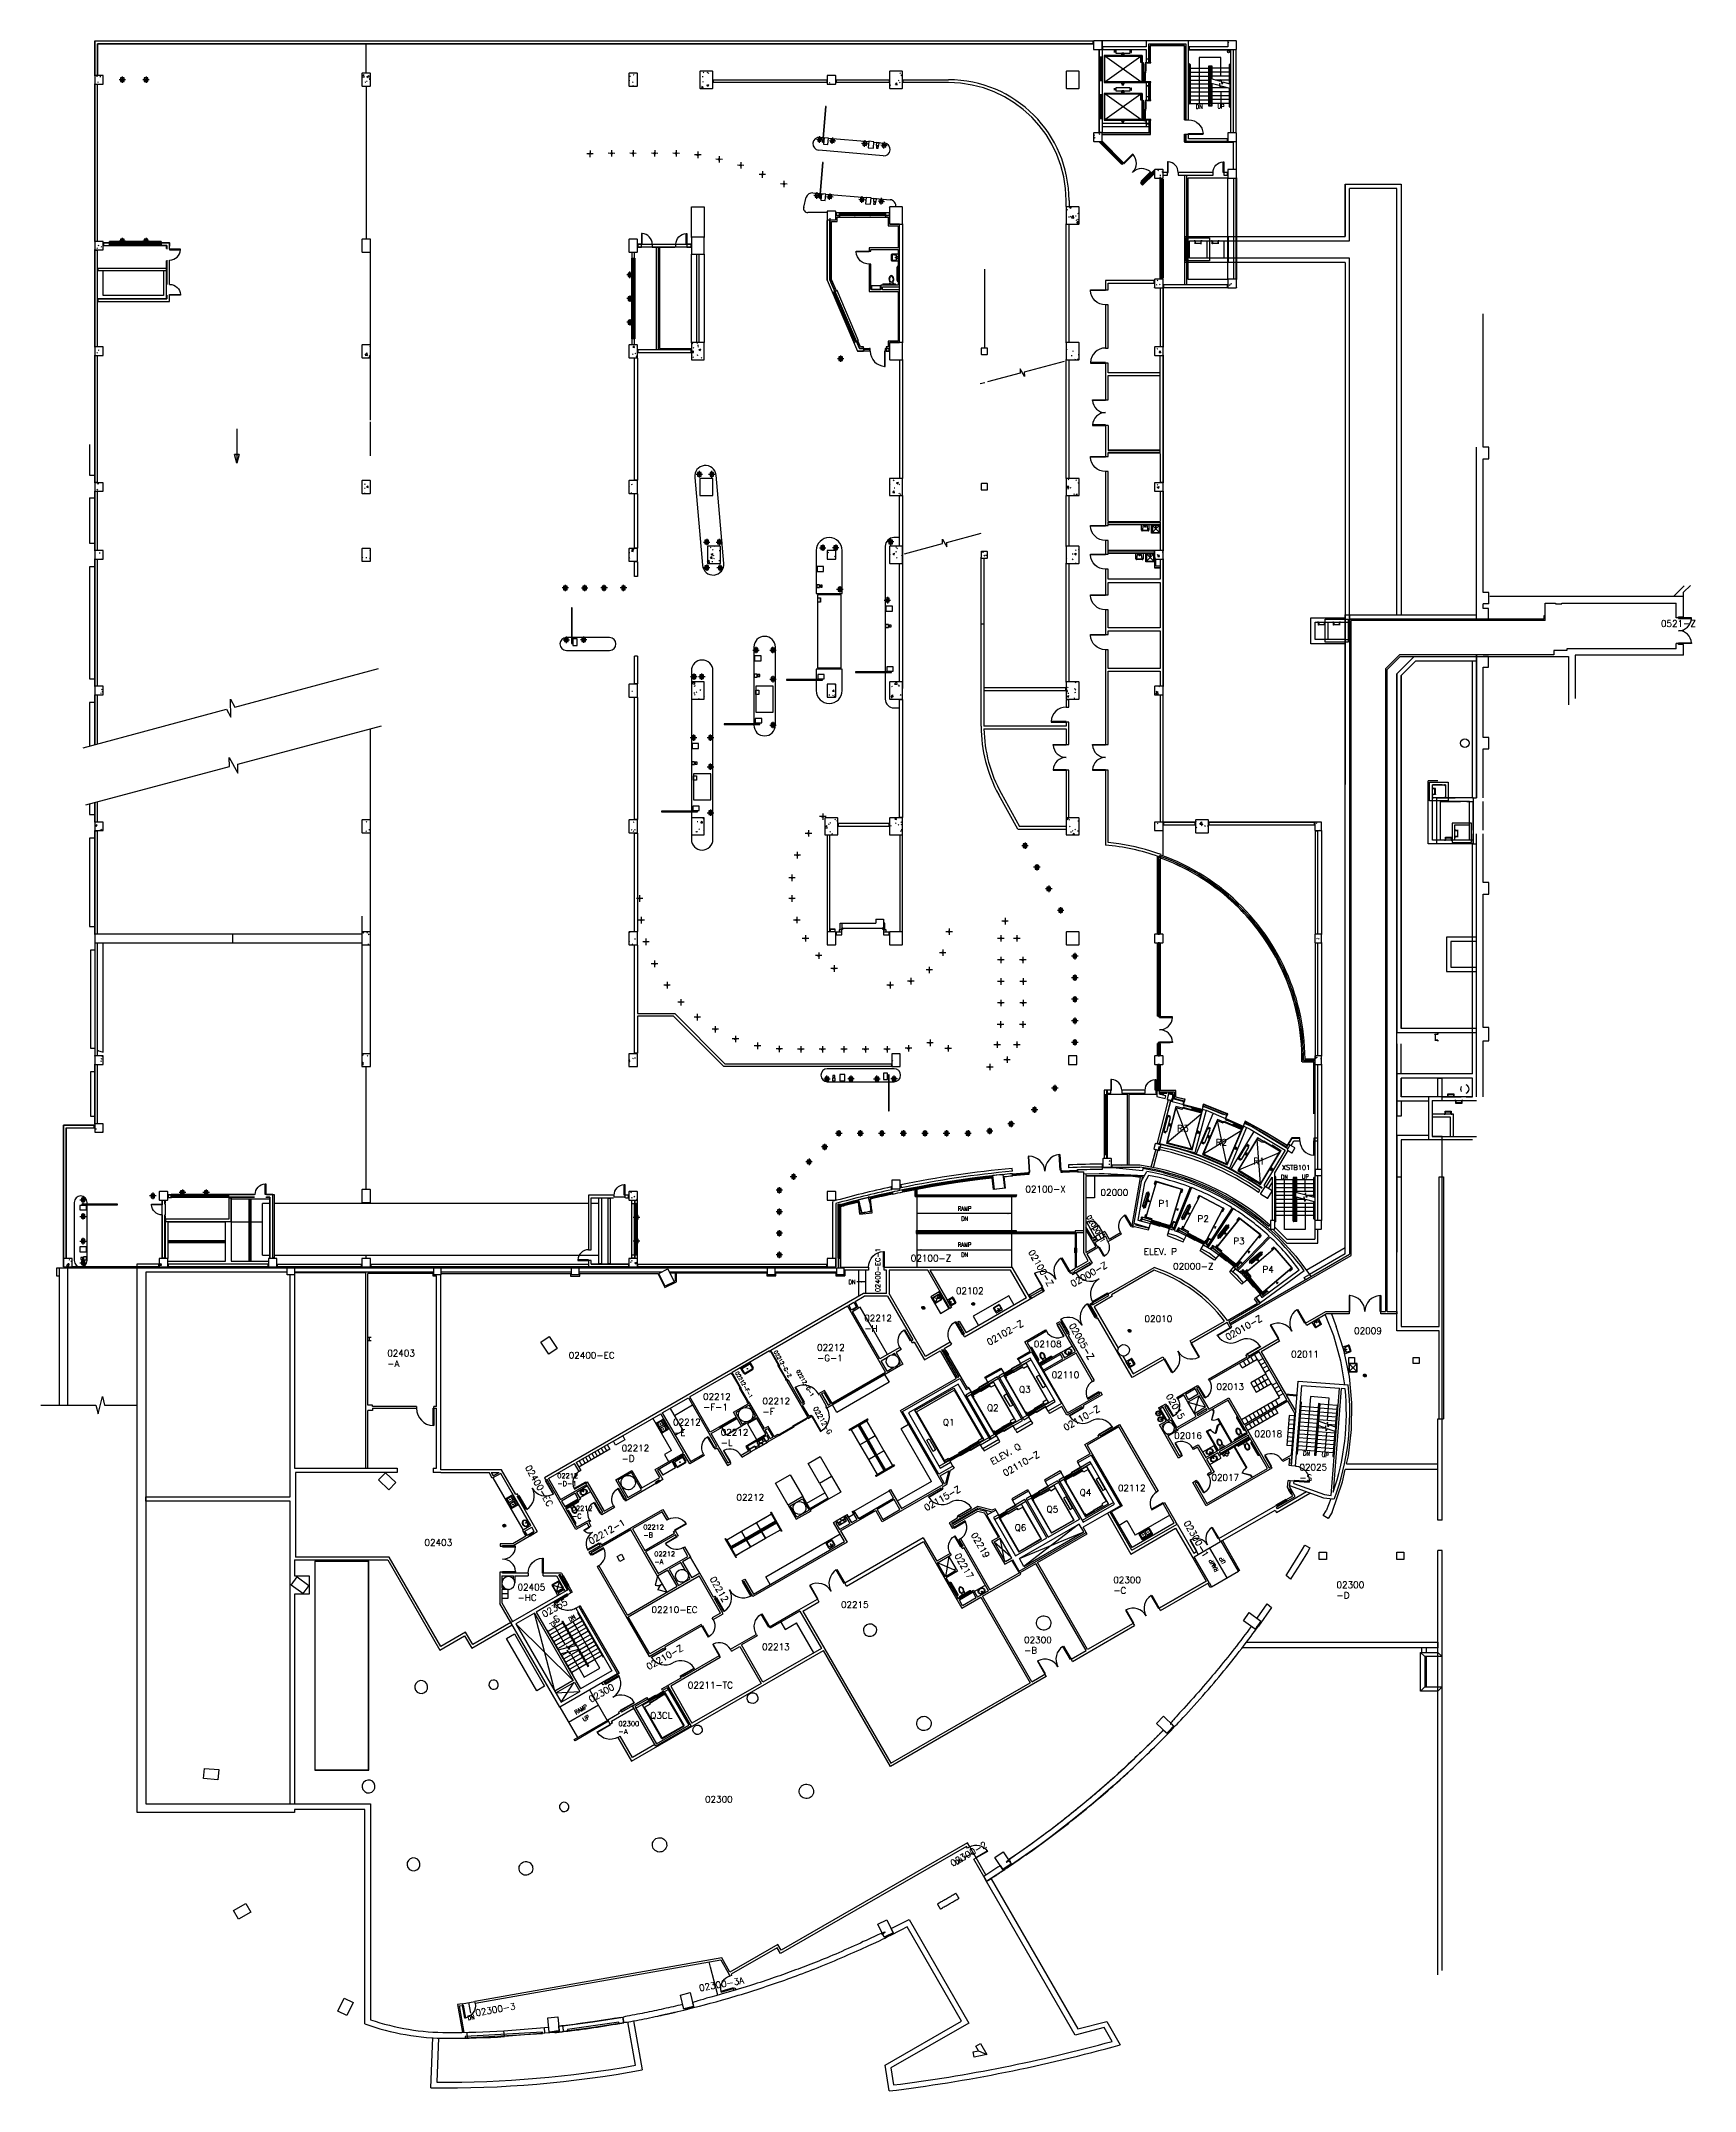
# Model space of a CAD drawing. Extents: x -2225 to 2382, y 4758 to 10467.
import ezdxf
from ezdxf.enums import TextEntityAlignment as Align

# ---------------------------------------------------------------- set-up
doc = ezdxf.new("R2010")
doc.units = 0
doc.header["$LTSCALE"] = 48
doc.header["$MEASUREMENT"] = 0
doc.layers.get('0').update_dxf_attribs({"linetype": 'CONTINUOUS'})
for name, color, linetype in [('ARDOOR', 7, 'CONTINUOUS'), ('ARDOORNO', 4, 'CONTINUOUS'), ('ARROOMNO', 4, 'CONTINUOUS'), ('ARWALL', 7, 'CONTINUOUS'), ('ARWINDOW', 7, 'CONTINUOUS'), ('COL', 14, 'CONTINUOUS'), ('EQUIP', 30, 'CONTINUOUS'), ('EXDOOR', 8, 'CONTINUOUS'), ('EXWALL', 8, 'CONTINUOUS'), ('EXWINDOW', 8, 'CONTINUOUS'), ('FIRE', 10, 'CONTINUOUS'), ('MILL', 1, 'CONTINUOUS'), ('MPFIXTURE', 3, 'CONTINUOUS'), ('TXT', 4, 'CONTINUOUS')]:
    doc.layers.add(name, color=color, linetype=linetype)
doc.styles.add('ROMANS', font='romans.shx', dxfattribs={"height": 18})
doc.styles.get("Standard").update_dxf_attribs({"font": 'simplex.shx', "width": 0.75, "height": 12})
doc.dimstyles.get("Standard").update_dxf_attribs({"dimtxt": 12, "dimasz": 12, "dimexe": 9, "dimexo": 3, "dimgap": 12, "dimtad": 1, "dimdec": 4, "dimzin": 0, "dimtxsty": 'STANDARD', "dimblk": 'OBLIQUE', "dimcen": 0, "dimdle": 3, "dimclrd": 256, "dimclre": 256, "dimclrt": 256, "dimazin": 3, "dimtfac": 1, "dimtdec": 4, "dimtix": 1, "dimtmove": 0, "dimatfit": 3, "dimtolj": 1, "dimtzin": 0})

msp = doc.modelspace()

# ---------------------------------------------------------------- texts
at = {"layer": 'ARDOORNO', "style": 'ROMANS'}
for s, height, rotation, p in [('02000-1', 13.5, 300, (686.3, 7192.1)), ('02400-EC-1', 13.5, 90, (112.5, 6982.5)), ('02212-G-2', 10.12, 300, (-184.6, 6816.6)), ('02212-F-1', 10.12, 300, (-291.9, 6758)), ('02212-1', 18, 30, (-693.5, 6279.5)), ('02300-1', 18, 300, (956.9, 6340.2)), ('02300-3A', 18, 10, (-390.2, 5035.7))]:
    msp.add_text(s, height=height, rotation=rotation, dxfattribs=at).set_placement(p)
at = {"layer": 'ARROOMNO', "style": 'ROMANS'}
for s, height, p in [('0521-Z', 18, (2287, 8835.4)), ('R3', 18, (939.6, 7429.4)), ('R2', 18, (1046.9, 7390.8)), ('R1', 18, (1151.7, 7338.4)), ('XSTB101', 13.5, (1231, 7322.8)), ('02100-X', 18, (516.7, 7260.4)), ('02000', 18, (726.1, 7251.2)), ('P1', 18, (887.2, 7220.5)), ('P2', 18, (996.3, 7178)), ('02100-Z', 18, (197.7, 7068)), ('ELEV. P', 18, (846.2, 7086.5)), ('P3', 18, (1095.9, 7115.8)), ('02000-Z', 18, (928.2, 7045.5)), ('P4', 18, (1177.2, 7036.7)), ('02102', 18, (323.3, 6977)), ('02212', 18, (68, 6901.4)), ('02010', 18, (848.6, 6899.4)), ('-H', 18, (68, 6872.3)), ('02009', 18, (1432.4, 6865.9)), ('02403', 18, (-1260.7, 6803.6)), ('02400-EC', 18, (-755.3, 6797.6)), ('02212', 18, (-63.5, 6819.2)), ('-G-1', 18, (-63.5, 6790)), ('02108', 18, (540.3, 6829)), ('02011', 18, (1257, 6800.7)), ('-A', 18, (-1260.7, 6774.4)), ('02110', 18, (589.8, 6743.2)), ('02212', 18, (-381.1, 6682.6)), ('02212', 18, (-215.6, 6670.2)), ('Q3', 18, (499.1, 6702.8)), ('02013', 18, (1048.8, 6710.2)), ('02212', 18, (-464.6, 6611.5)), ('-F-1', 18, (-381.1, 6653.4)), ('-F', 18, (-215.6, 6641)), ('Q1', 18, (287.1, 6611.2)), ('Q2', 18, (409.9, 6651.5)), ('-E', 18, (-464.6, 6582.4)), ('02212', 18, (-331.9, 6583.2)), ('-L', 18, (-331.9, 6554.1)), ('02016', 18, (931.2, 6573.9)), ('02018', 18, (1154.8, 6578.9)), ('02212', 18, (-608, 6539.3)), ('-D', 18, (-608, 6510.1)), ('02212', 13.5, (-787.1, 6464.4)), ('-D-1', 13.5, (-787.1, 6442.5)), ('02017', 18, (1035, 6457.5)), ('02025', 18, (1280, 6485.9)), ('-S', 18, (1280, 6456.7)), ('02212', 18, (-288.1, 6402.1)), ('Q4', 18, (667.9, 6415.6)), ('02112', 18, (774.5, 6428.2)), ('02212', 13.5, (-746.5, 6373.9)), ('-C', 13.5, (-746.5, 6352)), ('Q5', 18, (575.7, 6369)), ('02403', 18, (-1157, 6276.2)), ('02212', 13.5, (-547.8, 6321.4)), ('-B', 13.5, (-547.8, 6299.5)), ('Q6', 18, (487.1, 6317.9)), ('02212', 13.5, (-516.8, 6246.9)), ('-A', 13.5, (-516.8, 6225)), ('02405', 18, (-897.7, 6151.9)), ('02300', 18, (761.5, 6172.1)), ('02300', 18, (1383.4, 6158.5)), ('-HC', 18, (-897.7, 6122.8)), ('02215', 18, (3.1, 6103.3)), ('-C', 18, (761.5, 6142.9)), ('-D', 18, (1383.4, 6129.3)), ('02210-EC', 18, (-524.5, 6089.2)), ('02213', 18, (-216.7, 5985.8)), ('02300', 18, (513.1, 6005)), ('-B', 18, (513.1, 5975.9)), ('02211-TC', 18, (-423.5, 5879)), ('02300', 13.5, (-616.8, 5773.9)), ('Q3CL', 18, (-528.2, 5794.8)), ('-A', 13.5, (-616.8, 5752.1)), ('02300', 18, (-375.7, 5561.2))]:
    msp.add_text(s, height=height, dxfattribs=at).set_placement(p)
for s, height, rotation, p in [('02100-Z', 18, 300, (524.2, 7094.2)), ('02000-Z', 18, 30, (649.2, 6996.1)), ('02010-Z', 18, 30, (1080.6, 6847.6)), ('02102-Z', 18, 30, (416.1, 6833.4)), ('02005-Z', 18, 300, (637.5, 6889.7)), ('02212-G-1', 10.12, 300, (-121.9, 6763)), ('02015', 18, 300, (907.4, 6693.1)), ('02212-G', 13.5, 300, (-75.2, 6658.7)), ('02110-Z', 18, 30, (629, 6595.9)), ('ELEV. Q', 18, 30, (425.6, 6500.7)), ('02110-Z', 18, 30, (460.8, 6468.9)), ('02400-EC', 18, 300, (-877.4, 6494.3)), ('02115-Z', 18, 30, (240.9, 6372.5)), ('02219', 18, 300, (364.5, 6307)), ('02217', 18, 300, (318.9, 6248.9)), ('02212', 18, 300, (-363.1, 6184.2)), ('02355', 18, 30, (-823.2, 6075.8)), ('-S', 18, 30, (-808.6, 6050.6)), ('02210-Z', 18, 30, (-532.2, 5929.9)), ('02300', 18, 30, (-693, 5839)), ('02300-2', 18, 30, (314.2, 5382.2)), ('02300-3', 18, 10, (-1013.3, 4966.2))]:
    msp.add_text(s, height=height, rotation=rotation, dxfattribs=at).set_placement(p)
at = {"layer": 'TXT', "width": 0.75}
msp.add_text('DN', height=12, rotation=30, dxfattribs=at).set_placement((340.3, 5403.1), align=Align.MIDDLE_RIGHT)
msp.add_text('DN', height=12, rotation=10, dxfattribs=at).set_placement((-1028.1, 4968.8), align=Align.TOP_CENTER)
at = {"layer": 'TXT', "char_height": 12}
for s, width, insert, attachment_point in [('DN', 21.025, (1000.9, 10283.9), 5), ('UP', 21.025, (1061.4, 10284.3), 5), ('DN', 21.025, (1238.4, 7303.3), 5), ('UP', 21.025, (1296.4, 7304.3), 5), ('RAMP', 75.044, (347.4, 7215.4), 5), ('DN', 75.044, (347.4, 7187.4), 5), ('RAMP', 75.044, (347.4, 7114.6), 5), ('DN', 75.044, (347.4, 7086.6), 5), ('DN', 28.534, (43.6, 7011), 6)]:
    msp.add_mtext_dynamic_manual_height_columns(s, width=width, gutter_width=60, heights=[0], dxfattribs=dict(at, insert=insert, attachment_point=attachment_point))
for s, width, insert, attachment_point, rotation in [('DN', 28.7, (1290.9, 6540), 1, 355.5261), ('UP', 28.7, (1342.7, 6535.9), 1, 355.5261), ('RAMP', 75.044, (1041.3, 6221.4), 5, 120), ('UP', 75.044, (1065.6, 6235.4), 5, 120), ('UP', 22.183, (-806.8, 6060), 1, 30), ('DN', 22.183, (-757.6, 6075.2), 1, 30), ('RAMP', 75.044, (-721.1, 5820.6), 5, 30), ('UP', 75.044, (-707.1, 5796.3), 5, 30)]:
    msp.add_mtext_dynamic_manual_height_columns(s, width=width, gutter_width=60, heights=[0], dxfattribs=dict(at, insert=insert, attachment_point=attachment_point, rotation=rotation))

# ---------------------------------------------------------------- blocks, each defined once
blk = doc.blocks.new('SINK_W_LEVER_-_SINK_GENERA')
at = {"ltscale": 0.01}
for p, q in [((-0.0133, 0.0008), (-0.0133, 0.0159)), ((-0.0133, 0.0158), (-0.0133, 0.0008)), ((-0.0131, 0.0164), (-0.0004, 0.0002)), ((-0.013, 0.0003), (-0.0003, 0.0164)), ((-0.0126, 0.0166), (-0.0008, 0.0166)), ((-0.0008, 0.0167), (-0.0125, 0.0167)), ((-0.007, 0.0001), (-0.0125, 0.0001)), ((-0.0075, 0.0003), (-0.0075, 0.0001)), ((-0.0008, 0.0001), (-0.0064, 0.0001)), ((-0.0058, 0.0001), (-0.0058, 0.0003)), ((-0.0001, 0.0158), (-0.0001, 0.0008)), ((0, 0.0008), (0, 0.0158)), ((-0.0125, 0), (-0.007, 0)), ((-0.0064, 0), (-0.0008, 0))]:
    blk.add_line(p, q, dxfattribs=at)
at = {"ltscale": 0.01, "flags": 128}
for points in [[(-0.0075, 0.0003), (-0.0074, 0.0004), (-0.0073, 0.0004)], [(-0.007, 0.0004), (-0.0071, 0.0004), (-0.0073, 0.0004), (-0.0073, 0.0004)], [(-0.0073, 0.0004), (-0.0072, 0.0004), (-0.007, 0.0004)], [(-0.0064, 0.0004), (-0.0063, 0.0004), (-0.006, 0.0004), (-0.006, 0.0004)], [(-0.006, 0.0004), (-0.0061, 0.0004), (-0.0064, 0.0004)], [(-0.006, 0.0004), (-0.0059, 0.0003), (-0.0058, 0.0003)]]:
    blk.add_lwpolyline(points, dxfattribs=at)
at = {"ltscale": 0.01}
for centre, radius, start, end in [((-0.0125, 0.0158), 0.000833, 90, 180), ((-0.0125, 0.0158), 0.000784, 95, 175.0184), ((-0.0125, 0.0008), 0.000833, 180, 270), ((-0.0125, 0.0008), 0.000784, 184.9816, 270), ((-0.0008, 0.0158), 0.000833, 360, 90), ((-0.0008, 0.0158), 0.000784, 0, 85), ((-0.0008, 0.0008), 0.000833, 270, 360), ((-0.0008, 0.0008), 0.000784, 270, 360)]:
    blk.add_arc(centre, radius, start, end, dxfattribs=at)
blk = doc.blocks.new('*U27')
at = {"linetype": 'BYBLOCK', "flags": 128}
blk.add_lwpolyline([(0, 0), (0.25, 0, -0.414214), (0.23, -0.02), (0.05, -0.02, 0.414214), (0.02, -0.05), (0.02, -0.23, -0.414214), (0, -0.25), (0, 0)], format="xyb", close=True, dxfattribs=at)
blk = doc.blocks.new('*U28')
at = {"linetype": 'CONTINUOUS', "flags": 128}
for points in [[(-1.61, 0.98), (1.78, -0.62), (1.61, -0.98), (-1.78, 0.62), (-1.61, 0.98)], [(-1.61, 0.98), (-1.42, 0.89), (-1.59, 0.53), (-1.78, 0.62), (-1.61, 0.98)], [(-1.48, 0.77), (1.53, -0.65), (1.48, -0.77), (-1.53, 0.65), (-1.48, 0.77)], [(1.59, -0.53), (1.78, -0.62), (1.61, -0.98), (1.42, -0.9), (1.59, -0.53)]]:
    blk.add_lwpolyline(points, close=True, dxfattribs=at)
blk = doc.blocks.new('SNK-2BW')
for p, q in [((-15, 0), (15, 0)), ((-16, -19), (-16, -1)), ((16, -4), (-16, -4)), ((15, -20), (-15, -20)), ((-14, -16), (-14, -8)), ((-12, -6), (-4, -6)), ((-4, -18), (-12, -18)), ((-2, -8), (-2, -16)), ((2, -16), (2, -8)), ((4, -6), (12, -6)), ((12, -18), (4, -18)), ((14, -8), (14, -16)), ((16, -1), (16, -19))]:
    blk.add_line(p, q)
for centre, radius in [((-8, -12), 1), ((-3, -2), 0.75), ((3, -2), 0.75), ((8, -12), 1)]:
    blk.add_circle(centre, radius)
for centre, radius, start, end in [((-15, -1), 1, 90, 180), ((15, -1), 1, 0, 90), ((-15, -19), 1, 180, 270), ((-12, -8), 2, 90, 180), ((-12, -16), 2, 180, 270), ((-4, -8), 2, 0, 90), ((-4, -16), 2, 270, 0), ((4, -8), 2, 90, 180), ((4, -16), 2, 180, 270), ((12, -8), 2, 0, 90), ((12, -16), 2, 270, 0), ((15, -19), 1, 270, 0)]:
    blk.add_arc(centre, radius, start, end)
blk = doc.blocks.new('SNK-MILL')
at = {"color": 0}
for p, q in [((-9.5, -7.5), (-9.5, 7.5)), ((-8, 9), (8, 9)), ((-8, -5.5), (-8, 2)), ((-6, 4), (6, 4)), ((8, 2), (8, -5.5)), ((9.5, 7.5), (9.5, -7.5)), ((8, -9), (-8, -9)), ((6, -7.5), (-6, -7.5))]:
    blk.add_line(p, q, dxfattribs=at)
for centre, radius in [((-2, 6.5), 0.5), ((0, 0), 0.75), ((0, 6.5), 0.5), ((2, 6.5), 0.5)]:
    blk.add_circle(centre, radius, dxfattribs=at)
for centre, radius, start, end in [((-8, 7.5), 1.5, 90, 180), ((-6, 2), 2, 90, 180), ((6, 2), 2, 0, 90), ((8, 7.5), 1.5, 0, 90), ((-8, -7.5), 1.5, 180, 270), ((-6, -5.5), 2, 180, 270), ((6, -5.5), 2, 270, 0), ((8, -7.5), 1.5, 270, 0)]:
    blk.add_arc(centre, radius, start, end, dxfattribs=at)
blk = doc.blocks.new('2-00_MPDR')
blk.add_lwpolyline([(0, 0), (-17, 17), (-18, 15.9), (-1.1, -1.1)], close=True)
blk.add_arc((0.4, -0.1), 24.4, 139.0591, 179.8126)
blk = doc.blocks.new('6-00-DRS')
at = {"color": 0}
for p, q in [((0, 36), (0, 0)), ((1.8, 36), (0, 36)), ((0, 0), (1.8, 0)), ((1.8, 0), (1.8, 36)), ((70.2, 0), (70.2, 36)), ((70.2, 36), (72, 36)), ((72, 0), (70.2, 0)), ((72, 36), (72, 0))]:
    blk.add_line(p, q, dxfattribs=at)
for centre, start, end in [((-0.1, 0), 0.049, 87.097), ((72.1, 0), 92.903, 179.951)]:
    blk.add_arc(centre, 36.1, start, end, dxfattribs=at)
blk = doc.blocks.new('PTS')
at = {"layer": 'EQUIP'}
blk.add_lwpolyline([(14, 0), (14, -0.5), (-14, -0.5), (-14, 0)], close=True, dxfattribs=at)
for points in [[(12, 0), (12, 14), (-12, 14), (-12, 0)], [(12, 6.5), (-12, 6.5), (-0.3, 6.5), (-0.3, 0), (0.2, 0), (0.2, 6.5)]]:
    blk.add_lwpolyline(points, dxfattribs=at)
at = {"layer": 'MPFIXTURE'}
for p, q in [((-11, 10.5), (-11, 6.5)), ((-5, 10.5), (-5, 6.5)), ((5, 10.5), (5, 6.5)), ((11, 10.5), (11, 6.5))]:
    blk.add_line(p, q, dxfattribs=at)
for centre in [(-8, 10.5), (8, 10.5)]:
    blk.add_circle(centre, 3, dxfattribs=at)
blk = doc.blocks.new('FEC')
at = {"layer": 'FIRE'}
for points in [[(-7, 0), (-7, 1), (7, 1), (7, 0)], [(-6, -4), (-6, 0), (6, 0), (6, -4)]]:
    blk.add_lwpolyline(points, close=True, dxfattribs=at)
blk = doc.blocks.new('FHC')
for points in [[(-16, 0), (-16, 1), (16, 1), (16, 0)], [(-15, -4), (-15, 0), (15, 0), (15, -4)]]:
    blk.add_lwpolyline(points, close=True)
blk = doc.blocks.new('URINAL')
for p, q in [((-9, -7), (-9, 0)), ((-9, 0), (9, 0)), ((9, 0), (9, -7)), ((-7, -6), (-7, -7)), ((6, -5.5), (-6, -5.5)), ((-1.5, -11.5), (-5.5, -6)), ((5.5, -6), (1.5, -11.5)), ((7, -7), (7, -6))]:
    blk.add_line(p, q)
blk.add_circle((0, -2), 1)
for centre, radius, start, end in [((-8, -7), 1, 180, 0), ((-6.25, -6.25), 0.791, 18.43495, 161.56505), ((0, -9.5), 2.5, 233.1301, 306.8699), ((6.25, -6.25), 0.791, 18.43495, 161.56505), ((8, -7), 1, 180, 0)]:
    blk.add_arc(centre, radius, start, end)
blk = doc.blocks.new('SNK-JC-1')
for p, q in [((9.5, 14.5), (3.2, 20.8)), ((3.2, 3.2), (9.5, 9.5)), ((14.5, 14.5), (20.8, 20.8)), ((20.8, 3.2), (14.5, 9.5))]:
    blk.add_line(p, q)
at = {"flags": 128}
for points in [[(0, 24), (0, 0), (24, 0), (24, 24)], [(1.2, 22.8), (1.2, 1.2), (22.8, 1.2), (22.8, 22.8)]]:
    blk.add_lwpolyline(points, close=True, dxfattribs=at)
blk.add_circle((12, 12), 1.5)
blk = doc.blocks.new('7-00-DRS')
at = {"color": 0}
for p, q in [((0, 42), (0, 0)), ((1.8, 42), (0, 42)), ((0, 0), (1.8, 0)), ((1.8, 0), (1.8, 42)), ((82.2, 0), (82.2, 42)), ((82.2, 42), (84, 42)), ((84, 0), (82.2, 0)), ((84, 42), (84, 0))]:
    blk.add_line(p, q, dxfattribs=at)
for centre, start, end in [((-0.1, 0), 0.0359, 87.5264), ((84.1, 0), 92.4736, 179.9641)]:
    blk.add_arc(centre, 42.1, start, end, dxfattribs=at)
blk = doc.blocks.new('3-00-DR')
at = {"color": 0}
for p, q in [((0, 36), (0, 0)), ((1.8, 36), (0, 36)), ((0, 0), (1.8, 0)), ((1.8, 0), (1.8, 36))]:
    blk.add_line(p, q, dxfattribs=at)
blk.add_arc((-0.1, 0), 36.1, 0.049, 87.097, dxfattribs=at)
blk = doc.blocks.new('7-04-DRS')
at = {"color": 0}
for p, q in [((0, 44), (0, 0)), ((1.8, 44), (0, 44)), ((0, 0), (1.8, 0)), ((1.8, 0), (1.8, 44)), ((86.2, 0), (86.2, 44)), ((86.2, 44), (88, 44)), ((88, 0), (86.2, 0)), ((88, 44), (88, 0))]:
    blk.add_line(p, q, dxfattribs=at)
for centre, start, end in [((-0.1, 0), 0.0327, 87.6426), ((88.1, 0), 92.3574, 179.9673)]:
    blk.add_arc(centre, 44.1, start, end, dxfattribs=at)
blk = doc.blocks.new('7-04-SDRS')
at = {"color": 0}
for p, q in [((0, -44), (0, 0)), ((0, 0), (1.8, 0)), ((1.8, 0), (1.8, -44)), ((86.2, 0), (86.2, 44)), ((86.2, 44), (88, 44)), ((88, 0), (86.2, 0)), ((88, 44), (88, 0)), ((1.8, -44), (0, -44))]:
    blk.add_line(p, q, dxfattribs=at)
for centre, start, end in [((88.1, 0), 92.3574, 179.9673), ((-0.1, 0), 272.3574, 359.9673)]:
    blk.add_arc(centre, 44.1, start, end, dxfattribs=at)
blk = doc.blocks.new('2-06-DR')
at = {"color": 0}
for p, q in [((0, 30), (0, 0)), ((1.8, 30), (0, 30)), ((0, 0), (1.8, 0)), ((1.8, 0), (1.8, 30))]:
    blk.add_line(p, q, dxfattribs=at)
blk.add_arc((-0.1, 0), 30.1, 0.0709, 86.4875, dxfattribs=at)
blk = doc.blocks.new('8-00-DRS')
at = {"color": 0}
for p, q in [((0, 48), (0, 0)), ((1.8, 48), (0, 48)), ((0, 0), (1.8, 0)), ((1.8, 0), (1.8, 48)), ((94.2, 0), (94.2, 48)), ((94.2, 48), (96, 48)), ((96, 0), (94.2, 0)), ((96, 48), (96, 0))]:
    blk.add_line(p, q, dxfattribs=at)
for centre, start, end in [((-0.1, 0), 0.0274, 87.8451), ((96.1, 0), 92.1549, 179.9726)]:
    blk.add_arc(centre, 48.1, start, end, dxfattribs=at)
blk = doc.blocks.new('3-06-DR')
at = {"color": 0}
for p, q in [((0, 42), (0, 0)), ((1.8, 42), (0, 42)), ((0, 0), (1.8, 0)), ((1.8, 0), (1.8, 42))]:
    blk.add_line(p, q, dxfattribs=at)
blk.add_arc((-0.1, 0), 42.1, 0.0359, 87.5264, dxfattribs=at)
blk = doc.blocks.new('4-00-DR')
at = {"color": 0}
blk.add_lwpolyline([(0, 48), (1.8, 48), (1.8, 0), (0, 0)], close=True, dxfattribs=at)
blk.add_arc((-0.1, 0), 48.1, 0.0274, 87.8451, dxfattribs=at)
blk = doc.blocks.new('1-06-DR')
at = {"color": 0}
for p, q in [((0, 18), (0, 0)), ((1.8, 18), (0, 18)), ((0, 0), (1.8, 0)), ((1.8, 0), (1.8, 18))]:
    blk.add_line(p, q, dxfattribs=at)
blk.add_arc((-0.2, -0.1), 18.2, 0.2004, 83.9496, dxfattribs=at)
blk = doc.blocks.new('3-08-DR')
at = {"color": 0}
for p, q in [((0, 44), (0, 0)), ((1.8, 44), (0, 44)), ((0, 0), (1.8, 0)), ((1.8, 0), (1.8, 44))]:
    blk.add_line(p, q, dxfattribs=at)
blk.add_arc((-0.1, 0), 44.1, 0.0327, 87.6426, dxfattribs=at)
blk = doc.blocks.new('TLT-WALL')
for p, q in [((-7, 0), (7, 0)), ((-7, -0.8), (-7, 0)), ((-7, -0.8), (-4.5, -5.3)), ((7, -0.8), (4.5, -5.3)), ((7, -0.8), (7, 0))]:
    blk.add_line(p, q)
blk.add_circle((0, -2.8), 1)
for centre, radius, start, end in [((4.2, -17.3), 11.2, 141.803, 221.6267), ((4.2, -17.3), 9.67, 128.7012, 221.6267), ((-6.2, -9.1), 2, 321.803, 333.6222), ((-9, -7.8), 5.15, 333.6222, 29.0546), ((-5.7, -26), 2, 38.9879, 41.6267), ((0, -21.5), 5.3, 218.9879, 321.0121), ((-5.7, -26), 3.5, 38.9879, 41.6267), ((0, -21.5), 3.8, 218.9879, 321.0121), ((0, -12.1), 3, 51.2988, 128.7012), ((-4.2, -17.3), 9.67, 318.3733, 51.2988), ((5.7, -26), 3.5, 138.3733, 141.0121), ((9, -7.8), 5.15, 150.9454, 206.3778), ((5.7, -26), 2, 138.3733, 141.0121), ((-4.2, -17.3), 11.2, 318.3733, 38.197), ((6.2, -9.1), 2, 206.3778, 218.197)]:
    blk.add_arc(centre, radius, start, end)
blk = doc.blocks.new('SNK-OVL')
blk.add_line((-4, 3.3), (4, 3.3))
for centre, radius in [((-2.5, 4.5), 0.75), ((0, 0), 1), ((2.5, 4.5), 0.75)]:
    blk.add_circle(centre, radius)
for centre, start, end in [((-4, -0.7), 90, 137.9206), ((4, -0.7), 42.1012, 90)]:
    blk.add_arc(centre, 4, start, end)
blk.add_ellipse((0, -1.7), major_axis=(10, 0), ratio=0.8)
blk.add_open_spline([(-7, 1.9), (-7.4, 1.5), (-7.7, 1), (-8.3, -0.1), (-8.5, -0.8), (-8.5, -2.3), (-8.4, -3), (-7.8, -4.4), (-7.4, -5), (-6.2, -6.3), (-5.4, -6.8), (-3.7, -7.6), (-2.8, -7.9), (-0.7, -8.3), (0.3, -8.3), (2.3, -8), (3.3, -7.8), (5.1, -7), (5.9, -6.5), (7.2, -5.3), (7.7, -4.6), (8.3, -3.3), (8.5, -2.6), (8.5, -1.8), (8.5, -1.8), (8.5, -1.7), (8.5, -1.1), (8.4, -0.5), (7.9, 0.7), (7.5, 1.3), (7, 1.9)], degree=3, knots=[2.515773, 2.515773, 2.515773, 2.515773, 2.756182, 2.756182, 3.107509, 3.107509, 3.458835, 3.458835, 3.810162, 3.810162, 4.161488, 4.161488, 4.512815, 4.512815, 4.864141, 4.864141, 5.215468, 5.215468, 5.566794, 5.566794, 5.918121, 5.918121, 6.269447, 6.269447, 6.283185, 6.283185, 6.283185, 6.580082, 6.580082, 6.909232, 6.909232, 6.909232, 6.909232])
blk = doc.blocks.new('SNK-WALL_1')
for p, q in [((-10, 0), (10, 0)), ((-10, -16), (-10, 0)), ((10, 0), (10, -16)), ((8, -18), (-8, -18)), ((-6.1, -4.8), (-7.8, -14.8)), ((-6.8, -16), (6.8, -16)), ((5.2, -4), (-5.2, -4)), ((7.8, -14.8), (6.1, -4.8))]:
    blk.add_line(p, q)
for centre, radius in [((-2.5, -2), 0.75), ((0, -6.5), 1), ((2.5, -2), 0.75)]:
    blk.add_circle(centre, radius)
for centre, radius, start, end in [((-8, -16), 2, 180, 270), ((-6.8, -15), 1, 170.5377, 270), ((-5.2, -5), 1, 90, 170.5377), ((5.2, -5), 1, 9.4623, 90), ((6.8, -15), 1, 270, 9.4623), ((8, -16), 2, 270, 0)]:
    blk.add_arc(centre, radius, start, end)
blk = doc.blocks.new('EWC-RND2')
for p, q in [((-17.5, 0), (17.5, 0)), ((-17.5, 0), (-17.5, -0.5)), ((17.5, 0), (17.5, -0.5)), ((-17.5, -0.5), (17.5, -0.5)), ((-11.5, -0.5), (-11.5, -1.7)), ((-5.5, -0.5), (-5.5, -1.7)), ((-3.1, -8.5), (-4.6, -8.8)), ((-4.6, -9.8), (-4.6, -8.8)), ((-3.1, -10), (-4.6, -9.8)), ((-2.9, -8.8), (-3.1, -8.5)), ((-2.9, -9.8), (-3.1, -10)), ((-2.9, -9.8), (-2.9, -8.8)), ((5.5, -0.5), (5.5, -5.2)), ((11.5, -0.5), (11.5, -5.2)), ((13.9, -12), (12.4, -12.3)), ((12.4, -13.3), (12.4, -12.3)), ((13.9, -13.5), (12.4, -13.3)), ((14.1, -12.3), (13.9, -12)), ((14.1, -13.3), (13.9, -13.5)), ((14.1, -13.3), (14.1, -12.3))]:
    blk.add_line(p, q)
for centre, radius in [((-8.5, -8), 7), ((-8.5, -6.5), 1), ((-8.5, -6.5), 0.75), ((8.5, -11.5), 7), ((8.6, -10), 1), ((8.6, -10), 0.75)]:
    blk.add_circle(centre, radius)
for centre, radius, start, end in [((-8.5, -8), 5.5, 354.6814, 339.0819), ((-3.1, -9.2), 0.75, 270.0012, 89.9988), ((8.5, -11.5), 5.5, 354.6814, 339.0819), ((13.9, -12.8), 0.75, 270.0012, 89.9988)]:
    blk.add_arc(centre, radius, start, end)
blk = doc.blocks.new('3-04-DR')
for p, q in [((0, 40), (2, 40)), ((0, 0), (0, 40)), ((0, 0), (2, 0)), ((2, 0), (2, 40))]:
    blk.add_line(p, q)
blk.add_arc((-0.1, 0), 40.1, 0.0552, 87.0072)
blk = doc.blocks.new('SNK-SCRUB1')
for p, q in [((-15, 0), (15, 0)), ((-15, -18), (-15, 0)), ((15, 0), (15, -18)), ((-13, -18), (-13, -6)), ((-11, -4), (11, -4)), ((11, -20), (-11, -20)), ((11, -22), (-11, -22)), ((13, -6), (13, -18))]:
    blk.add_line(p, q)
for centre, radius in [((-2.5, -2), 0.75), ((0, -12), 1), ((2.5, -2), 0.75)]:
    blk.add_circle(centre, radius)
for centre, radius, start, end in [((-11, -18), 4, 180, 270), ((-11, -6), 2, 90, 180), ((-11, -18), 2, 180, 270), ((11, -6), 2, 0, 90), ((11, -18), 2, 270, 0), ((11, -18), 4, 270, 0)]:
    blk.add_arc(centre, radius, start, end)

# ---------------------------------------------------------------- linework, layer by layer
at = {"ltscale": 0.01}
for p, q in [((266, 6953.4), (258.9, 6965.6)), ((259.3, 6966.9), (274.9, 6975.9)), ((282.9, 6962.1), (267.2, 6953.1))]:
    msp.add_line(p, q, dxfattribs=at)
for centre, start, end in [((259.8, 6966), 120, 205), ((266.8, 6953.9), 215, 295.0184), ((282.4, 6962.9), 304.9816, 30)]:
    msp.add_arc(centre, 0.941, start, end, dxfattribs=at)
at = {"layer": 'ARDOOR'}
for p, q in [((-170.7, 6779.2), (-191.5, 6815.1)), ((-169.2, 6780), (-190, 6816)), ((-278.1, 6717.2), (-298.9, 6753.1)), ((-276.6, 6718), (-297.4, 6754)), ((-171.2, 6775.4), (-150.8, 6740.2)), ((-169.7, 6776.3), (-149.3, 6741)), ((-278.6, 6713.4), (-258.2, 6678.2)), ((-277.1, 6714.3), (-256.7, 6679)), ((-129.3, 6610.9), (-93.3, 6631.6)), ((-128.4, 6609.3), (-92.5, 6630.1)), ((-130.7, 6607.4), (-166, 6587)), ((-129.9, 6605.9), (-165.2, 6585.5))]:
    msp.add_line(p, q, dxfattribs=at)
at = {"layer": 'ARDOOR', "flags": 128}
for points in [[(-195.7, 6817.9), (-194.8, 6816.4), (-191.3, 6818.4), (-192.2, 6819.9), (-195.7, 6817.9)], [(-191.9, 6815.8), (-192.9, 6817.5), (-191.3, 6818.4), (-190.3, 6816.6), (-191.9, 6815.8)], [(-191.1, 6815.4), (-191.5, 6815.1), (-191.9, 6815.8), (-191.4, 6816), (-191.1, 6815.4)], [(-169.9, 6778.8), (-191.4, 6816), (-190.8, 6816.4), (-169.3, 6779.1), (-169.9, 6778.8)], [(-190, 6816), (-190.4, 6815.7), (-190.8, 6816.4), (-190.3, 6816.6), (-190, 6816)], [(-303.1, 6755.9), (-302.2, 6754.4), (-298.7, 6756.4), (-299.6, 6757.9), (-303.1, 6755.9)], [(-299.2, 6753.8), (-300.2, 6755.5), (-298.7, 6756.4), (-297.7, 6754.6), (-299.2, 6753.8)], [(-298.4, 6753.4), (-298.9, 6753.1), (-299.2, 6753.8), (-298.8, 6754), (-298.4, 6753.4)], [(-277.3, 6716.8), (-298.8, 6754), (-298.2, 6754.4), (-276.7, 6717.1), (-277.3, 6716.8)], [(-297.4, 6754), (-297.8, 6753.7), (-298.2, 6754.4), (-297.7, 6754.6), (-297.4, 6754)], [(-171, 6778.7), (-170, 6777), (-171.6, 6776.1), (-172.6, 6777.8), (-171, 6778.7)], [(-171.2, 6775.4), (-170.7, 6775.7), (-171.1, 6776.3), (-171.6, 6776.1), (-171.2, 6775.4)], [(-170.5, 6776.7), (-149.3, 6740.1), (-150, 6739.8), (-171.1, 6776.3), (-170.5, 6776.7)], [(-170.3, 6779.4), (-170.7, 6779.2), (-170.4, 6778.5), (-169.9, 6778.8), (-170.3, 6779.4)], [(-170.1, 6776.1), (-169.7, 6776.3), (-170, 6777), (-170.5, 6776.7), (-170.1, 6776.1)], [(-169.4, 6776.8), (-170.4, 6778.5), (-168.8, 6779.4), (-167.8, 6777.7), (-169.4, 6776.8)], [(-169.2, 6780), (-169.7, 6779.8), (-169.3, 6779.1), (-168.8, 6779.4), (-169.2, 6780)], [(-150.8, 6740.2), (-150.4, 6740.4), (-150, 6739.8), (-150.4, 6739.5), (-150.8, 6740.2)], [(-148.9, 6740.4), (-147, 6737.1), (-148.6, 6736.3), (-150.4, 6739.5), (-148.9, 6740.4)], [(-149.7, 6740.8), (-149.3, 6741), (-148.9, 6740.4), (-149.3, 6740.1), (-149.7, 6740.8)], [(-148.6, 6736.3), (-147.7, 6734.7), (-144.2, 6736.7), (-145.1, 6738.3), (-148.6, 6736.3)], [(-278.4, 6716.7), (-277.4, 6715), (-278.9, 6714.1), (-279.9, 6715.8), (-278.4, 6716.7)], [(-278.6, 6713.4), (-278.1, 6713.7), (-278.5, 6714.3), (-278.9, 6714.1), (-278.6, 6713.4)], [(-277.9, 6714.7), (-256.7, 6678.1), (-257.4, 6677.8), (-278.5, 6714.3), (-277.9, 6714.7)], [(-277.7, 6717.4), (-278.1, 6717.2), (-277.7, 6716.5), (-277.3, 6716.8), (-277.7, 6717.4)], [(-277.5, 6714.1), (-277.1, 6714.3), (-277.4, 6715), (-277.9, 6714.7), (-277.5, 6714.1)], [(-276.7, 6714.8), (-277.7, 6716.5), (-276.2, 6717.4), (-275.2, 6715.7), (-276.7, 6714.8)], [(-276.6, 6718), (-277, 6717.8), (-276.7, 6717.1), (-276.2, 6717.4), (-276.6, 6718)], [(-258.2, 6678.2), (-257.8, 6678.4), (-257.4, 6677.8), (-257.8, 6677.5), (-258.2, 6678.2)], [(-256.3, 6678.4), (-254.4, 6675.1), (-255.9, 6674.3), (-257.8, 6677.5), (-256.3, 6678.4)], [(-257.1, 6678.8), (-256.7, 6679), (-256.3, 6678.4), (-256.7, 6678.1), (-257.1, 6678.8)], [(-255.9, 6674.3), (-255.1, 6672.7), (-251.6, 6674.7), (-252.5, 6676.3), (-255.9, 6674.3)], [(-129.3, 6609.4), (-92.1, 6630.9), (-92.4, 6631.5), (-129.7, 6610), (-129.3, 6609.4)], [(-93.3, 6631.6), (-93.1, 6631.2), (-92.4, 6631.5), (-92.7, 6632), (-93.3, 6631.6)], [(-91.8, 6630.5), (-90.1, 6631.5), (-90.9, 6633), (-92.7, 6632), (-91.8, 6630.5)], [(-92.7, 6630.5), (-92.5, 6630.1), (-91.8, 6630.5), (-92.1, 6630.9), (-92.7, 6630.5)], [(-87.4, 6630.4), (-88.9, 6629.5), (-90.9, 6633), (-89.4, 6633.9), (-87.4, 6630.4)], [(-169.1, 6583.3), (-170.6, 6582.4), (-172.6, 6585.9), (-171.1, 6586.7), (-169.1, 6583.3)], [(-166.7, 6586.7), (-169.9, 6584.8), (-169.1, 6583.3), (-165.8, 6585.1), (-166.7, 6586.7)], [(-165.8, 6586.6), (-166, 6587), (-166.7, 6586.7), (-166.4, 6586.2), (-165.8, 6586.6)], [(-129.8, 6607.3), (-166.4, 6586.2), (-166.1, 6585.6), (-129.5, 6606.7), (-129.8, 6607.3)], [(-165.2, 6585.5), (-165.4, 6585.9), (-166.1, 6585.6), (-165.8, 6585.1), (-165.2, 6585.5)], [(-130.8, 6608), (-129, 6609), (-129.9, 6610.5), (-131.7, 6609.5), (-130.8, 6608)], [(-130.5, 6607), (-130.7, 6607.4), (-130.1, 6607.8), (-129.8, 6607.3), (-130.5, 6607)], [(-128.4, 6608.8), (-130.1, 6607.8), (-129.2, 6606.3), (-127.5, 6607.3), (-128.4, 6608.8)], [(-129.9, 6605.9), (-130.1, 6606.3), (-129.5, 6606.7), (-129.2, 6606.3), (-129.9, 6605.9)], [(-129.3, 6610.9), (-129, 6610.4), (-129.7, 6610), (-129.9, 6610.5), (-129.3, 6610.9)], [(-128.6, 6609.8), (-128.4, 6609.3), (-129, 6609), (-129.3, 6609.4), (-128.6, 6609.8)]]:
    msp.add_lwpolyline(points, dxfattribs=at)
at = {"layer": 'ARWALL'}
for p, q in [((679.2, 7091.7), (679.4, 7311.6)), ((685.5, 7311.8), (685.5, 7307.8)), ((685.5, 7307.8), (808.6, 7309)), ((808.6, 7309), (843.2, 7304.5)), ((685.5, 7304.7), (685.3, 7093.4)), ((808.4, 7305.9), (685.5, 7304.7)), ((837.8, 7302), (808.4, 7305.9)), ((815.2, 7174.1), (837.8, 7302)), ((841.6, 7295.4), (843.2, 7304.5)), ((655.2, 7152.9), (655.1, 7048.9)), ((679.2, 7152.9), (655.2, 7152.9)), ((659.4, 7051.3), (659.5, 7148.6)), ((659.5, 7148.6), (679.2, 7148.6)), ((704.4, 7131.5), (685.4, 7164.4)), ((685.4, 7156), (712.7, 7108.6)), ((712.5, 7136.2), (704.4, 7131.5)), ((718.5, 7125.9), (712.5, 7136.2)), ((738, 7151), (730.4, 7146.6)), ((736.4, 7136.2), (730.4, 7146.6)), ((732.5, 7142.9), (735.9, 7144.9)), ((737.7, 7141.8), (734.3, 7139.8)), ((737.7, 7141.8), (735.9, 7144.9)), ((736.4, 7136.2), (739.8, 7138.1)), ((738, 7151), (750, 7130.2)), ((745.8, 7127.8), (739.8, 7138.1)), ((784, 7144.2), (746.5, 7122.5)), ((750, 7130.2), (781.6, 7148.4)), ((781.6, 7148.4), (784, 7144.2)), ((812.8, 7166.4), (818, 7169.4)), ((815.2, 7162.2), (812.8, 7166.4)), ((818, 7169.4), (815.2, 7174.1)), ((820.5, 7165.2), (815.2, 7162.2)), ((820.5, 7165.2), (860.1, 7155.9)), ((823.5, 7169.5), (821.3, 7173.4)), ((823.5, 7169.5), (861.6, 7160.6)), ((860.1, 7155.9), (861.8, 7161.4)), ((913.5, 7146.1), (911.9, 7140.6)), ((911.9, 7140.6), (956, 7122.7)), ((691.7, 7070), (679.2, 7091.7)), ((685.3, 7093.4), (685.5, 7093)), ((685.5, 7093), (712.7, 7108.6)), ((720.5, 7107.5), (688, 7088.7)), ((688, 7088.7), (702.6, 7063.4)), ((706.5, 7127.9), (711.6, 7130.8)), ((708.2, 7124.8), (706.5, 7127.9)), ((713.4, 7127.8), (708.2, 7124.8)), ((710.4, 7121.1), (718.5, 7125.9)), ((716.4, 7110.8), (710.4, 7121.1)), ((713.4, 7127.8), (711.6, 7130.8)), ((716.4, 7110.8), (718.1, 7111.8)), ((718.1, 7111.8), (720.5, 7107.5)), ((744.1, 7126.8), (745.8, 7127.8)), ((746.5, 7122.5), (744.1, 7126.8)), ((956, 7122.7), (958.6, 7127.8)), ((1003.8, 7097.7), (1006.5, 7102.8)), ((1043.7, 7071.8), (1003.8, 7097.7)), ((-1531.2, 6412.5), (-1531.2, 7030.5)), ((-1321.2, 7035.9), (-1519.2, 7035.9)), ((-1519.2, 7030.5), (-1519.2, 6492.5)), ((-1321.2, 7035.9), (-1321.2, 6492.5)), ((-1315.1, 6667.9), (-1315.1, 7034.9)), ((-1133.8, 7034.9), (-1315.1, 7034.9)), ((-1133.8, 7034.9), (-1133.8, 7027.9)), ((-1133.8, 7027.9), (-1123.2, 7027.9)), ((-1123.2, 6663.9), (-1123.2, 7027.9)), ((-1111.2, 7034.9), (-749.8, 7034.9)), ((-1111.2, 6487.8), (-1111.2, 7030.5)), ((-749.8, 7034.9), (-749.8, 7026.9)), ((-749.8, 7026.9), (-724.6, 7026.9)), ((-724.6, 7034.9), (-507.2, 7034.9)), ((-724.6, 7026.9), (-724.6, 7034.9)), ((-507.2, 7034.9), (-487.9, 6995.5)), ((-473.6, 7035.9), (-459.1, 7035.9)), ((-459.1, 7035.9), (-459.1, 7014.4)), ((-454.8, 7011.7), (-454.8, 7035.9)), ((-454.8, 7035.9), (-203.8, 7035.9)), ((-203.8, 7035.9), (-203.8, 7027.9)), ((-203.8, 7027.9), (-178.5, 7027.9)), ((-8.5, 7038.5), (-181.1, 7038.5)), ((-178.5, 7027.9), (-178.5, 7035.9)), ((-178.5, 7035.9), (-11.1, 7035.9)), ((-11.1, 7035.9), (-178.5, 7035.9)), ((-11.1, 7035.9), (-11.1, 7027.9)), ((-11.1, 7027.9), (14.2, 7027.9)), ((1.7, 7052), (79.8, 7052)), ((14.2, 7027.9), (14.2, 7043.5)), ((14.2, 7043.5), (14.2, 7027.9)), ((79.8, 7043.5), (14.2, 7043.5)), ((79.8, 7052), (79.8, 7043.5)), ((123.8, 7043.5), (123.8, 7052)), ((123.8, 7052), (480.4, 7052)), ((129.8, 7043.5), (123.8, 7043.5)), ((129.8, 6978.5), (129.8, 7043.5)), ((137.1, 7043.5), (137.1, 6978.5)), ((245.1, 7043.5), (137.1, 7043.5)), ((306.6, 6937), (245.1, 7043.5)), ((250.7, 7043.5), (310.8, 6939.4)), ((475.5, 7043.5), (250.7, 7043.5)), ((520, 6966.4), (475.5, 7043.5)), ((531, 6964.4), (480.4, 7052)), ((640.1, 7040.2), (655.1, 7048.9)), ((643.1, 7034.9), (640.1, 7040.2)), ((645.8, 7036.4), (643.1, 7034.9)), ((645.8, 7036.4), (648.3, 7032.1)), ((648.3, 7032.1), (655.1, 7036)), ((649.9, 7038.8), (648.5, 7038)), ((649.5, 7036.4), (648.5, 7038)), ((650.8, 7037.1), (649.5, 7036.4)), ((649.9, 7038.8), (650.8, 7037.1)), ((695.9, 7065.3), (652.6, 7040.3)), ((655.1, 7036), (652.6, 7040.3)), ((659.4, 7051.3), (691.7, 7070)), ((698.4, 7061), (695.9, 7065.3)), ((702.6, 7063.4), (698.4, 7061)), ((751.1, 6979.4), (875.6, 7051.3)), ((875.1, 7043.8), (756.3, 6975.2)), ((1047.2, 7076.3), (1043.7, 7071.8)), ((1085.8, 7038), (1089.4, 7042.5)), ((1119.9, 7004.9), (1085.8, 7038)), ((66.1, 6978.5), (-822.8, 6465.3)), ((-487.9, 6995.5), (-454.8, 7011.7)), ((-462.3, 7012.8), (-459.1, 7014.4)), ((42.2, 6956.3), (68.1, 6971.3)), ((129.8, 6978.5), (66.1, 6978.5)), ((132.9, 6971.3), (68.1, 6971.3)), ((132.9, 6971.3), (203.1, 6849.6)), ((238.1, 6803.6), (137.1, 6978.5)), ((347.3, 6858.3), (569.4, 6986.5)), ((520, 6966.4), (351.4, 6869)), ((525.4, 6974), (563.9, 6996.2)), ((563.9, 6996.2), (569.4, 6986.5)), ((705.6, 6948.5), (748.9, 6973.5)), ((758.8, 6970.9), (708.7, 6942)), ((746.4, 6977.8), (750.6, 6980.3)), ((748.9, 6973.5), (746.4, 6977.8)), ((750.6, 6980.3), (751.1, 6979.4)), ((756.3, 6975.2), (758.8, 6970.9)), ((1123.7, 7008.1), (1119.9, 7004.9)), ((1159.2, 6967.4), (1154.9, 6963.7)), ((-191.9, 6821.1), (21, 6944.1)), ((127.3, 6760), (21, 6944.1)), ((24.7, 6946.2), (38.5, 6954.2)), ((32.7, 6932.4), (24.7, 6946.2)), ((46.5, 6940.4), (32.7, 6932.4)), ((35.3, 6929), (52.3, 6938.8)), ((111.7, 6796.8), (35.3, 6929)), ((38.5, 6954.2), (46.5, 6940.4)), ((52.3, 6938.8), (42.2, 6956.3)), ((310.8, 6939.4), (306.6, 6937)), ((703.1, 6952.9), (696.3, 6949)), ((716.3, 6914.3), (696.3, 6949)), ((700.6, 6947.8), (701.9, 6948.6)), ((701.5, 6946.2), (700.6, 6947.8)), ((701.5, 6946.2), (702.9, 6947)), ((701.9, 6948.6), (702.9, 6947)), ((705.6, 6948.5), (703.1, 6952.9)), ((708.7, 6942), (775.6, 6826.1)), ((712.9, 6912.3), (716.3, 6914.3)), ((715.3, 6908.1), (712.9, 6912.3)), ((718.8, 6910.1), (715.3, 6908.1)), ((814.2, 6744.9), (718.8, 6910.1)), ((1079.5, 6903.7), (1163.2, 6952.1)), ((1170.3, 6950.5), (1083.1, 6900.2)), ((1163.2, 6952.1), (1154.9, 6963.7)), ((1162.4, 6963.7), (1161.4, 6962.9)), ((1170.3, 6950.5), (1161.4, 6962.9)), ((1297.1, 6896.2), (1353.7, 6928.9)), ((1355.6, 6921.7), (1300.7, 6890)), ((1353.7, 6928.9), (1418.4, 6928.9)), ((1418.4, 6921.7), (1355.6, 6921.7)), ((1418.4, 6928.9), (1418.4, 6921.7)), ((1506.4, 6921.7), (1506.4, 6928.9)), ((1506.4, 6928.9), (1520, 6928.9)), ((1551.7, 6921.7), (1506.4, 6921.7)), ((1524.2, 6928.9), (1551.7, 6928.9)), ((1551.7, 6928.9), (1551.7, 6921.7)), ((328.2, 6899.5), (332.4, 6901.9)), ((347.2, 6866.6), (328.2, 6899.5)), ((332.4, 6901.9), (351.4, 6869)), ((347.2, 6866.6), (343.7, 6864.6)), ((347.3, 6858.3), (343.7, 6864.6)), ((514.8, 6844.2), (572.9, 6877.7)), ((575.3, 6873.5), (521.5, 6842.4)), ((572.9, 6877.7), (575.3, 6873.5)), ((604, 6895.7), (613.2, 6901)), ((606.5, 6891.5), (604, 6895.7)), ((611.4, 6894.3), (606.5, 6891.5)), ((655.9, 6817.2), (611.4, 6894.3)), ((613.2, 6901), (633.2, 6866.3)), ((633.2, 6866.3), (636.7, 6868.3)), ((639.1, 6864.1), (635.6, 6862.1)), ((635.6, 6862.1), (708.1, 6736.5)), ((636.7, 6868.3), (639.1, 6864.1)), ((975.7, 6846.5), (1071.7, 6902)), ((1078.9, 6897.7), (979.3, 6840.3)), ((1087.1, 6883.5), (1078.9, 6897.7)), ((1083.1, 6900.2), (1091.3, 6885.9)), ((1091.3, 6885.9), (1087.1, 6883.5)), ((1138.3, 6804.6), (1220.9, 6852.2)), ((1220.9, 6852.2), (1224.5, 6846)), ((1300.7, 6890), (1297.1, 6896.2)), ((-196.2, 6818.7), (-300.1, 6758.7)), ((-196.2, 6818.7), (-195.7, 6817.9)), ((-195.7, 6817.9), (-196.2, 6818.7)), ((-191.5, 6820.3), (-195.7, 6817.9)), ((-191.5, 6820.3), (-191.9, 6821.1)), ((167.1, 6828.8), (111.7, 6796.8)), ((115, 6791.1), (132.7, 6801.3)), ((144.4, 6808.1), (152.6, 6812.8)), ((157, 6805.1), (152.6, 6812.8)), ((170.7, 6822.5), (156.6, 6814.4)), ((156.6, 6814.4), (175.2, 6782)), ((167.1, 6828.8), (170.7, 6822.5)), ((198.3, 6846.8), (203.1, 6849.6)), ((201.9, 6840.5), (198.3, 6846.8)), ((206.8, 6843.3), (201.9, 6840.5)), ((206.8, 6843.3), (235.4, 6793.7)), ((235.4, 6793.7), (279.5, 6819.2)), ((307.3, 6843.6), (238.1, 6803.6)), ((279.5, 6819.2), (323.9, 6742.3)), ((283.7, 6821.6), (286.6, 6823.2)), ((328.1, 6744.7), (283.7, 6821.6)), ((286.6, 6823.2), (331, 6746.4)), ((290.8, 6825.7), (311, 6837.3)), ((290.8, 6825.7), (353.8, 6716.6)), ((307.3, 6843.6), (311, 6837.3)), ((495.1, 6798.2), (529.8, 6818.2)), ((496.9, 6795), (495.1, 6798.2)), ((529.8, 6818.2), (514.8, 6844.2)), ((521.5, 6842.4), (557, 6780.9)), ((557, 6780.9), (616.5, 6815.2)), ((614.4, 6809.1), (559.1, 6777.2)), ((566, 6765.3), (621.3, 6797.2)), ((658.4, 6813), (568.4, 6761.1)), ((621.3, 6797.2), (614.4, 6809.1)), ((616.5, 6815.2), (625.5, 6799.7)), ((625.5, 6799.7), (655.9, 6817.2)), ((703.9, 6734.1), (658.4, 6813)), ((788, 6804.7), (816.8, 6754.8)), ((903.1, 6796.3), (814.2, 6744.9)), ((816.8, 6754.8), (899.5, 6802.5)), ((899.5, 6802.5), (903.1, 6796.3)), ((979.3, 6840.3), (975.7, 6846.5)), ((1027.2, 6740.4), (1134.1, 6802.1)), ((1136.5, 6797.9), (1029.6, 6736.2)), ((1131.1, 6807.3), (1135.3, 6809.7)), ((1134.1, 6802.1), (1131.1, 6807.3)), ((1135.3, 6809.7), (1138.3, 6804.6)), ((1168, 6816.1), (1136.5, 6797.9)), ((1245.1, 6682.7), (1168, 6816.1)), ((1224.5, 6846), (1173.4, 6816.5)), ((1173.4, 6816.5), (1241.3, 6698.9)), ((-304.3, 6756.3), (-417.8, 6690.8)), ((-303.8, 6755.4), (-304.3, 6756.3)), ((-299.6, 6757.9), (-303.8, 6755.4)), ((-300.1, 6758.7), (-299.6, 6757.9)), ((-147.7, 6734.7), (-143.5, 6737.2)), ((-106.1, 6672.4), (-143.5, 6737.2)), ((175.2, 6782), (-36.4, 6659.8)), ((-22.3, 6673.6), (127.3, 6760)), ((131.5, 6762.4), (115, 6791.1)), ((122.3, 6757.1), (124.7, 6752.9)), ((131.5, 6762.4), (148.7, 6772.3)), ((161.5, 6779.7), (169.1, 6784.1)), ((169.1, 6784.1), (164.8, 6791.6)), ((168.6, 6652.7), (323.9, 6742.3)), ((328.1, 6744.7), (331, 6746.4)), ((404.2, 6745.7), (448.4, 6771.2)), ((406, 6742.6), (404.2, 6745.7)), ((448.4, 6771.2), (450.2, 6768)), ((559.1, 6777.2), (566, 6765.3)), ((568.4, 6761.1), (619.4, 6672.7)), ((703.9, 6734.1), (708.1, 6736.5)), ((1029.6, 6736.2), (1027.2, 6740.4)), ((-494.7, 6646.3), (-422, 6688.3)), ((-422, 6688.3), (-343.7, 6552.7)), ((-361.1, 6592.7), (-417.8, 6690.8)), ((-147.7, 6734.7), (-87.4, 6630.4)), ((-42.8, 6709), (-59.3, 6699.4)), ((-56.9, 6695.2), (-59.3, 6699.4)), ((-55.1, 6696.2), (-56.9, 6695.2)), ((-37.1, 6665), (-55.1, 6696.2)), ((-51.2, 6699.2), (-44.3, 6703.2)), ((-51.2, 6699.2), (-32.9, 6667.5)), ((-44.3, 6703.2), (-26, 6671.5)), ((-19.9, 6669.4), (-42.8, 6709)), ((353.8, 6716.6), (357.4, 6718.7)), ((357.4, 6718.7), (359.2, 6715.5)), ((634.4, 6646.8), (724.4, 6698.7)), ((731, 6696.9), (677.1, 6665.8)), ((721.9, 6702.9), (726.1, 6705.3)), ((724.4, 6698.7), (721.9, 6702.9)), ((726.1, 6705.3), (731, 6696.9)), ((938.7, 6689.4), (996, 6722.5)), ((941.1, 6685.1), (938.7, 6689.4)), ((958.5, 6695.2), (941.1, 6685.1)), ((1081.3, 6681.8), (941.3, 6601)), ((969.6, 6676), (958.5, 6695.2)), ((989.5, 6713), (962.7, 6697.6)), ((962.7, 6697.6), (971.4, 6682.7)), ((1000.5, 6693.9), (969.6, 6676)), ((998.1, 6698.1), (971.4, 6682.7)), ((998.1, 6698.1), (989.5, 6713)), ((998.5, 6718.2), (993.7, 6715.5)), ((993.7, 6715.5), (1027.7, 6656.5)), ((996, 6722.5), (998.5, 6718.2)), ((1018.5, 6662.7), (1000.5, 6693.9)), ((1027.7, 6656.5), (1083.1, 6688.5)), ((1135.1, 6588.6), (1081.3, 6681.8)), ((1083.1, 6688.5), (1126.1, 6614)), ((1126.1, 6614), (1245.1, 6682.7)), ((1241.3, 6698.9), (1273.3, 6696.4)), ((1273, 6693.3), (1243.2, 6695.7)), ((1243.2, 6695.7), (1269.6, 6649.9)), ((-1302.1, 6667.9), (-1315.1, 6667.9)), ((-1315.1, 6492.5), (-1315.1, 6653)), ((-1302.1, 6653), (-1315.1, 6653)), ((-1302.1, 6663.9), (-1302.1, 6667.9)), ((-1179.1, 6663.9), (-1302.1, 6663.9)), ((-1302.1, 6659), (-1179.1, 6659)), ((-1302.1, 6659), (-1302.1, 6653)), ((-1123.2, 6663.9), (-1131.1, 6663.9)), ((-1131.1, 6659), (-1123.2, 6659)), ((-1123.2, 6492.5), (-1123.2, 6659)), ((-734.5, 6507.9), (-499, 6643.9)), ((-435.7, 6534.3), (-499, 6643.9)), ((-494.7, 6646.3), (-416.4, 6510.7)), ((-288.4, 6634.7), (-361.1, 6592.7)), ((-358.7, 6588.5), (-286, 6630.5)), ((-296, 6647.9), (-255.3, 6671.4)), ((-273.8, 6609.3), (-296, 6647.9)), ((-278.4, 6653.2), (-290.2, 6646.3)), ((-290.2, 6646.3), (-272.2, 6615.1)), ((-233, 6632.8), (-273.8, 6609.3)), ((-252.6, 6668), (-264.5, 6661.2)), ((-255.8, 6672.3), (-251.6, 6674.7)), ((-255.3, 6671.4), (-255.8, 6672.3)), ((-234.6, 6636.8), (-252.6, 6668)), ((-251.6, 6674.7), (-251.1, 6673.8)), ((-209.9, 6602.5), (-251.1, 6673.8)), ((-245.3, 6630.7), (-234.6, 6636.8)), ((-233, 6632.8), (-205.8, 6585.7)), ((-100.9, 6675.4), (-106.1, 6672.4)), ((-98.5, 6671.2), (-103.6, 6668.2)), ((-85.6, 6637), (-103.6, 6668.2)), ((-100.9, 6675.4), (-98.5, 6671.2)), ((-78, 6635.8), (-87.4, 6630.4)), ((-85.6, 6637), (-80.5, 6640)), ((-80.5, 6640), (-78, 6635.8)), ((-37.1, 6665), (-38.9, 6664)), ((-36.4, 6659.8), (-38.9, 6664)), ((-32.9, 6667.5), (-26, 6671.5)), ((287.6, 6446.5), (168.6, 6652.7)), ((537.2, 6617.5), (533.3, 6624.3)), ((580.1, 6651.3), (583.9, 6644.6)), ((618.5, 6664.5), (583.9, 6644.6)), ((632.6, 6640.1), (618.5, 6664.5)), ((619.4, 6672.7), (634.4, 6646.8)), ((672.9, 6663.3), (632.6, 6640.1)), ((674.9, 6659.9), (672.9, 6663.3)), ((679.1, 6662.3), (674.9, 6659.9)), ((677.1, 6665.8), (679.1, 6662.3)), ((887.8, 6660), (907.5, 6671.4)), ((887.8, 6660), (908.8, 6623.6)), ((890.3, 6613), (908.8, 6623.6)), ((892, 6658.8), (899.7, 6663.3)), ((911.5, 6625.2), (892, 6658.8)), ((923.1, 6626.3), (897, 6611.2)), ((919.2, 6629.6), (899.7, 6663.3)), ((910, 6667.1), (904.8, 6664.2)), ((938.9, 6605.2), (904.8, 6664.2)), ((907.5, 6671.4), (910, 6667.1)), ((911.5, 6625.2), (919.2, 6629.6)), ((923.1, 6626.3), (938, 6600.4)), ((938.9, 6605.2), (992.6, 6636.2)), ((987.6, 6644.8), (1018.5, 6662.7)), ((992.6, 6636.2), (987.6, 6644.8)), ((994.2, 6643), (1021, 6658.5)), ((994.2, 6643), (996.8, 6638.6)), ((996.8, 6638.6), (1023.5, 6654.1)), ((1023.5, 6654.1), (1021, 6658.5)), ((1247.5, 6678.5), (1128.5, 6609.7)), ((1267, 6644.7), (1247.5, 6678.5)), ((1258, 6529.8), (1267, 6644.7)), ((-630.8, 6567.1), (-604.8, 6582.1)), ((-624.8, 6556.7), (-630.8, 6567.1)), ((-598.8, 6571.7), (-624.8, 6556.7)), ((-604.8, 6582.1), (-598.8, 6571.7)), ((-311.5, 6506.7), (-358.7, 6588.5)), ((-332.7, 6603.5), (-335.2, 6607.7)), ((-272.2, 6615.1), (-261.5, 6621.3)), ((-205.8, 6585.7), (-262.3, 6553)), ((-257.5, 6553.2), (-204.7, 6583.7)), ((-199.3, 6608.7), (-209.9, 6602.5)), ((-207.8, 6598.9), (-200.9, 6602.9)), ((-193.8, 6574.6), (-207.8, 6598.9)), ((-205.8, 6567.7), (-198, 6572.2)), ((-203.4, 6563.5), (-205.8, 6567.7)), ((-204.7, 6583.7), (-198, 6572.2)), ((-170.6, 6582.4), (-203.4, 6563.5)), ((-200.9, 6602.9), (-186.9, 6578.6)), ((-183.2, 6580.7), (-199.3, 6608.7)), ((-193.8, 6574.6), (-186.9, 6578.6)), ((-183.2, 6580.7), (-173, 6586.6)), ((-173, 6586.6), (-170.6, 6582.4)), ((401.7, 6540.3), (445.9, 6565.7)), ((445.9, 6565.7), (442.4, 6571.8)), ((489.1, 6598.9), (493, 6592.1)), ((493, 6592.1), (537.2, 6617.5)), ((682.4, 6558), (720.9, 6580.2)), ((777.2, 6607.1), (689, 6556.2)), ((718.9, 6583.7), (723.1, 6586.1)), ((720.9, 6580.2), (718.9, 6583.7)), ((723.1, 6586.1), (725.1, 6582.6)), ((725.1, 6582.6), (779, 6613.8)), ((882.1, 6425.5), (777.2, 6607.1)), ((779, 6613.8), (886.3, 6428)), ((943.7, 6520.5), (890.3, 6613)), ((897, 6611.2), (900, 6605.9)), ((910, 6588.7), (911.9, 6585.3)), ((915.8, 6587.6), (911.9, 6585.3)), ((913.5, 6582.6), (942.3, 6599.2)), ((913.5, 6582.6), (945.5, 6527.2)), ((938, 6600.4), (929.6, 6595.5)), ((942.3, 6599.2), (941.3, 6601)), ((1019, 6521.6), (1135.1, 6588.6)), ((1137.5, 6584.4), (1056.8, 6537.8)), ((1142.1, 6576.5), (1057.2, 6527.5)), ((1059.3, 6533.6), (1139.9, 6580.2)), ((1128.5, 6609.7), (1195.5, 6493.7)), ((1139.9, 6580.2), (1137.5, 6584.4)), ((1191.3, 6491.3), (1142.1, 6576.5)), ((-734.5, 6507.9), (-721.6, 6485.5)), ((-514.4, 6488.8), (-435.7, 6534.3)), ((-433.2, 6530.1), (-507.7, 6487.1)), ((-418.2, 6504.1), (-433.2, 6530.1)), ((-377.6, 6527.5), (-418.2, 6504.1)), ((-416.4, 6510.7), (-380.1, 6531.7)), ((-380.1, 6531.7), (-377.6, 6527.5)), ((-348.9, 6549.7), (-343.7, 6552.7)), ((-346.5, 6545.5), (-348.9, 6549.7)), ((-341.3, 6548.5), (-346.5, 6545.5)), ((-341.3, 6548.5), (-313.3, 6500)), ((-306.3, 6509.7), (-311.5, 6506.7)), ((-306.3, 6509.7), (-303.8, 6505.4)), ((-254.5, 6539.6), (-275.1, 6527.7)), ((-272.7, 6523.4), (-275.1, 6527.7)), ((-272.7, 6523.4), (-248.4, 6537.5)), ((-262.3, 6553), (-254.5, 6539.6)), ((-248.4, 6537.5), (-257.5, 6553.2)), ((-232.7, 6546.5), (-248.4, 6537.5)), ((-235, 6550.8), (-226.6, 6555.7)), ((-232.6, 6546.6), (-235, 6550.8)), ((-224.2, 6551.5), (-232.6, 6546.6)), ((-224.2, 6551.5), (-226.6, 6555.7)), ((398.2, 6546.3), (401.7, 6540.3)), ((697.2, 6532.3), (660.9, 6511.6)), ((660.9, 6511.6), (663.1, 6507.6)), ((697.2, 6532.3), (682.4, 6558)), ((689, 6556.2), (786.1, 6387.8)), ((953.9, 6526.4), (943.7, 6520.5)), ((945.5, 6527.2), (951.4, 6530.6)), ((951.4, 6530.6), (953.9, 6526.4)), ((982.6, 6548.6), (998.2, 6557.6)), ((985, 6544.4), (982.6, 6548.6)), ((996.4, 6551), (985, 6544.4)), ((1035.5, 6483.2), (996.4, 6551)), ((998.2, 6557.6), (1019, 6521.6)), ((1052.6, 6535.4), (1021.4, 6517.4)), ((1021.4, 6517.4), (1042.2, 6481.4)), ((1057.2, 6527.5), (1052.6, 6535.4)), ((1056.8, 6537.8), (1059.3, 6533.6)), ((1231.9, 6514.7), (1258, 6529.8)), ((1234.3, 6510.5), (1231.9, 6514.7)), ((1250.1, 6519.6), (1234.3, 6510.5)), ((1253.5, 6519.4), (1250.1, 6519.6)), ((1251.9, 6499.5), (1253.5, 6519.4)), ((1259.9, 6525.2), (1256.6, 6523.4)), ((1256.6, 6523.4), (1258.7, 6523.2)), ((1257.1, 6504), (1258.7, 6523.2)), ((-1519.2, 6492.5), (-1233.2, 6492.5)), ((-1516.6, 6480.5), (-1516.6, 6244.8)), ((-1233.2, 6480.5), (-1516.6, 6480.5)), ((-1233.2, 6492.5), (-1233.2, 6480.5)), ((-1133.2, 6492.5), (-1133.2, 6480.5)), ((-1133.2, 6492.5), (-1123.2, 6492.5)), ((-1111.2, 6480.5), (-1133.2, 6480.5)), ((-942, 6487.8), (-1111.2, 6487.8)), ((-1111.2, 6480.5), (-977.2, 6480.5)), ((-968, 6464.5), (-977.2, 6480.5)), ((-971.6, 6480.5), (-965.9, 6470.6)), ((-971.6, 6480.5), (-948.7, 6480.5)), ((-944.7, 6477.9), (-968, 6464.5)), ((-965.9, 6470.6), (-948.7, 6480.5)), ((-905.1, 6409.4), (-944.7, 6477.9)), ((-902.5, 6419.3), (-942, 6487.8)), ((-822.8, 6465.3), (-819.2, 6459)), ((-819.2, 6459), (-815.7, 6461)), ((-815.7, 6461), (-819.2, 6459)), ((-735, 6321.2), (-815.7, 6461)), ((-811.5, 6463.4), (-738.8, 6505.4)), ((-811.5, 6463.4), (-777.7, 6404.9)), ((-725.8, 6483.1), (-738.8, 6505.4)), ((-721.6, 6485.5), (-725.8, 6483.1)), ((-707.8, 6451.9), (-703.6, 6454.3)), ((-705, 6446.9), (-707.8, 6451.9)), ((-703.6, 6454.3), (-656.2, 6372.3)), ((-624.1, 6460.1), (-579.1, 6486.1)), ((-594.1, 6408.2), (-624.1, 6460.1)), ((-580.7, 6480.3), (-618.3, 6458.6)), ((-618.3, 6458.6), (-590.4, 6410.3)), ((-492.7, 6461.1), (-596.8, 6400.9)), ((-552.8, 6432), (-580.7, 6480.3)), ((-579.1, 6486.1), (-551.3, 6437.9)), ((-551.3, 6437.9), (-501.5, 6466.6)), ((-501.5, 6466.6), (-514.4, 6488.8)), ((-507.7, 6487.1), (-492.7, 6461.1)), ((-313.3, 6500), (-303.8, 6505.4)), ((279, 6471.3), (303.2, 6485.2)), ((291.9, 6449), (279, 6471.3)), ((303.2, 6485.2), (293.8, 6450.1)), ((298, 6446.9), (308.6, 6486.6)), ((308.6, 6486.6), (318.4, 6492.2)), ((315.1, 6498.3), (318.6, 6492.3)), ((614, 6484.8), (569.7, 6459.4)), ((569.7, 6459.4), (572.2, 6455.1)), ((614, 6484.8), (616.4, 6480.6)), ((982.8, 6452.8), (993, 6458.6)), ((1020.7, 6387.2), (982.8, 6452.8)), ((995.4, 6454.4), (989.5, 6451)), ((989.5, 6451), (1022.5, 6393.8)), ((993, 6458.6), (995.4, 6454.4)), ((1203.1, 6492.5), (1020.7, 6387.2)), ((1022.5, 6393.8), (1191.3, 6491.3)), ((1024.2, 6476.6), (1035.5, 6483.2)), ((1026.6, 6472.4), (1024.2, 6476.6)), ((1042.2, 6481.4), (1026.6, 6472.4)), ((1195.5, 6493.7), (1200.7, 6496.7)), ((1200.7, 6496.7), (1203.1, 6492.5)), ((1247.2, 6439.8), (1248.6, 6457.6)), ((1254.6, 6457.2), (1248.6, 6457.6)), ((1257.8, 6499.1), (1251.9, 6499.5)), ((1252.2, 6440.9), (1253.1, 6452.4)), ((1254.2, 6452.3), (1253.1, 6452.4)), ((1258.2, 6503.9), (1257.1, 6504)), ((-1933.2, 6412.5), (-1531.2, 6412.5)), ((-1531.2, 6400.3), (-1933.2, 6400.3)), ((-1531.2, 5557.5), (-1531.2, 6400.3)), ((-860.7, 6332.4), (-905.1, 6409.4)), ((-899, 6421.3), (-902.5, 6419.3)), ((-895.4, 6415), (-899, 6421.3)), ((-898.9, 6413), (-895.4, 6415)), ((-898.9, 6413), (-842.7, 6315.8)), ((-777.7, 6404.9), (-705, 6446.9)), ((-737.4, 6422.6), (-775.3, 6400.7)), ((-775.3, 6400.7), (-766.4, 6385.3)), ((-766.4, 6385.3), (-728.5, 6407.2)), ((-722.7, 6405.6), (-764.3, 6381.6)), ((-728.5, 6407.2), (-737.4, 6422.6)), ((-702.5, 6442.7), (-733.7, 6424.7)), ((-733.7, 6424.7), (-722.7, 6405.6)), ((-660.5, 6369.8), (-702.5, 6442.7)), ((-599.3, 6405.2), (-594.1, 6408.2)), ((-596.8, 6400.9), (-599.3, 6405.2)), ((-590.4, 6410.3), (-552.8, 6432)), ((-102.8, 6413.1), (-144.3, 6389.1)), ((-138.5, 6387.6), (-104.3, 6407.3)), ((-104.3, 6407.3), (-85.9, 6375.5)), ((-80.1, 6373.9), (-102.8, 6413.1)), ((51.5, 6351.8), (149.5, 6408.4)), ((151.6, 6404.7), (103.8, 6377.1)), ((280.8, 6437), (117.9, 6342.9)), ((137, 6430), (141.2, 6432.5)), ((149.5, 6408.4), (137, 6430)), ((141.2, 6432.5), (171.7, 6379.6)), ((167.5, 6377.2), (151.6, 6404.7)), ((171.7, 6379.6), (287.6, 6446.5)), ((282.8, 6433.5), (280.8, 6437)), ((287, 6435.9), (282.8, 6433.5)), ((298, 6446.9), (285, 6439.4)), ((285, 6439.4), (287, 6435.9)), ((291.9, 6449), (293.8, 6450.1)), ((523, 6432.2), (478.9, 6406.7)), ((478.9, 6406.7), (481.2, 6402.6)), ((523, 6432.2), (525.4, 6428.1)), ((886.3, 6428), (882.1, 6425.5)), ((900.1, 6394.3), (904.3, 6396.8)), ((931.6, 6339.6), (900.1, 6394.3)), ((904.3, 6396.8), (935.9, 6342.1)), ((1055.5, 6296.4), (1261.4, 6415.3)), ((1216.1, 6368.9), (1309.5, 6422.8)), ((1216.4, 6383.6), (1268, 6413.5)), ((1300.1, 6426.2), (1218.9, 6379.3)), ((1261.4, 6415.3), (1247.2, 6439.8)), ((1268, 6413.5), (1252.2, 6440.9)), ((-764.3, 6381.6), (-733.2, 6327.8)), ((-703.8, 6339.2), (-735, 6321.2)), ((-733.2, 6327.8), (-696.8, 6348.8)), ((-697.8, 6328.8), (-703.8, 6339.2)), ((-694.4, 6344.6), (-699.6, 6341.6)), ((-699.6, 6341.6), (-693.6, 6331.2)), ((-696.8, 6348.8), (-694.4, 6344.6)), ((-665.7, 6366.8), (-660.5, 6369.8)), ((-663.2, 6362.6), (-665.7, 6366.8)), ((-628, 6382.9), (-663.2, 6362.6)), ((-656.2, 6372.3), (-630.5, 6387.2)), ((-630.5, 6387.2), (-628, 6382.9)), ((-580.5, 6327.3), (-493.1, 6377.7)), ((-494.9, 6371), (-578, 6323)), ((-481.3, 6347.6), (-494.9, 6371)), ((-493.1, 6377.7), (-477.1, 6350)), ((-477.1, 6350), (-481.3, 6347.6)), ((-144.3, 6389.1), (-121.7, 6349.9)), ((-120.1, 6355.7), (-138.5, 6387.6)), ((-121.7, 6349.9), (-80.1, 6373.9)), ((-85.9, 6375.5), (-120.1, 6355.7)), ((-17.3, 6341), (-9.2, 6345.6)), ((13.2, 6288.1), (-17.3, 6341)), ((-7.1, 6341.9), (-11.4, 6339.4)), ((-11.4, 6339.4), (-1.1, 6321.4)), ((-7.1, 6341.9), (-9.2, 6345.6)), ((-1.1, 6321.4), (28.4, 6338.4)), ((1.9, 6317.5), (99.9, 6374.1)), ((11.5, 6357.6), (19.6, 6362.2)), ((13.7, 6353.9), (11.5, 6357.6)), ((18, 6356.4), (13.7, 6353.9)), ((28.4, 6338.4), (18, 6356.4)), ((19.6, 6362.2), (21.7, 6358.5)), ((21.7, 6358.5), (32.1, 6340.6)), ((32.1, 6340.6), (47.9, 6349.7)), ((35.4, 6371.3), (39, 6373.5)), ((37.5, 6367.6), (35.4, 6371.3)), ((47.9, 6349.7), (37.5, 6367.6)), ((39, 6373.5), (51.5, 6351.8)), ((54.1, 6353.3), (56.6, 6349.1)), ((92.2, 6375.3), (94.7, 6371.1)), ((117.9, 6342.9), (99.9, 6374.1)), ((103.8, 6377.1), (119.7, 6349.6)), ((119.7, 6349.6), (167.5, 6377.2)), ((308.9, 6342.3), (304.7, 6339.9)), ((304.7, 6339.9), (313.3, 6324.8)), ((328.8, 6353.8), (308.9, 6342.3)), ((385, 6380.6), (311.3, 6338.1)), ((311.3, 6338.1), (312.1, 6336.8)), ((312.1, 6336.8), (383.8, 6378.2)), ((314.5, 6332.6), (384.5, 6373)), ((326.8, 6357.3), (331, 6359.7)), ((328.8, 6353.8), (326.8, 6357.3)), ((331, 6359.7), (333, 6356.3)), ((384.3, 6385.9), (333, 6356.3)), ((383.8, 6378.2), (406.5, 6372.2)), ((424.7, 6375), (384.3, 6385.9)), ((384.5, 6373), (403.3, 6368)), ((424.7, 6370), (385, 6380.6)), ((442.3, 6300.4), (403.3, 6368)), ((412, 6362.6), (406.5, 6372.2)), ((432.3, 6379.4), (424.7, 6375)), ((432.3, 6379.4), (434.5, 6375.6)), ((745.1, 6366.8), (810.6, 6253.3)), ((813.4, 6263.7), (751.8, 6370.6)), ((786.1, 6387.8), (756.6, 6370.8)), ((813.8, 6271.6), (756.6, 6370.8)), ((931.6, 6339.6), (813.8, 6271.6)), ((939.2, 6336.3), (935.9, 6342.1)), ((1060.4, 6287.8), (1212.2, 6375.5)), ((1212.2, 6375.5), (1216.1, 6368.9)), ((1218.9, 6379.3), (1216.4, 6383.6)), ((-946.6, 6281.8), (-946.6, 6274.9)), ((-911.3, 6281.8), (-946.6, 6281.8)), ((-874.7, 6302.9), (-911.3, 6281.8)), ((-910, 6276.9), (-842.7, 6315.8)), ((-860.7, 6332.4), (-884, 6319)), ((-884, 6319), (-874.7, 6302.9)), ((-877.3, 6317.2), (-858.3, 6328.2)), ((-870.2, 6304.8), (-877.3, 6317.2)), ((-851.1, 6315.8), (-870.2, 6304.8)), ((-851.1, 6315.8), (-858.3, 6328.2)), ((-693.6, 6331.2), (-697.8, 6328.8)), ((-670.8, 6282), (-666.6, 6284.5)), ((-670.8, 6282), (-667.8, 6276.9)), ((-666.6, 6284.5), (-663.6, 6279.3)), ((-582.2, 6320.6), (-665.4, 6272.6)), ((-663.6, 6279.3), (-580.5, 6327.3)), ((-508, 6191.9), (-582.2, 6320.6)), ((-578, 6323), (-543.5, 6263.2)), ((-543.5, 6263.2), (-460.3, 6311.2)), ((-457.9, 6307), (-541, 6259)), ((-463.3, 6316.4), (-459.1, 6318.8)), ((-460.3, 6311.2), (-463.3, 6316.4)), ((-459.1, 6318.8), (-450.7, 6304.2)), ((-454.9, 6301.8), (-457.9, 6307)), ((-450.7, 6304.2), (-454.9, 6301.8)), ((19.9, 6286.3), (-242.1, 6135)), ((-240.4, 6141.7), (13.2, 6288.1)), ((1.9, 6317.5), (19.9, 6286.3)), ((232.5, 6298.2), (13.6, 6171.8)), ((18.1, 6163.9), (232.8, 6287.9)), ((232.5, 6298.2), (269.9, 6233.4)), ((232.8, 6287.9), (339.9, 6102.4)), ((317.6, 6327.3), (313.3, 6324.8)), ((317.6, 6327.3), (314.5, 6332.6)), ((331.3, 6293.7), (335.6, 6296.1)), ((331.3, 6293.7), (342.1, 6275.1)), ((335.6, 6296.1), (418.1, 6153.2)), ((550.1, 6229.4), (688.4, 6309.3)), ((688.4, 6309.3), (686.3, 6312.8)), ((810.6, 6253.3), (935.2, 6325.2)), ((813.4, 6263.7), (939.2, 6336.3)), ((935.2, 6325.2), (982.7, 6243)), ((939.2, 6336.3), (985.6, 6256)), ((1060.4, 6287.8), (1055.5, 6296.4)), ((-1519.3, 6237.1), (-1259.4, 6237.1)), ((-1519.2, 6237.1), (-1519.2, 6192.3)), ((-1255, 6244.8), (-1516.6, 6244.8)), ((-1259.4, 6237.1), (-1114.2, 5985.7)), ((-1111.4, 5996.1), (-1255, 6244.8)), ((-946.6, 6274.9), (-939.3, 6274.9)), ((-939.3, 6276.9), (-910, 6276.9)), ((-939.3, 6274.9), (-939.3, 6276.9)), ((-699, 6258.8), (-667.8, 6276.8)), ((-699, 6258.8), (-693.7, 6249.7)), ((-689.5, 6252.2), (-693.7, 6249.7)), ((-693.7, 6249.7), (-693.7, 6249.7)), ((-665.4, 6272.6), (-692.3, 6257)), ((-689.5, 6252.2), (-692.3, 6257)), ((-541, 6259), (-506.2, 6198.6)), ((-506.2, 6198.6), (-423, 6246.6)), ((-442.6, 6229.7), (-475.2, 6210.8)), ((-429.9, 6207.6), (-442.6, 6229.7)), ((-416.2, 6244.6), (-438.2, 6231.8)), ((-438.2, 6231.8), (-412.2, 6186.8)), ((-436.9, 6270.6), (-432.7, 6273)), ((-423, 6246.6), (-436.9, 6270.6)), ((-432.7, 6273), (-416.2, 6244.6)), ((307.5, 6255.1), (269.9, 6233.4)), ((272.3, 6229.2), (310, 6250.9)), ((294.3, 6191.1), (272.3, 6229.2)), ((307.5, 6255.1), (310, 6250.9)), ((342.1, 6275.1), (338.7, 6273.1)), ((341.1, 6268.9), (338.7, 6273.1)), ((341.1, 6268.9), (345.1, 6271.2)), ((414.4, 6151.1), (345.1, 6271.2)), ((500, 6200.5), (479.4, 6236.2)), ((502, 6201.6), (545.9, 6227)), ((685.8, 5984.6), (545.9, 6227)), ((690, 5987), (550.1, 6229.4)), ((982.7, 6243), (1020.4, 6177.7)), ((985.6, 6256), (993.1, 6260.4)), ((986.9, 6245.4), (998, 6251.8)), ((1028.2, 6173.9), (986.9, 6245.4)), ((993.1, 6260.4), (998, 6251.8)), ((-1519.2, 6192.3), (-1478.1, 6192.3)), ((-1478.1, 6192.3), (-1478.1, 6141.1)), ((-939.6, 6202.9), (-946.8, 6202.9)), ((-946.8, 6202.9), (-946.8, 6115.6)), ((-941.9, 6192.4), (-909.4, 6192.4)), ((-941.9, 6192.4), (-941.9, 6158.7)), ((-939.6, 6199.6), (-939.6, 6202.9)), ((-868.3, 6199.6), (-939.6, 6199.6)), ((-909.4, 6184.1), (-909.4, 6192.4)), ((-905.2, 6192.4), (-905.2, 6171.9)), ((-905.2, 6192.4), (-868.3, 6192.4)), ((-868.3, 6199.6), (-868.3, 6192.4)), ((-826.3, 6192.4), (-826.3, 6199.6)), ((-775.7, 6199.6), (-826.3, 6199.6)), ((-826.3, 6192.4), (-789.4, 6192.4)), ((-789.4, 6192.4), (-769.5, 6157.9)), ((-758.6, 6153.5), (-782.7, 6195.4)), ((-778.1, 6195.4), (-782.7, 6195.4)), ((-755.1, 6155.5), (-778.1, 6195.4)), ((-775.7, 6199.6), (-745.4, 6147.3)), ((-675.7, 6218.5), (-671.5, 6221)), ((-675.7, 6218.5), (-596.1, 6080.6)), ((-591.9, 6083), (-671.5, 6221)), ((-589.3, 6078.8), (-392.1, 6192.7)), ((-478.9, 6208.7), (-508, 6191.9)), ((-452.8, 6163.4), (-478.9, 6208.7)), ((-475.2, 6210.8), (-449.1, 6165.5)), ((-449.1, 6165.5), (-416.5, 6184.4)), ((-416.5, 6184.4), (-421.6, 6193.4)), ((-390.2, 6199.6), (-412.2, 6186.8)), ((-332.1, 6088.9), (-392.1, 6192.7)), ((-352, 6133.3), (-390.2, 6199.6)), ((-271.7, 6179.6), (-264.6, 6183.7)), ((-269.3, 6175.4), (-271.7, 6179.6)), ((-266.4, 6177.1), (-269.3, 6175.4)), ((-242.1, 6135), (-266.4, 6177.1)), ((-264.6, 6183.7), (-240.4, 6141.7)), ((18.1, 6163.9), (13.6, 6171.8)), ((294.3, 6191.1), (322, 6207.1)), ((327.8, 6205.6), (296.4, 6187.4)), ((330.6, 6128.1), (296.4, 6187.4)), ((319.9, 6210.8), (323.5, 6212.9)), ((322, 6207.1), (319.9, 6210.8)), ((323.5, 6212.9), (327.8, 6205.6)), ((397.1, 6135.5), (504.4, 6197.4)), ((500, 6200.5), (418.1, 6153.2)), ((504.4, 6197.4), (502, 6201.6)), ((889.6, 6102.2), (1020.4, 6177.7)), ((893.3, 6096), (1028.2, 6173.9)), ((-1478.1, 6141.1), (-1519.2, 6141.1)), ((-1519.2, 6141.1), (-1519.2, 5557.5)), ((-916.2, 6062.6), (-946.8, 6115.6)), ((-941.9, 6158.7), (-934.8, 6158.7)), ((-922.8, 6154.4), (-941.9, 6154.4)), ((-941.9, 6154.4), (-941.9, 6116.9)), ((-941.9, 6116.9), (-912, 6065)), ((-790.3, 6145.9), (-769.5, 6157.9)), ((-785.7, 6137.9), (-790.3, 6145.9)), ((-767.4, 6154.3), (-784.5, 6144.4)), ((-784.5, 6144.4), (-782, 6140)), ((-764.9, 6149.9), (-767.4, 6154.3)), ((-745.4, 6147.3), (-748.9, 6145.3)), ((-723.4, 6109.2), (-726.9, 6107.2)), ((-591.8, 6083.1), (-452.8, 6163.4)), ((-352, 6133.3), (-347.9, 6135.6)), ((-345.5, 6131.4), (-349.5, 6129.1)), ((-325.3, 6087), (-349.5, 6129.1)), ((-347.9, 6135.6), (-345.5, 6131.4)), ((-114, 6098.2), (-62.6, 6127.8)), ((-102.8, 6094.1), (-58.1, 6119.9)), ((-62.6, 6127.8), (-58.1, 6119.9)), ((330.6, 6128.1), (372.6, 6152.4)), ((371.1, 6146.6), (332.8, 6124.5)), ((341.6, 6109.1), (332.8, 6124.5)), ((339.9, 6102.4), (392.9, 6133)), ((379.9, 6131.2), (341.6, 6109.1)), ((379.9, 6131.2), (371.1, 6146.6)), ((372.6, 6152.4), (383.6, 6133.3)), ((414.4, 6151.1), (383.6, 6133.3)), ((392.9, 6133), (530.4, 5894.8)), ((534.6, 5897.3), (397.1, 6135.5)), ((-1025.4, 5990.8), (-912.4, 6055.9)), ((-916.2, 6062.6), (-1022.6, 6001.2)), ((-596.1, 6080.6), (-531.2, 5968.2)), ((-529.4, 5975), (-589.3, 6078.8)), ((-386.6, 6057.4), (-529.4, 5975)), ((-384.1, 6053.1), (-487.1, 5993.6)), ((-386.6, 6057.4), (-384.1, 6053.1)), ((-332.1, 6088.9), (-355.4, 6075.4)), ((-352.9, 6071.1), (-355.4, 6075.4)), ((-352.9, 6071.1), (-325.3, 6087)), ((-196.4, 6050.6), (-114, 6098.2)), ((-111.5, 6094), (-193.9, 6046.4)), ((-111.5, 6094), (-51.5, 5990.1)), ((-102.8, 6094.1), (141.8, 5670.5)), ((647.6, 5954.1), (820.5, 6054)), ((816.9, 6060.2), (690, 5987)), ((816.9, 6060.2), (820.5, 6054)), ((893.3, 6096), (889.6, 6102.2)), ((-1114.2, 5985.7), (-1045.4, 6025.4)), ((-1042.6, 6035.8), (-1111.4, 5996.1)), ((-1045.4, 6025.4), (-1025.4, 5990.8)), ((-1022.6, 6001.2), (-1042.6, 6035.8)), ((-304.9, 5988), (-232.7, 6029.6)), ((-301.8, 5982.7), (-279, 5995.9)), ((-279, 5995.9), (-219.6, 5893)), ((-230.3, 6025.4), (-274.3, 6000)), ((-214.3, 5896.1), (-274.3, 6000)), ((-232.7, 6029.6), (-230.3, 6025.4)), ((-193.9, 6046.4), (-196.4, 6050.6)), ((-580.1, 5676.1), (-45.3, 5984.8)), ((-531.2, 5968.2), (-491.3, 5991.2)), ((-491.3, 5991.2), (-489.1, 5987.3)), ((-484.9, 5989.7), (-489.1, 5987.3)), ((-484.9, 5989.7), (-487.1, 5993.6)), ((-333, 5964.7), (-471.2, 5884.9)), ((-336.1, 5970), (-439.1, 5910.5)), ((-336.1, 5970), (-333, 5964.7)), ((-301.8, 5982.7), (-304.9, 5988)), ((-51.5, 5990.1), (-214.3, 5896.1)), ((141.2, 5661.7), (-45.3, 5984.8)), ((643.9, 5960.4), (685.8, 5984.6)), ((647.6, 5954.1), (643.9, 5960.4)), ((-663.6, 5894.3), (-660.5, 5888.9)), ((-653.9, 5892.7), (-660.5, 5888.9)), ((-614.3, 5920.2), (-655.9, 5896.2)), ((-653.9, 5892.7), (-655.9, 5896.2)), ((-443.3, 5908), (-479, 5887.5)), ((-471.2, 5884.9), (-411.9, 5782)), ((-445.1, 5911.1), (-440.9, 5913.5)), ((-445.1, 5911.1), (-443.3, 5908)), ((-439.1, 5910.5), (-440.9, 5913.5)), ((-219.6, 5893), (-411.9, 5782)), ((574.8, 5912.1), (141.2, 5661.7)), ((141.8, 5670.5), (530.4, 5894.8)), ((534.6, 5897.3), (571.2, 5918.4)), ((571.2, 5918.4), (574.8, 5912.1)), ((-635.9, 5788.1), (-573.5, 5824.1)), ((-577.4, 5830.7), (-607.9, 5813)), ((-614.5, 5809.2), (-646.3, 5790.8)), ((-646.3, 5790.8), (-639.5, 5779)), ((-632.9, 5782.9), (-639.5, 5779)), ((-632.9, 5782.9), (-635.9, 5788.1)), ((-616.5, 5812.7), (-609.9, 5816.5)), ((-616.5, 5812.7), (-614.5, 5809.2)), ((-609.9, 5816.5), (-607.9, 5813)), ((-618.5, 5742.7), (-611.9, 5746.5)), ((-618.5, 5742.7), (-580.1, 5676.1)), ((-577.3, 5686.5), (-611.9, 5746.5)), ((-515.1, 5722.4), (-577.3, 5686.5)), ((352.4, 5439.2), (-165.5, 5140.4)), ((355.1, 5449.3), (-163.6, 5149.8)), ((355.3, 5434.4), (352.4, 5439.2)), ((361.6, 5438.1), (355.1, 5449.3)), ((361.6, 5438.1), (355.3, 5434.4)), ((373.3, 5403.2), (379.6, 5406.9)), ((400.7, 5355.7), (373.3, 5403.2)), ((406.9, 5359.7), (379.6, 5406.9)), ((-173, 5166.1), (-306.3, 5089.1)), ((-175, 5156.9), (-303.1, 5082.9)), ((-165.5, 5140.4), (-175, 5156.9)), ((-163.6, 5149.8), (-173, 5166.1)), ((-329.1, 5128.6), (-1016.6, 5007.4)), ((-1015.8, 5002.6), (-331.6, 5123.2)), ((-331.6, 5123.2), (-308.1, 5082.5)), ((-306.3, 5089.1), (-329.1, 5128.6)), ((-306.7, 5077.9), (-308.1, 5082.5)), ((-303.1, 5082.9), (-302, 5079.3)), ((-302, 5079.3), (-306.7, 5077.9)), ((-296.3, 5043.4), (-291.7, 5044.8)), ((-294.6, 5037.7), (-296.3, 5043.4)), ((-291.7, 5044.8), (-290, 5039.1)), ((-1052.1, 5001.1), (-1064.6, 4998.9)), ((-1064.6, 4998.9), (-1051, 4921.2)), ((-1059, 4995), (-1051.2, 4996.3)), ((-1046, 4921.2), (-1059, 4995)), ((-1052.1, 5001.1), (-1051.2, 4996.3)), ((-1015.8, 5002.6), (-1016.6, 5007.4))]:
    msp.add_line(p, q, dxfattribs=at)
at = {"layer": 'ARWALL', "ltscale": 0.01}
for p, q in [((-1179.1, 6663.9), (-1179.1, 6659)), ((-1131.1, 6659), (-1131.1, 6663.9))]:
    msp.add_line(p, q, dxfattribs=at)
at = {"layer": 'ARWALL', "flags": 128}
msp.add_lwpolyline([(-600.5, 6239.1), (-612.6, 6232.1), (-620.6, 6246), (-608.5, 6253), (-600.5, 6239.1)], dxfattribs=at)
at = {"layer": 'ARWALL'}
msp.add_lwpolyline([(-723.4, 6109.2), (-717.4, 6098.8), (-614.3, 5920.2)], dxfattribs=at)
for centre, radius, start, end in [((736.2, 6644), 423.2, 37.5507, 70.836), ((736.3, 6644.2), 430.3, 37.102, 71.1202)]:
    msp.add_arc(centre, radius, start, end, dxfattribs=at)
at = {"layer": 'ARWINDOW'}
for p, q in [((527.6, 6975.2), (533.2, 6965.6)), ((530.4, 6970.4), (564.5, 6990.1)), ((567.3, 6985.3), (561.7, 6994.9)), ((87.7, 6737.1), (90.1, 6732.9)), ((89.4, 6738.1), (91.8, 6733.9)), ((90.6, 6736), (121.8, 6754)), ((120.6, 6756.1), (123, 6751.9)), ((-11.1, 6680.1), (-8.6, 6675.9)), ((-9.3, 6681.1), (-6.9, 6676.9)), ((-8.1, 6679), (23.1, 6697)), ((21.8, 6699.1), (24.3, 6694.9)), ((23.6, 6700.1), (26, 6695.9)), ((24.8, 6698), (56, 6716)), ((54.8, 6718.1), (57.2, 6713.9)), ((56.5, 6719.1), (58.9, 6714.9)), ((57.7, 6717), (88.9, 6735)), ((-320.1, 6613.6), (-288.9, 6631.6)), ((-290.1, 6633.7), (-287.7, 6629.5)), ((-288.5, 6634.8), (-288.4, 6634.7)), ((-20.6, 6674.6), (-18.1, 6670.4)), ((-19.4, 6672.5), (-9.8, 6678)), ((-333.4, 6608.7), (-331, 6604.5)), ((-332.2, 6606.6), (-321.8, 6612.6)), ((-320.6, 6610.5), (-323, 6614.7)), ((-321.3, 6615.7), (-318.9, 6611.5)), ((54.7, 6352.3), (68.6, 6360.3)), ((67, 6357.9), (82.5, 6366.9)), ((79, 6366.3), (92.8, 6374.3))]:
    msp.add_line(p, q, dxfattribs=at)
at = {"layer": 'COL', "ltscale": 0.01}
for p, q in [((707.1, 10466.6), (706.4, 10465.8)), ((706.4, 10465.8), (706.4, 10443.3)), ((729.6, 10466.6), (707.1, 10466.6)), ((730.4, 10465.8), (729.6, 10466.6)), ((730.4, 10443.3), (730.4, 10465.8)), ((1081.1, 10466.6), (1080.4, 10465.8)), ((1080.4, 10465.8), (1080.4, 10450.6)), ((1103.6, 10466.6), (1081.1, 10466.6)), ((1081.3, 10463.6), (1083.2, 10461.9)), ((1104.4, 10465.8), (1103.6, 10466.6)), ((1104.4, 10443.3), (1104.4, 10465.8)), ((706.4, 10443.3), (707.1, 10442.6)), ((707.1, 10442.6), (729.6, 10442.6)), ((729.6, 10442.6), (730.4, 10443.3)), ((1081.1, 10442.6), (1081.1, 10442.6)), ((1081.1, 10442.6), (1103.6, 10442.6)), ((1103.6, 10442.6), (1104.4, 10443.3)), ((-2074.9, 10370.6), (-2075.6, 10369.8)), ((-2075.6, 10369.8), (-2075.6, 10347.3)), ((-2075.6, 10347.3), (-2074.9, 10346.6)), ((-2052.4, 10370.6), (-2074.9, 10370.6)), ((-2074.9, 10346.6), (-2052.4, 10346.6)), ((-2071.4, 10369.6), (-2070.6, 10370.6)), ((-2071.4, 10369.6), (-2066.8, 10369.2)), ((-2066.8, 10369.2), (-2067, 10370.6)), ((-2066.8, 10351.7), (-2064.8, 10353.3)), ((-2061, 10367.6), (-2058.5, 10367.9)), ((-2051.6, 10369.8), (-2052.4, 10370.6)), ((-2052.4, 10346.6), (-2051.6, 10347.3)), ((-2051.6, 10347.3), (-2051.6, 10369.8)), ((-1330.9, 10376.6), (-1331.6, 10375.8)), ((-1331.6, 10375.8), (-1331.6, 10341.3)), ((-1331.6, 10367.3), (-1326.1, 10373)), ((-1331.6, 10366.7), (-1325.2, 10365.8)), ((-1331.6, 10341.3), (-1330.9, 10340.6)), ((-1308.4, 10376.6), (-1330.9, 10376.6)), ((-1330.9, 10340.6), (-1308.4, 10340.6)), ((-1325.3, 10365.8), (-1326.1, 10373.1)), ((-1322, 10351.7), (-1320, 10353.2)), ((-1318.9, 10354.8), (-1316.4, 10355.1)), ((-1318, 10367.6), (-1314.1, 10365)), ((-1317.9, 10367.7), (-1312.6, 10369.7)), ((-1314.1, 10365), (-1312.5, 10369.7)), ((-1312.5, 10370.3), (-1310.4, 10368.9)), ((-1310.8, 10359.9), (-1307.6, 10363.8)), ((-1310.8, 10359.9), (-1307.6, 10359.6)), ((-1310.2, 10364.7), (-1308.3, 10363)), ((-1307.6, 10375.8), (-1308.4, 10376.6)), ((-1308.4, 10340.6), (-1307.6, 10341.3)), ((-1307.6, 10341.3), (-1307.6, 10375.8)), ((-586.9, 10376.6), (-587.6, 10375.8)), ((-587.6, 10375.8), (-587.6, 10341.3)), ((-587.6, 10356.9), (-585.8, 10357.6)), ((-587.6, 10353.1), (-587.4, 10352.9)), ((-587.6, 10341.3), (-586.9, 10340.6)), ((-587.3, 10352.9), (-585.8, 10357.6)), ((-564.4, 10376.6), (-586.9, 10376.6)), ((-586.9, 10340.6), (-564.4, 10340.6)), ((-585.7, 10368.4), (-583.2, 10368.7)), ((-577.6, 10351.3), (-575.6, 10352.9)), ((-576.8, 10341.9), (-574.3, 10342.3)), ((-575.4, 10373.6), (-573.5, 10371.9)), ((-563.6, 10375.8), (-564.4, 10376.6)), ((-564.4, 10340.6), (-563.6, 10341.3)), ((-563.6, 10341.3), (-563.6, 10375.8)), ((-388.9, 10382.6), (-389.6, 10381.8)), ((-389.6, 10381.8), (-389.6, 10335.3)), ((-389.6, 10335.3), (-388.9, 10334.6)), ((-354.4, 10382.6), (-388.9, 10382.6)), ((-388.9, 10334.6), (-354.4, 10334.6)), ((-385.8, 10340.8), (-383.6, 10339.4)), ((-385, 10335.8), (-381.3, 10340.2)), ((-385, 10335.7), (-380.4, 10335.3)), ((-383.2, 10367.4), (-380.7, 10367.8)), ((-381.8, 10352.5), (-379.7, 10354.1)), ((-380.4, 10335.3), (-381.3, 10340.1)), ((-380.8, 10378.1), (-378.8, 10379.6)), ((-370.8, 10380), (-368.7, 10378.6)), ((-370.5, 10343.2), (-366.6, 10340.6)), ((-370.4, 10343.2), (-365.1, 10345.3)), ((-366.9, 10377.5), (-365, 10375.8)), ((-366.6, 10340.6), (-365, 10345.2)), ((-354.9, 10343.5), (-353.6, 10343.7)), ((-353.6, 10381.8), (-354.4, 10382.6)), ((-354.4, 10334.6), (-353.6, 10335.3)), ((-353.6, 10335.3), (-353.6, 10381.8)), ((-34.9, 10370.6), (-35.6, 10369.8)), ((-35.6, 10369.8), (-35.6, 10347.3)), ((-35.6, 10357.9), (-33.8, 10358.2)), ((-35.6, 10347.3), (-34.9, 10346.6)), ((-12.4, 10370.6), (-34.9, 10370.6)), ((-34.9, 10346.6), (-12.4, 10346.6)), ((-29.3, 10349.6), (-27.3, 10351.2)), ((-11.6, 10369.8), (-12.4, 10370.6)), ((-12.4, 10346.6), (-11.6, 10347.3)), ((-11.6, 10347.3), (-11.6, 10369.8)), ((139.1, 10382.6), (138.4, 10381.8)), ((138.4, 10381.8), (138.4, 10335.3)), ((138.4, 10353.2), (139.6, 10353.4)), ((138.4, 10344.5), (140.9, 10345.5)), ((138.4, 10341.4), (139.4, 10340.8)), ((138.4, 10335.3), (139.1, 10334.6)), ((173.6, 10382.6), (139.1, 10382.6)), ((139.1, 10334.6), (173.6, 10334.6)), ((139.4, 10340.8), (141, 10345.4)), ((155.2, 10345.3), (158.9, 10349.7)), ((155.2, 10345.3), (159.8, 10344.9)), ((159.8, 10344.9), (158.9, 10349.7)), ((162.2, 10357.5), (164.3, 10356.1)), ((166.1, 10350.5), (168.1, 10352)), ((167.1, 10376), (169.1, 10377.6)), ((170.3, 10372.5), (172.2, 10370.8)), ((174.4, 10381.8), (173.6, 10382.6)), ((173.6, 10334.6), (174.4, 10335.3)), ((174.4, 10335.3), (174.4, 10381.8)), ((631.1, 10382.6), (630.4, 10381.8)), ((630.4, 10381.8), (630.4, 10335.3)), ((630.4, 10335.3), (631.1, 10334.6)), ((665.6, 10382.6), (631.1, 10382.6)), ((631.1, 10334.6), (665.6, 10334.6)), ((666.4, 10381.8), (665.6, 10382.6)), ((665.6, 10334.6), (666.4, 10335.3)), ((666.4, 10335.3), (666.4, 10381.8)), ((707.1, 10210.6), (706.4, 10209.8)), ((706.4, 10209.8), (706.4, 10187.3)), ((706.4, 10187.3), (707.1, 10186.6)), ((729.6, 10210.6), (707.1, 10210.6)), ((707.1, 10205.4), (709.3, 10204)), ((707.1, 10186.6), (729.6, 10186.6)), ((709.5, 10195.8), (711.5, 10197.4)), ((720.9, 10208.8), (723.4, 10209.2)), ((722.6, 10207.6), (724.4, 10205.9)), ((730.4, 10209.8), (729.6, 10210.6)), ((729.6, 10186.6), (730.4, 10187.3)), ((730.4, 10187.3), (730.4, 10209.8)), ((1081.1, 10210.6), (1080.4, 10209.8)), ((1080.4, 10209.8), (1080.4, 10187.3)), ((1080.4, 10187.3), (1081.1, 10186.6)), ((1103.6, 10210.6), (1081.1, 10210.6)), ((1081.1, 10186.6), (1103.6, 10186.6)), ((1104.4, 10209.8), (1103.6, 10210.6)), ((1103.6, 10186.6), (1104.4, 10187.3)), ((1104.4, 10187.3), (1104.4, 10209.8)), ((877.1, 10108.6), (876.4, 10107.8)), ((876.4, 10107.8), (876.4, 10085.3)), ((899.6, 10108.6), (877.1, 10108.6)), ((886.1, 10106.5), (887.9, 10104.8)), ((900.4, 10107.8), (899.6, 10108.6)), ((900.4, 10085.3), (900.4, 10107.8)), ((1081.1, 10108.6), (1080.4, 10107.8)), ((1080.4, 10107.8), (1080.4, 10085.3)), ((1103.6, 10108.6), (1081.1, 10108.6)), ((1088.8, 10108.6), (1089, 10108.4)), ((1104.4, 10107.8), (1103.6, 10108.6)), ((1104.4, 10085.3), (1104.4, 10107.8)), ((876.4, 10085.3), (877.1, 10084.6)), ((877.1, 10084.6), (899.6, 10084.6)), ((891.1, 10093.1), (893.6, 10093.4)), ((891.4, 10088), (893.5, 10086.6)), ((897.9, 10102.3), (900.4, 10103.3)), ((897.9, 10102.3), (900.4, 10100.7)), ((899.6, 10084.6), (900.4, 10085.3)), ((1080.4, 10085.3), (1081.1, 10084.6)), ((1081.1, 10084.6), (1103.6, 10084.6)), ((1103.6, 10084.6), (1104.4, 10085.3)), ((-34.9, 9992.6), (-35.6, 9991.8)), ((-35.6, 9991.8), (-35.6, 9969.3)), ((-12.4, 9992.6), (-34.9, 9992.6)), ((-11.6, 9991.8), (-12.4, 9992.6)), ((-11.6, 9969.3), (-11.6, 9991.8)), ((139.1, 10004.6), (138.4, 10003.8)), ((138.4, 10002.6), (139, 10004.4)), ((138.4, 10003.8), (138.4, 9957.3)), ((173.6, 10004.6), (139.1, 10004.6)), ((174.4, 10003.8), (173.6, 10004.6)), ((174.4, 9957.3), (174.4, 10003.8)), ((631.1, 10004.6), (630.4, 10003.8)), ((630.4, 10003.8), (630.4, 9957.3)), ((665.6, 10004.6), (631.1, 10004.6)), ((632.5, 9997.7), (634.4, 9996)), ((639.8, 10003.3), (643.2, 10004.6)), ((639.8, 10003.2), (643.6, 10000.6)), ((643.7, 10000.6), (645, 10004.6)), ((666.4, 10003.8), (665.6, 10004.6)), ((666.4, 9957.3), (666.4, 10003.8)), ((-35.6, 9969.3), (-34.9, 9968.6)), ((-34.9, 9968.6), (-12.4, 9968.6)), ((-28.7, 9972), (-26.2, 9972.3)), ((-12.4, 9968.6), (-11.6, 9969.3)), ((138.4, 9957.3), (139.1, 9956.6)), ((139.1, 9956.6), (173.6, 9956.6)), ((173.6, 9956.6), (174.4, 9957.3)), ((630.4, 9957.3), (631.1, 9956.6)), ((631.1, 9956.6), (665.6, 9956.6)), ((636.8, 9976.7), (639.3, 9977.1)), ((641.2, 9979.1), (643.4, 9977.8)), ((645.3, 9974.2), (651.2, 9980.4)), ((645.3, 9974.2), (652.1, 9973.1)), ((652, 9973.1), (651.2, 9980.4)), ((656.1, 9979.3), (658.6, 9979.6)), ((657.4, 9968.8), (659.6, 9967.4)), ((659.8, 9960.2), (663.5, 9964.6)), ((659.8, 9960.1), (664.4, 9959.7)), ((661.7, 9960.3), (663.7, 9961.9)), ((661.9, 9970.8), (663.7, 9969.1)), ((662.6, 9985.9), (664.6, 9987.4)), ((664.4, 9959.7), (663.5, 9964.5)), ((665.6, 9956.6), (666.4, 9957.3)), ((-2074.9, 9908.6), (-2075.6, 9907.8)), ((-2075.6, 9907.8), (-2075.6, 9885.3)), ((-2075.6, 9886.3), (-2074.5, 9887.5)), ((-2075.6, 9885.3), (-2074.9, 9884.6)), ((-2052.4, 9908.6), (-2074.9, 9908.6)), ((-2074.9, 9884.6), (-2052.4, 9884.6)), ((-2074.2, 9884.6), (-2074.5, 9887.5)), ((-2069.3, 9890.9), (-2067.5, 9889.1)), ((-2065.6, 9897.3), (-2063.1, 9897.6)), ((-2058.4, 9894.4), (-2056.2, 9893)), ((-2051.6, 9907.8), (-2052.4, 9908.6)), ((-2052.4, 9884.6), (-2051.6, 9885.3)), ((-2051.6, 9885.3), (-2051.6, 9907.8)), ((-1330.9, 9914.6), (-1331.6, 9913.8)), ((-1331.6, 9913.8), (-1331.6, 9879.3)), ((-1331.6, 9879.3), (-1330.9, 9878.6)), ((-1308.4, 9914.6), (-1330.9, 9914.6)), ((-1330.9, 9878.6), (-1308.4, 9878.6)), ((-1307.6, 9913.8), (-1308.4, 9914.6)), ((-1308.4, 9878.6), (-1307.6, 9879.3)), ((-1307.6, 9879.3), (-1307.6, 9913.8)), ((-586.9, 9914.6), (-587.6, 9913.8)), ((-587.6, 9913.8), (-587.6, 9879.3)), ((-587.6, 9879.3), (-586.9, 9878.6)), ((-564.4, 9914.6), (-586.9, 9914.6)), ((-586.9, 9878.6), (-564.4, 9878.6)), ((-563.6, 9913.8), (-564.4, 9914.6)), ((-564.4, 9878.6), (-563.6, 9879.3)), ((-563.6, 9879.3), (-563.6, 9913.8)), ((-412.9, 9920.6), (-413.6, 9919.8)), ((-413.6, 9919.8), (-413.6, 9873.3)), ((-378.4, 9920.6), (-412.9, 9920.6)), ((-377.6, 9919.8), (-378.4, 9920.6)), ((-377.6, 9873.3), (-377.6, 9919.8)), ((-413.6, 9873.3), (-412.9, 9872.6)), ((-412.9, 9872.6), (-378.4, 9872.6)), ((-378.4, 9872.6), (-377.6, 9873.3)), ((877.1, 9803.6), (876.4, 9802.8)), ((876.4, 9802.8), (876.4, 9780.3)), ((876.4, 9780.3), (877.1, 9779.6)), ((899.6, 9803.6), (877.1, 9803.6)), ((877.1, 9779.6), (899.6, 9779.6)), ((881.7, 9787.9), (884.2, 9788.2)), ((883.9, 9800.1), (886.1, 9798.7)), ((890.4, 9788), (892.4, 9789.5)), ((900.4, 9802.8), (899.6, 9803.6)), ((899.6, 9779.6), (900.4, 9780.3)), ((900.4, 9780.3), (900.4, 9802.8)), ((1081.1, 9803.6), (1080.4, 9802.8)), ((1080.4, 9802.8), (1080.4, 9780.3)), ((1080.4, 9782.2), (1081.6, 9781.1)), ((1080.4, 9780.3), (1081.1, 9779.6)), ((1103.6, 9803.6), (1081.1, 9803.6)), ((1081.1, 9779.6), (1103.6, 9779.6)), ((1084.2, 9786.9), (1086.7, 9787.3)), ((1085.8, 9788.8), (1087.8, 9790.3)), ((1088.9, 9791.4), (1091.1, 9790.1)), ((1104.4, 9802.8), (1103.6, 9803.6)), ((1103.6, 9779.6), (1104.4, 9780.3)), ((1104.4, 9780.3), (1104.4, 9802.8)), ((-2074.9, 9614.6), (-2075.6, 9613.8)), ((-2075.6, 9613.8), (-2075.6, 9591.3)), ((-2075.6, 9591.3), (-2074.9, 9590.6)), ((-2052.4, 9614.6), (-2074.9, 9614.6)), ((-2074.9, 9592.1), (-2072.4, 9592.4)), ((-2074.9, 9590.6), (-2052.4, 9590.6)), ((-2070, 9599.1), (-2068.1, 9597.4)), ((-2065.9, 9606.5), (-2063.7, 9605.2)), ((-2054.8, 9590.6), (-2052.9, 9592)), ((-2051.6, 9613.8), (-2052.4, 9614.6)), ((-2052.4, 9590.6), (-2051.6, 9591.3)), ((-2051.6, 9591.3), (-2051.6, 9613.8)), ((-1330.9, 9620.6), (-1331.6, 9619.8)), ((-1331.6, 9619.8), (-1331.6, 9585.3)), ((-1331.6, 9607), (-1329.4, 9607.3)), ((-1308.4, 9620.6), (-1330.9, 9620.6)), ((-1322.4, 9591.8), (-1316.4, 9598)), ((-1322.4, 9591.8), (-1315.6, 9590.7)), ((-1315.6, 9590.8), (-1316.5, 9598)), ((-1310.6, 9590.1), (-1308.6, 9591.7)), ((-1309.6, 9615.7), (-1307.6, 9617.2)), ((-1307.6, 9619.8), (-1308.4, 9620.6)), ((-1307.6, 9585.3), (-1307.6, 9619.8)), ((-586.9, 9620.6), (-587.6, 9619.8)), ((-587.6, 9619.8), (-587.6, 9585.3)), ((-587.6, 9594.5), (-587.3, 9594.5)), ((-564.4, 9620.6), (-586.9, 9620.6)), ((-577.2, 9595.6), (-575.3, 9593.9)), ((-577, 9613.7), (-573.3, 9618.1)), ((-577, 9613.6), (-572.4, 9613.2)), ((-572.4, 9613.2), (-573.3, 9618.1)), ((-570.5, 9596.7), (-568, 9597.1)), ((-566.8, 9589.2), (-564.8, 9590.8)), ((-565.9, 9614.8), (-563.9, 9616.4)), ((-563.6, 9619.8), (-564.4, 9620.6)), ((-563.6, 9585.3), (-563.6, 9619.8)), ((-412.9, 9626.6), (-413.6, 9625.8)), ((-413.6, 9625.8), (-413.6, 9579.3)), ((-413.5, 9591.8), (-411.6, 9590.1)), ((-378.4, 9626.6), (-412.9, 9626.6)), ((-411.9, 9625.8), (-409.8, 9624.5)), ((-411.8, 9599.2), (-408.1, 9603.6)), ((-411.7, 9599.2), (-407.2, 9598.8)), ((-408.8, 9611.1), (-406.8, 9612.6)), ((-407.2, 9598.8), (-408, 9603.6)), ((-398.1, 9626.4), (-396.2, 9624.7)), ((-397.1, 9591.9), (-394.6, 9592.3)), ((-396.2, 9619.7), (-393.6, 9620)), ((-395.7, 9615.5), (-393.6, 9614.1)), ((-392.6, 9606.9), (-387.3, 9609)), ((-392.6, 9606.9), (-388.8, 9604.3)), ((-388.8, 9604.3), (-387.2, 9609)), ((-377.6, 9625.8), (-378.4, 9626.6)), ((-377.6, 9579.3), (-377.6, 9625.8)), ((139.1, 9626.6), (138.4, 9625.8)), ((138.4, 9625.8), (138.4, 9579.3)), ((173.6, 9626.6), (139.1, 9626.6)), ((174.4, 9625.8), (173.6, 9626.6)), ((174.4, 9579.3), (174.4, 9625.8)), ((394.1, 9611.6), (393.4, 9610.8)), ((393.4, 9610.8), (393.4, 9594.3)), ((393.4, 9594.3), (394.1, 9593.6)), ((410.6, 9611.6), (394.1, 9611.6)), ((394.1, 9593.6), (410.6, 9593.6)), ((411.4, 9610.8), (410.6, 9611.6)), ((410.6, 9593.6), (411.4, 9594.3)), ((411.4, 9594.3), (411.4, 9610.8)), ((631.1, 9626.6), (630.4, 9625.8)), ((630.4, 9625.8), (630.4, 9579.3)), ((665.6, 9626.6), (631.1, 9626.6)), ((631.6, 9608.7), (633.5, 9607)), ((644.4, 9590.9), (646.9, 9591.2)), ((648.6, 9602.4), (650.6, 9603.9)), ((663.7, 9593.4), (666.2, 9593.8)), ((664.6, 9621.2), (666.4, 9621.4)), ((666.4, 9625.8), (665.6, 9626.6)), ((666.4, 9579.3), (666.4, 9625.8)), ((877.1, 9614.6), (876.4, 9613.8)), ((876.4, 9613.8), (876.4, 9591.3)), ((876.4, 9591.3), (877.1, 9590.6)), ((899.6, 9614.6), (877.1, 9614.6)), ((877.1, 9590.6), (899.6, 9590.6)), ((883.9, 9609), (885.9, 9610.5)), ((889, 9599.1), (892.7, 9603.5)), ((889, 9599.1), (893.6, 9598.7)), ((893.6, 9598.6), (892.7, 9603.5)), ((900.4, 9613.8), (899.6, 9614.6)), ((899.6, 9590.6), (900.4, 9591.3)), ((900.4, 9591.3), (900.4, 9613.8)), ((-1331.6, 9585.3), (-1330.9, 9584.6)), ((-1330.9, 9584.6), (-1308.4, 9584.6)), ((-1312, 9586.7), (-1310.1, 9585)), ((-1308.4, 9584.6), (-1307.6, 9585.3)), ((-587.6, 9585.3), (-586.9, 9584.6)), ((-586.9, 9584.6), (-564.4, 9584.6)), ((-567.5, 9588.3), (-563.6, 9589.8)), ((-567.5, 9588.3), (-563.7, 9585.7)), ((-564.4, 9584.6), (-563.6, 9585.3)), ((-563.7, 9585.7), (-563.6, 9585.9)), ((-413.6, 9579.3), (-412.9, 9578.6)), ((-412.9, 9578.6), (-378.4, 9578.6)), ((-409.8, 9585.5), (-407.8, 9587.1)), ((-386.2, 9585), (-384, 9583.7)), ((-378.4, 9578.6), (-377.6, 9579.3)), ((138.4, 9579.3), (139.1, 9578.6)), ((139.1, 9578.6), (173.6, 9578.6)), ((173.6, 9578.6), (174.4, 9579.3)), ((630.4, 9579.3), (631.1, 9578.6)), ((631.1, 9578.6), (665.6, 9578.6)), ((654, 9580.8), (656.2, 9579.4)), ((661, 9581.8), (662.8, 9580.1)), ((665.6, 9578.6), (666.4, 9579.3)), ((-388.9, 9248.6), (-389.6, 9247.8)), ((-354.4, 9248.6), (-388.9, 9248.6)), ((-353.6, 9247.8), (-354.4, 9248.6)), ((139.1, 9248.6), (138.4, 9247.8)), ((173.6, 9248.6), (139.1, 9248.6)), ((174.4, 9247.8), (173.6, 9248.6)), ((631.1, 9248.6), (630.4, 9247.8)), ((665.6, 9248.6), (631.1, 9248.6)), ((666.4, 9247.8), (665.6, 9248.6)), ((-2074.9, 9236.6), (-2075.6, 9235.8)), ((-2075.6, 9235.8), (-2075.6, 9213.3)), ((-2075.6, 9233.2), (-2074, 9233.1)), ((-2075.6, 9213.3), (-2074.9, 9212.6)), ((-2052.4, 9236.6), (-2074.9, 9236.6)), ((-2074.9, 9212.6), (-2052.4, 9212.6)), ((-2074, 9233.1), (-2074.6, 9236.6)), ((-2069.2, 9218.5), (-2067.1, 9217.1)), ((-2068, 9232.5), (-2066, 9234.1)), ((-2066.4, 9234), (-2063.9, 9234.3)), ((-2051.6, 9235.8), (-2052.4, 9236.6)), ((-2052.4, 9212.6), (-2051.6, 9213.3)), ((-2051.6, 9213.3), (-2051.6, 9235.8)), ((-1330.9, 9242.6), (-1331.6, 9241.8)), ((-1331.6, 9241.8), (-1331.6, 9207.3)), ((-1331.6, 9207.3), (-1330.9, 9206.6)), ((-1308.4, 9242.6), (-1330.9, 9242.6)), ((-1330.9, 9206.6), (-1308.4, 9206.6)), ((-1324.6, 9206.6), (-1322.6, 9208.2)), ((-1324.3, 9221.2), (-1321.8, 9221.5)), ((-1323.6, 9232.2), (-1321.6, 9233.7)), ((-1318.1, 9223.8), (-1314.4, 9228.2)), ((-1318, 9223.8), (-1313.5, 9223.4)), ((-1316.3, 9226.6), (-1314.2, 9225.2)), ((-1313.4, 9223.4), (-1314.3, 9228.2)), ((-1308.7, 9242.6), (-1307.9, 9241.8)), ((-1307.6, 9241.8), (-1308.4, 9242.6)), ((-1308.4, 9206.6), (-1307.6, 9207.3)), ((-1307.6, 9207.3), (-1307.6, 9241.8)), ((-586.9, 9242.6), (-587.6, 9241.8)), ((-587.6, 9241.8), (-587.6, 9207.3)), ((-587.6, 9225.7), (-585.7, 9224.5)), ((-587.6, 9207.3), (-586.9, 9206.6)), ((-564.4, 9242.6), (-586.9, 9242.6)), ((-586.9, 9206.6), (-564.4, 9206.6)), ((-582.2, 9208.3), (-579.7, 9208.7)), ((-579.9, 9231.3), (-577.9, 9232.8)), ((-579.8, 9206.6), (-578.8, 9207.3)), ((-578.1, 9206.6), (-578.1, 9206.6)), ((-563.6, 9241.8), (-564.4, 9242.6)), ((-564.4, 9206.6), (-563.6, 9207.3)), ((-563.6, 9207.3), (-563.6, 9241.8)), ((-389.6, 9247.8), (-389.6, 9201.3)), ((-389.6, 9201.3), (-388.9, 9200.6)), ((-388.9, 9200.6), (-354.4, 9200.6)), ((-354.4, 9200.6), (-353.6, 9201.3)), ((-353.6, 9201.3), (-353.6, 9247.8)), ((138.4, 9247.8), (138.4, 9201.3)), ((138.4, 9232.3), (140.1, 9230.7)), ((138.4, 9201.3), (139.1, 9200.6)), ((139.1, 9200.6), (173.6, 9200.6)), ((147.9, 9209.2), (151.6, 9213.6)), ((148, 9209.2), (152.5, 9208.8)), ((148.8, 9244.2), (151, 9242.8)), ((151, 9222), (153.5, 9222.3)), ((152.5, 9208.8), (151.7, 9213.6)), ((157.5, 9235.9), (162.9, 9237.9)), ((157.5, 9235.8), (161.3, 9233.3)), ((161.3, 9233.3), (162.9, 9237.9)), ((164, 9205.7), (166, 9207.3)), ((164.9, 9231.3), (166.9, 9232.8)), ((167.6, 9205.5), (169.5, 9203.8)), ((173.6, 9200.6), (174.4, 9201.3)), ((174.4, 9201.3), (174.4, 9247.8)), ((394.1, 9234.3), (393.4, 9233.6)), ((393.4, 9233.6), (393.4, 9217.1)), ((393.4, 9217.1), (394.1, 9216.3)), ((410.6, 9234.3), (394.1, 9234.3)), ((394.1, 9216.3), (410.6, 9216.3)), ((411.4, 9233.6), (410.6, 9234.3)), ((410.6, 9216.3), (411.4, 9217.1)), ((411.4, 9217.1), (411.4, 9233.6)), ((630.4, 9247.8), (630.4, 9201.3)), ((630.4, 9201.3), (631.1, 9200.6)), ((630.7, 9219.7), (632.6, 9218)), ((631.1, 9200.6), (665.6, 9200.6)), ((633, 9223.6), (636.7, 9228)), ((633.1, 9223.6), (637.7, 9223.2)), ((634.6, 9218.9), (636.6, 9220.4)), ((635.5, 9244.5), (637.5, 9246)), ((637.7, 9223.2), (636.8, 9228)), ((640.8, 9223.4), (642.9, 9222.1)), ((652, 9205), (654.5, 9205.4)), ((656.3, 9200.6), (660.9, 9205.4)), ((657.1, 9244.2), (659, 9242.5)), ((661.4, 9200.6), (660.9, 9205.4)), ((663.5, 9236), (666.4, 9237.2)), ((663.5, 9236), (666.4, 9234)), ((665.6, 9200.6), (666.4, 9201.3)), ((666.4, 9201.3), (666.4, 9247.8)), ((877.1, 9236.6), (876.4, 9235.8)), ((876.4, 9235.8), (876.4, 9213.3)), ((876.4, 9213.3), (877.1, 9212.6)), ((899.6, 9236.6), (877.1, 9236.6)), ((877.1, 9212.6), (899.6, 9212.6)), ((884, 9231.2), (885.9, 9229.5)), ((884.2, 9223.7), (889.6, 9225.8)), ((884.2, 9223.7), (888, 9221.1)), ((886.8, 9213), (887.5, 9212.6)), ((888.1, 9221.1), (889.6, 9225.8)), ((900.4, 9235.8), (899.6, 9236.6)), ((899.6, 9212.6), (900.4, 9213.3)), ((900.4, 9213.3), (900.4, 9235.8)), ((-2074.9, 9047.6), (-2075.6, 9046.8)), ((-2075.6, 9046.8), (-2075.6, 9024.3)), ((-2075.6, 9024.3), (-2074.9, 9023.6)), ((-2075.5, 9028), (-2073.5, 9029.5)), ((-2052.4, 9047.6), (-2074.9, 9047.6)), ((-2074.9, 9023.6), (-2052.4, 9023.6)), ((-2062.7, 9041.1), (-2060.2, 9041.4)), ((-2055.9, 9023.6), (-2054.6, 9024.9)), ((-2054.5, 9023.6), (-2054.6, 9025)), ((-2051.6, 9046.8), (-2052.4, 9047.6)), ((-2052.4, 9023.6), (-2051.6, 9024.3)), ((-2051.6, 9024.3), (-2051.6, 9046.8)), ((-1330.9, 9053.6), (-1331.6, 9052.8)), ((-1331.6, 9052.8), (-1331.6, 9018.3)), ((-1331.1, 9027.6), (-1329.1, 9029.2)), ((-1308.4, 9053.6), (-1330.9, 9053.6)), ((-1330.2, 9053.2), (-1329.7, 9053.6)), ((-1320.5, 9028.3), (-1318, 9028.6)), ((-1310.2, 9049), (-1308.3, 9047.3)), ((-1309.8, 9027.3), (-1307.6, 9025.9)), ((-1307.6, 9052.8), (-1308.4, 9053.6)), ((-1307.6, 9018.3), (-1307.6, 9052.8)), ((-586.9, 9053.6), (-587.6, 9052.8)), ((-587.6, 9052.8), (-587.6, 9018.3)), ((-587.4, 9026.8), (-585.4, 9028.3)), ((-587.3, 9041.9), (-584.8, 9042.2)), ((-564.4, 9053.6), (-586.9, 9053.6)), ((-586.4, 9052.3), (-584.9, 9053.6)), ((-580.6, 9045.6), (-576.9, 9050)), ((-580.6, 9045.6), (-576, 9045.2)), ((-579.5, 9050), (-574.1, 9052.1)), ((-579.5, 9050), (-575.7, 9047.4)), ((-576, 9045.2), (-576.9, 9050)), ((-575.7, 9047.4), (-574.1, 9052)), ((-563.6, 9052.8), (-564.4, 9053.6)), ((-563.6, 9018.3), (-563.6, 9052.8)), ((-367.9, 9059.6), (-368.6, 9058.8)), ((-368.6, 9058.8), (-368.6, 9012.3)), ((-368.6, 9015.6), (-363.9, 9020.6)), ((-333.4, 9059.6), (-367.9, 9059.6)), ((-363.1, 9013.3), (-363.9, 9020.6)), ((-361.4, 9057.1), (-359.2, 9055.8)), ((-360.3, 9026.4), (-356.6, 9030.8)), ((-360.3, 9026.3), (-355.7, 9025.9)), ((-358.8, 9037.7), (-353.4, 9039.8)), ((-358.8, 9037.7), (-355, 9035.1)), ((-355.7, 9025.9), (-356.6, 9030.7)), ((-354.9, 9035.1), (-353.4, 9039.7)), ((-354.6, 9050.5), (-352.8, 9048.8)), ((-352.1, 9033.4), (-350.1, 9034.9)), ((-351.8, 9026.7), (-349.7, 9025.3)), ((-351.2, 9058.9), (-350.3, 9059.6)), ((-337.3, 9019.5), (-334.8, 9019.9)), ((-336.4, 9047.3), (-333.9, 9047.6)), ((-332.6, 9058.8), (-333.4, 9059.6)), ((-332.6, 9012.3), (-332.6, 9058.8)), ((-34.9, 9047.6), (-35.6, 9046.8)), ((-35.6, 9046.8), (-35.6, 9024.3)), ((-35.6, 9031.6), (-35.5, 9031.6)), ((-35.6, 9024.3), (-34.9, 9023.6)), ((-12.4, 9047.6), (-34.9, 9047.6)), ((-34.9, 9023.6), (-12.4, 9023.6)), ((-33.4, 9043.3), (-31.3, 9041.9)), ((-14.9, 9031.7), (-13.1, 9030)), ((-11.6, 9046.8), (-12.4, 9047.6)), ((-12.4, 9023.6), (-11.6, 9024.3)), ((-11.6, 9024.3), (-11.6, 9046.8)), ((139.1, 9059.6), (138.4, 9058.8)), ((138.4, 9058.8), (138.4, 9012.3)), ((138.4, 9037.4), (139.7, 9036.2)), ((173.6, 9059.6), (139.1, 9059.6)), ((147.2, 9037.8), (151.1, 9035.3)), ((147.3, 9037.9), (152.6, 9039.9)), ((151.1, 9035.3), (152.6, 9039.9)), ((155.4, 9044.9), (157.5, 9043.6)), ((155.7, 9056.8), (158.2, 9057.1)), ((157.4, 9026.7), (159.5, 9028.3)), ((158.4, 9052.3), (160.4, 9053.9)), ((171.6, 9034.6), (173.7, 9033.3)), ((174.4, 9058.8), (173.6, 9059.6)), ((174.4, 9012.3), (174.4, 9058.8)), ((394.1, 9044.6), (393.4, 9043.8)), ((393.4, 9043.8), (393.4, 9029.6)), ((393.4, 9033.8), (394.8, 9034.9)), ((410.6, 9044.6), (394.1, 9044.6)), ((401.4, 9034.5), (403.5, 9033.2)), ((401.4, 9026.6), (410.6, 9026.6)), ((405.7, 9034.5), (408.2, 9034.8)), ((411.4, 9043.8), (410.6, 9044.6)), ((410.6, 9026.6), (411.4, 9027.3)), ((411.4, 9027.3), (411.4, 9043.8)), ((631.1, 9059.6), (630.4, 9058.8)), ((630.4, 9058.8), (630.4, 9012.3)), ((630.4, 9025.1), (632.1, 9023.5)), ((665.6, 9059.6), (631.1, 9059.6)), ((646.9, 9038.6), (649.4, 9038.9)), ((647.4, 9024.1), (649.5, 9022.8)), ((653.3, 9038.1), (658.6, 9040.1)), ((653.3, 9038), (657.1, 9035.4)), ((656.7, 9049.7), (658.5, 9048)), ((657.1, 9035.4), (658.7, 9040.1)), ((665, 9050.3), (666.4, 9051.9)), ((665, 9050.3), (666.4, 9050.2)), ((666.4, 9058.8), (665.6, 9059.6)), ((666.4, 9012.3), (666.4, 9058.8)), ((877.1, 9047.6), (876.4, 9046.8)), ((876.4, 9046.8), (876.4, 9024.3)), ((876.4, 9026.7), (879.4, 9027.8)), ((876.4, 9024.3), (877.1, 9023.6)), ((877, 9023.7), (877.2, 9023.6)), ((899.6, 9047.6), (877.1, 9047.6)), ((877.1, 9023.6), (899.6, 9023.6)), ((878, 9023.6), (879.4, 9027.8)), ((883.6, 9036.7), (885.4, 9035)), ((885.4, 9031), (889.1, 9035.4)), ((885.4, 9031), (890, 9030.6)), ((890, 9030.6), (889.1, 9035.4)), ((897.8, 9044), (900.3, 9044.3)), ((900.4, 9046.8), (899.6, 9047.6)), ((899.6, 9023.6), (900.4, 9024.3)), ((900.4, 9024.3), (900.4, 9046.8)), ((-1331.6, 9018.3), (-1330.9, 9017.6)), ((-1330.9, 9017.6), (-1308.4, 9017.6)), ((-1308.4, 9017.6), (-1307.6, 9018.3)), ((-587.6, 9018.3), (-586.9, 9017.6)), ((-586.9, 9017.6), (-564.4, 9017.6)), ((-564.4, 9017.6), (-563.6, 9018.3)), ((-368.6, 9014.6), (-368.2, 9014.3)), ((-368.6, 9014.2), (-363, 9013.3)), ((-368.6, 9012.3), (-367.9, 9011.6)), ((-367.9, 9011.6), (-333.4, 9011.6)), ((-356.6, 9017), (-354.1, 9017.3)), ((-333.4, 9011.6), (-332.6, 9012.3)), ((138.4, 9012.3), (139.1, 9011.6)), ((139.1, 9011.6), (173.6, 9011.6)), ((173.6, 9011.6), (174.4, 9012.3)), ((630.4, 9012.3), (631.1, 9011.6)), ((631.1, 9011.6), (665.6, 9011.6)), ((655.7, 9012.1), (658.2, 9012.4)), ((663.6, 9013.8), (665.7, 9012.5)), ((665.6, 9011.6), (666.4, 9012.3)), ((-412.9, 8681.6), (-413.6, 8680.8)), ((-413.6, 8680.8), (-413.6, 8634.3)), ((-378.4, 8681.6), (-412.9, 8681.6)), ((-411.1, 8676.9), (-406.7, 8681.6)), ((-405.4, 8679), (-402.9, 8679.3)), ((-404.3, 8675.9), (-405, 8681.6)), ((-386.1, 8681.5), (-386, 8681.6)), ((-377.6, 8680.8), (-378.4, 8681.6)), ((-377.6, 8634.3), (-377.6, 8680.8)), ((139.1, 8681.6), (138.4, 8680.8)), ((138.4, 8680.8), (138.4, 8634.3)), ((173.6, 8681.6), (139.1, 8681.6)), ((152.5, 8675.5), (158.3, 8681.6)), ((159.3, 8674.4), (158.4, 8681.6)), ((174.4, 8680.8), (173.6, 8681.6)), ((174.4, 8634.3), (174.4, 8680.8)), ((631.1, 8681.6), (630.4, 8680.8)), ((630.4, 8680.8), (630.4, 8634.3)), ((665.6, 8681.6), (631.1, 8681.6)), ((655.4, 8680.5), (657.9, 8680.8)), ((666.4, 8680.8), (665.6, 8681.6)), ((666.4, 8634.3), (666.4, 8680.8)), ((-2074.9, 8669.6), (-2075.6, 8668.8)), ((-2075.6, 8668.8), (-2075.6, 8646.3)), ((-2075.6, 8661.7), (-2073.8, 8660.5)), ((-2075.6, 8646.3), (-2074.9, 8645.6)), ((-2052.4, 8669.6), (-2074.9, 8669.6)), ((-2074.9, 8645.6), (-2052.4, 8645.6)), ((-2059.7, 8651.5), (-2057.6, 8650.2)), ((-2056.8, 8661.2), (-2055, 8659.4)), ((-2055.1, 8655.2), (-2052.6, 8655.6)), ((-2051.6, 8668.8), (-2052.4, 8669.6)), ((-2052.4, 8645.6), (-2051.6, 8646.3)), ((-2051.6, 8646.3), (-2051.6, 8668.8)), ((-586.9, 8675.6), (-587.6, 8674.8)), ((-587.6, 8674.8), (-587.6, 8640.3)), ((-587.6, 8640.3), (-586.9, 8639.6)), ((-564.4, 8675.6), (-586.9, 8675.6)), ((-586.9, 8639.6), (-564.4, 8639.6)), ((-579.7, 8656), (-577.2, 8656.4)), ((-563.6, 8674.8), (-564.4, 8675.6)), ((-564.4, 8639.6), (-563.6, 8640.3)), ((-563.6, 8640.3), (-563.6, 8674.8)), ((-413.6, 8634.3), (-412.9, 8633.6)), ((-412.9, 8633.6), (-378.4, 8633.6)), ((-411.1, 8677), (-404.3, 8675.9)), ((-406.3, 8651.2), (-403.8, 8651.6)), ((-405.8, 8670.8), (-403.6, 8669.5)), ((-404.9, 8644.9), (-402.9, 8646.5)), ((-404, 8670.5), (-401.9, 8672.1)), ((-400.3, 8653.9), (-398.5, 8652.1)), ((-394.2, 8633.6), (-392.2, 8636)), ((-391.7, 8633.6), (-392.2, 8636)), ((-389.6, 8660.5), (-387.4, 8659.2)), ((-379.2, 8641.7), (-377.6, 8642.3)), ((-379.2, 8641.7), (-377.6, 8640.6)), ((-378.4, 8633.6), (-377.6, 8634.3)), ((-34.9, 8675.6), (-35.6, 8674.8)), ((-35.6, 8674.8), (-35.6, 8640.3)), ((-35.6, 8654.5), (-34.6, 8653.9)), ((-35.6, 8640.3), (-34.9, 8639.6)), ((-12.4, 8675.6), (-34.9, 8675.6)), ((-34.9, 8639.6), (-12.4, 8639.6)), ((-30.4, 8645.5), (-27.9, 8645.8)), ((-20.9, 8655.6), (-17.2, 8660.1)), ((-20.9, 8655.6), (-16.3, 8655.2)), ((-20.6, 8644.9), (-18.4, 8643.6)), ((-16.3, 8655.2), (-17.2, 8660)), ((-15.9, 8642.7), (-14, 8641)), ((-13.6, 8647), (-11.6, 8648.5)), ((-12.7, 8672.5), (-11.6, 8673.4)), ((-11.6, 8674.8), (-12.4, 8675.6)), ((-12.4, 8639.6), (-11.6, 8640.3)), ((-11.6, 8640.3), (-11.6, 8674.8)), ((138.4, 8647.5), (138.8, 8647.2)), ((138.4, 8634.3), (139.1, 8633.6)), ((139.1, 8633.6), (173.6, 8633.6)), ((143, 8640.7), (145.6, 8641)), ((143.4, 8643.2), (145.5, 8644.8)), ((143.4, 8638), (145.5, 8636.6)), ((144.3, 8641.2), (148, 8645.6)), ((144.3, 8641.2), (148.9, 8640.8)), ((144.4, 8668.8), (146.4, 8670.3)), ((148.9, 8640.7), (148, 8645.6)), ((152.5, 8675.5), (159.3, 8674.4)), ((163.2, 8671), (165.8, 8671.3)), ((163.3, 8673.4), (165.2, 8671.7)), ((168.2, 8646.6), (170.4, 8645.2)), ((173.6, 8633.6), (174.4, 8634.3)), ((630.4, 8656.7), (633.1, 8660)), ((630.4, 8655.5), (634, 8655.2)), ((630.4, 8635.3), (631.2, 8634.5)), ((630.4, 8634.3), (631.1, 8633.6)), ((631.1, 8633.6), (665.6, 8633.6)), ((632.8, 8642.1), (638.2, 8644.1)), ((632.8, 8642), (636.6, 8639.4)), ((634, 8655.1), (633.2, 8659.9)), ((634.1, 8666.8), (636.3, 8665.4)), ((635.2, 8650.2), (637.7, 8650.5)), ((636.7, 8639.4), (638.2, 8644.1)), ((652.5, 8636.3), (654.5, 8637.8)), ((653.5, 8661.8), (655.5, 8663.4)), ((654.4, 8652.7), (657, 8653.1)), ((655.8, 8660.7), (657.6, 8659)), ((665.6, 8633.6), (666.4, 8634.3)), ((877.1, 8669.6), (876.4, 8668.8)), ((876.4, 8668.8), (876.4, 8646.3)), ((876.4, 8646.3), (877.1, 8645.6)), ((899.6, 8669.6), (877.1, 8669.6)), ((877.1, 8645.6), (899.6, 8645.6)), ((879.9, 8648.6), (886.8, 8647.6)), ((880, 8648.6), (885.9, 8654.8)), ((880.1, 8656.4), (882.3, 8655)), ((882.6, 8647.7), (884.5, 8646)), ((886.7, 8647.6), (885.9, 8654.9)), ((888.7, 8668.4), (890.2, 8669.6)), ((900.4, 8668.8), (899.6, 8669.6)), ((899.6, 8645.6), (900.4, 8646.3)), ((900.4, 8646.3), (900.4, 8668.8)), ((-2074.9, 8291.6), (-2075.6, 8290.8)), ((-2075.6, 8290.8), (-2075.6, 8268.3)), ((-2075.6, 8288.5), (-2074.3, 8287.3)), ((-2052.4, 8291.6), (-2074.9, 8291.6)), ((-2073.9, 8282.3), (-2068.5, 8284.4)), ((-2073.9, 8282.3), (-2070.1, 8279.7)), ((-2070.1, 8279.7), (-2068.5, 8284.3)), ((-2051.6, 8290.8), (-2052.4, 8291.6)), ((-2051.6, 8268.3), (-2051.6, 8290.8)), ((-1330.9, 8297.6), (-1331.6, 8296.8)), ((-1331.6, 8296.8), (-1331.6, 8262.3)), ((-1331.6, 8280.7), (-1331.1, 8280.8)), ((-1308.4, 8297.6), (-1330.9, 8297.6)), ((-1319.4, 8291.1), (-1317.4, 8292.7)), ((-1307.6, 8296.8), (-1308.4, 8297.6)), ((-1307.6, 8262.3), (-1307.6, 8296.8)), ((-586.9, 8297.6), (-587.6, 8296.8)), ((-587.6, 8296.8), (-587.6, 8262.3)), ((-564.4, 8297.6), (-586.9, 8297.6)), ((-574.6, 8291.1), (-572.6, 8292.6)), ((-563.6, 8296.8), (-564.4, 8297.6)), ((-563.6, 8262.3), (-563.6, 8296.8)), ((-412.9, 8303.6), (-413.6, 8302.8)), ((-413.6, 8302.8), (-413.6, 8256.3)), ((-378.4, 8303.6), (-412.9, 8303.6)), ((-397.8, 8293.2), (-395.3, 8293.5)), ((-387, 8289.8), (-383.3, 8294.2)), ((-387, 8289.8), (-382.4, 8289.4)), ((-382.4, 8289.4), (-383.3, 8294.2)), ((-381, 8301.4), (-377.6, 8299.1)), ((-380.9, 8301.4), (-377.6, 8302.7)), ((-379.2, 8291.9), (-377.6, 8293.1)), ((-378.5, 8295.7), (-377.6, 8295.8)), ((-377.6, 8302.8), (-378.4, 8303.6)), ((-377.6, 8256.3), (-377.6, 8302.8)), ((-40.9, 8303.6), (-41.6, 8302.8)), ((-41.6, 8302.8), (-41.6, 8256.3)), ((-41.6, 8276.9), (-36.5, 8282.2)), ((-6.4, 8303.6), (-40.9, 8303.6)), ((-35.7, 8275), (-36.6, 8282.3)), ((-31.7, 8286.1), (-29.2, 8286.4)), ((-26.7, 8289), (-24.7, 8290.6)), ((-13.6, 8299.5), (-11.7, 8297.8)), ((-9, 8296.2), (-6.9, 8294.8)), ((-5.6, 8302.8), (-6.4, 8303.6)), ((-5.6, 8256.3), (-5.6, 8302.8)), ((139.1, 8303.6), (138.4, 8302.8)), ((138.4, 8302.8), (138.4, 8256.3)), ((173.6, 8303.6), (139.1, 8303.6)), ((141.8, 8281.3), (144.3, 8281.6)), ((153.2, 8299.4), (156.7, 8303.6)), ((153.2, 8299.4), (157.8, 8299)), ((155, 8289.2), (157.1, 8287.9)), ((157.8, 8299), (156.9, 8303.6)), ((162.4, 8284.4), (164.3, 8282.7)), ((169.8, 8290.7), (171.8, 8292.3)), ((170.8, 8285.1), (173.3, 8285.5)), ((174.4, 8302.8), (173.6, 8303.6)), ((174.4, 8256.3), (174.4, 8302.8)), ((631.1, 8303.6), (630.4, 8302.8)), ((630.4, 8302.8), (630.4, 8256.3)), ((631.1, 8301.8), (635.8, 8303.6)), ((665.6, 8303.6), (631.1, 8303.6)), ((631.1, 8301.7), (634.9, 8299.1)), ((634.9, 8299.1), (636.4, 8303.6)), ((637.4, 8298.9), (639.6, 8297.5)), ((639.4, 8278.3), (641.5, 8279.9)), ((663, 8294.7), (665.5, 8295)), ((666.4, 8302.8), (665.6, 8303.6)), ((666.4, 8256.3), (666.4, 8302.8)), ((877.1, 8291.6), (876.4, 8290.8)), ((876.4, 8290.8), (876.4, 8268.3)), ((876.4, 8286.2), (876.7, 8286.5)), ((899.6, 8291.6), (877.1, 8291.6)), ((883.4, 8288.5), (885.6, 8287.1)), ((900.4, 8290.8), (899.6, 8291.6)), ((900.4, 8268.3), (900.4, 8290.8)), ((991.1, 8297.6), (990.4, 8296.8)), ((990.4, 8296.8), (990.4, 8262.3)), ((990.4, 8293.5), (992.4, 8292.3)), ((1025.6, 8297.6), (991.1, 8297.6)), ((1002.6, 8285.8), (1008.6, 8292)), ((1002.6, 8285.8), (1009.5, 8284.7)), ((1006.4, 8283.3), (1008.6, 8281.9)), ((1009.4, 8284.7), (1008.6, 8292)), ((1009.8, 8285.1), (1012.3, 8285.4)), ((1016.1, 8281.8), (1018, 8280.1)), ((1023.9, 8280), (1026.4, 8283)), ((1023.9, 8280), (1026.4, 8279.8)), ((1026.4, 8296.8), (1025.6, 8297.6)), ((1026.4, 8262.3), (1026.4, 8296.8)), ((1324.1, 8291.6), (1323.4, 8290.8)), ((1323.4, 8290.8), (1323.4, 8268.3)), ((1340.6, 8291.6), (1324.1, 8291.6)), ((1326.5, 8289.8), (1328.3, 8288.1)), ((1341.4, 8290.8), (1340.6, 8291.6)), ((1341.4, 8268.3), (1341.4, 8290.8)), ((-2075.6, 8268.3), (-2074.9, 8267.6)), ((-2074.9, 8267.6), (-2052.4, 8267.6)), ((-2062.6, 8267.6), (-2062.1, 8268)), ((-2061.3, 8267.6), (-2059, 8270.3)), ((-2058.5, 8267.6), (-2059, 8270.3)), ((-2057.7, 8272.2), (-2055.9, 8270.4)), ((-2052.4, 8267.6), (-2051.6, 8268.3)), ((-1331.6, 8262.3), (-1330.9, 8261.6)), ((-1330.9, 8261.6), (-1308.4, 8261.6)), ((-1320.3, 8265.6), (-1318.3, 8267.1)), ((-1312, 8271), (-1310.1, 8269.3)), ((-1310.2, 8271.6), (-1308, 8270.2)), ((-1308.4, 8261.6), (-1307.6, 8262.3)), ((-587.6, 8262.3), (-586.9, 8261.6)), ((-586.9, 8261.6), (-564.4, 8261.6)), ((-581.7, 8270.9), (-579.6, 8269.5)), ((-575.5, 8265.5), (-573.5, 8267.1)), ((-572.2, 8270.2), (-569.6, 8270.5)), ((-564.4, 8261.6), (-563.6, 8262.3)), ((-413.6, 8256.3), (-412.9, 8255.6)), ((-412.9, 8255.6), (-378.4, 8255.6)), ((-401.2, 8264.9), (-399.4, 8263.1)), ((-398.7, 8265.4), (-396.2, 8265.7)), ((-392.9, 8272.5), (-390.8, 8271.1)), ((-380.1, 8266.4), (-378.1, 8267.9)), ((-378.4, 8255.6), (-377.6, 8256.3)), ((-41.6, 8275.9), (-35.7, 8275)), ((-41.6, 8256.3), (-40.9, 8255.6)), ((-40.9, 8255.6), (-6.4, 8255.6)), ((-27.6, 8263.5), (-25.6, 8265)), ((-24, 8256.9), (-21.8, 8255.6)), ((-22.8, 8259.6), (-20.3, 8260)), ((-6.4, 8255.6), (-5.6, 8256.3)), ((138.4, 8256.3), (139.1, 8255.6)), ((139.1, 8255.6), (173.6, 8255.6)), ((168.9, 8265.1), (170.9, 8266.7)), ((170.9, 8270.7), (174.4, 8272)), ((170.9, 8270.6), (174.4, 8268.3)), ((173.6, 8255.6), (174.4, 8256.3)), ((630.4, 8256.3), (631.1, 8255.6)), ((631.1, 8255.6), (665.6, 8255.6)), ((642.8, 8264.4), (645.3, 8264.7)), ((647, 8268.4), (649.1, 8267.1)), ((648.9, 8256), (652.6, 8260.4)), ((649, 8256), (653.6, 8255.6)), ((653.5, 8255.6), (652.7, 8260.4)), ((654.8, 8271.7), (656.7, 8270)), ((662, 8266.9), (664.5, 8267.2)), ((665.6, 8255.6), (666.4, 8256.3)), ((876.4, 8268.3), (877.1, 8267.6)), ((877.1, 8267.6), (899.6, 8267.6)), ((899.6, 8267.6), (900.4, 8268.3)), ((990.4, 8262.3), (991.1, 8261.6)), ((991.1, 8261.6), (1025.6, 8261.6)), ((991.9, 8275.4), (993.9, 8277)), ((1025.6, 8261.6), (1026.4, 8262.3)), ((1323.4, 8268.3), (1324.1, 8267.6)), ((1324.1, 8267.6), (1340.6, 8267.6)), ((1334.4, 8269.4), (1336.5, 8268.1)), ((1340.6, 8267.6), (1341.4, 8268.3)), ((-2074.9, 7979.6), (-2075.6, 7978.8)), ((-2075.6, 7978.8), (-2075.6, 7956.3)), ((-2075.6, 7956.3), (-2074.9, 7955.6)), ((-2075.6, 7956.3), (-2075.6, 7954.6)), ((-2052.4, 7979.6), (-2074.9, 7979.6)), ((-2074.9, 7955.6), (-2052.4, 7955.6)), ((-2051.6, 7978.8), (-2052.4, 7979.6)), ((-2052.4, 7955.6), (-2051.6, 7956.3)), ((-2051.6, 7979.6), (-2051.6, 7978.8)), ((-2051.6, 7956.3), (-2051.6, 7955.6)), ((-1330.9, 7985.6), (-1331.6, 7984.8)), ((-1331.6, 7984.8), (-1331.6, 7950.3)), ((-1331.6, 7950.3), (-1330.9, 7949.6)), ((-1331.5, 7958.8), (-1329.5, 7960.3)), ((-1308.4, 7985.6), (-1330.9, 7985.6)), ((-1330.9, 7949.6), (-1308.4, 7949.6)), ((-1330.6, 7984.3), (-1329, 7985.6)), ((-1330.2, 7985.5), (-1326.4, 7982.9)), ((-1326.4, 7982.9), (-1325.5, 7985.6)), ((-1317.6, 7983.7), (-1315.5, 7982.4)), ((-1314.7, 7951.4), (-1312.2, 7951.7)), ((-1313.7, 7979.2), (-1311.2, 7979.5)), ((-1312.7, 7979.3), (-1310.8, 7977.6)), ((-1307.6, 7984.8), (-1308.4, 7985.6)), ((-1308.4, 7949.6), (-1307.6, 7950.3)), ((-1308.1, 7953.3), (-1307.6, 7952.9)), ((-1307.6, 7950.3), (-1307.6, 7984.8)), ((-586.9, 7985.6), (-587.6, 7984.8)), ((-587.6, 7984.8), (-587.6, 7950.3)), ((-587.6, 7950.3), (-586.9, 7949.6)), ((-564.4, 7985.6), (-586.9, 7985.6)), ((-586.9, 7949.6), (-564.4, 7949.6)), ((-586.7, 7958.7), (-584.7, 7960.3)), ((-585.8, 7984.3), (-584.1, 7985.6)), ((-579.7, 7952.5), (-577.6, 7951.2)), ((-571.7, 7966.3), (-569.2, 7966.7)), ((-563.6, 7984.8), (-564.4, 7985.6)), ((-564.4, 7949.6), (-563.6, 7950.3)), ((-563.6, 7950.3), (-563.6, 7984.8)), ((-34.9, 7985.6), (-35.6, 7984.8)), ((-35.6, 7984.8), (-35.6, 7950.3)), ((-35.6, 7950.3), (-34.9, 7949.6)), ((-12.4, 7985.6), (-34.9, 7985.6)), ((-34.9, 7949.6), (-12.4, 7949.6)), ((-11.6, 7984.8), (-12.4, 7985.6)), ((-12.4, 7949.6), (-11.6, 7950.3)), ((-11.6, 7950.3), (-11.6, 7984.8)), ((139.1, 7985.6), (138.4, 7984.8)), ((138.4, 7984.8), (138.4, 7950.3)), ((138.4, 7950.3), (139.1, 7949.6)), ((173.6, 7985.6), (139.1, 7985.6)), ((139.1, 7949.6), (173.6, 7949.6)), ((174.4, 7984.8), (173.6, 7985.6)), ((173.6, 7949.6), (174.4, 7950.3)), ((174.4, 7950.3), (174.4, 7984.8)), ((631.1, 7985.6), (630.4, 7984.8)), ((630.4, 7984.8), (630.4, 7950.3)), ((630.4, 7950.3), (631.1, 7949.6)), ((665.6, 7985.6), (631.1, 7985.6)), ((631.1, 7949.6), (665.6, 7949.6)), ((666.4, 7984.8), (665.6, 7985.6)), ((665.6, 7949.6), (666.4, 7950.3)), ((666.4, 7950.3), (666.4, 7984.8)), ((877.1, 7979.6), (876.4, 7978.8)), ((876.4, 7978.8), (876.4, 7956.3)), ((876.4, 7956.3), (877.1, 7955.6)), ((899.6, 7979.6), (877.1, 7979.6)), ((877.1, 7955.6), (899.6, 7955.6)), ((900.4, 7978.8), (899.6, 7979.6)), ((899.6, 7955.6), (900.4, 7956.3)), ((900.4, 7956.3), (900.4, 7978.8)), ((1324.1, 7979.6), (1323.4, 7978.8)), ((1323.4, 7978.8), (1323.4, 7956.3)), ((1323.4, 7956.3), (1324.1, 7955.6)), ((1340.6, 7979.6), (1324.1, 7979.6)), ((1324.1, 7955.6), (1340.6, 7955.6)), ((1328.1, 7967.7), (1330.6, 7968.1)), ((1333.2, 7965.7), (1335.2, 7967.3)), ((1341.4, 7978.8), (1340.6, 7979.6)), ((1340.6, 7955.6), (1341.4, 7956.3)), ((1341.4, 7956.3), (1341.4, 7978.8)), ((-2074.9, 7640.6), (-2075.6, 7639.8)), ((-2075.6, 7639.8), (-2075.6, 7617.3)), ((-2075.6, 7630.2), (-2074, 7630.4)), ((-2075.6, 7617.3), (-2074.9, 7616.6)), ((-2052.4, 7640.6), (-2074.9, 7640.6)), ((-2074.9, 7616.6), (-2052.4, 7616.6)), ((-2059, 7626.9), (-2056.9, 7625.5)), ((-2057.2, 7632.6), (-2054.7, 7632.9)), ((-2055.7, 7640.1), (-2055.3, 7640.6)), ((-2055.7, 7640.1), (-2051.6, 7639.7)), ((-2051.6, 7639.8), (-2052.4, 7640.6)), ((-2052.4, 7616.6), (-2051.6, 7617.3)), ((-2051.6, 7617.3), (-2051.6, 7639.8)), ((-1331.6, 7645.4), (-1328.6, 7646.6)), ((-1330.9, 7646.6), (-1331.6, 7645.8)), ((-1331.6, 7645.8), (-1331.6, 7611.3)), ((-1331.6, 7645), (-1328.1, 7642.6)), ((-1331.6, 7619.4), (-1328.1, 7623.1)), ((-1331.6, 7616.5), (-1327.3, 7615.8)), ((-1331.6, 7611.3), (-1330.9, 7610.6)), ((-1308.4, 7646.6), (-1330.9, 7646.6)), ((-1330.9, 7610.6), (-1308.4, 7610.6)), ((-1328.1, 7642.6), (-1326.8, 7646.6)), ((-1327.3, 7615.8), (-1328.1, 7623.1)), ((-1316.5, 7641.7), (-1314.7, 7640)), ((-1307.6, 7645.8), (-1308.4, 7646.6)), ((-1308.4, 7610.6), (-1307.6, 7611.3)), ((-1307.6, 7611.3), (-1307.6, 7645.8)), ((-586.9, 7646.6), (-587.6, 7645.8)), ((-587.6, 7645.8), (-587.6, 7611.3)), ((-587.6, 7628), (-586, 7629.9)), ((-587.6, 7625.3), (-585.1, 7625.1)), ((-587.6, 7611.3), (-586.9, 7610.6)), ((-564.4, 7646.6), (-586.9, 7646.6)), ((-586.9, 7610.6), (-564.4, 7610.6)), ((-585.1, 7625.1), (-585.9, 7629.9)), ((-577.6, 7634.2), (-575.5, 7632.8)), ((-572, 7634.7), (-569.5, 7635)), ((-563.6, 7645.8), (-564.4, 7646.6)), ((-564.4, 7610.6), (-563.6, 7611.3)), ((-563.6, 7611.3), (-563.6, 7645.8)), ((145.1, 7646.6), (144.4, 7645.8)), ((144.4, 7645.8), (144.4, 7611.3)), ((144.4, 7613.2), (146.3, 7612)), ((144.4, 7611.3), (145.1, 7610.6)), ((167.6, 7646.6), (145.1, 7646.6)), ((145.1, 7610.6), (167.6, 7610.6)), ((145.5, 7626), (147.5, 7627.5)), ((168.4, 7645.8), (167.6, 7646.6)), ((167.6, 7610.6), (168.4, 7611.3)), ((168.4, 7611.3), (168.4, 7645.8)), ((637.1, 7640.6), (636.4, 7639.8)), ((636.4, 7639.8), (636.4, 7617.3)), ((636.4, 7617.3), (637.1, 7616.6)), ((659.6, 7640.6), (637.1, 7640.6)), ((637.1, 7616.6), (659.6, 7616.6)), ((660.4, 7639.8), (659.6, 7640.6)), ((659.6, 7616.6), (660.4, 7617.3)), ((660.4, 7617.3), (660.4, 7639.8)), ((877.1, 7640.6), (876.4, 7639.8)), ((876.4, 7639.8), (876.4, 7617.3)), ((876.4, 7617.3), (877.1, 7616.6)), ((899.6, 7640.6), (877.1, 7640.6)), ((877.1, 7616.6), (899.6, 7616.6)), ((900.4, 7639.8), (899.6, 7640.6)), ((899.6, 7616.6), (900.4, 7617.3)), ((900.4, 7617.3), (900.4, 7639.8)), ((1323.4, 7638.7), (1325.2, 7640.6)), ((1324.1, 7640.6), (1323.4, 7639.8)), ((1323.4, 7639.8), (1323.4, 7617.3)), ((1323.4, 7634.4), (1326.6, 7633.9)), ((1323.4, 7617.3), (1324.1, 7616.6)), ((1340.6, 7640.6), (1324.1, 7640.6)), ((1324.1, 7616.6), (1340.6, 7616.6)), ((1326.6, 7633.9), (1325.8, 7640.6)), ((1327.6, 7636.1), (1330.1, 7636.4)), ((1338.5, 7632.8), (1340.6, 7631.4)), ((1341.4, 7639.8), (1340.6, 7640.6)), ((1340.6, 7616.6), (1341.4, 7617.3)), ((1341.4, 7617.3), (1341.4, 7639.8)), ((915.1, 7533.7), (911.4, 7519.6)), ((911.4, 7519.6), (911.9, 7518.7)), ((911.9, 7518.7), (926, 7515.1)), ((916, 7534.2), (915.1, 7533.7)), ((930, 7530.6), (916, 7534.2)), ((926, 7515.1), (926.9, 7515.6)), ((926.9, 7515.6), (930.5, 7529.6)), ((930.5, 7529.6), (930, 7530.6)), ((-2074.9, 7451.6), (-2075.6, 7450.8)), ((-2075.6, 7450.8), (-2075.6, 7428.3)), ((-2075.6, 7428.3), (-2074.9, 7427.6)), ((-2052.4, 7451.6), (-2074.9, 7451.6)), ((-2074.9, 7427.6), (-2052.4, 7427.6)), ((-2072.7, 7437.1), (-2070.2, 7437.5)), ((-2056.1, 7427.6), (-2054.1, 7429.2)), ((-2052.7, 7427.8), (-2052.4, 7427.6)), ((-2051.6, 7450.8), (-2052.4, 7451.6)), ((-2052.4, 7427.6), (-2051.6, 7428.3)), ((-2051.6, 7428.3), (-2051.6, 7450.8)), ((878.4, 7395.8), (874.7, 7381.8)), ((874.7, 7381.8), (875.2, 7380.9)), ((875.2, 7380.9), (889.3, 7377.2)), ((879.3, 7396.4), (878.4, 7395.8)), ((893.3, 7392.7), (879.3, 7396.4)), ((889.3, 7377.2), (890.2, 7377.8)), ((890.2, 7377.8), (893.9, 7391.8)), ((893.9, 7391.8), (893.3, 7392.7)), ((1253.6, 7391.5), (1246.1, 7379.1)), ((1246.1, 7379.1), (1246.4, 7378.1)), ((1246.4, 7378.1), (1258.8, 7370.6)), ((1254.7, 7391.8), (1253.6, 7391.5)), ((1267.1, 7384.3), (1254.7, 7391.8)), ((1258.8, 7370.6), (1259.8, 7370.8)), ((1259.8, 7370.8), (1267.3, 7383.2)), ((1267.3, 7383.2), (1267.1, 7384.3)), ((733.1, 7354.6), (732.4, 7353.8)), ((732.4, 7353.8), (732.4, 7331.3)), ((732.4, 7336.7), (732.9, 7336.8)), ((732.4, 7331.3), (733.1, 7330.6)), ((755.6, 7354.6), (733.1, 7354.6)), ((733.1, 7330.6), (755.6, 7330.6)), ((749.6, 7339), (752.1, 7339.3)), ((750.4, 7349), (752.5, 7347.7)), ((755.4, 7330.6), (755.8, 7330.7)), ((756.4, 7353.8), (755.6, 7354.6)), ((755.6, 7330.6), (756.4, 7331.3)), ((756.4, 7331.3), (756.4, 7353.8)), ((1325.1, 7323.8), (1324.3, 7323)), ((1324.3, 7323), (1324.3, 7308.5)), ((1324.3, 7308.5), (1325.1, 7307.8)), ((1341.6, 7323.8), (1325.1, 7323.8)), ((1325.1, 7307.8), (1341.6, 7307.8)), ((1342.3, 7323), (1341.6, 7323.8)), ((1341.6, 7307.8), (1342.3, 7308.5)), ((1342.3, 7308.5), (1342.3, 7323)), ((-1894.9, 7262.6), (-1895.6, 7261.8)), ((-1895.6, 7261.8), (-1895.6, 7239.3)), ((-1872.4, 7262.6), (-1894.9, 7262.6)), ((-1871.6, 7261.8), (-1872.4, 7262.6)), ((-1871.6, 7239.3), (-1871.6, 7261.8)), ((-1330.9, 7268.6), (-1331.6, 7267.8)), ((-1331.6, 7267.8), (-1331.6, 7233.3)), ((-1308.4, 7268.6), (-1330.9, 7268.6)), ((-1307.6, 7267.8), (-1308.4, 7268.6)), ((-1307.6, 7233.3), (-1307.6, 7267.8)), ((-586.9, 7262.6), (-587.6, 7261.8)), ((-587.6, 7261.8), (-587.6, 7239.3)), ((-564.4, 7262.6), (-586.9, 7262.6)), ((-582.7, 7261.6), (-580.8, 7259.9)), ((-563.6, 7261.8), (-564.4, 7262.6)), ((-563.6, 7239.3), (-563.6, 7261.8)), ((-34.9, 7262.6), (-35.6, 7261.8)), ((-35.6, 7261.8), (-35.6, 7239.3)), ((-12.4, 7262.6), (-34.9, 7262.6)), ((-11.6, 7261.8), (-12.4, 7262.6)), ((-11.6, 7239.3), (-11.6, 7261.8)), ((145.1, 7294.5), (144.4, 7293.8)), ((144.4, 7293.8), (144.4, 7271.3)), ((144.4, 7271.3), (145.1, 7270.5)), ((167.6, 7294.5), (145.1, 7294.5)), ((145.1, 7270.5), (167.6, 7270.5)), ((168.4, 7293.8), (167.6, 7294.5)), ((167.6, 7270.5), (168.4, 7271.3)), ((168.4, 7271.3), (168.4, 7293.8)), ((1183.5, 7276.1), (1171.8, 7256.9)), ((1171.8, 7256.9), (1172, 7255.9)), ((1172, 7255.9), (1191.3, 7244.2)), ((1184.5, 7276.4), (1183.5, 7276.1)), ((1203.7, 7264.7), (1184.5, 7276.4)), ((1192.3, 7244.5), (1204, 7263.7)), ((1204, 7263.7), (1203.7, 7264.7)), ((-1895.6, 7239.3), (-1894.9, 7238.6)), ((-1894.9, 7238.6), (-1872.4, 7238.6)), ((-1872.4, 7238.6), (-1871.6, 7239.3)), ((-1331.6, 7233.3), (-1330.9, 7232.6)), ((-1330.9, 7232.6), (-1308.4, 7232.6)), ((-1308.4, 7232.6), (-1307.6, 7233.3)), ((-587.6, 7239.3), (-586.9, 7238.6)), ((-586.9, 7238.6), (-564.4, 7238.6)), ((-581, 7246.2), (-578.9, 7244.8)), ((-573.4, 7248.3), (-571.4, 7249.8)), ((-565.9, 7239.9), (-563.6, 7242.2)), ((-565.9, 7239.9), (-563.6, 7239.5)), ((-564.5, 7248.9), (-563.6, 7249)), ((-564.4, 7238.6), (-563.6, 7239.3)), ((-35.6, 7239.3), (-34.9, 7238.6)), ((-34.9, 7238.6), (-12.4, 7238.6)), ((-12.4, 7238.6), (-11.6, 7239.3)), ((1191.3, 7244.2), (1192.3, 7244.5)), ((1200.1, 7182.3), (1199.4, 7181.6)), ((1199.4, 7181.6), (1199.4, 7159.1)), ((1199.4, 7159.1), (1200.1, 7158.3)), ((1210.6, 7182.3), (1200.1, 7182.3)), ((1200.1, 7158.3), (1210.6, 7158.3)), ((1211.4, 7181.6), (1210.6, 7182.3)), ((1210.6, 7158.3), (1211.4, 7159.1)), ((1211.4, 7159.1), (1211.4, 7181.6)), ((1324.1, 7182.3), (1323.4, 7181.6)), ((1323.4, 7181.6), (1323.4, 7159.1)), ((1323.4, 7159.1), (1324.1, 7158.3)), ((1340.6, 7182.3), (1324.1, 7182.3)), ((1324.1, 7158.3), (1340.6, 7158.3)), ((1341.4, 7181.6), (1340.6, 7182.3)), ((1340.6, 7158.3), (1341.4, 7159.1)), ((1341.4, 7159.1), (1341.4, 7181.6)), ((-2161.9, 7076.6), (-2162.6, 7075.8)), ((-2162.6, 7075.8), (-2162.6, 7053.3)), ((-2162.6, 7053.3), (-2161.9, 7052.6)), ((-2139.4, 7076.6), (-2161.9, 7076.6)), ((-2161.9, 7052.6), (-2139.4, 7052.6)), ((-2154.3, 7056.5), (-2148.3, 7062.7)), ((-2154.2, 7056.5), (-2147.4, 7055.5)), ((-2147.4, 7055.5), (-2148.3, 7062.8)), ((-2147.7, 7073.7), (-2145.5, 7072.3)), ((-2147.4, 7059.4), (-2145.4, 7060.9)), ((-2141.7, 7068.8), (-2139.2, 7069.2)), ((-2138.6, 7075.8), (-2139.4, 7076.6)), ((-2139.4, 7052.6), (-2138.6, 7053.3)), ((-2138.6, 7053.3), (-2138.6, 7075.8)), ((-1894.9, 7076.6), (-1895.6, 7075.8)), ((-1895.6, 7075.8), (-1895.6, 7053.3)), ((-1895.6, 7053.3), (-1894.9, 7052.6)), ((-1872.4, 7076.6), (-1894.9, 7076.6)), ((-1894.9, 7052.6), (-1872.4, 7052.6)), ((-1894, 7057.6), (-1890.3, 7062)), ((-1894, 7057.6), (-1889.4, 7057.2)), ((-1889.4, 7057.2), (-1890.3, 7062)), ((-1885.5, 7053), (-1884.8, 7052.6)), ((-1872.7, 7071.4), (-1871.6, 7072.2)), ((-1871.6, 7075.8), (-1872.4, 7076.6)), ((-1872.4, 7052.6), (-1871.6, 7053.3)), ((-1871.6, 7053.3), (-1871.6, 7075.8)), ((-1591.1, 7076.6), (-1591.8, 7075.8)), ((-1591.8, 7075.8), (-1591.8, 7053.3)), ((-1591.8, 7053.3), (-1591.1, 7052.6)), ((-1568.6, 7076.6), (-1591.1, 7076.6)), ((-1591.1, 7052.6), (-1568.6, 7052.6)), ((-1567.8, 7075.8), (-1568.6, 7076.6)), ((-1568.6, 7052.6), (-1567.8, 7053.3)), ((-1567.8, 7053.3), (-1567.8, 7075.8)), ((-1330.9, 7076.6), (-1331.6, 7075.8)), ((-1331.6, 7075.8), (-1331.6, 7053.3)), ((-1331.6, 7053.3), (-1330.9, 7052.6)), ((-1308.4, 7076.6), (-1330.9, 7076.6)), ((-1330.9, 7052.6), (-1308.4, 7052.6)), ((-1307.6, 7075.8), (-1308.4, 7076.6)), ((-1308.4, 7052.6), (-1307.6, 7053.3)), ((-1307.6, 7053.3), (-1307.6, 7075.8)), ((-586.9, 7076.6), (-587.6, 7075.8)), ((-587.6, 7075.8), (-587.6, 7053.3)), ((-587.6, 7053.3), (-586.9, 7052.6)), ((-564.4, 7076.6), (-586.9, 7076.6)), ((-586.9, 7052.6), (-564.4, 7052.6)), ((-583.1, 7067.1), (-581.2, 7065.4)), ((-582.7, 7076.6), (-582.2, 7076.2)), ((-580, 7069.3), (-578, 7070.8)), ((-571.3, 7063.9), (-565.9, 7066)), ((-571.3, 7063.9), (-567.5, 7061.3)), ((-567.5, 7061.3), (-565.9, 7065.9)), ((-563.6, 7075.8), (-564.4, 7076.6)), ((-564.4, 7052.6), (-563.6, 7053.3)), ((-563.6, 7053.3), (-563.6, 7075.8)), ((-34.9, 7076.6), (-35.6, 7075.8)), ((-35.6, 7075.8), (-35.6, 7053.3)), ((-35.6, 7053.3), (-34.9, 7052.6)), ((-12.4, 7076.6), (-34.9, 7076.6)), ((-34.9, 7052.6), (-12.4, 7052.6)), ((-11.6, 7075.8), (-12.4, 7076.6)), ((-12.4, 7052.6), (-11.6, 7053.3)), ((-11.6, 7053.3), (-11.6, 7075.8))]:
    msp.add_line(p, q, dxfattribs=at)
at = {"layer": 'COL'}
for p, q in [((-1305.1, 6855.9), (-1315.1, 6855.9)), ((-1310.1, 6847.9), (-1310.1, 6855.9)), ((-1315.1, 6847.9), (-1305.1, 6847.9)), ((1373.5, 6524.4), (1373.5, 6524.4))]:
    msp.add_line(p, q, dxfattribs=at)
at = {"layer": 'COL', "flags": 128}
for points in [[(1034.7, 9910.2), (1037, 9910.2, -0.414214), (1037.7, 9909.5), (1037.7, 9901.7), (1037.4, 9901.7), (1037.4, 9909.5, 0.414214), (1037, 9909.9), (1034.7, 9909.9), (1034.7, 9910.2)], [(1056.7, 9910.2), (1054.5, 9910.2, 0.414214), (1053.7, 9909.5), (1053.7, 9901.7), (1054.1, 9901.7), (1054.1, 9909.5, -0.414214), (1054.5, 9909.9), (1056.7, 9909.9), (1056.7, 9910.2)], [(1330.7, 8848.2), (1333, 8848.2, -0.414214), (1333.7, 8847.5), (1333.7, 8839.7), (1333.4, 8839.7), (1333.4, 8847.5, 0.414214), (1333, 8847.9), (1330.7, 8847.9), (1330.7, 8848.2)], [(1352.7, 8848.2), (1350.5, 8848.2, 0.414214), (1349.7, 8847.5), (1349.7, 8839.7), (1350.1, 8839.7), (1350.1, 8847.5, -0.414214), (1350.5, 8847.9), (1352.7, 8847.9), (1352.7, 8848.2)], [(1650.7, 8387.8), (1650.7, 8385.5, 0.414214), (1651.5, 8384.8), (1659.2, 8384.8), (1659.2, 8385.1), (1651.5, 8385.1, -0.414214), (1651.1, 8385.5), (1651.1, 8387.8), (1650.7, 8387.8)], [(1650.7, 8365.8), (1650.7, 8368, -0.414214), (1651.5, 8368.8), (1659.2, 8368.8), (1659.2, 8368.4), (1651.5, 8368.4, 0.414214), (1651.1, 8368), (1651.1, 8365.8), (1650.7, 8365.8)], [(1665.7, 7703.4), (1665.7, 7701.1, -0.414214), (1665, 7700.4), (1657.2, 7700.4), (1657.2, 7700.7), (1665, 7700.7, 0.414214), (1665.4, 7701.1), (1665.4, 7703.4), (1665.7, 7703.4)], [(1665.7, 7681.4), (1665.7, 7683.6, 0.414214), (1665, 7684.4), (1657.2, 7684.4), (1657.2, 7684), (1665, 7684, -0.414214), (1665.4, 7683.6), (1665.4, 7681.4), (1665.7, 7681.4)], [(1683.1, 7478.1), (1685.4, 7478.1, 0.414214), (1686.1, 7478.8), (1686.1, 7486.6), (1685.8, 7486.6), (1685.8, 7478.8, -0.414214), (1685.4, 7478.4), (1683.1, 7478.4), (1683.1, 7478.1)], [(1690.7, 7526.3), (1693, 7526.3, 0.414214), (1693.7, 7527.1), (1693.7, 7534.8), (1693.4, 7534.8), (1693.4, 7527.1, -0.414214), (1693, 7526.7), (1690.7, 7526.7), (1690.7, 7526.3)], [(1705.1, 7478.1), (1702.9, 7478.1, -0.414214), (1702.1, 7478.8), (1702.1, 7486.6), (1702.5, 7486.6), (1702.5, 7478.8, 0.414214), (1702.9, 7478.4), (1705.1, 7478.4), (1705.1, 7478.1)], [(1712.7, 7526.3), (1710.5, 7526.3, -0.414214), (1709.7, 7527.1), (1709.7, 7534.8), (1710.1, 7534.8), (1710.1, 7527.1, 0.414214), (1710.5, 7526.7), (1712.7, 7526.7), (1712.7, 7526.3)]]:
    msp.add_lwpolyline(points, format="xyb", close=True, dxfattribs=at)
for points in [[(1037.7, 9903.6), (1053.7, 9903.6), (1053.7, 9902.9), (1037.7, 9902.9), (1037.7, 9903.6)], [(1333.7, 8841.6), (1349.7, 8841.6), (1349.7, 8840.9), (1333.7, 8840.9), (1333.7, 8841.6)], [(1657.4, 8368.8), (1657.4, 8384.8), (1658.1, 8384.8), (1658.1, 8368.8), (1657.4, 8368.8)], [(1659.1, 7684.4), (1659.1, 7700.4), (1658.4, 7700.4), (1658.4, 7684.4), (1659.1, 7684.4)], [(1686.1, 7484.7), (1702.1, 7484.7), (1702.1, 7485.4), (1686.1, 7485.4), (1686.1, 7484.7)], [(1693.7, 7532.9), (1709.7, 7532.9), (1709.7, 7533.7), (1693.7, 7533.7), (1693.7, 7532.9)]]:
    msp.add_lwpolyline(points, close=True, dxfattribs=at)
for points in [[(458.4, 7271.7), (430.5, 7268.8), (426.3, 7308.6), (454.2, 7311.5), (458.4, 7271.7)], [(61.7, 7201.8), (52.1, 7240.6), (52.1, 7240.6), (79.3, 7247.3), (88.9, 7208.5), (88.9, 7208.5), (61.7, 7201.8)], [(-1519.2, 7050.5), (-1519.2, 7030.5), (-1539.2, 7030.5), (-1539.2, 7050.5), (-1519.2, 7050.5)], [(-1111.2, 7050.5), (-1111.2, 7030.5), (-1131.2, 7030.5), (-1131.2, 7050.5), (-1111.2, 7050.5)], [(-727.2, 7050.5), (-727.2, 7030.5), (-747.2, 7030.5), (-747.2, 7050.5), (-727.2, 7050.5)], [(-461.6, 7011.3), (-486.7, 6999), (-504.3, 7034.9), (-479.2, 7047.2), (-461.6, 7011.3)], [(-181.1, 7050.5), (-181.1, 7030.5), (-201.1, 7030.5), (-201.1, 7050.5), (-181.1, 7050.5)], [(11.5, 7050.5), (11.5, 7030.5), (-8.5, 7030.5), (-8.5, 7050.5), (11.5, 7050.5)], [(-787.2, 6825.5), (-810.4, 6809.9), (-832.7, 6843.1), (-809.5, 6858.7), (-787.2, 6825.5)], [(1433.3, 6800.2), (1433.3, 6784.2), (1417.3, 6784.2), (1417.3, 6800.2), (1433.3, 6800.2)], [(1613.3, 6800.2), (1613.3, 6784.2), (1597.3, 6784.2), (1597.3, 6800.2), (1613.3, 6800.2)], [(-1237, 6452), (-1256.4, 6431.8), (-1285.2, 6459.5), (-1265.8, 6479.7), (-1237, 6452)], [(1355.3, 6258.2), (1355.3, 6238.2), (1335.3, 6238.2), (1335.3, 6258.2), (1355.3, 6258.2)], [(1571.3, 6258.2), (1571.3, 6238.2), (1551.3, 6238.2), (1551.3, 6258.2), (1571.3, 6258.2)], [(-1479.4, 6166), (-1495.9, 6143.4), (-1528.2, 6167), (-1511.7, 6189.6), (-1479.4, 6166)], [(1124, 6067.6), (1140.5, 6090.3), (1172.9, 6066.7), (1156.4, 6044.1), (1124, 6067.6)], [(881.6, 5781.7), (901, 5801.9), (929.9, 5774.1), (910.4, 5754), (881.6, 5781.7)], [(-1730.2, 5652.8), (-1732.3, 5624.9), (-1772.2, 5628), (-1770, 5655.9), (-1730.2, 5652.8)], [(431.8, 5408.1), (455, 5423.7), (477.3, 5390.5), (454.1, 5374.9), (431.8, 5408.1)], [(-1654.3, 5280.5), (-1640.3, 5256.2), (-1675, 5236.2), (-1689, 5260.5), (-1654.3, 5280.5)], [(106.2, 5222.3), (131.3, 5234.7), (148.9, 5198.7), (123.8, 5186.4), (106.2, 5222.3)], [(-444.3, 5025.2), (-417.1, 5031.9), (-407.5, 4993.1), (-434.7, 4986.3), (-444.3, 5025.2)], [(-1381.1, 5016.5), (-1355.8, 5004.4), (-1373, 4968.3), (-1398.3, 4980.4), (-1381.1, 5016.5)], [(-813.8, 4961.9), (-785.9, 4964.9), (-781.7, 4925.1), (-809.5, 4922.2), (-813.8, 4961.9)]]:
    msp.add_lwpolyline(points, dxfattribs=at)
at = {"layer": 'COL', "extrusion": (0, 0, -1)}
for centre, radius in [((-146.9, 6790.2), 18), ((-790.6, 6820.5), 16), ((262.3, 6641.3), 20), ((-915.8, 6603.6), 16), ((589.6, 6452.3), 20), ((112.3, 6381.5), 18), ((923.2, 6172.4), 18), ((439.6, 6192.5), 18), ((-84.2, 6041.2), 18), ((-567.8, 6061.2), 20), ((1166.1, 5882.9), 18), ((964.4, 5889.5), 13), ((243.1, 5852.2), 15), ((396.4, 5763.7), 13), ((-234.2, 5781.4), 20), ((1312.7, 5606.1), 18), ((93.1, 5592.4), 20), ((767.9, 5549.2), 13), ((502.3, 5443.4), 20), ((1187.5, 5389.2), 18), ((874.5, 5377.8), 19)]:
    msp.add_arc(centre, radius, 330.0000000001853, 329.9999942706195, dxfattribs=at)
at = {"layer": 'COL', "ltscale": 0.01}
msp.add_open_spline([(-2067.6, 7655.8), (-2066.7, 7655.5), (-2061.4, 7653.8), (-2056.1, 7652), (-2051.6, 7650.6)], degree=3, knots=[0, 0, 0, 0, 0.166667, 1, 1, 1, 1], dxfattribs=at)
at = {"layer": 'EQUIP', "ltscale": 0.01}
for p, q in [((-62.6, 8915.6), (-54.2, 8915.6)), ((-54.7, 8915.6), (-54.7, 8903.6)), ((-54.2, 8915.6), (-54.2, 8903.6)), ((-54.2, 8903.6), (-62.6, 8903.6)), ((-233.6, 8647.1), (-233.6, 8659.1)), ((-233.6, 8659.1), (-225.3, 8659.1)), ((-225.3, 8647.1), (-233.6, 8647.1)), ((-225.8, 8659.1), (-225.8, 8647.1)), ((-225.3, 8659.1), (-225.3, 8647.1)), ((-407.6, 8408.1), (-407.6, 8420.1)), ((-407.6, 8420.1), (-399.2, 8420.1)), ((-399.2, 8408.1), (-407.6, 8408.1)), ((-399.7, 8420.1), (-399.7, 8408.1)), ((-399.2, 8420.1), (-399.2, 8408.1)), ((-25.9, 7985.6), (-25.9, 7993.9)), ((-25.9, 7993.9), (-13.9, 7993.9)), ((-25.9, 7993.4), (-13.9, 7993.4)), ((-13.9, 7993.9), (-13.9, 7985.6))]:
    msp.add_line(p, q, dxfattribs=at)
at = {"layer": 'EQUIP'}
for p, q in [((-179.6, 6450.2), (-138, 6474.2)), ((-138, 6474.2), (-102.8, 6413.1)), ((-144.3, 6389.1), (-179.6, 6450.2)), ((-1462.2, 6233.1), (-1462.2, 5651.1)), ((-1461.2, 6232.1), (-1462.2, 6233.1)), ((-1312.2, 6233.1), (-1462.2, 6233.1)), ((-1461.2, 5652.1), (-1461.2, 6232.1)), ((-1313.2, 6232.1), (-1461.2, 6232.1)), ((-1312.2, 6233.1), (-1313.2, 6232.1)), ((-1313.2, 5652.1), (-1313.2, 6232.1)), ((-1312.2, 5651.1), (-1312.2, 6233.1)), ((-1462.2, 5651.1), (-1461.2, 5652.1)), ((-1461.2, 5652.1), (-1313.2, 5652.1)), ((-1312.2, 5651.1), (-1313.2, 5652.1)), ((-1462.2, 5651.1), (-1312.2, 5651.1)), ((-1307.2, 5157.7), (-1306.8, 5157.7))]:
    msp.add_line(p, q, dxfattribs=at)
at = {"layer": 'EQUIP', "flags": 128}
for points in [[(986.7, 9910.2), (989, 9910.2, -0.414214), (989.7, 9909.5), (989.7, 9901.7), (989.4, 9901.7), (989.4, 9909.5, 0.414214), (989, 9909.9), (986.7, 9909.9), (986.7, 9910.2)], [(1008.7, 9910.2), (1006.5, 9910.2, 0.414214), (1005.7, 9909.5), (1005.7, 9901.7), (1006.1, 9901.7), (1006.1, 9909.5, -0.414214), (1006.5, 9909.9), (1008.7, 9909.9), (1008.7, 9910.2)], [(1372.7, 8848.2), (1375, 8848.2, -0.414214), (1375.7, 8847.5), (1375.7, 8839.7), (1375.4, 8839.7), (1375.4, 8847.5, 0.414214), (1375, 8847.9), (1372.7, 8847.9), (1372.7, 8848.2)], [(1394.7, 8848.2), (1392.5, 8848.2, 0.414214), (1391.7, 8847.5), (1391.7, 8839.7), (1392.1, 8839.7), (1392.1, 8847.5, -0.414214), (1392.5, 8847.9), (1394.7, 8847.9), (1394.7, 8848.2)], [(1650.7, 8387.8), (1650.7, 8385.5, 0.414214), (1651.5, 8384.8), (1659.2, 8384.8), (1659.2, 8385.1), (1651.5, 8385.1, -0.414214), (1651.1, 8385.5), (1651.1, 8387.8), (1650.7, 8387.8)], [(1650.7, 8365.8), (1650.7, 8368, -0.414214), (1651.5, 8368.8), (1659.2, 8368.8), (1659.2, 8368.4), (1651.5, 8368.4, 0.414214), (1651.1, 8368), (1651.1, 8365.8), (1650.7, 8365.8)], [(1713.7, 8270.8), (1713.7, 8268.5, 0.414214), (1714.5, 8267.8), (1722.2, 8267.8), (1722.2, 8268.1), (1714.5, 8268.1, -0.414214), (1714.1, 8268.5), (1714.1, 8270.8), (1713.7, 8270.8)], [(1713.7, 8248.8), (1713.7, 8251, -0.414214), (1714.5, 8251.8), (1722.2, 8251.8), (1722.2, 8251.4), (1714.5, 8251.4, 0.414214), (1714.1, 8251), (1714.1, 8248.8), (1713.7, 8248.8)], [(1713.1, 7516.3), (1715.4, 7516.3, -0.414214), (1716.1, 7515.6), (1716.1, 7507.8), (1715.7, 7507.8), (1715.7, 7515.6, 0.414214), (1715.4, 7515.9), (1713.1, 7515.9), (1713.1, 7516.3)], [(1735.1, 7516.3), (1732.9, 7516.3, 0.414214), (1732.1, 7515.6), (1732.1, 7507.8), (1732.5, 7507.8), (1732.5, 7515.6, -0.414214), (1732.9, 7515.9), (1735.1, 7515.9), (1735.1, 7516.3)]]:
    msp.add_lwpolyline(points, format="xyb", close=True, dxfattribs=at)
for points in [[(989.7, 9903.6), (1005.7, 9903.6), (1005.7, 9902.9), (989.7, 9902.9), (989.7, 9903.6)], [(1375.7, 8841.6), (1391.7, 8841.6), (1391.7, 8840.9), (1375.7, 8840.9), (1375.7, 8841.6)], [(1657.4, 8384.8), (1657.4, 8368.8), (1658.1, 8368.8), (1658.1, 8384.8), (1657.4, 8384.8)], [(1720.4, 8267.8), (1720.4, 8251.8), (1721.1, 8251.8), (1721.1, 8267.8), (1720.4, 8267.8)], [(1732.1, 7509.7), (1716.1, 7509.7), (1716.1, 7508.9), (1732.1, 7508.9), (1732.1, 7509.7)]]:
    msp.add_lwpolyline(points, close=True, dxfattribs=at)
for points in [[(698.6, 7157.1), (699, 7157.3), (687.5, 7177.2)], [(698.6, 7157.1), (719.3, 7169.1), (731.3, 7148.3), (710.6, 7136.3), (698.6, 7157.1)], [(729.9, 7147.4), (736.6, 7135.7), (718.8, 7125.4), (712, 7137.1)], [(-928.3, 6018.1), (-906.3, 6030.8), (-822.4, 5885.4), (-844.4, 5872.7), (-928.3, 6018.1)]]:
    msp.add_lwpolyline(points, dxfattribs=at)
at = {"layer": 'EQUIP'}
msp.add_arc((699, 7157.3), 23, 30, 120, dxfattribs=at)
at = {"layer": 'EXDOOR'}
for p, q in [((842.8, 10406.9), (844.8, 10406.9)), ((842.8, 10379.9), (842.8, 10406.9)), ((844.8, 10406.9), (844.8, 10379.9)), ((850.4, 10406.1), (850.4, 10402.1)), ((852.1, 10406.1), (850.4, 10406.1)), ((850.4, 10402.1), (850.9, 10402.1)), ((850.4, 10383.1), (850.4, 10402.1)), ((850.9, 10402.1), (850.9, 10383.1)), ((851.4, 10402.1), (850.9, 10402.1)), ((851.4, 10383.1), (851.4, 10402.1)), ((851.4, 10402.1), (852.1, 10402.1)), ((852.1, 10402.1), (852.1, 10406.1)), ((852.1, 10402.1), (852.1, 10383.1)), ((844.8, 10379.9), (842.8, 10379.9)), ((845, 10381.9), (847, 10381.9)), ((845, 10352.9), (845, 10381.9)), ((847, 10352.9), (845, 10352.9)), ((848.8, 10352.1), (846.8, 10352.1)), ((846.8, 10352.1), (846.8, 10350.6)), ((846.8, 10350.6), (852.7, 10350.6)), ((847, 10381.9), (847, 10352.9)), ((848.8, 10380.1), (848.8, 10375.1)), ((850.4, 10380.1), (848.8, 10380.1)), ((848.8, 10375.1), (850.4, 10375.1)), ((848.8, 10356.1), (848.8, 10375.1)), ((848.8, 10356.1), (848.8, 10352.1)), ((850.4, 10356.1), (848.8, 10356.1)), ((848.8, 10352.1), (850.4, 10352.1)), ((849.2, 10375.1), (849.2, 10356.1)), ((849.7, 10375.1), (849.2, 10375.1)), ((849.2, 10356.1), (849.7, 10356.1)), ((849.7, 10356.1), (849.7, 10375.1)), ((850.4, 10383.1), (850.4, 10380.1)), ((852.1, 10383.1), (850.4, 10383.1)), ((850.4, 10375.1), (850.4, 10380.1)), ((850.4, 10378.1), (852.1, 10378.1)), ((850.4, 10375.1), (850.4, 10356.1)), ((850.4, 10352.1), (850.4, 10356.1)), ((852.7, 10352.6), (850.4, 10352.6)), ((850.9, 10383.1), (851.4, 10383.1)), ((852.1, 10378.1), (852.1, 10383.1)), ((842.8, 10301.9), (844.8, 10301.9)), ((842.8, 10274.9), (842.8, 10301.9)), ((844.8, 10301.9), (844.8, 10274.9)), ((845, 10276.9), (847, 10276.9)), ((845, 10247.9), (845, 10276.9)), ((847, 10276.9), (847, 10247.9)), ((850.4, 10301.1), (850.4, 10297.1)), ((852.1, 10301.1), (850.4, 10301.1)), ((850.4, 10297.1), (852.1, 10297.1)), ((850.4, 10278.1), (850.4, 10297.1)), ((850.4, 10278.1), (850.4, 10275.1)), ((852.1, 10278.1), (850.4, 10278.1)), ((850.9, 10297.1), (850.9, 10278.1)), ((851.4, 10297.1), (850.9, 10297.1)), ((850.9, 10278.1), (851.4, 10278.1)), ((851.4, 10278.1), (851.4, 10297.1)), ((852.1, 10297.1), (852.1, 10301.1)), ((852.1, 10297.1), (852.1, 10278.1)), ((852.1, 10273.1), (852.1, 10278.1)), ((844.8, 10274.9), (842.8, 10274.9)), ((844.8, 10274.9), (842.8, 10274.9)), ((847, 10247.9), (845, 10247.9)), ((848.8, 10275.1), (848.8, 10270.1)), ((850.4, 10275.1), (848.8, 10275.1)), ((848.8, 10270.1), (850.4, 10270.1)), ((848.8, 10251.1), (848.8, 10270.1)), ((848.8, 10251.1), (848.8, 10247.1)), ((850.4, 10251.1), (848.8, 10251.1)), ((849.2, 10270.1), (849.2, 10251.1)), ((849.7, 10270.1), (849.2, 10270.1)), ((849.2, 10251.1), (849.7, 10251.1)), ((849.7, 10251.1), (849.7, 10270.1)), ((850.4, 10270.1), (850.4, 10275.1)), ((850.4, 10273.1), (852.1, 10273.1)), ((850.4, 10270.1), (850.4, 10251.1)), ((850.4, 10247.1), (850.4, 10251.1)), ((1074.5, 7465.2), (1080.5, 7479.5)), ((1079.9, 7479.3), (1077.2, 7472.9)), ((1078.4, 7479.7), (1078.5, 7479.8)), ((1078.7, 7480.3), (1078.5, 7479.7)), ((1078.6, 7480), (1078.5, 7479.8)), ((1078.5, 7479.7), (1078.9, 7479.5)), ((1080.5, 7479.5), (1078.7, 7480.3)), ((1078.9, 7479.5), (1079, 7479.6)), ((1079, 7479.6), (1079.9, 7479.3)), ((1072.8, 7466.4), (1072.6, 7465.9)), ((1072.6, 7465.9), (1074.5, 7465.2)), ((1072.9, 7466.5), (1072.8, 7466.4)), ((1073.3, 7466.3), (1072.9, 7466.5)), ((1073.8, 7464.8), (1073.1, 7463.3)), ((1073.1, 7463.3), (1076.8, 7461.7)), ((1073.3, 7466.2), (1073.3, 7466.3)), ((1074.2, 7465.8), (1073.3, 7466.2)), ((1077.5, 7463.3), (1073.8, 7464.8)), ((1074.2, 7465.9), (1077.2, 7472.9)), ((1074.2, 7465.9), (1074.2, 7465.8)), ((1076.1, 7474.1), (1075.9, 7473.6)), ((1075.9, 7473.6), (1077.3, 7473.1)), ((1077.5, 7473.5), (1076.1, 7474.1)), ((1076.8, 7461.7), (1077.5, 7463.3)), ((1094.3, 7454.3), (1076.8, 7461.7)), ((1077.2, 7462.6), (1077, 7462.2)), ((1077, 7462.2), (1094.5, 7454.8)), ((1094.7, 7455.2), (1077.2, 7462.6)), ((1077.5, 7463.3), (1095, 7455.9)), ((1095, 7455.9), (1094.3, 7454.3)), ((1094.3, 7454.3), (1097.1, 7453.2)), ((1094.5, 7454.8), (1094.7, 7455.2)), ((1099.6, 7453.9), (1095, 7455.9)), ((1097.1, 7453.2), (1096.4, 7451.6)), ((1096.4, 7451.6), (1101, 7449.7)), ((1101.7, 7451.2), (1097.1, 7453.2)), ((1098.9, 7452.4), (1099.6, 7453.9)), ((1101, 7449.7), (1101.7, 7451.2)), ((1118.5, 7442.3), (1101, 7449.7)), ((1101.4, 7450.6), (1101.2, 7450.1)), ((1101.2, 7450.1), (1118.7, 7442.7)), ((1118.9, 7443.2), (1101.4, 7450.6)), ((1101.7, 7451.2), (1119.2, 7443.8)), ((1119.2, 7443.8), (1118.5, 7442.3)), ((1118.5, 7442.3), (1122.2, 7440.7)), ((1118.7, 7442.7), (1118.9, 7443.2)), ((1122.9, 7442.2), (1119.2, 7443.8)), ((1122.2, 7440.7), (1121.4, 7438.9)), ((1121.4, 7438.9), (1122.8, 7438.3)), ((1122.2, 7440.7), (1122.9, 7442.2)), ((1123.3, 7444.5), (1122.4, 7442.4)), ((1122.8, 7438.3), (1125.1, 7443.7)), ((1129.3, 7458.9), (1123.3, 7444.5)), ((1123.3, 7444.5), (1125.1, 7443.7)), ((1123.9, 7444.8), (1129.6, 7458.2)), ((1124.8, 7444.4), (1123.9, 7444.8)), ((1124, 7444.9), (1124.9, 7444.5)), ((1124.9, 7444.5), (1124.8, 7444.4)), ((1125.4, 7444.3), (1124.9, 7444.5)), ((1125.3, 7444.2), (1125.1, 7443.7)), ((1125.3, 7444.2), (1125.4, 7444.3)), ((1127, 7452), (1128.4, 7451.4)), ((1128.6, 7451.9), (1127.2, 7452.5)), ((1128.4, 7451.4), (1128.6, 7451.9)), ((1131.2, 7458.1), (1129.3, 7458.9)), ((1129.6, 7458.2), (1130.5, 7457.8)), ((1130.5, 7457.8), (1130.5, 7457.7)), ((1130.5, 7457.7), (1130.9, 7457.5)), ((1130.9, 7457.5), (1131.2, 7458.1)), ((1131.1, 7457.5), (1131, 7457.5)), ((1131.1, 7457.5), (1131.2, 7457.7)), ((865.2, 7174.3), (891.4, 7166.5)), ((891.8, 7167.7), (865.5, 7175.4)), ((867.4, 7181.8), (893.6, 7174)), ((894, 7175.2), (867.8, 7183)), ((891.4, 7166.5), (891.8, 7167.7)), ((891.8, 7169.2), (891.5, 7168)), ((891.5, 7168), (917.7, 7160.2)), ((918.1, 7161.4), (891.8, 7169.2)), ((893.2, 7173.9), (892.9, 7172.7)), ((892.9, 7172.7), (919.1, 7164.9)), ((919.5, 7166.1), (893.2, 7173.9)), ((893.6, 7174), (894, 7175.2)), ((917.7, 7160.2), (918.1, 7161.4)), ((965, 7140.9), (964.4, 7139.8)), ((964.4, 7139.8), (988.7, 7127.1)), ((989.3, 7128.2), (965, 7140.9)), ((968.6, 7147.8), (968.1, 7146.7)), ((968.1, 7146.7), (992.3, 7134)), ((992.9, 7135.1), (968.6, 7147.8)), ((988.7, 7127.1), (989.3, 7128.2)), ((989.6, 7129.7), (989.1, 7128.6)), ((989.1, 7128.6), (1013.3, 7115.9)), ((1013.9, 7117), (989.6, 7129.7)), ((991.9, 7134), (991.3, 7132.9)), ((991.3, 7132.9), (1015.6, 7120.2)), ((1016.1, 7121.3), (991.9, 7134)), ((992.3, 7134), (992.9, 7135.1)), ((1013.3, 7115.9), (1013.9, 7117)), ((1015.6, 7120.2), (1016.1, 7121.3)), ((1056, 7087.8), (1055.2, 7086.8)), ((1055.2, 7086.8), (1076.6, 7069.7)), ((1077.4, 7070.7), (1056, 7087.8)), ((1060.9, 7093.9), (1060.1, 7093)), ((1060.1, 7093), (1081.5, 7075.9)), ((1082.3, 7076.8), (1060.9, 7093.9)), ((1076.6, 7069.7), (1077.4, 7070.7)), ((1078, 7072.1), (1077.3, 7071.2)), ((1077.3, 7071.2), (1098.6, 7054.1)), ((1099.4, 7055), (1078, 7072.1)), ((1081.1, 7075.9), (1080.3, 7074.9)), ((1080.3, 7074.9), (1101.7, 7057.8)), ((1102.4, 7058.8), (1081.1, 7075.9)), ((1081.5, 7075.9), (1082.3, 7076.8)), ((1098.6, 7054.1), (1099.4, 7055)), ((1101.7, 7057.8), (1102.4, 7058.8)), ((1141.1, 7023.4), (1140.2, 7022.5)), ((1140.2, 7022.5), (1157.9, 7001.7)), ((1158.8, 7002.5), (1141.1, 7023.4)), ((1135.1, 7018.3), (1134.2, 7017.5)), ((1134.2, 7017.5), (1151.9, 6996.6)), ((1152.8, 6997.4), (1135.1, 7018.3)), ((1151.9, 6996.6), (1152.8, 6997.4)), ((1153.7, 6998.7), (1152.8, 6997.9)), ((1152.8, 6997.9), (1170.5, 6977)), ((1171.4, 6977.8), (1153.7, 6998.7)), ((1157.4, 7001.8), (1156.5, 7001)), ((1156.5, 7001), (1174.2, 6980.1)), ((1175.1, 6980.9), (1157.4, 7001.8)), ((1157.9, 7001.7), (1158.8, 7002.5)), ((1170.5, 6977), (1171.4, 6977.8)), ((1174.2, 6980.1), (1175.1, 6980.9)), ((478.7, 6767.7), (457.1, 6755.3)), ((457.1, 6755.3), (457.8, 6754.2)), ((479.3, 6766.6), (457.8, 6754.2)), ((482.8, 6760.6), (461.2, 6748.2)), ((461.7, 6747.3), (461.2, 6748.2)), ((483.3, 6759.8), (461.7, 6747.3)), ((504, 6784.1), (477.3, 6768.6)), ((477.9, 6767.6), (477.3, 6768.6)), ((504.6, 6783), (477.9, 6767.6)), ((479.3, 6766.6), (478.7, 6767.7)), ((509.5, 6774.6), (482.7, 6759.2)), ((483.2, 6758.3), (482.7, 6759.2)), ((483.3, 6759.8), (482.8, 6760.6)), ((510, 6773.7), (483.2, 6758.3)), ((504, 6784.1), (504.6, 6783)), ((510, 6773.7), (509.5, 6774.6)), ((387.7, 6715.2), (366.2, 6702.8)), ((366.2, 6702.8), (366.8, 6701.7)), ((388.4, 6714.1), (366.8, 6701.7)), ((391.8, 6708.1), (370.3, 6695.7)), ((370.8, 6694.8), (370.3, 6695.7)), ((392.3, 6707.3), (370.8, 6694.8)), ((413.1, 6731.6), (386.3, 6716.1)), ((387, 6715.1), (386.3, 6716.1)), ((413.7, 6730.5), (387, 6715.1)), ((388.4, 6714.1), (387.7, 6715.2)), ((418.5, 6722.1), (391.8, 6706.7)), ((392.3, 6707.3), (391.8, 6708.1)), ((392.3, 6705.8), (391.8, 6706.7)), ((419, 6721.2), (392.3, 6705.8)), ((413.1, 6731.6), (413.7, 6730.5)), ((419, 6721.2), (418.5, 6722.1)), ((542.6, 6657), (521, 6644.6)), ((521, 6644.6), (521.5, 6643.7)), ((543.1, 6656.1), (521.5, 6643.7)), ((546.5, 6650.1), (525, 6637.7)), ((525.6, 6636.6), (525, 6637.7)), ((547.2, 6649.1), (525.6, 6636.6)), ((568, 6673.2), (541.3, 6657.7)), ((541.3, 6657.7), (541.8, 6656.9)), ((568.5, 6672.3), (541.8, 6656.9)), ((542.6, 6657), (543.1, 6656.1)), ((546.5, 6650.1), (547.2, 6649.1)), ((573.4, 6663.9), (546.6, 6648.5)), ((546.6, 6648.5), (547.3, 6647.4)), ((574, 6662.8), (547.3, 6647.4)), ((568, 6673.2), (568.5, 6672.3)), ((574, 6662.8), (573.4, 6663.9)), ((386.4, 6567.8), (358.1, 6551.4)), ((386.9, 6566.9), (358.6, 6550.6)), ((386.4, 6567.8), (386.9, 6566.9)), ((451.6, 6604.5), (430.1, 6592.1)), ((430.1, 6592.1), (430.6, 6591.2)), ((452.1, 6603.6), (430.6, 6591.2)), ((455.6, 6597.6), (434.1, 6585.2)), ((434.7, 6584.1), (434.1, 6585.2)), ((456.2, 6596.6), (434.7, 6584.1)), ((477.1, 6620.7), (450.4, 6605.2)), ((450.4, 6605.2), (450.9, 6604.4)), ((477.6, 6619.8), (450.9, 6604.4)), ((451.6, 6604.5), (452.1, 6603.6)), ((455.6, 6597.6), (456.2, 6596.6)), ((482.4, 6611.4), (455.7, 6596)), ((455.7, 6596), (456.3, 6594.9)), ((483.1, 6610.3), (456.3, 6594.9)), ((477.1, 6620.7), (477.6, 6619.8)), ((483.1, 6610.3), (482.4, 6611.4)), ((332, 6533.5), (303.6, 6517.1)), ((303.6, 6517.1), (304.1, 6516.2)), ((332.5, 6532.6), (304.1, 6516.2)), ((334.3, 6529.4), (306, 6513)), ((306.6, 6511.9), (306, 6513)), ((335, 6528.3), (306.6, 6511.9)), ((359.3, 6550.7), (330.7, 6534.2)), ((330.7, 6534.2), (331.2, 6533.3)), ((359.8, 6549.8), (331.2, 6533.3)), ((332, 6533.5), (332.5, 6532.6)), ((334.3, 6529.4), (335, 6528.3)), ((363.1, 6544.2), (334.4, 6527.7)), ((334.4, 6527.7), (335.1, 6526.6)), ((363.7, 6543.1), (335.1, 6526.6)), ((358.1, 6551.4), (358.6, 6550.6)), ((359.3, 6550.7), (359.8, 6549.8)), ((363.7, 6543.1), (363.1, 6544.2)), ((391.5, 6558.9), (363.2, 6542.6)), ((363.2, 6542.6), (363.8, 6541.5)), ((392.1, 6557.8), (363.8, 6541.5)), ((392.1, 6557.8), (391.5, 6558.9)), ((645.7, 6478.5), (624.1, 6466)), ((624.1, 6466), (624.7, 6464.9)), ((646.3, 6477.4), (624.7, 6464.9)), ((649.5, 6471.8), (628, 6459.4)), ((628.5, 6458.5), (628, 6459.4)), ((650, 6471), (628.5, 6458.5)), ((671, 6494.8), (644.3, 6479.4)), ((644.9, 6478.3), (644.3, 6479.4)), ((671.6, 6493.7), (644.9, 6478.3)), ((646.3, 6477.4), (645.7, 6478.5)), ((676.2, 6485.8), (649.5, 6470.4)), ((650, 6471), (649.5, 6471.8)), ((650, 6469.5), (649.5, 6470.4)), ((676.7, 6484.9), (650, 6469.5)), ((671, 6494.8), (671.6, 6493.7)), ((676.7, 6484.9), (676.2, 6485.8)), ((554.7, 6426), (533.2, 6413.5)), ((533.2, 6413.5), (533.8, 6412.4)), ((555.4, 6424.9), (533.8, 6412.4)), ((558.6, 6419.3), (537, 6406.9)), ((537.5, 6406), (537, 6406.9)), ((559.1, 6418.5), (537.5, 6406)), ((580.1, 6442.3), (553.3, 6426.9)), ((554, 6425.8), (553.3, 6426.9)), ((580.7, 6441.2), (554, 6425.8)), ((555.4, 6424.9), (554.7, 6426)), ((585.3, 6433.3), (558.5, 6417.9)), ((559, 6417), (558.5, 6417.9)), ((559.1, 6418.5), (558.6, 6419.3)), ((585.8, 6432.4), (559, 6417)), ((580.1, 6442.3), (580.7, 6441.2)), ((585.8, 6432.4), (585.3, 6433.3)), ((442.3, 6361), (463.8, 6373.5)), ((442.9, 6359.9), (442.3, 6361)), ((464.4, 6372.4), (442.9, 6359.9)), ((446.1, 6354.4), (467.6, 6366.8)), ((446.6, 6353.5), (446.1, 6354.4)), ((468.1, 6366), (446.6, 6353.5)), ((462.4, 6374.4), (489.1, 6389.8)), ((463, 6373.3), (462.4, 6374.4)), ((489.8, 6388.7), (463, 6373.3)), ((463.8, 6373.5), (464.4, 6372.4)), ((467.6, 6365.4), (494.4, 6380.8)), ((467.6, 6366.8), (468.1, 6366)), ((468.1, 6364.5), (467.6, 6365.4)), ((494.9, 6379.9), (468.1, 6364.5)), ((489.1, 6389.8), (489.8, 6388.7)), ((494.4, 6380.8), (494.9, 6379.9)), ((706.3, 6373.4), (684.8, 6360.9)), ((684.8, 6360.9), (685.3, 6360.1)), ((706.8, 6372.5), (685.3, 6360.1)), ((731.8, 6389.5), (705.1, 6374.1)), ((705.1, 6374.1), (705.6, 6373.2)), ((732.3, 6388.7), (705.6, 6373.2)), ((706.3, 6373.4), (706.8, 6372.5)), ((731.8, 6389.5), (732.3, 6388.7)), ((-535.2, 5848.1), (-513.6, 5860.5)), ((-535.2, 5848.1), (-534.5, 5847)), ((-535.2, 5848.1), (-534.5, 5847)), ((-534.5, 5847), (-513, 5859.4)), ((-534.5, 5847), (-513, 5859.4)), ((-529.9, 5839), (-508.4, 5851.4)), ((-529.4, 5838.1), (-529.9, 5839)), ((-529.4, 5838.1), (-507.9, 5850.6)), ((-513, 5859.4), (-513.6, 5860.5)), ((-513.5, 5858.8), (-492, 5871.3)), ((-512.9, 5857.8), (-513.5, 5858.8)), ((-512.9, 5857.8), (-513.5, 5858.8)), ((-512.9, 5857.8), (-491.4, 5870.2)), ((-509.7, 5852.1), (-488.1, 5864.6)), ((-509.2, 5851.3), (-509.7, 5852.1)), ((-509.2, 5851.3), (-487.6, 5863.7)), ((-507.9, 5850.6), (-508.4, 5851.4)), ((-492, 5871.3), (-491.4, 5870.2)), ((-487.6, 5863.7), (-488.1, 5864.6))]:
    msp.add_line(p, q, dxfattribs=at)
at = {"layer": 'EXDOOR', "ltscale": 0.01}
for p, q in [((125.6, 9564.1), (127.4, 9564.1)), ((1.2, 7991.8), (1.2, 8009.8)), ((1.2, 8009.8), (5.6, 8009.8)), ((5.4, 7991.8), (5.4, 7994.8)), ((5.6, 8009.8), (5.6, 7991.8)), ((5.6, 8009.8), (100.1, 8009.8)), ((5.6, 7996.3), (8.6, 7996.3)), ((5.9, 7992.6), (5.6, 7992.6)), ((5.9, 7995.7), (5.9, 7994.6)), ((5.9, 7994.6), (8.9, 7994.6)), ((6.1, 7994.1), (6.1, 7992.8)), ((8.4, 7996.1), (6.3, 7996.1)), ((8.7, 7994.4), (6.4, 7994.4)), ((6.5, 7995.8), (120.3, 7995.8)), ((6.5, 7995.2), (6.5, 7995.8)), ((120.3, 7995.2), (6.5, 7995.2)), ((100.1, 8021.2), (121.1, 8021.2)), ((100.1, 8021.2), (100.1, 8009.8)), ((120.9, 7994.6), (117.9, 7994.6)), ((121.1, 7996.3), (118.1, 7996.3)), ((118.1, 7994.4), (120.4, 7994.4)), ((118.4, 7996.1), (120.5, 7996.1)), ((120.3, 7995.8), (120.3, 7995.2)), ((120.7, 7994.1), (120.7, 7992.8)), ((120.9, 7995.7), (120.9, 7994.6)), ((120.9, 7992.6), (121.1, 7992.6)), ((121.1, 8021.2), (121.1, 8009.8)), ((121.1, 8009.8), (121.1, 7991.8)), ((125.5, 8009.8), (121.1, 8009.8)), ((121.1, 7995.1), (121.1, 7996.3)), ((121.1, 7992.6), (121.1, 7991.6)), ((121.4, 7991.8), (121.4, 7994.8)), ((125.5, 7991.8), (125.5, 8009.8)), ((5.6, 7991.8), (1.2, 7991.8)), ((5.6, 7991.6), (2.1, 7991.6)), ((5.6, 7991.8), (5.6, 7991.6)), ((121.1, 7991.8), (125.5, 7991.8)), ((121.1, 7991.6), (124.6, 7991.6)), ((955.7, 7505.7), (955.6, 7505.2)), ((955.6, 7505.2), (957.5, 7504.7)), ((956.2, 7505.7), (955.7, 7505.8)), ((955.7, 7505.8), (955.7, 7505.7)), ((956.2, 7505.6), (956.2, 7505.7)), ((957.1, 7505.3), (956.2, 7505.6)), ((956.9, 7504.3), (956.5, 7502.7)), ((956.5, 7502.7), (960.3, 7501.7)), ((960.8, 7503.3), (956.9, 7504.3)), ((957.2, 7505.4), (957.1, 7505.3)), ((957.5, 7504.7), (961.4, 7519.8)), ((957.8, 7513.8), (957.7, 7513.3)), ((957.7, 7513.3), (959.1, 7512.9)), ((959.3, 7513.4), (957.8, 7513.8)), ((960.8, 7519.4), (959.1, 7512.8)), ((959.5, 7520.3), (959.4, 7519.7)), ((959.4, 7519.7), (959.8, 7519.6)), ((961.4, 7519.8), (959.5, 7520.3)), ((959.8, 7519.6), (959.9, 7519.7)), ((959.9, 7519.7), (960.8, 7519.4)), ((960.3, 7501.7), (960.8, 7503.3)), ((978.7, 7496.9), (960.3, 7501.7)), ((960.6, 7502.6), (960.4, 7502.1)), ((960.4, 7502.1), (978.8, 7497.3)), ((979, 7497.8), (960.6, 7502.6)), ((960.8, 7503.3), (979.1, 7498.5)), ((979.1, 7498.5), (978.7, 7496.9)), ((978.7, 7496.9), (981.6, 7496.1)), ((978.8, 7497.3), (979, 7497.8)), ((984, 7497.2), (979.1, 7498.5)), ((981.6, 7496.1), (981.2, 7494.5)), ((981.2, 7494.5), (986, 7493.2)), ((986.5, 7494.8), (981.6, 7496.1)), ((983.5, 7495.6), (984, 7497.2)), ((986, 7493.2), (986.5, 7494.8)), ((1004.4, 7488.4), (986, 7493.2)), ((986.3, 7494.2), (986.1, 7493.7)), ((986.1, 7493.7), (1004.5, 7488.9)), ((1004.7, 7489.3), (986.3, 7494.2)), ((986.5, 7494.8), (1004.8, 7490)), ((1004.8, 7490), (1004.4, 7488.4)), ((1004.4, 7488.4), (1008.3, 7487.4)), ((1004.5, 7488.9), (1004.7, 7489.3)), ((1008.7, 7489), (1004.8, 7490)), ((1008.3, 7487.4), (1007.8, 7485.5)), ((1007.8, 7485.5), (1009.2, 7485.1)), ((1008.8, 7491.3), (1008.2, 7489.2)), ((1008.3, 7487.4), (1008.7, 7489)), ((1012.7, 7506.4), (1008.8, 7491.3)), ((1008.8, 7491.3), (1010.7, 7490.8)), ((1009.2, 7485.1), (1010.7, 7490.8)), ((1009.4, 7491.7), (1009.4, 7491.8)), ((1010.4, 7491.4), (1009.4, 7491.7)), ((1010.9, 7491.4), (1010.4, 7491.5)), ((1010.4, 7491.5), (1010.4, 7491.4)), ((1010.8, 7491.3), (1010.7, 7490.8)), ((1010.8, 7491.3), (1010.9, 7491.4)), ((1011.4, 7499.2), (1013.1, 7505.8)), ((1011.4, 7499.3), (1012.8, 7498.9)), ((1013, 7499.4), (1011.5, 7499.8)), ((1014.7, 7505.9), (1012.7, 7506.4)), ((1012.8, 7498.9), (1013, 7499.4)), ((1013.1, 7505.8), (1014.1, 7505.5)), ((1014.1, 7505.5), (1014, 7505.4)), ((1014, 7505.4), (1014.5, 7505.3)), ((1014.5, 7505.3), (1014.7, 7505.9)), ((865.5, 7175.4), (865.2, 7174.3)), ((867.8, 7183), (867.4, 7181.8))]:
    msp.add_line(p, q, dxfattribs=at)
at = {"layer": 'EXDOOR', "ltscale": 0.01, "flags": 128}
for points in [[(1265.6, 6456.3), (1307.4, 6453), (1307.6, 6454.8), (1265.7, 6458.1), (1265.6, 6456.3)], [(-757.6, 6140.2), (-795.7, 6118.2), (-794.9, 6116.7), (-756.7, 6138.7), (-757.6, 6140.2)]]:
    msp.add_lwpolyline(points, dxfattribs=at)
for points in [[(1268.8, 6498.2), (1268.9, 6498.2, -0.414214), (1307.5, 6453)], [(-735.6, 6102.1), (-735.6, 6102.1, -0.414214), (-795.7, 6118.2)]]:
    msp.add_lwpolyline(points, format="xyb", dxfattribs=at)
at = {"layer": 'EXDOOR', "ltscale": 0.01}
for centre, radius, start, end in [((5.6, 7994.8), 0.25, 90, 180), ((6.3, 7995.7), 0.375, 90, 180), ((5.9, 7992.8), 0.187, 270, 360), ((6.4, 7994.1), 0.312, 90, 180), ((8.4, 7996.3), 0.25, 270, 0), ((8.7, 7994.6), 0.187, 270, 360), ((118.1, 7994.6), 0.187, 180, 270), ((118.4, 7996.3), 0.25, 180, 270), ((120.4, 7994.1), 0.312, 360, 90), ((120.5, 7995.7), 0.375, 360, 90), ((120.9, 7992.8), 0.187, 180, 270), ((121.1, 7994.8), 0.25, 360, 90), ((2.4, 7991.6), 0.25, 90, 180), ((124.4, 7991.6), 0.25, 360, 90)]:
    msp.add_arc(centre, radius, start, end, dxfattribs=at)
at = {"layer": 'EXWALL'}
for p, q in [((-2075.6, 10369.8), (-2075.6, 10466.6)), ((-2075.6, 10466.6), (707.1, 10466.6)), ((-2075.4, 10466.4), (-2075.4, 10371.6)), ((705.3, 10466.4), (-2075.4, 10466.4)), ((-2067.8, 10371.6), (-2067.8, 10458.7)), ((-2067.8, 10458.7), (705.3, 10458.7)), ((-2067.6, 10458.6), (-2067.6, 10371.6)), ((705.3, 10458.6), (-2067.6, 10458.6)), ((705.3, 10458.6), (705.3, 10466.6)), ((729.6, 10466.6), (730.3, 10466.6)), ((730.3, 10466.6), (730.3, 10465.9)), ((1081.1, 10466.6), (730.5, 10466.6)), ((730.5, 10466.6), (730.5, 10442.6)), ((731.3, 10450.2), (731.3, 10442.6)), ((853.3, 10450.2), (731.3, 10450.2)), ((853.3, 10466.6), (853.3, 10450.2)), ((860.9, 10407.6), (860.9, 10458.9)), ((860.9, 10458.9), (963.9, 10458.9)), ((960.2, 10453.8), (864.5, 10453.8)), ((864.5, 10407.6), (864.5, 10453.8)), ((959.6, 10453.2), (865.2, 10453.2)), ((865.2, 10407.6), (865.2, 10453.2)), ((959.6, 10453.2), (959.6, 10247)), ((960.2, 10247), (960.2, 10453.8)), ((963.9, 10458.9), (963.9, 10247)), ((971.5, 10247), (971.5, 10466.6)), ((1080.4, 10450.6), (972.5, 10450.6)), ((972.5, 10450.6), (972.5, 10442.6)), ((1104.2, 10466.6), (1103.6, 10466.6)), ((1104.2, 10465.9), (1104.2, 10466.6)), ((722.3, 10211.6), (722.3, 10441.6)), ((730.3, 10441.6), (722.3, 10441.6)), ((722.7, 10441.6), (722.7, 10211.6)), ((722.7, 10421.5), (725.5, 10421.5)), ((730, 10421.5), (730.3, 10421.5)), ((730.3, 10443.2), (730.3, 10209.9)), ((730.5, 10442.6), (853.3, 10442.6)), ((736.5, 10425.8), (736.5, 10351.3)), ((736.5, 10425.8), (736.5, 10351.3)), ((842.5, 10425.8), (736.5, 10425.8)), ((838.5, 10352.9), (738.1, 10424.2)), ((738.1, 10352.9), (838.5, 10424.2)), ((738.1, 10352.9), (738.1, 10424.2)), ((738.1, 10424.2), (838.5, 10424.2)), ((765.1, 10440.3), (764.6, 10440.3)), ((764.6, 10440.3), (764.6, 10434.3)), ((764.6, 10434.3), (765.1, 10434.3)), ((765.1, 10437.5), (765.1, 10440.3)), ((768.3, 10437.5), (765.1, 10437.5)), ((765.1, 10434.3), (765.1, 10437)), ((765.1, 10437), (768.3, 10437)), ((808.3, 10441.5), (768.3, 10441.5)), ((768.3, 10441.5), (768.3, 10437.5)), ((768.3, 10437), (768.3, 10437.5)), ((768.3, 10437), (768.3, 10433)), ((768.3, 10433), (808.3, 10433)), ((791.3, 10432.5), (785.3, 10432.5)), ((785.3, 10432.5), (785.3, 10432)), ((785.3, 10432), (788.1, 10432)), ((785.8, 10429.8), (785.3, 10429.8)), ((785.3, 10429.8), (785.3, 10427.8)), ((785.3, 10427.8), (791.3, 10427.8)), ((785.8, 10428.3), (785.8, 10429.8)), ((790.8, 10428.3), (785.8, 10428.3)), ((788.1, 10432), (788.1, 10428.8)), ((788.1, 10428.8), (788.6, 10428.8)), ((788.6, 10428.8), (788.6, 10432)), ((788.6, 10432), (791.3, 10432)), ((791.3, 10429.8), (790.8, 10429.8)), ((790.8, 10429.8), (790.8, 10428.3)), ((791.3, 10432), (791.3, 10432.5)), ((791.3, 10427.8), (791.3, 10429.8)), ((808.3, 10433), (808.3, 10441.5)), ((811.6, 10437.5), (808.3, 10437.5)), ((808.3, 10437), (811.6, 10437)), ((812.1, 10440.3), (811.6, 10440.3)), ((811.6, 10440.3), (811.6, 10437.5)), ((811.6, 10437), (811.6, 10434.3)), ((811.6, 10434.3), (812.1, 10434.3)), ((812.1, 10434.3), (812.1, 10440.3)), ((838.5, 10406.9), (838.5, 10424.2)), ((842.5, 10406.9), (838.5, 10406.9)), ((842.5, 10425.8), (842.5, 10406.9)), ((842.5, 10351.3), (842.5, 10425.8)), ((842.5, 10425.8), (842.5, 10425.8)), ((853.3, 10407.6), (852.7, 10407.6)), ((852.7, 10407.6), (852.7, 10405.6)), ((852.7, 10405.6), (865.8, 10405.6)), ((853.2, 10406.1), (853.2, 10407.1)), ((853.2, 10407.1), (853.3, 10407.1)), ((865.3, 10406.1), (853.2, 10406.1)), ((853.3, 10442.6), (853.3, 10416.1)), ((853.3, 10416.1), (853.3, 10407.6)), ((860.9, 10416.1), (853.3, 10416.1)), ((853.3, 10407.1), (853.3, 10407.6)), ((865.8, 10407.6), (865.2, 10407.6)), ((865.2, 10407.6), (865.2, 10407.1)), ((865.2, 10407.1), (865.3, 10407.1)), ((865.3, 10407.1), (865.3, 10406.1)), ((865.8, 10405.6), (865.8, 10407.6)), ((971.5, 10442.2), (1088.4, 10442.2)), ((971.5, 10402.9), (973.4, 10402.9)), ((971.5, 10401.4), (973.4, 10401.4)), ((972.4, 10401.4), (972.4, 10293.4)), ((972.4, 10390.9), (973.9, 10390.9)), ((972.5, 10442.6), (1081.1, 10442.6)), ((973.4, 10402.9), (973.4, 10401.4)), ((973.9, 10400.9), (975.4, 10400.9)), ((973.9, 10400.9), (973.9, 10293.9)), ((975.4, 10400.9), (975.4, 10293.9)), ((975.4, 10390.9), (1026.4, 10390.9)), ((1026.4, 10396.9), (1026.4, 10285.9)), ((1037.4, 10396.9), (1026.4, 10396.9)), ((1027.9, 10395.4), (1027.9, 10287.4)), ((1035.9, 10395.4), (1027.9, 10395.4)), ((1027.9, 10390.9), (1029.4, 10390.9)), ((1029.4, 10393.9), (1029.4, 10393.2)), ((1034.4, 10393.9), (1029.4, 10393.9)), ((1029.4, 10393.2), (1030.9, 10393.2)), ((1029.4, 10393.2), (1029.4, 10289.7)), ((1030.9, 10393.2), (1030.9, 10289.7)), ((1032.9, 10390.9), (1030.9, 10390.9)), ((1032.9, 10393.2), (1034.4, 10393.2)), ((1032.9, 10289.7), (1032.9, 10393.2)), ((1034.4, 10393.2), (1034.4, 10393.9)), ((1034.4, 10289.7), (1034.4, 10393.2)), ((1035.9, 10390.9), (1034.4, 10390.9)), ((1035.9, 10360.4), (1035.9, 10395.4)), ((1037.4, 10360), (1037.4, 10396.9)), ((1085.4, 10390.9), (1037.4, 10390.9)), ((1085.4, 10347.1), (1085.4, 10400.9)), ((1086.9, 10346.7), (1086.9, 10400.9)), ((1087.4, 10390.9), (1086.9, 10390.9)), ((1087.1, 10402.7), (1088.4, 10402.7)), ((1087.1, 10401.2), (1088.4, 10401.2)), ((1087.4, 10292.3), (1087.4, 10401.2)), ((1088.4, 10442.2), (1088.4, 10211.5)), ((1096, 10441.6), (1088.4, 10441.6)), ((1096, 10211.5), (1096, 10441.6)), ((1104.2, 10209.9), (1104.2, 10443.2)), ((-2075.6, 10371.6), (-2067.6, 10371.6)), ((-2075.6, 9907.8), (-2075.6, 10347.3)), ((-2075.4, 10345.6), (-2075.4, 9909.6)), ((-2067.8, 10345.6), (-2075.4, 10345.6)), ((-2067.8, 9909.6), (-2067.8, 10345.6)), ((-1989.6, 10358.6), (-2007.6, 10358.6)), ((-1993.6, 10363.6), (-2003.6, 10363.6)), ((-2003.6, 10363.6), (-2003.6, 10353.6)), ((-2003.6, 10353.6), (-1993.6, 10353.6)), ((-1998.6, 10367.6), (-1998.6, 10349.6)), ((-1993.6, 10353.6), (-1993.6, 10363.6)), ((-1923.6, 10358.6), (-1941.6, 10358.6)), ((-1927.6, 10363.6), (-1937.6, 10363.6)), ((-1937.6, 10363.6), (-1937.6, 10353.6)), ((-1937.6, 10353.6), (-1927.6, 10353.6)), ((-1932.6, 10367.6), (-1932.6, 10349.6)), ((-1927.6, 10353.6), (-1927.6, 10363.6)), ((730.3, 10355.5), (722.7, 10355.5)), ((736.5, 10351.3), (847.1, 10351.3)), ((736.5, 10351.3), (736.5, 10351.3)), ((845, 10352.9), (738.1, 10352.9)), ((765.1, 10335.3), (764.6, 10335.3)), ((764.6, 10335.3), (764.6, 10329.3)), ((765.1, 10332.5), (765.1, 10335.3)), ((808.3, 10336.5), (768.3, 10336.5)), ((768.3, 10336.5), (768.3, 10328)), ((785.3, 10349.3), (785.3, 10347.3)), ((791.3, 10349.3), (785.3, 10349.3)), ((785.3, 10347.3), (785.8, 10347.3)), ((785.3, 10345), (785.3, 10344.5)), ((788.1, 10345), (785.3, 10345)), ((785.3, 10344.5), (791.3, 10344.5)), ((785.8, 10347.3), (785.8, 10348.8)), ((785.8, 10348.8), (790.8, 10348.8)), ((788.6, 10348.3), (788.1, 10348.3)), ((788.1, 10348.3), (788.1, 10345)), ((788.6, 10345), (788.6, 10348.3)), ((791.3, 10345), (788.6, 10345)), ((790.8, 10348.8), (790.8, 10347.3)), ((790.8, 10347.3), (791.3, 10347.3)), ((791.3, 10347.3), (791.3, 10349.3)), ((791.3, 10344.5), (791.3, 10345)), ((808.3, 10328), (808.3, 10336.5)), ((812.1, 10335.3), (811.6, 10335.3)), ((811.6, 10335.3), (811.6, 10332.5)), ((812.1, 10329.3), (812.1, 10335.3)), ((847, 10352.9), (847.1, 10352.9)), ((847.1, 10351.3), (847.1, 10352.9)), ((852.7, 10352.6), (852.7, 10350.6)), ((865.8, 10352.6), (852.7, 10352.6)), ((852.7, 10350.6), (853.3, 10350.6)), ((853.2, 10351.1), (853.2, 10352.1)), ((853.2, 10352.1), (865.3, 10352.1)), ((853.3, 10351.1), (853.2, 10351.1)), ((853.3, 10350.6), (853.3, 10351.1)), ((853.3, 10350.6), (853.3, 10342.1)), ((853.3, 10342.1), (860.9, 10342.1)), ((860.9, 10341.8), (853.3, 10341.8)), ((853.3, 10341.8), (853.3, 10311.1)), ((860.9, 10302.6), (860.9, 10350.6)), ((864.5, 10302.6), (864.5, 10350.6)), ((865.3, 10351.1), (865.2, 10351.1)), ((865.2, 10351.1), (865.2, 10350.6)), ((865.2, 10350.6), (865.8, 10350.6)), ((865.2, 10302.6), (865.2, 10350.6)), ((865.3, 10352.1), (865.3, 10351.1)), ((865.8, 10350.6), (865.8, 10352.6)), ((972.4, 10379.9), (973.9, 10379.9)), ((972.4, 10368.9), (973.9, 10368.9)), ((972.4, 10357.9), (973.9, 10357.9)), ((972.4, 10346.9), (973.9, 10346.9)), ((972.4, 10335.9), (973.9, 10335.9)), ((975.4, 10379.9), (1026.4, 10379.9)), ((975.4, 10368.9), (1026.4, 10368.9)), ((975.4, 10357.9), (1026.4, 10357.9)), ((975.4, 10346.9), (1026.4, 10346.9)), ((975.4, 10335.9), (1026.4, 10335.9)), ((1027.9, 10379.9), (1029.4, 10379.9)), ((1027.9, 10368.9), (1029.4, 10368.9)), ((1027.9, 10357.9), (1029.4, 10357.9)), ((1027.9, 10346.9), (1029.4, 10346.9)), ((1027.9, 10335.9), (1029.4, 10335.9)), ((1034.4, 10383.9), (1034.4, 10383.9)), ((1035.9, 10379.9), (1034.4, 10379.9)), ((1035.9, 10368.9), (1034.4, 10368.9)), ((1035.9, 10347.3), (1034.4, 10347.3)), ((1035.9, 10336.3), (1034.4, 10336.3)), ((1035.9, 10287.4), (1035.9, 10348)), ((1085.4, 10379.9), (1037.4, 10379.9)), ((1085.4, 10368.9), (1037.4, 10368.9)), ((1037.4, 10285.9), (1037.4, 10347.6)), ((1038.2, 10347.3), (1037.4, 10347.3)), ((1060.2, 10336.3), (1037.4, 10336.3)), ((1061.8, 10357.9), (1045, 10357.9)), ((1058.3, 10347.3), (1057.8, 10347.3)), ((1079.3, 10336.3), (1060.8, 10336.3)), ((1085.4, 10357.9), (1062.7, 10357.9)), ((1064.9, 10347.3), (1064.4, 10347.3)), ((1085.4, 10347.3), (1084.6, 10347.3)), ((1085.4, 10283.3), (1085.4, 10334.7)), ((1087.4, 10379.9), (1086.9, 10379.9)), ((1087.4, 10368.9), (1086.9, 10368.9)), ((1087.4, 10357.9), (1086.9, 10357.9)), ((1087.4, 10347.3), (1086.9, 10347.3)), ((1086.9, 10283.3), (1086.9, 10334.3)), ((722.7, 10316.5), (725.5, 10316.5)), ((730, 10316.5), (730.3, 10316.5)), ((842.5, 10320.8), (736.5, 10320.8)), ((736.5, 10320.8), (736.5, 10246.3)), ((736.5, 10320.8), (736.5, 10246.3)), ((736.5, 10320.8), (736.5, 10320.8)), ((838.5, 10247.9), (738.1, 10319.2)), ((738.1, 10247.9), (838.5, 10319.2)), ((738.1, 10247.9), (738.1, 10319.2)), ((738.1, 10319.2), (838.5, 10319.2)), ((764.6, 10329.3), (765.1, 10329.3)), ((768.3, 10332.5), (765.1, 10332.5)), ((765.1, 10329.3), (765.1, 10332)), ((765.1, 10332), (768.3, 10332)), ((768.3, 10328), (808.3, 10328)), ((791.3, 10327.5), (785.3, 10327.5)), ((785.3, 10327.5), (785.3, 10327)), ((785.3, 10327), (788.1, 10327)), ((785.8, 10324.8), (785.3, 10324.8)), ((785.3, 10324.8), (785.3, 10322.8)), ((785.3, 10322.8), (791.3, 10322.8)), ((785.8, 10323.3), (785.8, 10324.8)), ((790.8, 10323.3), (785.8, 10323.3)), ((788.1, 10327), (788.1, 10323.8)), ((788.1, 10323.8), (788.6, 10323.8)), ((788.6, 10323.8), (788.6, 10327)), ((788.6, 10327), (791.3, 10327)), ((791.3, 10324.8), (790.8, 10324.8)), ((790.8, 10324.8), (790.8, 10323.3)), ((791.3, 10327), (791.3, 10327.5)), ((791.3, 10322.8), (791.3, 10324.8)), ((811.6, 10332.5), (808.3, 10332.5)), ((808.3, 10332), (811.6, 10332)), ((811.6, 10332), (811.6, 10329.3)), ((811.6, 10329.3), (812.1, 10329.3)), ((838.5, 10301.9), (838.5, 10319.2)), ((842.5, 10301.9), (838.5, 10301.9)), ((842.5, 10320.8), (842.5, 10301.9)), ((842.5, 10246.3), (842.5, 10320.8)), ((853.3, 10302.6), (852.7, 10302.6)), ((852.7, 10302.6), (852.7, 10300.6)), ((852.7, 10300.6), (865.8, 10300.6)), ((853.2, 10301.1), (853.2, 10302.1)), ((853.2, 10302.1), (853.3, 10302.1)), ((865.3, 10301.1), (853.2, 10301.1)), ((853.3, 10311.1), (853.3, 10302.6)), ((860.9, 10311.1), (853.3, 10311.1)), ((853.3, 10302.1), (853.3, 10302.6)), ((865.8, 10302.6), (865.2, 10302.6)), ((865.2, 10302.6), (865.2, 10302.1)), ((865.2, 10302.1), (865.3, 10302.1)), ((865.3, 10302.1), (865.3, 10301.1)), ((865.8, 10300.6), (865.8, 10302.6)), ((973.4, 10293.4), (971.5, 10293.4)), ((1026.4, 10291.9), (971.5, 10291.9)), ((972.4, 10324.9), (973.9, 10324.9)), ((972.4, 10313.9), (973.9, 10313.9)), ((972.4, 10302.9), (973.9, 10302.9)), ((975.4, 10324.9), (1026.4, 10324.9)), ((975.4, 10313.9), (1026.4, 10313.9)), ((975.4, 10302.9), (1026.4, 10302.9)), ((1026.4, 10285.9), (1037.4, 10285.9)), ((1027.9, 10324.9), (1029.4, 10324.9)), ((1027.9, 10313.9), (1029.4, 10313.9)), ((1027.9, 10302.9), (1029.4, 10302.9)), ((1027.9, 10291.9), (1029.4, 10291.9)), ((1027.9, 10287.4), (1035.9, 10287.4)), ((1030.9, 10289.7), (1029.4, 10289.7)), ((1032.9, 10291.9), (1030.9, 10291.9)), ((1034.4, 10289.7), (1032.9, 10289.7)), ((1035.9, 10325.3), (1034.4, 10325.3)), ((1035.9, 10314.3), (1034.4, 10314.3)), ((1035.9, 10303.3), (1034.4, 10303.3)), ((1035.9, 10292.3), (1034.4, 10292.3)), ((1085.4, 10325.3), (1037.4, 10325.3)), ((1085.4, 10314.3), (1037.4, 10314.3)), ((1085.4, 10303.3), (1037.4, 10303.3)), ((1085.4, 10292.3), (1037.4, 10292.3)), ((1086.9, 10283.3), (1085.4, 10283.3)), ((1087.4, 10325.3), (1086.9, 10325.3)), ((1087.4, 10314.3), (1086.9, 10314.3)), ((1087.4, 10303.3), (1086.9, 10303.3)), ((1087.4, 10292.3), (1086.9, 10292.3)), ((1087.1, 10281.6), (1087.1, 10283.1)), ((1088.4, 10283.1), (1087.1, 10283.1)), ((1088.4, 10281.6), (1087.1, 10281.6)), ((1088.2, 10302.9), (1087.4, 10302.9)), ((725.5, 10250.5), (722.7, 10250.5)), ((730.3, 10250.5), (730, 10250.5)), ((860.9, 10236.6), (730.3, 10236.6)), ((730.3, 10228.9), (860.9, 10228.9)), ((736.5, 10246.3), (847.1, 10246.3)), ((845, 10247.9), (738.1, 10247.9)), ((785.3, 10244.3), (785.3, 10242.3)), ((791.3, 10244.3), (785.3, 10244.3)), ((785.3, 10242.3), (785.8, 10242.3)), ((785.3, 10240), (785.3, 10239.5)), ((788.1, 10240), (785.3, 10240)), ((785.3, 10239.5), (791.3, 10239.5)), ((785.8, 10242.3), (785.8, 10243.8)), ((785.8, 10243.8), (790.8, 10243.8)), ((788.6, 10243.3), (788.1, 10243.3)), ((788.1, 10243.3), (788.1, 10240)), ((788.6, 10240), (788.6, 10243.3)), ((791.3, 10240), (788.6, 10240)), ((790.8, 10243.8), (790.8, 10242.3)), ((790.8, 10242.3), (791.3, 10242.3)), ((791.3, 10242.3), (791.3, 10244.3)), ((791.3, 10239.5), (791.3, 10240)), ((848.8, 10247.1), (846.8, 10247.1)), ((846.8, 10247.1), (846.8, 10245.6)), ((846.8, 10245.6), (852.7, 10245.6)), ((847, 10247.9), (847.1, 10247.9)), ((847.1, 10246.3), (847.1, 10247.9)), ((848.8, 10247.1), (850.4, 10247.1)), ((852.7, 10247.6), (850.4, 10247.6)), ((852.3, 10245.6), (852.3, 10236.6)), ((852.7, 10247.6), (852.7, 10245.6)), ((865.8, 10247.6), (852.7, 10247.6)), ((852.7, 10245.6), (853.3, 10245.6)), ((853.2, 10246.1), (853.2, 10247.1)), ((853.2, 10247.1), (865.3, 10247.1)), ((853.3, 10246.1), (853.2, 10246.1)), ((853.3, 10245.6), (853.3, 10246.1)), ((853.3, 10245.6), (853.3, 10236.2)), ((853.3, 10236.8), (853.3, 10228.9)), ((860.9, 10236.8), (853.3, 10236.8)), ((853.3, 10236.2), (860.9, 10236.2)), ((860.9, 10245.6), (860.9, 10210.6)), ((864.5, 10206.9), (864.5, 10245.6)), ((865.3, 10246.1), (865.2, 10246.1)), ((865.2, 10246.1), (865.2, 10245.6)), ((865.2, 10245.6), (865.8, 10245.6)), ((865.2, 10206.3), (865.2, 10245.6)), ((865.3, 10247.1), (865.3, 10246.1)), ((865.8, 10245.6), (865.8, 10247.6)), ((959.6, 10247), (971.5, 10247)), ((784.4, 10123.3), (721.2, 10186.6)), ((730.3, 10211.6), (722.3, 10211.6)), ((730.4, 10210.6), (730.4, 10209.8)), ((860.9, 10210.6), (730.4, 10210.6)), ((730.4, 10206.9), (864.5, 10206.9)), ((730.4, 10206.3), (865.2, 10206.3)), ((730.4, 10187.3), (789.4, 10128.3)), ((959.6, 10207), (959.6, 10185.1)), ((959.6, 10207), (971.5, 10207)), ((959.6, 10185.1), (1095.3, 10185.1)), ((960.2, 10185.7), (960.2, 10207)), ((960.2, 10185.7), (1095.3, 10185.7)), ((963.9, 10207), (963.9, 10186.6)), ((1081.1, 10186.6), (963.9, 10186.6)), ((971.5, 10194.2), (971.5, 10207)), ((1079.6, 10194.2), (971.5, 10194.2)), ((1079.6, 10186.6), (1079.6, 10194.2)), ((1088.4, 10211.5), (1096, 10211.5)), ((1095.3, 10186.6), (1095.3, 10108.6)), ((1104.4, 10186.6), (1103.6, 10186.6)), ((1104.2, 10186.5), (1104.2, 10187.2)), ((1104.4, 10107.8), (1104.4, 10186.6)), ((784.4, 10123.3), (785.3, 10124.2)), ((788.5, 10127.4), (789.4, 10128.3)), ((842.2, 10073.7), (876.4, 10107.8)), ((838.2, 10069.6), (839.1, 10070.5)), ((843.1, 10064.7), (838.2, 10069.6)), ((876.4, 10097.9), (843.1, 10064.7)), ((891.9, 10084.1), (891.9, 10082.1)), ((899.9, 10084.1), (891.9, 10084.1)), ((891.9, 10082.1), (892.4, 10082.1)), ((892.1, 10082.1), (892.1, 10084.1)), ((897.9, 10082.1), (899.9, 10082.1)), ((899.6, 10082.1), (899.6, 10084.1)), ((899.9, 10082.1), (899.9, 10084.1)), ((912.4, 10100.4), (901.4, 10100.4)), ((901.4, 10092.7), (912.4, 10092.7)), ((912.4, 10092.7), (912.4, 10100.4)), ((942.4, 10100.4), (942.4, 10092.7)), ((1039.4, 10100.4), (942.4, 10100.4)), ((942.4, 10092.7), (1039.4, 10092.7)), ((960.4, 10091.7), (960.4, 9788.6)), ((966.4, 10091.7), (960.4, 10091.7)), ((966.4, 9788.6), (966.4, 10091.7)), ((1080.4, 10084.6), (969.4, 10084.6)), ((969.4, 10084.6), (969.4, 9803.6)), ((1039.4, 10092.7), (1039.4, 10100.4)), ((1069.4, 10100.4), (1069.4, 10092.7)), ((1079.4, 10100.4), (1069.4, 10100.4)), ((1069.4, 10092.7), (1079.4, 10092.7)), ((1079.4, 10092.7), (1079.4, 10100.4)), ((1080.4, 9803.6), (1080.4, 10084.6)), ((1096.4, 10083.6), (1096.4, 9804.6)), ((1104, 10083.6), (1096.4, 10083.6)), ((1104, 9804.6), (1104, 10083.6)), ((1104.4, 10085.3), (1104.4, 9802.8)), ((1407.7, 9922.2), (1407.7, 10068.2)), ((1407.7, 10068.2), (1407.7, 9922.2)), ((1407.7, 10068.2), (1563.7, 10068.2)), ((1419.7, 9910.2), (1419.7, 10056.2)), ((1551.7, 10056.2), (1419.7, 10056.2)), ((1551.7, 8868.2), (1551.7, 10056.2)), ((1563.7, 10068.2), (1563.7, 8868.2)), ((-2075.6, 9613.8), (-2075.6, 9885.3)), ((-2075.4, 9909.6), (-2067.8, 9909.6)), ((-2067.8, 9883.6), (-2075.4, 9883.6)), ((-2075.4, 9883.6), (-2075.4, 9615.6)), ((-2067.8, 9615.6), (-2067.8, 9883.6)), ((-1875.6, 9896.6), (-2051.6, 9896.6)), ((-2050.6, 9904.6), (-1891.6, 9904.6)), ((-2050.6, 9904.6), (-2050.6, 9896.6)), ((-2034.6, 9904.4), (-2050.6, 9904.4)), ((-2050.6, 9896.7), (-2034.6, 9896.7)), ((-2035.6, 9904.4), (-2035.6, 9904.6)), ((-2035.6, 9896.6), (-2035.6, 9896.7)), ((-2034.6, 9896.7), (-2034.6, 9902.1)), ((-1989.6, 9909.4), (-2007.6, 9909.4)), ((-1993.6, 9914.4), (-2003.6, 9914.4)), ((-2003.6, 9914.4), (-2003.6, 9908.3)), ((-1998.6, 9918.4), (-1998.6, 9907.6)), ((-1998.6, 9902.1), (-1998.6, 9900.4)), ((-1993.6, 9908.3), (-1993.6, 9914.4)), ((-1923.6, 9909.4), (-1941.6, 9909.4)), ((-1927.6, 9914.4), (-1937.6, 9914.4)), ((-1937.6, 9914.4), (-1937.6, 9908.3)), ((-1932.6, 9918.4), (-1932.6, 9907.6)), ((-1932.6, 9902.1), (-1932.6, 9900.4)), ((-1927.6, 9908.3), (-1927.6, 9914.4)), ((-1891.6, 9902.1), (-1891.6, 9896.6)), ((-1890.6, 9904.7), (-1866.6, 9904.7)), ((-1866.8, 9904.6), (-1890.6, 9904.6)), ((-1890.6, 9902.1), (-1890.6, 9896.7)), ((-1890.6, 9896.9), (-1874.4, 9896.9)), ((-1874.6, 9896.7), (-1890.6, 9896.7)), ((-1875.6, 9888.6), (-1875.6, 9896.6)), ((-1874.4, 9896.9), (-1874.4, 9886.7)), ((-1866.8, 9886.7), (-1866.8, 9904.6)), ((-1865.5, 9896.6), (-1866.8, 9896.6)), ((-1866.6, 9896.7), (-1866.6, 9904.7)), ((961.7, 9922.2), (1407.7, 9922.2)), ((961.7, 9850.2), (961.7, 9922.2)), ((965.7, 9854.2), (965.7, 9918.2)), ((965.7, 9918.2), (1029.7, 9918.2)), ((973.7, 9910.2), (1419.7, 9910.2)), ((973.7, 9862.2), (973.7, 9910.2)), ((1021.7, 9910.2), (1021.7, 9862.2)), ((1029.7, 9918.2), (1029.7, 9854.2)), ((1069.7, 9910.2), (1069.7, 9862.2)), ((1081.7, 9922.2), (1081.7, 9850.2)), ((-2066.6, 9833.5), (-2066.6, 9827.5)), ((-1875.6, 9833.5), (-2066.6, 9833.5)), ((-2066.6, 9827.5), (-1875.6, 9827.5)), ((-2051.6, 9757.6), (-2051.6, 9827.5)), ((-1883.6, 9827.5), (-1883.6, 9757.6)), ((-1875.6, 9749.6), (-1875.6, 9854.6)), ((-1874.4, 9856.7), (-1874.4, 9788.6)), ((-1866.8, 9788.6), (-1866.8, 9856.7)), ((1407.7, 9850.2), (961.7, 9850.2)), ((1029.7, 9854.2), (965.7, 9854.2)), ((1419.7, 9862.2), (973.7, 9862.2)), ((1407.7, 9850.2), (1407.7, 8868.2)), ((1419.7, 8868.2), (1419.7, 9862.2)), ((892.6, 9778.6), (892.6, 9615.6)), ((900.2, 9778.6), (892.6, 9778.6)), ((1081.1, 9779.6), (899.6, 9779.6)), ((900.2, 9615.6), (900.2, 9778.6)), ((900.4, 9780.3), (900.4, 9613.8)), ((901.4, 9787.6), (901.4, 9780)), ((1079.4, 9787.6), (901.4, 9787.6)), ((901.4, 9780), (1079.4, 9780)), ((960.4, 9788.6), (966.4, 9788.6)), ((1079.4, 9780), (1079.4, 9787.6)), ((1096.4, 9804.6), (1104, 9804.6)), ((1104.4, 9779.6), (1103.6, 9779.6)), ((1104.4, 9780.3), (1104.4, 9779.6)), ((-2066.6, 9748.6), (-2066.6, 9740.6)), ((-2066.6, 9748.6), (-1874.6, 9748.6)), ((-1874.4, 9748.4), (-2066.6, 9748.4)), ((-2066.6, 9740.7), (-1866.8, 9740.7)), ((-1874.6, 9740.6), (-2066.6, 9740.6)), ((-1883.6, 9757.6), (-2051.6, 9757.6)), ((-1874.4, 9758.6), (-1874.4, 9748.4)), ((-1866.8, 9740.7), (-1866.8, 9758.6)), ((1791.7, 9335.2), (1791.7, 9707.2)), ((-2075.6, 9235.8), (-2075.6, 9591.3)), ((-2075.4, 9615.6), (-2067.8, 9615.6)), ((892.6, 9615.6), (900.2, 9615.6)), ((900.4, 9591.3), (900.4, 9235.8)), ((-2075.4, 9589.6), (-2075.4, 9237.6)), ((-2067.8, 9589.6), (-2075.4, 9589.6)), ((-2067.8, 9237.6), (-2067.8, 9589.6)), ((900.2, 9589.7), (892.6, 9589.7)), ((892.6, 9319.6), (892.6, 9589.7)), ((900.2, 9237.6), (900.2, 9589.7)), ((-2075.4, 9464.6), (-2075.6, 9464.6)), ((-2066.9, 9464.6), (-2067.8, 9464.6)), ((-2089.6, 9342.8), (-2089.6, 9257.6)), ((892.6, 9318.1), (892.6, 9237.6)), ((1773.7, 8868.2), (1773.7, 9335.1)), ((1807.7, 9335.2), (1791.7, 9335.2)), ((1807.7, 9303.2), (1807.7, 9335.2)), ((-2089.6, 9257.6), (-2075.6, 9257.6)), ((1791.7, 8931.2), (1791.7, 9303.2)), ((1791.7, 9303.2), (1807.7, 9303.2)), ((-2089.6, 9194.6), (-2075.6, 9194.6)), ((-2089.6, 9194.6), (-2089.6, 9068.6)), ((-2075.6, 9046.8), (-2075.6, 9213.3)), ((-2075.4, 9237.6), (-2067.8, 9237.6)), ((-2075.4, 9211.6), (-2075.4, 9048.6)), ((-2067.8, 9211.6), (-2075.4, 9211.6)), ((-2067.8, 9048.6), (-2067.8, 9211.6)), ((892.6, 9237.6), (900.2, 9237.6)), ((900.2, 9211.6), (892.6, 9211.6)), ((892.6, 9211.6), (892.6, 9129.1)), ((900.2, 9048.6), (900.2, 9211.6)), ((900.4, 9213.3), (900.4, 9046.8)), ((892.6, 9127.6), (892.6, 9048.6)), ((-2089.6, 9068.6), (-2075.6, 9068.6)), ((-2075.6, 8668.8), (-2075.6, 9024.3)), ((-2075.4, 9048.6), (-2067.8, 9048.6)), ((-2075.4, 9022.6), (-2075.4, 8670.6)), ((-2067.8, 9022.6), (-2075.4, 9022.6)), ((-2067.8, 8670.6), (-2067.8, 9022.6)), ((892.6, 9048.6), (900.2, 9048.6)), ((892.6, 9022.6), (892.6, 8967.6)), ((900.2, 9022.6), (892.6, 9022.6)), ((900.2, 8670.6), (900.2, 9022.6)), ((900.4, 9024.3), (900.4, 8668.8)), ((-2075.6, 9002.6), (-2089.6, 9002.6)), ((-2089.6, 9002.6), (-2089.6, 8690.6)), ((892.6, 8959.1), (892.6, 8832.1)), ((1807.7, 8931.2), (1791.7, 8931.2)), ((1807.7, 8899.2), (1807.7, 8931.2)), ((2350.1, 8919.5), (1810.3, 8919.5)), ((2321.7, 8919.5), (2351.7, 8949.6)), ((2350.1, 8931.6), (2369, 8950.5)), ((2350.1, 8863), (2350.1, 8931.6)), ((1311.7, 8788.2), (1311.7, 8860.2)), ((1311.7, 8860.2), (1407.7, 8860.2)), ((1351.7, 8792.2), (1351.7, 8856.2)), ((1351.7, 8856.2), (1415.7, 8856.2)), ((1407.7, 8868.2), (1773.7, 8868.2)), ((1407.7, 8848.2), (1407.7, 8868.2)), ((1407.7, 7088.8), (1407.7, 8868.2)), ((1407.7, 8868.2), (1407.7, 8396.1)), ((1415.7, 8856.2), (1415.7, 8792.2)), ((1419.7, 8848.2), (1419.7, 8868.2)), ((1419.7, 8868.2), (1419.7, 8396.1)), ((1419.7, 8856.2), (1773.7, 8856.2)), ((1419.7, 8853.1), (1419.7, 7088.1)), ((1961, 8856.3), (1419.8, 8856.3)), ((1419.8, 8856.3), (1419.8, 8853.1)), ((1424, 7084.9), (1424, 8853.1)), ((1964.1, 8853.1), (1424, 8853.1)), ((1773.7, 8853.1), (1773.7, 8868.2)), ((1773.7, 8853.1), (1773.7, 8868.2)), ((1791.7, 8886.2), (1791.7, 8899.2)), ((1807.7, 8899.2), (1791.7, 8899.2)), ((1806.7, 8886.2), (1791.7, 8886.2)), ((1791.7, 8856.2), (1806.7, 8856.2)), ((1806.7, 8856.2), (1806.7, 8886.2)), ((1961, 8866), (1961, 8856.3)), ((1964.1, 8866), (1961, 8866)), ((1964.1, 8853.1), (1964.1, 8901.5)), ((1964.1, 8901.5), (1993.1, 8901.5)), ((1993.1, 8901.5), (1993.1, 8899.5)), ((1993.1, 8899.5), (2011.1, 8899.5)), ((2011.1, 8899.5), (2011.1, 8901.5)), ((2011.1, 8901.5), (2329.1, 8901.5)), ((2329.1, 8860.5), (2329.1, 8901.5)), ((2336.1, 8860.5), (2329.1, 8860.5)), ((2336.1, 8863), (2350.1, 8863)), ((2336.1, 8860.5), (2336.1, 8863)), ((892.6, 8823.6), (892.6, 8718.8)), ((1323.7, 8800.2), (1323.7, 8848.2)), ((1323.7, 8848.2), (1409.1, 8848.2)), ((1409.1, 8800.2), (1323.7, 8800.2)), ((1415.7, 8792.2), (1351.7, 8792.2)), ((1359.7, 8800.2), (1359.7, 8848.2)), ((1407.7, 8848.2), (1419.7, 8848.2)), ((1407.7, 8848.2), (1407.7, 8800.2)), ((1407.7, 8800.2), (1419.7, 8800.2)), ((1407.7, 8788.2), (1311.7, 8788.2)), ((1559.2, 8757.1), (1520, 8717.9)), ((1524.2, 8716.1), (1560.9, 8752.8)), ((1599.7, 8752.7), (1551.7, 8704.7)), ((1989.1, 8757.1), (1559.2, 8757.1)), ((1560.9, 8752.8), (2029.8, 8752.8)), ((1604.7, 8740.7), (1563.7, 8699.8)), ((1599.7, 8752.7), (1773.7, 8752.7)), ((1604.7, 8740.7), (1773.7, 8740.7)), ((1761.7, 8358.8), (1761.7, 8740.7)), ((1761.7, 8358.8), (1761.7, 8740.7)), ((1773.7, 8358.8), (1773.7, 8757)), ((1773.7, 8358.8), (1773.7, 8757)), ((1773.7, 8757), (1773.7, 8358.8)), ((1806.7, 8752.7), (1791.7, 8752.7)), ((1806.7, 8722.7), (1806.7, 8752.7)), ((2025.1, 8769), (1989.1, 8769)), ((1989.1, 8769), (1989.1, 8757.1)), ((2329.1, 8774), (2025.1, 8774)), ((2025.1, 8774), (2025.1, 8769)), ((2029.8, 8752.8), (2029.8, 8618)), ((2350.1, 8756), (2047.8, 8756)), ((2047.8, 8756), (2047.8, 8636)), ((2329.1, 8774), (2329.1, 8788.5)), ((2336.1, 8788.5), (2329.1, 8788.5)), ((2336.1, 8786), (2336.1, 8788.5)), ((2350.1, 8786), (2336.1, 8786)), ((2350.1, 8756), (2350.1, 8786)), ((-2089.6, 8690.6), (-2075.6, 8690.6)), ((892.6, 8711.6), (892.6, 8670.6)), ((1520, 8717.9), (1520, 6928.9)), ((1524.2, 6928.9), (1524.2, 8716.1)), ((1551.7, 8704.7), (1551.7, 7704.4)), ((1551.7, 6908.8), (1551.7, 8704.7)), ((1551.7, 8704.7), (1551.7, 8396.1)), ((1563.7, 8699.8), (1563.7, 8517.1)), ((1563.7, 7716.4), (1563.7, 8699.8)), ((1563.7, 8699.8), (1563.7, 8396.1)), ((1791.7, 8527.2), (1791.7, 8722.7)), ((1791.7, 8722.7), (1806.7, 8722.7)), ((-2075.6, 8624.6), (-2089.6, 8624.6)), ((-2089.6, 8624.6), (-2089.6, 8503.5)), ((-2075.6, 8507.3), (-2075.6, 8646.3)), ((-2075.4, 8670.6), (-2067.8, 8670.6)), ((-2075.4, 8644.6), (-2075.4, 8507.3)), ((-2067.8, 8644.6), (-2075.4, 8644.6)), ((-2067.8, 8509.4), (-2067.8, 8644.6)), ((892.6, 8670.6), (900.2, 8670.6)), ((892.6, 8644.6), (892.6, 8292.6)), ((900.2, 8644.6), (892.6, 8644.6)), ((900.2, 8292.6), (900.2, 8644.6)), ((900.4, 8290.8), (900.4, 8646.3)), ((1807.7, 8527.2), (1791.7, 8527.2)), ((1807.7, 8495.2), (1807.7, 8527.2)), ((1563.7, 8505.1), (1563.7, 7716.4)), ((1791.7, 8358.8), (1791.7, 8495.2)), ((1791.7, 8495.2), (1807.7, 8495.2)), ((1551.7, 7704.4), (1551.7, 8396.1)), ((1638.7, 8230.8), (1638.7, 8406.8)), ((1665.7, 8406.8), (1638.7, 8406.8)), ((1638.7, 8230.8), (1638.7, 8404.8)), ((1642.7, 8402.8), (1694.7, 8402.8)), ((1642.7, 8350.8), (1642.7, 8402.8)), ((1650.7, 8240.8), (1650.7, 8394.8)), ((1677.7, 8394.8), (1650.7, 8394.8)), ((1650.7, 8394.8), (1686.7, 8394.8)), ((1650.7, 8358.8), (1650.7, 8394.8)), ((1686.7, 8394.8), (1686.7, 8358.8)), ((1694.7, 8402.8), (1694.7, 8350.8)), ((-2089.6, 8342.2), (-2089.6, 8312.6)), ((-2075.6, 8290.8), (-2075.6, 8346)), ((-2075.4, 8346), (-2075.4, 8292.6)), ((-2067.8, 8292.6), (-2067.8, 8348.1)), ((1694.7, 8350.8), (1642.7, 8350.8)), ((1763.7, 8358.8), (1650.7, 8358.8)), ((1661.7, 8358.8), (1661.7, 8230.8)), ((1661.7, 8358.8), (1661.7, 8230.8)), ((1661.7, 8358.8), (1713.7, 8358.8)), ((1753.7, 8348.8), (1671.7, 8348.8)), ((1671.7, 8348.8), (1728.7, 8348.8)), ((1671.7, 8348.8), (1671.7, 8240.8)), ((1671.7, 8348.8), (1713.7, 8348.8)), ((1746.7, 8348.8), (1763.7, 8348.8)), ((1753.7, 8240.8), (1753.7, 8348.8)), ((1761.7, 8358.8), (1773.7, 8358.8)), ((1763.7, 8358.8), (1763.8, 8230.8)), ((1763.7, 8268.8), (1763.7, 8348.8)), ((1791.7, 8268.8), (1791.7, 8348.8)), ((-2089.6, 8312.6), (-2075.6, 8312.6)), ((-2075.4, 8292.6), (-2067.8, 8292.6)), ((892.6, 8292.6), (900.2, 8292.6)), ((900.4, 8291.6), (990.4, 8291.6)), ((901.4, 8291.4), (901.4, 8283.7)), ((989.4, 8291.4), (901.4, 8291.4)), ((901.4, 8283.7), (989.4, 8283.7)), ((989.4, 8283.7), (989.4, 8291.4)), ((1026.4, 8291.6), (1324.1, 8291.6)), ((1027.4, 8291.4), (1027.4, 8283.7)), ((1322.4, 8291.4), (1027.4, 8291.4)), ((1027.4, 8283.7), (1322.4, 8283.7)), ((1322.4, 8283.7), (1322.4, 8291.4)), ((1340.6, 8291.6), (1341.4, 8291.6)), ((1341.4, 8291.6), (1341.4, 8290.8)), ((1759.7, 8288.8), (1705.7, 8288.8)), ((1705.7, 8288.8), (1705.7, 8234.8)), ((1753.7, 8282.8), (1711.7, 8282.8)), ((1711.7, 8282.8), (1711.7, 8240.8)), ((1759.7, 8234.8), (1759.7, 8288.8)), ((-2075.6, 8246.6), (-2089.6, 8246.6)), ((-2089.6, 8246.6), (-2089.6, 8000.6)), ((-2075.6, 7978.8), (-2075.6, 8268.3)), ((-2075.4, 8266.6), (-2075.4, 7980.6)), ((-2067.8, 8266.6), (-2075.4, 8266.6)), ((-2067.8, 7980.6), (-2067.8, 8266.6)), ((1323.6, 8266.6), (1323.6, 7980.6)), ((1331.2, 8266.6), (1323.6, 8266.6)), ((1331.2, 7980.6), (1331.2, 8266.6)), ((1341.4, 8268.3), (1341.4, 7978.8)), ((1763.7, 8230.8), (1638.7, 8230.8)), ((1763.7, 8240.8), (1650.7, 8240.8)), ((1686.4, 8241.1), (1684.2, 8241.1)), ((1684.2, 8241.1), (1684.2, 8240.8)), ((1684.2, 8240.8), (1686.4, 8240.8)), ((1687.2, 8249.3), (1686.8, 8249.3)), ((1686.8, 8249.3), (1686.8, 8241.5)), ((1687.2, 8241.5), (1687.2, 8249.3)), ((1703.2, 8248.1), (1687.2, 8248.1)), ((1687.2, 8248.1), (1687.2, 8247.4)), ((1687.2, 8247.4), (1703.2, 8247.4)), ((1703.2, 8241.5), (1703.2, 8249.3)), ((1703.2, 8249.3), (1703.6, 8249.3)), ((1703.2, 8247.4), (1703.2, 8248.1)), ((1703.6, 8249.3), (1703.6, 8241.5)), ((1703.9, 8241.1), (1706.2, 8241.1)), ((1706.2, 8240.8), (1703.9, 8240.8)), ((1705.7, 8234.8), (1759.7, 8234.8)), ((1706.2, 8241.1), (1706.2, 8240.8)), ((1713.7, 8270.8), (1713.7, 8268.5)), ((1714.1, 8270.8), (1713.7, 8270.8)), ((1713.7, 8248.8), (1713.7, 8251)), ((1714.1, 8248.8), (1713.7, 8248.8)), ((1714.1, 8268.5), (1714.1, 8270.8)), ((1714.1, 8251), (1714.1, 8248.8)), ((1722.2, 8268.1), (1714.5, 8268.1)), ((1714.5, 8267.8), (1722.2, 8267.8)), ((1714.5, 8251.8), (1722.2, 8251.8)), ((1722.2, 8251.4), (1714.5, 8251.4)), ((1720.4, 8267.8), (1720.4, 8251.8)), ((1721.1, 8267.8), (1720.4, 8267.8)), ((1720.4, 8251.8), (1721.1, 8251.8)), ((1721.1, 8251.8), (1721.1, 8267.8)), ((1722.2, 8267.8), (1722.2, 8268.1)), ((1722.2, 8251.8), (1722.2, 8251.4)), ((1761.7, 7590.2), (1761.7, 8230.8)), ((1761.7, 8230.8), (1773.7, 8230.8)), ((1761.7, 8230.8), (1773.7, 8230.8)), ((1763.7, 8230.8), (1763.7, 8258.8)), ((1773.7, 7526.3), (1773.7, 8258.8)), ((1791.7, 8123.2), (1791.7, 8258.8)), ((1807.7, 8123.2), (1791.7, 8123.2)), ((1807.7, 8091.2), (1807.7, 8123.2)), ((1791.7, 7719.2), (1791.7, 8091.2)), ((1791.7, 8091.2), (1807.7, 8091.2)), ((-2089.6, 8000.6), (-2075.6, 8000.6)), ((-2075.6, 7979.6), (-2074.9, 7979.6)), ((-2067.6, 7954.6), (-2075.6, 7954.6)), ((-2075.4, 7980.6), (-2067.8, 7980.6)), ((-2052.4, 7979.6), (-2051.6, 7979.6)), ((1323.6, 7980.6), (1331.2, 7980.6)), ((1323.6, 7954.6), (1323.6, 7641.6)), ((1331.2, 7954.6), (1323.6, 7954.6)), ((1331.2, 7641.6), (1331.2, 7954.6)), ((1341.4, 7956.3), (1341.4, 7639.8)), ((1773.7, 7971.1), (1689.7, 7971.1)), ((1689.7, 7971.1), (1689.7, 7875.1)), ((1773.7, 7959.1), (1701.7, 7959.1)), ((1701.7, 7959.1), (1701.7, 7887.1)), ((-2075.6, 7934.6), (-2087.6, 7934.6)), ((1701.7, 7887.1), (1773.7, 7887.1)), ((1689.7, 7875.1), (1773.7, 7875.1)), ((1665.7, 7716.4), (1563.7, 7716.4)), ((1665.7, 7716.4), (1563.7, 7716.4)), ((1773.7, 7716.4), (1563.7, 7716.4)), ((1807.7, 7719.2), (1791.7, 7719.2)), ((1807.7, 7682.2), (1807.7, 7719.2)), ((-2087.6, 7661.6), (-2075.6, 7661.6)), ((1665.7, 7704.4), (1551.7, 7704.4)), ((1665.7, 7704.4), (1551.7, 7704.4)), ((1551.7, 7674.4), (1551.7, 7590.2)), ((1773.7, 7704.4), (1563.7, 7704.4)), ((1563.7, 7590.2), (1563.7, 7674.4)), ((1791.7, 7526.3), (1791.7, 7682.2)), ((1791.7, 7682.2), (1807.7, 7682.2)), ((-2075.6, 7595.6), (-2087.6, 7595.6)), ((-2087.6, 7595.6), (-2087.6, 7472.6)), ((-2075.6, 7641.6), (-2067.6, 7641.6)), ((-2075.6, 7639.8), (-2075.6, 7641.6)), ((-2075.6, 7450.8), (-2075.6, 7617.3)), ((-2075.4, 7615.6), (-2075.4, 7452.6)), ((-2067.8, 7615.6), (-2075.4, 7615.6)), ((-2067.8, 7452.6), (-2067.8, 7615.6)), ((-2051.6, 7628.6), (-2050.8, 7628.6)), ((1319.1, 7623.6), (1319.1, 7478.9)), ((1319.8, 7624.2), (1319.8, 7478.9)), ((1323.4, 7623.6), (1323.4, 7186.3)), ((1331, 7615.6), (1323.4, 7615.6)), ((1323.6, 7641.6), (1331.2, 7641.6)), ((1331, 7323.8), (1331, 7615.6)), ((1341.4, 7617.3), (1341.4, 7323.8)), ((1761.7, 7590.2), (1551.7, 7590.2)), ((1551.7, 7590.1), (1551.7, 7472.3)), ((1551.7, 7514.3), (1551.7, 7590.1)), ((1665.7, 7590.2), (1563.7, 7590.2)), ((1665.7, 7578.2), (1563.7, 7578.2)), ((1761.7, 7578.1), (1563.7, 7578.2)), ((1563.7, 7578.1), (1563.7, 7526.3)), ((1563.7, 7526.3), (1563.7, 7578.1)), ((1665.7, 7526.3), (1665.7, 7578.1)), ((1665.7, 7578.1), (1677.7, 7578.1)), ((1677.7, 7516.3), (1677.7, 7578.1)), ((1761.7, 7526.3), (1761.7, 7578.2)), ((1322.6, 7478.9), (1322.6, 7412.2)), ((1323.3, 7478.9), (1323.3, 7412.2)), ((1639.5, 7514.3), (1551.7, 7514.3)), ((1639.5, 7526.3), (1563.7, 7526.3)), ((1563.7, 7514.3), (1563.7, 7472.3)), ((1665.7, 7526.3), (1639.5, 7526.3)), ((1639.5, 7526.3), (1639.5, 7406.3)), ((1665.7, 7526.3), (1639.5, 7526.3)), ((1761.7, 7526.3), (1639.5, 7526.3)), ((1649.5, 7516.3), (1649.5, 7416.3)), ((1649.5, 7516.3), (1677.7, 7516.3)), ((1649.5, 7516.3), (1773.7, 7516.3)), ((1677.7, 7526.3), (1730.7, 7526.3)), ((1744.7, 7526.3), (1761.7, 7526.3)), ((-2162.7, 7447.6), (-2075.6, 7447.6)), ((-2162.7, 7052.6), (-2162.7, 7447.6)), ((-2162.5, 7447.4), (-2162.5, 7077.6)), ((-2076.6, 7447.4), (-2162.5, 7447.4)), ((-2154.9, 7077.6), (-2154.9, 7439.7)), ((-2154.9, 7439.7), (-2076.6, 7439.7)), ((-2154.7, 7439.6), (-2154.7, 7077.6)), ((-2087.6, 7472.6), (-2075.6, 7472.6)), ((-2076.6, 7439.7), (-2076.6, 7447.4)), ((-2075.4, 7452.6), (-2067.8, 7452.6)), ((1246.3, 7390.1), (1191.7, 7423.2)), ((1192.2, 7424), (1192, 7423.8)), ((1246.1, 7391), (1192, 7423.8)), ((1192.2, 7424), (1246, 7391.4)), ((1563.7, 7472.3), (1551.7, 7472.3)), ((1709.3, 7478.1), (1649.5, 7478.1)), ((1701.3, 7470.1), (1649.5, 7470.1)), ((1701.3, 7416.3), (1701.3, 7470.1)), ((1709.3, 7416.3), (1709.3, 7478.1)), ((1180.5, 7404.1), (1204.4, 7389.6)), ((1240.4, 7377.6), (1181.1, 7279.8)), ((1189.9, 7420.1), (1245.1, 7386.6)), ((1202.8, 7390.9), (1203.9, 7392.6)), ((1226.8, 7376.3), (1202.8, 7390.9)), ((1204.4, 7389.6), (1203.4, 7387.9)), ((1203.9, 7392.6), (1227.8, 7378.1)), ((1211.4, 7315), (1248.8, 7376.7)), ((1221.9, 7368.2), (1227.9, 7378.1)), ((1229.2, 7377.3), (1227.9, 7378.1)), ((1245.1, 7386.6), (1247.3, 7390.2)), ((1258.5, 7412.2), (1246, 7391.4)), ((1258.7, 7411.8), (1246.1, 7391)), ((1246.3, 7390.1), (1259.1, 7411.2)), ((1247.3, 7390.2), (1260.2, 7411.4)), ((1250.1, 7394.8), (1256.6, 7390.8)), ((1256.6, 7390.8), (1264.5, 7403.8)), ((1258.5, 7412.2), (1281.5, 7412.2)), ((1281.5, 7411.8), (1258.7, 7411.8)), ((1260.1, 7411.2), (1259.1, 7411.2)), ((1260.2, 7411.4), (1281.5, 7411.4)), ((1264.5, 7403.8), (1281.5, 7403.8)), ((1281.5, 7403.8), (1281.5, 7412.2)), ((1321.5, 7403.8), (1321.5, 7412.2)), ((1321.5, 7412.2), (1322.6, 7412.2)), ((1321.5, 7403.8), (1323.4, 7403.8)), ((1331, 7411.4), (1323.4, 7411.4)), ((1323.4, 7403.8), (1331, 7403.8)), ((1551.7, 7418.3), (1551.7, 7093.5)), ((1551.7, 6908.8), (1551.7, 7418.3)), ((1639.5, 7418.3), (1551.7, 7418.3)), ((1563.7, 7406.3), (1563.7, 7098.5)), ((1639.5, 7406.3), (1563.7, 7406.3)), ((1665.7, 7406.3), (1639.5, 7406.3)), ((1761.7, 7406.3), (1639.5, 7406.3)), ((1649.5, 7416.3), (1677.7, 7416.3)), ((1677.7, 7416.3), (1649.5, 7416.3)), ((1649.5, 7416.3), (1773.7, 7416.3)), ((1649.5, 7416.3), (1701.3, 7416.3)), ((1677.7, 6347.2), (1677.7, 7416.3)), ((1677.7, 7416.3), (1730.7, 7416.3)), ((406, 7305.3), (423.3, 7307.3)), ((424, 7300.8), (423.3, 7307.3)), ((480.5, 7313.2), (481.1, 7306.6)), ((525.4, 7316.9), (526.4, 7317)), ((525.9, 7310.3), (525.4, 7316.9)), ((525.9, 7310.3), (525.4, 7316.9)), ((526.6, 7310.4), (525.9, 7310.3)), ((526.4, 7317), (526.8, 7310.4)), ((526.4, 7317), (526.8, 7310.4)), ((526.8, 7310.4), (526.6, 7310.4)), ((616.6, 7315.6), (616.2, 7322.3)), ((616.2, 7322.2), (616.2, 7322.3)), ((616.2, 7322.3), (616.4, 7322.3)), ((616.4, 7322.3), (617.2, 7322.3)), ((616.6, 7315.6), (616.6, 7316.1)), ((616.8, 7315.6), (616.6, 7315.6)), ((617.5, 7315.7), (616.8, 7315.6)), ((617.2, 7322.3), (617.5, 7315.7)), ((617.2, 7322.3), (617.5, 7315.7)), ((662.4, 7317.2), (662.3, 7323.8)), ((679.4, 7311.6), (679.4, 7317.6)), ((679.4, 7311.6), (722.5, 7312.8)), ((722.5, 7312.8), (735.8, 7312.9)), ((769.3, 7328.1), (731.2, 7329)), ((735.8, 7312.9), (848, 7306.9)), ((842.7, 7320.6), (769.3, 7328.1)), ((808.6, 7309), (840.3, 7304.8)), ((843, 7320.6), (842.7, 7320.6)), ((844.1, 7326.4), (843, 7320.6)), ((844, 7326.4), (844.1, 7326.4)), ((899.8, 7315.3), (844, 7326.4)), ((859.8, 7307.5), (848.5, 7287.3)), ((899.9, 7315.3), (970.9, 7293.9)), ((1202, 7328.6), (1198.9, 7323.4)), ((1198.9, 7323.4), (1200.6, 7322.4)), ((1199.6, 7323.6), (1202.2, 7327.9)), ((1200.9, 7322.8), (1199.6, 7323.6)), ((1200.6, 7322.4), (1200.9, 7322.8)), ((1201.4, 7325.7), (1201.2, 7325.3)), ((1201.2, 7325.3), (1204, 7323.6)), ((1204.2, 7324), (1201.4, 7325.7)), ((1203.7, 7327.5), (1202, 7328.6)), ((1202.2, 7327.9), (1203.5, 7327.1)), ((1204, 7323.6), (1202.5, 7321.2)), ((1202.5, 7321.2), (1203, 7321)), ((1203, 7321), (1206.1, 7326.1)), ((1203.5, 7327.1), (1203.7, 7327.5)), ((1205.6, 7326.4), (1204.2, 7324)), ((1206.1, 7326.1), (1205.6, 7326.4)), ((1341.4, 7307.8), (1341.4, 7181.6)), ((-1904.6, 7250.6), (-1922.6, 7250.6)), ((-1918.6, 7255.6), (-1918.6, 7245.6)), ((-1908.6, 7255.6), (-1918.6, 7255.6)), ((-1913.6, 7259.6), (-1913.6, 7241.6)), ((-1908.6, 7245.6), (-1908.6, 7255.6)), ((-1870.6, 7253.6), (-1870.6, 7245.7)), ((-1870.6, 7253.6), (-1862.6, 7253.6)), ((-1862.6, 7253.4), (-1870.6, 7253.4)), ((-1870.1, 7254.6), (-1630.6, 7254.6)), ((-1870.1, 7254.6), (-1870.1, 7253.6)), ((-1862.6, 7254.1), (-1862.6, 7254.6)), ((-1822.1, 7259.6), (-1840.1, 7259.6)), ((-1836.1, 7264.6), (-1836.1, 7254.8)), ((-1826.1, 7264.6), (-1836.1, 7264.6)), ((-1831.1, 7268.6), (-1831.1, 7254.1)), ((-1826.1, 7254.8), (-1826.1, 7264.6)), ((-1756.1, 7259.6), (-1774.1, 7259.6)), ((-1770.1, 7264.6), (-1770.1, 7254.8)), ((-1760.1, 7264.6), (-1770.1, 7264.6)), ((-1765.1, 7268.6), (-1765.1, 7254.1)), ((-1760.1, 7254.8), (-1760.1, 7264.6)), ((-1706.6, 7254.6), (-1706.6, 7254.1)), ((-1628.6, 7254.4), (-1706.6, 7254.4)), ((-1701.6, 7254.3), (-1706.6, 7254.3)), ((-1701.6, 7246.6), (-1701.6, 7254.6)), ((-1579.8, 7254.4), (-1598.6, 7254.4)), ((-1596.6, 7254.6), (-1575.6, 7254.6)), ((-1579.8, 7077.6), (-1579.8, 7254.4)), ((-1575.6, 7254.6), (-1575.6, 7077.8)), ((84.3, 7248), (110.7, 7254.1)), ((84.5, 7247.3), (116.6, 7254.8)), ((98.7, 7251.4), (98.7, 7251.4)), ((110.7, 7254.1), (146.3, 7262.1)), ((110.7, 7254.2), (110.7, 7254.1)), ((114.2, 7254.3), (146.4, 7261.5)), ((114.5, 7253.2), (114.2, 7254.3)), ((116.6, 7254.8), (116.9, 7253.7)), ((147.7, 7255.6), (146.3, 7262.1)), ((174.4, 7268), (183.9, 7269.9)), ((174.4, 7268), (175.7, 7261.5)), ((174.5, 7267.6), (217.7, 7276.1)), ((174.7, 7266.5), (175.7, 7261.7)), ((175.7, 7261.5), (186.3, 7263.6)), ((183.9, 7269.9), (220.7, 7277.1)), ((186.3, 7263.6), (220, 7270.2)), ((186.3, 7263.6), (186.3, 7263.6)), ((209.5, 7248.9), (209.5, 7268.1)), ((211, 7268.4), (211, 7250.4)), ((211, 7250.4), (489.9, 7250.4)), ((213.3, 7252.6), (213.3, 7269.1)), ((492.8, 7252.6), (213.3, 7252.6)), ((214.3, 7269.3), (214.3, 7253.6)), ((214.3, 7253.6), (492.8, 7253.6)), ((215.3, 7275.6), (258.6, 7283.5)), ((215.5, 7274.5), (215.3, 7275.6)), ((215.4, 7150.1), (215.4, 7252.6)), ((217.7, 7276.1), (217.9, 7275)), ((220, 7270.2), (253.9, 7276.3)), ((220.7, 7277.1), (257.6, 7283.7)), ((253.9, 7276.3), (287.8, 7282.1)), ((256.2, 7283.1), (299.6, 7290.2)), ((256.4, 7282), (256.2, 7283.1)), ((257.6, 7283.7), (294.6, 7289.9)), ((258.6, 7283.5), (258.8, 7282.4)), ((287.8, 7282.1), (321.7, 7287.4)), ((294.6, 7289.9), (331.7, 7295.5)), ((297.3, 7289.9), (340.8, 7296.4)), ((297.4, 7288.8), (297.3, 7289.9)), ((299.6, 7290.2), (299.8, 7289.1)), ((321.7, 7287.4), (355.8, 7292.2)), ((331.7, 7295.5), (368.8, 7300.7)), ((338.4, 7296), (382, 7301.9)), ((338.5, 7294.9), (338.4, 7296)), ((340.8, 7296.4), (340.9, 7295.3)), ((355.8, 7292.2), (389.9, 7296.7)), ((368.8, 7300.7), (406, 7305.3)), ((379.6, 7301.6), (423.3, 7306.7)), ((379.7, 7300.5), (379.6, 7301.6)), ((382, 7301.9), (382.1, 7300.8)), ((389.9, 7296.7), (424, 7300.8)), ((427.5, 7268.1), (424, 7300.8)), ((461.5, 7271.7), (427.5, 7268.1)), ((461.5, 7271.7), (458.1, 7304.4)), ((479.4, 7150.1), (479.4, 7252.6)), ((491.4, 7252.1), (489.9, 7252.1)), ((489.9, 7250.4), (489.9, 7252.1)), ((491.4, 7252.1), (491.4, 7248.9)), ((492.8, 7252.6), (492.8, 7253.6)), ((854.2, 7258.8), (842.9, 7220.8)), ((854.2, 7258.8), (842.9, 7220.8)), ((843.4, 7220.6), (854.7, 7258.7)), ((861.7, 7256.6), (850.4, 7218.5)), ((850.9, 7218.4), (862.2, 7256.5)), ((850.9, 7218.4), (862.2, 7256.5)), ((853.4, 7255.9), (861.3, 7253.6)), ((861.7, 7256.6), (854.2, 7258.8)), ((862.1, 7256.2), (854.2, 7258.5)), ((857.3, 7260.8), (857.2, 7260.5)), ((857.2, 7260.5), (858.6, 7260.1)), ((860.7, 7259.8), (857.3, 7260.8)), ((858.6, 7260.1), (858, 7258.1)), ((858, 7258.1), (858.6, 7257.9)), ((858.6, 7257.9), (859.2, 7259.9)), ((859.2, 7259.9), (860.6, 7259.5)), ((860.6, 7259.5), (860.7, 7259.8)), ((862.2, 7256.5), (861.7, 7256.6)), ((878.3, 7291.2), (875.8, 7282.8)), ((875.8, 7282.8), (879.3, 7281.8)), ((881.8, 7290.2), (878.3, 7291.2)), ((951.6, 7269.6), (881.8, 7290.3)), ((881.9, 7290.1), (951.4, 7269.5)), ((922.3, 7171), (951.6, 7269.6)), ((951.4, 7269.5), (922.3, 7171.2)), ((975.7, 7275.1), (927.3, 7155.3)), ((979.5, 7273.6), (931, 7154)), ((949, 7261.1), (952.6, 7260.1)), ((955.1, 7268.4), (951.5, 7269.5)), ((952.6, 7260.1), (955.1, 7268.4)), ((1003.1, 7250.3), (953.9, 7156.1)), ((1003.1, 7250.4), (955.5, 7159.3)), ((970.9, 7293.9), (1039.2, 7265.1)), ((999.7, 7252), (995.7, 7244.3)), ((999.7, 7252), (1003, 7250.3)), ((1067.5, 7216.8), (1003.1, 7250.4)), ((1003.1, 7250.3), (1067.4, 7216.7)), ((1039.2, 7265.1), (1104, 7229.1)), ((1181.1, 7279.8), (1187.4, 7276)), ((1187.4, 7276), (1203.8, 7302.9)), ((1211.4, 7305.3), (1212.4, 7305.8)), ((1212.9, 7302.1), (1211.4, 7304.5)), ((1214.4, 7302.5), (1212.4, 7305.8)), ((1212.9, 7295.3), (1212.4, 7295.3)), ((1212.4, 7284.3), (1212.4, 7295.3)), ((1212.9, 7284.3), (1212.4, 7284.3)), ((1212.9, 7295.6), (1212.9, 7302.1)), ((1214.4, 7295.6), (1214.4, 7302.5)), ((1262.4, 7295.3), (1214.4, 7295.3)), ((1262.4, 7284.3), (1214.4, 7284.3)), ((1262.4, 7301.6), (1262.4, 7297.3)), ((1272.4, 7301.6), (1262.4, 7301.6)), ((1263.9, 7181.1), (1263.9, 7300.1)), ((1270.9, 7300.1), (1263.9, 7300.1)), ((1265.4, 7295.3), (1263.9, 7295.3)), ((1265.4, 7284.3), (1263.9, 7284.3)), ((1265.4, 7298), (1266.2, 7298)), ((1265.4, 7298), (1265.4, 7284.3)), ((1268.6, 7298.8), (1266.2, 7298.8)), ((1266.2, 7297.3), (1266.2, 7298.8)), ((1266.2, 7297.3), (1267.9, 7297.3)), ((1266.9, 7297.3), (1266.9, 7284.3)), ((1267.9, 7298), (1269.4, 7298)), ((1268.6, 7298.8), (1268.6, 7298)), ((1269.4, 7300.1), (1269.4, 7298)), ((1269.4, 7296.3), (1270.9, 7296.3)), ((1269.4, 7285.3), (1270.9, 7285.3)), ((1270.9, 7296.3), (1270.9, 7296.5)), ((1272.4, 7296.3), (1272.4, 7296.5)), ((1272.4, 7296.3), (1320.4, 7296.3)), ((1272.4, 7285.3), (1320.4, 7285.3)), ((1321.9, 7301.6), (1320.4, 7301.6)), ((1321.9, 7296.3), (1322.4, 7296.3)), ((1321.9, 7285.3), (1322.4, 7285.3)), ((1551.7, 6874.4), (1551.7, 7303.5)), ((1551.7, 7303.5), (1563.7, 7303.5)), ((1563.7, 7303.5), (1563.7, 6886.4)), ((1669.3, 7303.5), (1681.3, 7303.5)), ((1669.3, 6886.4), (1669.3, 7303.5)), ((1681.3, 7303.5), (1681.3, 6630.2)), ((-2132.7, 7232.6), (-2132.7, 7070.6)), ((-2116.7, 7239.6), (-2098.7, 7239.6)), ((-2098.7, 7223.6), (-2116.7, 7223.6)), ((-2116.7, 7223.6), (-2116.7, 7211.6)), ((-2116.7, 7211.6), (-2098.7, 7211.6)), ((-2116.7, 7193.6), (-2098.7, 7193.6)), ((-2102.7, 7244.6), (-2112.7, 7244.6)), ((-2112.7, 7244.6), (-2112.7, 7234.6)), ((-2112.7, 7234.6), (-2102.7, 7234.6)), ((-2102.7, 7198.6), (-2112.7, 7198.6)), ((-2112.7, 7198.6), (-2112.7, 7188.6)), ((-2011.7, 7227.6), (-2111.7, 7227.6)), ((-2111.7, 7227.6), (-2111.7, 7225.6)), ((-2111.7, 7225.6), (-2011.7, 7225.6)), ((-2107.7, 7230.6), (-2107.7, 7248.6)), ((-2107.7, 7184.6), (-2107.7, 7202.6)), ((-2102.7, 7234.6), (-2102.7, 7244.6)), ((-2102.7, 7188.6), (-2102.7, 7198.6)), ((-2098.7, 7211.6), (-2098.7, 7223.6)), ((-2096.7, 7227.6), (-2096.7, 7232.6)), ((-2096.7, 7070.6), (-2096.7, 7225.6)), ((-2011.7, 7225.6), (-2011.7, 7227.6)), ((-1918.6, 7245.6), (-1908.6, 7245.6)), ((-1887.6, 7229.6), (-1887.6, 7237.6)), ((-1879.6, 7237.6), (-1887.6, 7237.6)), ((-1887.6, 7197.6), (-1887.6, 7227.6)), ((-1887.6, 7077.6), (-1887.6, 7195.6)), ((-1887.4, 7237.6), (-1887.4, 7227.6)), ((-1887.4, 7197.6), (-1887.4, 7077.6)), ((-1879.8, 7227.6), (-1879.8, 7237.6)), ((-1879.8, 7077.6), (-1879.8, 7197.6)), ((-1879.6, 7237.6), (-1879.6, 7229.6)), ((-1879.6, 7227.6), (-1879.6, 7197.6)), ((-1879.6, 7195.6), (-1879.6, 7077.6)), ((-1870.6, 7245.7), (-1870.6, 7245.6)), ((-1870.6, 7245.7), (-1862.6, 7245.7)), ((-1861.6, 7245.6), (-1870.6, 7245.6)), ((-1862.6, 7245.6), (-1862.6, 7248.6)), ((-1630.6, 7246.6), (-1862.6, 7246.6)), ((-1861.6, 7246.4), (-1861.6, 7245.6)), ((-1706.6, 7248.6), (-1706.6, 7246.6)), ((-1701.6, 7246.8), (-1706.6, 7246.8)), ((-1706.6, 7246.7), (-1630.6, 7246.7)), ((-1701.8, 7244.6), (-1701.8, 7185.6)), ((-1695.8, 7244.6), (-1701.8, 7244.6)), ((-1695.8, 7179.6), (-1695.8, 7244.6)), ((-1695.6, 7245.6), (-1695.6, 7068.6)), ((-1695.6, 7242.6), (-1587.6, 7242.6)), ((-1646.5, 7239.6), (-1640.7, 7239.6)), ((-1646.5, 7239.6), (-1646.5, 7070.6)), ((-1646.5, 7237.6), (-1640.7, 7237.6)), ((-1643.8, 7070.6), (-1643.8, 7239.6)), ((-1643.5, 7070.6), (-1643.5, 7239.6)), ((-1640.7, 7239.6), (-1640.7, 7070.6)), ((-1608.1, 7085.6), (-1608.1, 7229.6)), ((-1587.6, 7229.6), (-1608.1, 7229.6)), ((-1598.6, 7246.7), (-1587.4, 7246.7)), ((-1587.6, 7246.6), (-1596.6, 7246.6)), ((-1587.6, 7076.6), (-1587.6, 7246.6)), ((-1587.4, 7246.7), (-1587.4, 7077.6)), ((-5, 7077.6), (-5, 7226.8)), ((-5, 7226.8), (-4.3, 7226.8)), ((-4.3, 7205.1), (-4.3, 7227.1)), ((-4.3, 7227.1), (-3.1, 7227.1)), ((-4.3, 7162.6), (-4.3, 7207.6)), ((-4.3, 7207.6), (-3.1, 7207.6)), ((-3.2, 7205.1), (-4.3, 7205.1)), ((1.7, 7226.9), (37.8, 7236.4)), ((1.7, 7226.1), (9.2, 7228.2)), ((6.9, 7227.6), (50.4, 7239)), ((7.2, 7226.5), (6.9, 7227.6)), ((9.2, 7228.2), (9.5, 7227.2)), ((37.8, 7236.4), (50.3, 7239.6)), ((50.3, 7239.6), (74.2, 7245.5)), ((57.2, 7213.1), (50.3, 7239.6)), ((55.5, 7199.7), (52, 7233.2)), ((57.2, 7213.1), (55, 7234)), ((55.5, 7199.7), (89.6, 7203.3)), ((58.3, 7203.1), (55.5, 7199.7)), ((57.2, 7213.1), (58.3, 7203.1)), ((86.1, 7206.1), (58.3, 7203.1)), ((74.2, 7245.5), (84.3, 7248)), ((81.4, 7247.3), (78.8, 7246.6)), ((82.5, 7240.7), (86.1, 7206.1)), ((84.3, 7248), (85.8, 7241.5)), ((84.7, 7246.2), (85.8, 7241.5)), ((89.6, 7203.3), (85.5, 7241.5)), ((209.5, 7248.9), (491.4, 7248.9)), ((842.9, 7220.8), (850.9, 7218.4)), ((843, 7221), (851, 7218.7)), ((851.7, 7221.3), (843.8, 7223.7)), ((845.9, 7217.3), (844.5, 7217.7)), ((844.5, 7217.7), (844.5, 7217.4)), ((846.5, 7219.4), (845.9, 7217.3)), ((847.1, 7219.2), (846.5, 7219.4)), ((846.5, 7217.2), (847.1, 7219.2)), ((860.1, 7239), (858.6, 7234.2)), ((858.6, 7234.2), (859.1, 7234.1)), ((859.1, 7234.1), (859.7, 7236.2)), ((859.7, 7236.2), (862.6, 7235.3)), ((859.9, 7236.8), (860.5, 7238.9)), ((862.8, 7235.9), (859.9, 7236.8)), ((860.5, 7238.9), (860.1, 7239)), ((862.6, 7235.3), (862.8, 7235.9)), ((937.9, 7213.7), (937.7, 7213.1)), ((937.7, 7213.1), (940.6, 7212.2)), ((940.8, 7212.8), (937.9, 7213.7)), ((940.6, 7212.2), (940, 7210.1)), ((940, 7210.1), (940.5, 7210)), ((940.5, 7210), (941.9, 7214.8)), ((941.4, 7214.9), (940.8, 7212.8)), ((941.9, 7214.8), (941.4, 7214.9)), ((969.9, 7224.9), (951.6, 7189.7)), ((970, 7224.9), (951.6, 7189.7)), ((952, 7189.4), (970.4, 7224.6)), ((975.4, 7226.4), (953.4, 7184.3)), ((976.8, 7221.3), (958.4, 7186.1)), ((958.9, 7185.8), (977.3, 7221)), ((958.9, 7185.8), (977.3, 7221)), ((968.5, 7222.2), (975.9, 7218.3)), ((971.9, 7204.3), (969.5, 7199.9)), ((969.5, 7199.9), (970, 7199.6)), ((977.1, 7220.8), (969.8, 7224.6)), ((977.3, 7221), (970, 7224.9)), ((970, 7199.6), (971, 7201.6)), ((971, 7201.6), (973.7, 7200.2)), ((971.3, 7202.1), (972.3, 7204.1)), ((974, 7200.7), (971.3, 7202.1)), ((972.3, 7204.1), (971.9, 7204.3)), ((973.3, 7226.2), (973.2, 7225.9)), ((973.2, 7225.9), (974.5, 7225.3)), ((976.4, 7224.6), (973.3, 7226.2)), ((974.5, 7225.3), (973.5, 7223.4)), ((973.5, 7223.4), (974, 7223.1)), ((973.7, 7200.2), (974, 7200.7)), ((974, 7223.1), (975, 7225)), ((975, 7225), (976.3, 7224.3)), ((976.3, 7224.3), (976.4, 7224.6)), ((995.7, 7244.3), (999, 7242.6)), ((1019.9, 7125.6), (1067.5, 7216.8)), ((1067.4, 7216.7), (1019.9, 7125.8)), ((1092.3, 7217.5), (1021.7, 7109.2)), ((1095.7, 7215.3), (1025.2, 7107.2)), ((1063.4, 7208.9), (1066.7, 7207.2)), ((1066.7, 7207.2), (1070.8, 7214.9)), ((1070.8, 7214.9), (1067.5, 7216.6)), ((1104, 7229.1), (1164.5, 7186.3)), ((-2112.7, 7188.6), (-2102.7, 7188.6)), ((-1701.8, 7185.6), (-1878.6, 7185.6)), ((-1878.6, 7185.6), (-1878.6, 7179.6)), ((-1878.6, 7179.6), (-1695.8, 7179.6)), ((-1871.6, 7177.6), (-1871.6, 7075.8)), ((-1711.6, 7177.6), (-1871.6, 7177.6)), ((-1711.6, 7177.2), (-1871.6, 7177.2)), ((-1711.6, 7068.6), (-1711.6, 7177.6)), ((-1646.5, 7177.2), (-1695.6, 7177.2)), ((-1608.1, 7177.2), (-1640.7, 7177.2)), ((-4.3, 7120.1), (-4.3, 7165.1)), ((-4.3, 7165.1), (-3.2, 7165.1)), ((-3.2, 7162.6), (-4.3, 7162.6)), ((212.4, 7153.9), (491.4, 7153.9)), ((212.4, 7153.9), (212.4, 7145.4)), ((212.4, 7145.4), (655.2, 7145.4)), ((213.9, 7146.9), (213.9, 7152.4)), ((213.9, 7152.4), (489.9, 7152.4)), ((213.9, 7146.9), (655.2, 7146.9)), ((215.4, 7150.1), (655.2, 7150.1)), ((215.4, 7149.1), (215.4, 7150.1)), ((215.4, 7052), (215.4, 7149.1)), ((655.2, 7149.1), (215.4, 7149.1)), ((479.4, 7052), (479.4, 7149.1)), ((489.9, 7152.4), (489.9, 7150.7)), ((489.9, 7150.7), (491.4, 7150.7)), ((491.4, 7153.9), (491.4, 7150.7)), ((920.8, 7161.7), (840.7, 7185.4)), ((841, 7186.4), (921, 7162.6)), ((861.8, 7161.4), (865.5, 7174.1)), ((868.2, 7183.3), (920, 7167.9)), ((917.3, 7158.8), (913.5, 7146.1)), ((937, 7139.2), (913.5, 7146.1)), ((927.3, 7155.3), (917.3, 7158.8)), ((919, 7162), (918.4, 7159.8)), ((918.4, 7159.8), (919, 7161.9)), ((920.3, 7161.6), (919, 7162)), ((919, 7161.9), (920.2, 7161.6)), ((919.1, 7164.9), (919.5, 7166.1)), ((920.5, 7166.8), (919.4, 7163.2)), ((919.4, 7163.2), (920.2, 7163)), ((919.5, 7163.3), (920.6, 7166.9)), ((920.2, 7163.1), (919.5, 7163.3)), ((921.1, 7171.5), (919.7, 7167)), ((919.7, 7167), (920.5, 7166.8)), ((919.9, 7167.1), (921.1, 7171.4)), ((920.6, 7166.9), (919.9, 7167.1)), ((924.9, 7166.6), (920.1, 7168)), ((920.2, 7163), (920.2, 7163.1)), ((921, 7162.6), (922.4, 7167.3)), ((922.3, 7171.2), (921.1, 7171.5)), ((921.1, 7171.4), (922.3, 7171)), ((921.2, 7167.6), (922.2, 7171)), ((927.4, 7174.9), (923.8, 7176)), ((929, 7179.1), (923.9, 7161.8)), ((923.9, 7161.8), (925.8, 7161.2)), ((926.1, 7162.2), (924.2, 7162.8)), ((924.9, 7166.6), (927.4, 7174.9)), ((925.2, 7162.5), (929.7, 7177.8)), ((925.8, 7161.2), (926.1, 7162.2)), ((925.8, 7161.2), (928.7, 7160.4)), ((929, 7161.3), (926.1, 7162.2)), ((928.7, 7160.4), (929, 7161.3)), ((928.8, 7178.1), (930.7, 7177.5)), ((931, 7178.5), (929, 7179.1)), ((930.7, 7177.5), (931, 7178.5)), ((930.7, 7177.5), (933.6, 7176.7)), ((933.8, 7177.6), (930.9, 7178.5)), ((931, 7154), (942.1, 7150.1)), ((933.6, 7176.7), (933.8, 7177.6)), ((958.6, 7127.8), (937, 7139.2)), ((939.2, 7154.3), (938.6, 7153.2)), ((938.6, 7153.2), (942.1, 7151.4)), ((938.7, 7153.3), (939.2, 7154.3)), ((942.1, 7151.5), (938.7, 7153.3)), ((939.2, 7154.3), (942.7, 7152.5)), ((942.7, 7152.5), (939.2, 7154.3)), ((939.9, 7155.7), (939.3, 7154.6)), ((939.3, 7154.6), (942.8, 7152.7)), ((939.4, 7154.6), (939.9, 7155.6)), ((942.8, 7152.8), (939.4, 7154.6)), ((943.4, 7153.9), (939.9, 7155.7)), ((939.9, 7155.6), (943.4, 7153.8)), ((942.6, 7155.4), (940.3, 7151)), ((940.3, 7151), (941.5, 7150.3)), ((942.1, 7160), (941.6, 7158.9)), ((941.6, 7158.9), (942.1, 7159.9)), ((941.6, 7158.9), (945, 7157)), ((945.1, 7157.1), (941.6, 7158.9)), ((945.6, 7158.1), (942.1, 7160)), ((942.1, 7159.9), (945.6, 7158.1)), ((964.8, 7139.6), (942.1, 7150.1)), ((942.8, 7161.3), (942.2, 7160.2)), ((942.2, 7160.2), (945.7, 7158.4)), ((942.3, 7160.2), (942.8, 7161.2)), ((945.8, 7158.4), (942.3, 7160.2)), ((1016.6, 7116.8), (942.6, 7155.4)), ((946.3, 7159.5), (942.8, 7161.3)), ((942.8, 7161.2), (946.3, 7159.4)), ((945.3, 7160.6), (943, 7156.3)), ((943, 7156.3), (1017, 7117.6)), ((945, 7157), (945.1, 7157.1)), ((969.1, 7148.1), (945.3, 7160.6)), ((945.6, 7158.1), (945.6, 7158.1)), ((945.7, 7158.4), (945.8, 7158.4)), ((946.3, 7159.4), (946.3, 7159.5)), ((954.6, 7165.6), (950.5, 7157.8)), ((951.6, 7189.7), (952, 7189.4)), ((951.7, 7189.9), (959, 7186.1)), ((952, 7189.4), (958.9, 7185.8)), ((952.5, 7186.4), (952.4, 7186.1)), ((952.4, 7186.1), (955.5, 7184.5)), ((953.8, 7185.7), (952.5, 7186.4)), ((960.3, 7188.5), (953, 7192.4)), ((954.8, 7187.6), (953.8, 7185.7)), ((954.4, 7185.4), (955.4, 7187.3)), ((955.6, 7184.8), (954.4, 7185.4)), ((957.9, 7163.9), (954.6, 7165.6)), ((955.4, 7187.3), (954.8, 7187.6)), ((955.5, 7184.5), (955.6, 7184.8)), ((955.5, 7159.3), (970.7, 7151.3)), ((970.9, 7151.3), (955.6, 7159.3)), ((958.6, 7127.8), (964.8, 7139.6)), ((969, 7147.9), (968.3, 7148.2)), ((968.3, 7148.2), (968.3, 7148.1)), ((968.3, 7148.1), (969, 7147.7)), ((970.7, 7151.3), (969, 7147.9)), ((969, 7147.7), (970.9, 7151.3)), ((969.2, 7148), (1017, 7123)), ((1043.4, 7164.5), (1043.1, 7163.9)), ((1043.1, 7163.9), (1045.8, 7162.5)), ((1046.1, 7163.1), (1043.4, 7164.5)), ((1045.8, 7162.5), (1044.8, 7160.6)), ((1044.8, 7160.6), (1045.2, 7160.3)), ((1045.2, 7160.3), (1047.5, 7164.8)), ((1047.1, 7165), (1046.1, 7163.1)), ((1047.5, 7164.8), (1047.1, 7165)), ((1114.4, 7188), (1050.2, 7107.7)), ((1050.3, 7107.7), (1114.4, 7187.9)), ((1077, 7169.3), (1052.2, 7138.3)), ((1077, 7169.3), (1052.2, 7138.3)), ((1052.2, 7138.3), (1052.6, 7138)), ((1052.4, 7138.5), (1058.8, 7133.4)), ((1052.6, 7138), (1077.4, 7169)), ((1052.6, 7138), (1058.6, 7133.1)), ((1082.6, 7169.8), (1053, 7132.7)), ((1060.5, 7135.5), (1054.1, 7140.7)), ((1083.1, 7164.5), (1058.2, 7133.4)), ((1058.6, 7133.1), (1083.4, 7164.2)), ((1058.6, 7133.1), (1083.5, 7164.2)), ((1074.9, 7148.7), (1071.8, 7144.8)), ((1071.8, 7144.8), (1072.2, 7144.5)), ((1072.2, 7144.5), (1073.5, 7146.2)), ((1073.5, 7146.2), (1075.9, 7144.4)), ((1073.9, 7146.7), (1075.3, 7148.4)), ((1076.3, 7144.9), (1073.9, 7146.7)), ((1075.3, 7148.4), (1074.9, 7148.7)), ((1075.1, 7166.9), (1081.5, 7161.8)), ((1075.9, 7144.4), (1076.3, 7144.9)), ((1083.3, 7163.9), (1076.8, 7169.1)), ((1083.4, 7164.2), (1077, 7169.3)), ((1081.5, 7168.8), (1080.2, 7167.2)), ((1080.2, 7167.2), (1080.7, 7166.8)), ((1080.6, 7170), (1080.4, 7169.7)), ((1080.4, 7169.7), (1081.5, 7168.8)), ((1083.3, 7167.8), (1080.6, 7170)), ((1080.7, 7166.8), (1082, 7168.4)), ((1082, 7168.4), (1083.1, 7167.5)), ((1083.1, 7167.5), (1083.3, 7167.8)), ((1195.7, 7138.5), (1105.6, 7045.9)), ((1111.4, 7190.2), (1106, 7183.4)), ((1106, 7183.4), (1108.9, 7181.1)), ((1114.3, 7187.9), (1111.4, 7190.2)), ((-2116.7, 7124.6), (-2098.7, 7124.6)), ((-2116.7, 7108.6), (-2116.7, 7094.6)), ((-2098.7, 7108.6), (-2116.7, 7108.6)), ((-2116.7, 7094.6), (-2098.7, 7094.6)), ((-2114.1, 7079.3), (-2114.1, 7073.8)), ((-2108.7, 7079.3), (-2114.1, 7079.3)), ((-2102.7, 7129.6), (-2112.7, 7129.6)), ((-2112.7, 7129.6), (-2112.7, 7119.6)), ((-2112.7, 7119.6), (-2102.7, 7119.6)), ((-2108.7, 7073.8), (-2108.7, 7079.3)), ((-2107.7, 7115.6), (-2107.7, 7133.6)), ((-2106.7, 7080.6), (-2106.7, 7072.6)), ((-2098.7, 7080.6), (-2106.7, 7080.6)), ((-2102.7, 7119.6), (-2102.7, 7129.6)), ((-2098.7, 7094.6), (-2098.7, 7108.6)), ((-2098.7, 7072.6), (-2098.7, 7080.6)), ((-1868.6, 7120.6), (-1868.6, 7126.5)), ((-1868.6, 7126.5), (-1713.6, 7126.5)), ((-1868.6, 7123.7), (-1713.6, 7123.7)), ((-1868.6, 7123.4), (-1713.6, 7123.4)), ((-1868.6, 7120.6), (-1713.6, 7120.6)), ((-1713.6, 7126.5), (-1713.6, 7120.6)), ((-1608.1, 7085.6), (-1587.6, 7085.6)), ((-1575.6, 7085.6), (-786.4, 7085.6)), ((-1319.6, 7076.6), (-1319.6, 7085.6)), ((-4.4, 7077.6), (-4.3, 7122.6)), ((-4.3, 7122.6), (-3.2, 7122.6)), ((-3.2, 7120.1), (-4.3, 7120.1)), ((1006.5, 7102.8), (1012.6, 7114.6)), ((1028.2, 7091.5), (1006.5, 7102.8)), ((1012.6, 7114.6), (1034.7, 7101.6)), ((1017.3, 7121.8), (1015.5, 7118.5)), ((1015.5, 7118.5), (1016.3, 7118.1)), ((1015.7, 7118.6), (1017.4, 7121.9)), ((1016.3, 7118.2), (1015.7, 7118.6)), ((1016.3, 7118.1), (1016.3, 7118.2)), ((1018.8, 7126.3), (1016.6, 7122.2)), ((1016.6, 7122.2), (1017.3, 7121.8)), ((1016.8, 7122.2), (1018.8, 7126.2)), ((1017.4, 7121.9), (1016.8, 7122.2)), ((1017, 7117.6), (1019.3, 7121.9)), ((1021.6, 7120.7), (1017.2, 7123)), ((1018.2, 7122.5), (1019.8, 7125.6)), ((1019.9, 7125.8), (1018.8, 7126.3)), ((1018.8, 7126.2), (1019.9, 7125.6)), ((1020.2, 7117.1), (1019.7, 7116.2)), ((1019.7, 7116.2), (1021.5, 7115.3)), ((1028, 7132.2), (1020.2, 7117.1)), ((1021.9, 7116.2), (1020.2, 7117.1)), ((1021.1, 7116.7), (1028.5, 7130.9)), ((1021.5, 7115.3), (1021.9, 7116.2)), ((1021.5, 7115.3), (1024.1, 7114)), ((1021.6, 7120.7), (1025.6, 7128.5)), ((1024.6, 7114.8), (1021.9, 7116.2)), ((1025.6, 7128.5), (1022.3, 7130.2)), ((1024.1, 7114), (1024.6, 7114.8)), ((1027.6, 7131.3), (1029.3, 7130.4)), ((1029.8, 7131.3), (1028, 7132.2)), ((1047.2, 7076.3), (1028.2, 7091.5)), ((1029.3, 7130.4), (1029.8, 7131.3)), ((1029.4, 7130.4), (1032, 7129)), ((1032.5, 7129.9), (1029.8, 7131.3)), ((1032, 7129), (1032.5, 7129.9)), ((1033.3, 7106), (1032.5, 7105)), ((1032.5, 7105), (1033.3, 7106)), ((1032.5, 7105), (1035.6, 7102.6)), ((1035.6, 7102.6), (1032.5, 7105)), ((1033.3, 7106), (1036.3, 7103.5)), ((1036.3, 7103.6), (1033.3, 7106)), ((1034.2, 7107.2), (1033.4, 7106.2)), ((1033.4, 7106.2), (1036.5, 7103.7)), ((1033.5, 7106.2), (1034.2, 7107.1)), ((1036.5, 7103.8), (1033.5, 7106.2)), ((1036.8, 7106.4), (1033.7, 7102.5)), ((1037.3, 7104.7), (1034.2, 7107.2)), ((1034.2, 7107.1), (1037.3, 7104.7)), ((1034.7, 7101.6), (1055.5, 7086.6)), ((1037.2, 7111), (1036.4, 7110)), ((1036.4, 7110), (1039.5, 7107.5)), ((1036.5, 7110), (1037.2, 7110.9)), ((1039.5, 7107.6), (1036.5, 7110)), ((1102, 7054.3), (1036.8, 7106.4)), ((1040.3, 7108.5), (1037.2, 7111)), ((1037.2, 7110.9), (1040.3, 7108.5)), ((1038.2, 7112.1), (1037.4, 7111.2)), ((1037.4, 7111.2), (1038.2, 7112.1)), ((1037.4, 7111.2), (1040.5, 7108.7)), ((1040.5, 7108.7), (1037.4, 7111.2)), ((1040.4, 7111), (1037.4, 7107.2)), ((1037.4, 7107.2), (1102.6, 7055)), ((1038.2, 7112.1), (1041.2, 7109.6)), ((1041.2, 7109.7), (1038.2, 7112.1)), ((1039.5, 7107.5), (1039.5, 7107.6)), ((1040.3, 7108.5), (1040.3, 7108.5)), ((1061.4, 7094.2), (1040.4, 7111)), ((1040.5, 7108.7), (1040.5, 7108.7)), ((1041.2, 7109.6), (1041.2, 7109.7)), ((1050.5, 7114.1), (1045.1, 7107.2)), ((1055.6, 7086.6), (1047.2, 7076.3)), ((1050.3, 7107.6), (1048.1, 7104.9)), ((1050.2, 7107.7), (1050.3, 7107.6)), ((1063.8, 7097), (1050.3, 7107.7)), ((1050.3, 7107.6), (1050.3, 7107.7)), ((1050.3, 7107.6), (1063.6, 7096.9)), ((1053.4, 7111.8), (1050.5, 7114.1)), ((1052.5, 7134.9), (1052.3, 7134.7)), ((1052.3, 7134.7), (1055.1, 7132.5)), ((1053.6, 7134), (1052.5, 7134.9)), ((1055, 7135.7), (1053.6, 7134)), ((1054.1, 7133.6), (1055.5, 7135.3)), ((1055.3, 7132.7), (1054.1, 7133.6)), ((1055.5, 7135.3), (1055, 7135.7)), ((1055.1, 7132.5), (1055.3, 7132.7)), ((1060.7, 7094.4), (1060.6, 7094.3)), ((1060.6, 7094.3), (1061.3, 7093.8)), ((1061.2, 7093.9), (1060.7, 7094.4)), ((1063.6, 7096.9), (1061.2, 7093.9)), ((1061.3, 7093.8), (1063.8, 7097)), ((1061.5, 7094.1), (1103.7, 7060.3)), ((1085.8, 6895.3), (1419.7, 7088.1)), ((1088.3, 6891.1), (1424, 7084.9)), ((1211.7, 7105.2), (1130.6, 7036.5)), ((1211.7, 7105.4), (1133.2, 7038.9)), ((1137.5, 7095.9), (1137.1, 7095.4)), ((1137.1, 7095.4), (1139.4, 7093.6)), ((1139.8, 7094), (1137.5, 7095.9)), ((1139.4, 7093.6), (1138.1, 7091.9)), ((1138.1, 7091.9), (1138.4, 7091.5)), ((1138.4, 7091.5), (1141.6, 7095.4)), ((1141.2, 7095.8), (1139.8, 7094)), ((1177, 7093.6), (1140.8, 7062.9)), ((1171.4, 7094.2), (1141.1, 7068.6)), ((1171.4, 7094.2), (1141.1, 7068.6)), ((1141.6, 7095.4), (1141.2, 7095.8)), ((1141.4, 7068.2), (1171.7, 7093.9)), ((1176.4, 7088.3), (1146.1, 7062.6)), ((1146.4, 7062.2), (1176.7, 7087.9)), ((1146.4, 7062.2), (1176.7, 7087.9)), ((1169, 7092.3), (1174.4, 7086)), ((1176.5, 7087.7), (1171.1, 7094)), ((1171.7, 7093.9), (1171.4, 7094.2)), ((1176.7, 7087.9), (1171.7, 7093.9)), ((1175.7, 7092.9), (1174.1, 7091.5)), ((1174.1, 7091.5), (1174.5, 7091.1)), ((1174.5, 7091.1), (1176.1, 7092.4)), ((1175, 7094.2), (1174.8, 7094)), ((1174.8, 7094), (1175.7, 7092.9)), ((1177.3, 7091.5), (1175, 7094.2)), ((1176.1, 7092.4), (1177, 7091.3)), ((1177, 7091.3), (1177.3, 7091.5)), ((1209.2, 7108.2), (1202.5, 7102.5)), ((1202.5, 7102.5), (1204.9, 7099.7)), ((1211.6, 7105.3), (1209.2, 7108.2)), ((1258.7, 7049.9), (1211.7, 7105.4)), ((1211.7, 7105.2), (1258.5, 7050)), ((1245.1, 7129.8), (1323.4, 7129.8)), ((1270.1, 7082.7), (1307.8, 7031.3)), ((1298.4, 7044.1), (1407.7, 7107.2)), ((1407.7, 7088.8), (1308, 7031.2)), ((-2180.7, 7050.6), (-1958.2, 7050.6)), ((-2180.7, 7026.6), (-2180.7, 7050.6)), ((-2174.7, 7026.6), (-2180.7, 7026.6)), ((-2174.7, 7050.6), (-2174.7, 6667.8)), ((-2162.7, 7077.6), (-2154.7, 7077.6)), ((-2161.9, 7052.6), (-2162.7, 7052.6)), ((-2150.7, 6667.8), (-2150.7, 7050.6)), ((-1894.9, 7052.6), (-2139.4, 7052.6)), ((-2116.7, 7064.6), (-2098.7, 7064.6)), ((-2114.1, 7073.8), (-2108.7, 7073.8)), ((-2102.7, 7069.6), (-2112.7, 7069.6)), ((-2112.7, 7069.6), (-2112.7, 7059.6)), ((-2112.7, 7059.6), (-2102.7, 7059.6)), ((-2106.7, 7077.1), (-2108.7, 7077.1)), ((-2108.7, 7076.1), (-2106.7, 7076.1)), ((-2107.7, 7055.6), (-2107.7, 7073.6)), ((-2106.7, 7072.6), (-2098.7, 7072.6)), ((-2102.7, 7059.6), (-2102.7, 7069.6)), ((-2036.7, 7052.6), (-2036.7, 7050.6)), ((-1958.2, 7060.4), (-1958.2, 7052.7)), ((-1896.6, 7060.4), (-1958.2, 7060.4)), ((-1958.2, 7052.7), (-1896.6, 7052.7)), ((-1958.2, 7050.6), (-1958.2, 6667.8)), ((-1957.2, 7050.5), (-1539.2, 7050.5)), ((-1957.2, 5533.5), (-1957.2, 7050.5)), ((-1539.2, 7038.5), (-1933.2, 7038.5)), ((-1933.2, 7038.5), (-1933.2, 5557.5)), ((-1896.6, 7052.7), (-1896.6, 7060.4)), ((-1879.6, 7077.6), (-1887.6, 7077.6)), ((-1591.1, 7052.6), (-1872.4, 7052.6)), ((-1871.6, 7068.6), (-1711.6, 7068.6)), ((-1870.6, 7060.4), (-1870.6, 7052.7)), ((-1592.8, 7060.4), (-1870.6, 7060.4)), ((-1870.6, 7052.7), (-1592.8, 7052.7)), ((-1695.6, 7068.6), (-1591.8, 7068.6)), ((-1640.7, 7071.6), (-1646.5, 7071.6)), ((-1640.7, 7070.6), (-1646.5, 7070.6)), ((-1605.6, 7050.5), (-1605.6, 7052.6)), ((-1592.8, 7052.7), (-1592.8, 7060.4)), ((-1587.4, 7077.8), (-1587.6, 7077.8)), ((-1587.4, 7077.6), (-1579.8, 7077.6)), ((-1575.6, 7077.8), (-1579.8, 7077.8)), ((-1330.9, 7052.6), (-1568.6, 7052.6)), ((-1566.6, 7060.6), (-1332.6, 7060.6)), ((-1566.6, 7052.6), (-1566.6, 7060.6)), ((-1545.6, 7052.6), (-1545.6, 7050.5)), ((-1539.2, 7030.5), (-1539.2, 7038.5)), ((-1531.2, 7030.5), (-1539.2, 7030.5)), ((-1519.2, 7050.5), (-1131.2, 7050.5)), ((-1132.3, 7038.5), (-1519.2, 7038.5)), ((-1349.6, 7050.5), (-1349.6, 7052.6)), ((-1332.6, 7052.6), (-1332.6, 7060.6)), ((-588.6, 7052.6), (-1308.4, 7052.6)), ((-1306.6, 7060.6), (-700.2, 7060.6)), ((-1306.6, 7060.6), (-1306.6, 7052.6)), ((-1289.6, 7052.6), (-1289.6, 7050.5)), ((-1131.2, 7030.5), (-1131.2, 7038.5)), ((-1123.2, 7030.5), (-1131.2, 7030.5)), ((-1111.2, 7050.5), (-8.5, 7050.5)), ((-1111.2, 7038.5), (-1111.2, 7035.9)), ((-747.2, 7038.5), (-1111.2, 7038.5)), ((-497, 7038.5), (-727.2, 7038.5)), ((-562.9, 7060.6), (-36.6, 7060.6)), ((-36.6, 7052.6), (-562.9, 7052.6)), ((-201.1, 7038.5), (-474.9, 7038.5)), ((-8.5, 7038.5), (-181.1, 7038.5)), ((-36.6, 7052.6), (-36.6, 7060.6)), ((-5, 7077.6), (-5, 7050.5)), ((-5, 7077.6), (1.7, 7077.6)), ((-5, 7077.6), (-3.2, 7077.6)), ((1.7, 7052), (1.7, 7077.6)), ((1.7, 7077.6), (1.7, 7052)), ((53, 6971), (53, 7043.5)), ((71.9, 6978.5), (71.9, 7043.5)), ((1089.4, 7042.5), (1097.7, 7052.9)), ((1108.5, 7027.3), (1089.4, 7042.5)), ((1094.9, 7038.2), (1102.4, 7047.5)), ((1097.7, 7052.9), (1117.4, 7035.5)), ((1102, 7054.3), (1099.6, 7051.2)), ((1103.6, 7059.1), (1101.3, 7056.2)), ((1101.3, 7056.2), (1102, 7055.7)), ((1101.5, 7056.2), (1103.8, 7059.1)), ((1102, 7055.8), (1101.5, 7056.2)), ((1102, 7055.7), (1102, 7055.8)), ((1102.4, 7047.5), (1116.9, 7035.9)), ((1102.6, 7055), (1105.6, 7058.8)), ((1106, 7063.2), (1103.1, 7059.6)), ((1103.1, 7059.6), (1103.6, 7059.1)), ((1103.2, 7059.6), (1106, 7063.1)), ((1103.8, 7059.1), (1103.2, 7059.6)), ((1107.6, 7057.2), (1103.8, 7060.3)), ((1104.7, 7059.6), (1106.9, 7062.4)), ((1116.2, 7067.2), (1105, 7053.2)), ((1105, 7053.2), (1106.5, 7051.9)), ((1107.1, 7052.7), (1105.6, 7053.9)), ((1107, 7062.5), (1106, 7063.2)), ((1106, 7063.1), (1107, 7062.3)), ((1106.4, 7053.3), (1116.4, 7065.8)), ((1106.5, 7051.9), (1107.1, 7052.7)), ((1106.5, 7051.9), (1108.9, 7050.1)), ((1109.5, 7050.8), (1107.1, 7052.7)), ((1107.6, 7057.2), (1113.1, 7064)), ((1124.3, 7008.6), (1108.5, 7027.3)), ((1108.9, 7050.1), (1109.5, 7050.8)), ((1113.1, 7064), (1110.2, 7066.3)), ((1116.3, 7040.5), (1115.3, 7039.7)), ((1115.3, 7039.7), (1117.9, 7036.7)), ((1115.4, 7039.7), (1116.3, 7040.5)), ((1117.9, 7036.7), (1115.4, 7039.7)), ((1115.6, 7066.4), (1117.1, 7065.2)), ((1119.8, 7040.2), (1116, 7037)), ((1117.8, 7066), (1116.2, 7067.2)), ((1116.3, 7040.5), (1118.8, 7037.5)), ((1118.8, 7037.5), (1116.3, 7040.5)), ((1117.4, 7041.5), (1116.5, 7040.7)), ((1116.5, 7040.7), (1117.4, 7041.4)), ((1116.5, 7040.7), (1119, 7037.7)), ((1119.1, 7037.7), (1116.5, 7040.7)), ((1117, 7035.9), (1117, 7035.9)), ((1117.1, 7065.2), (1117.8, 7066)), ((1117.2, 7065.2), (1119.5, 7063.3)), ((1120, 7038.5), (1117.4, 7041.5)), ((1117.4, 7041.4), (1120, 7038.4)), ((1117.4, 7035.5), (1134.4, 7017.2)), ((1120.1, 7064.1), (1117.7, 7066)), ((1117.9, 7036.7), (1117.9, 7036.7)), ((1118.8, 7037.5), (1118.8, 7037.5)), ((1119, 7037.7), (1119.1, 7037.7)), ((1119.5, 7063.3), (1120.1, 7064.1)), ((1173.8, 6976.5), (1119.8, 7040.2)), ((1120, 7038.4), (1120, 7038.5)), ((1120.2, 7043.8), (1121.1, 7044.6)), ((1121.1, 7044.6), (1120.2, 7043.8)), ((1120.2, 7043.8), (1122.7, 7040.8)), ((1122.8, 7040.8), (1120.2, 7043.8)), ((1124.3, 7044), (1120.6, 7040.9)), ((1120.6, 7040.9), (1174.6, 6977.2)), ((1121.1, 7044.6), (1123.7, 7041.6)), ((1123.7, 7041.6), (1121.1, 7044.6)), ((1122.3, 7045.6), (1121.3, 7044.8)), ((1121.3, 7044.8), (1123.9, 7041.8)), ((1121.4, 7044.8), (1122.3, 7045.5)), ((1123.9, 7041.8), (1121.4, 7044.8)), ((1124.8, 7042.6), (1122.3, 7045.6)), ((1122.3, 7045.5), (1124.8, 7042.5)), ((1122.7, 7040.8), (1122.8, 7040.8)), ((1123.7, 7041.6), (1123.7, 7041.6)), ((1123.9, 7041.8), (1123.9, 7041.8)), ((1141.7, 7023.5), (1124.3, 7044)), ((1124.8, 7042.5), (1124.8, 7042.6)), ((1134.8, 7045.1), (1128.1, 7039.5)), ((1133.2, 7038.9), (1144.4, 7025.8)), ((1144.5, 7025.8), (1133.4, 7038.9)), ((1137.2, 7042.3), (1134.8, 7045.1)), ((1140.7, 7065.2), (1140.5, 7065)), ((1140.5, 7065), (1142.8, 7062.3)), ((1141.7, 7064.1), (1140.7, 7065.2)), ((1141, 7023.8), (1140.9, 7023.8)), ((1140.9, 7023.8), (1141.4, 7023.1)), ((1141.4, 7023.3), (1141, 7023.8)), ((1141.1, 7068.6), (1146.4, 7062.2)), ((1141.3, 7068.8), (1146.6, 7062.4)), ((1144.4, 7025.8), (1141.4, 7023.3)), ((1141.4, 7023.1), (1144.5, 7025.8)), ((1143.3, 7065.4), (1141.7, 7064.1)), ((1141.7, 7023.4), (1176.6, 6982.2)), ((1142.1, 7063.6), (1143.7, 7065)), ((1143, 7062.5), (1142.1, 7063.6)), ((1142.8, 7062.3), (1143, 7062.5)), ((1143.7, 7065), (1143.3, 7065.4)), ((1148.7, 7064.2), (1143.4, 7070.5)), ((1165.4, 7074.5), (1161.6, 7071.2)), ((1161.6, 7071.2), (1161.9, 7070.8)), ((1161.9, 7070.8), (1163.6, 7072.3)), ((1163.6, 7072.3), (1165.5, 7070)), ((1164, 7072.7), (1165.7, 7074.1)), ((1166, 7070.4), (1164, 7072.7)), ((1165.7, 7074.1), (1165.4, 7074.5)), ((1165.5, 7070), (1166, 7070.4)), ((1180.2, 6983.4), (1258.7, 7049.9)), ((1258.5, 7050), (1180.3, 6983.6)), ((1251.9, 7044.2), (1254.3, 7041.4)), ((1254.3, 7041.4), (1261, 7047)), ((1261, 7047), (1258.6, 7049.9)), ((1293.5, 7023), (1307.8, 7031.3)), ((1297.4, 7017.4), (1293.5, 7023)), ((1308, 7031.2), (1311.9, 7025.8)), ((-1111.2, 6904.6), (-1111.2, 7017.3)), ((1134.4, 7017.2), (1124.3, 7008.6)), ((1172.5, 6977.7), (1170.8, 6976.2)), ((1170.8, 6976.2), (1172.5, 6977.6)), ((1173.3, 6976.7), (1172.5, 6977.7)), ((1172.5, 6977.6), (1173.3, 6976.7)), ((1172.8, 6976.3), (1173.3, 6976.7)), ((1173.3, 6976.7), (1172.8, 6976.3)), ((1172.8, 6976.3), (1172.8, 6976.3)), ((1176.4, 6981), (1173.5, 6978.6)), ((1173.5, 6978.6), (1174.1, 6977.9)), ((1173.7, 6978.5), (1176.5, 6981)), ((1174.1, 6978), (1173.7, 6978.5)), ((1174.1, 6977.9), (1174.1, 6978)), ((1174.6, 6977.2), (1178.3, 6980.3)), ((1179.4, 6984.6), (1175.9, 6981.5)), ((1175.9, 6981.5), (1176.4, 6981)), ((1176, 6981.5), (1179.4, 6984.4)), ((1176.5, 6981), (1176, 6981.5)), ((1190.2, 6986.5), (1176.5, 6974.9)), ((1176.5, 6974.9), (1177.8, 6973.4)), ((1176.7, 6982.1), (1179.9, 6978.3)), ((1178.6, 6974), (1177.3, 6975.5)), ((1177.5, 6981.2), (1180.2, 6983.5)), ((1177.8, 6973.4), (1178.6, 6974)), ((1177.8, 6973.4), (1179.8, 6971.1)), ((1177.9, 6974.8), (1190.1, 6985.1)), ((1180.5, 6971.7), (1178.6, 6974)), ((1180.3, 6983.6), (1179.4, 6984.6)), ((1179.4, 6984.4), (1180.2, 6983.4)), ((1179.8, 6971.1), (1180.5, 6971.7)), ((1179.9, 6978.3), (1186.6, 6984)), ((1186.6, 6984), (1184.2, 6986.8)), ((1189.5, 6985.9), (1190.8, 6984.3)), ((1191.5, 6985), (1190.2, 6986.5)), ((1190.8, 6984.3), (1191.5, 6985)), ((1190.8, 6984.4), (1192.7, 6982.1)), ((1193.5, 6982.7), (1191.5, 6985)), ((1192.7, 6982.1), (1193.5, 6982.7)), ((1216.6, 7010.6), (1216.2, 7010.2)), ((1216.2, 7010.2), (1218.1, 7007.9)), ((1218.1, 7007.9), (1216.4, 7006.5)), ((1216.4, 7006.5), (1216.7, 7006.1)), ((1218.6, 7008.3), (1216.6, 7010.6)), ((1216.7, 7006.1), (1220.6, 7009.3)), ((1220.2, 7009.7), (1218.6, 7008.3)), ((1220.6, 7009.3), (1220.2, 7009.7)), ((-2149.8, 6945.1), (-2150.7, 6945.1)), ((36.4, 6934.5), (46.5, 6940.4)), ((302.3, 6954.1), (301.3, 6955.8)), ((1351.8, 6919.4), (1374.9, 6861.8)), ((1369.2, 6921.7), (1382.6, 6887.1)), ((1088.3, 6891.1), (1085.8, 6895.3)), ((1374.9, 6861.8), (1394.7, 6791.3)), ((1404.1, 6820.6), (1382.6, 6887.1)), ((1669.3, 6874.4), (1551.7, 6874.4)), ((1563.7, 6886.4), (1669.3, 6886.4)), ((1669.3, 6630.2), (1669.3, 6874.4)), ((532.7, 6794.3), (445.3, 6743.8)), ((496.9, 6795), (533.9, 6816.3)), ((496.9, 6795), (503.4, 6783.8)), ((530, 6799.1), (503.4, 6783.8)), ((600, 6677.8), (530, 6799.1)), ((533.9, 6816.3), (616.9, 6672.6)), ((1419.1, 6748), (1404.1, 6820.6)), ((174.7, 6650.5), (334, 6742.5)), ((334, 6742.5), (352, 6711.3)), ((441.6, 6741.7), (354.3, 6691.3)), ((406, 6742.6), (450.2, 6768.1)), ((406, 6742.6), (412.5, 6731.3)), ((438.8, 6746.5), (412.5, 6731.3)), ((508.9, 6625.2), (438.8, 6746.5)), ((456.7, 6756.8), (442.5, 6748.6)), ((512.5, 6627.3), (442.5, 6748.6)), ((450.2, 6768), (457.3, 6755.7)), ((457.4, 6755.7), (456.8, 6755.4)), ((456.8, 6755.4), (458.9, 6751.7)), ((518.7, 6784.3), (457.8, 6749.1)), ((520.6, 6640.3), (457.8, 6749.1)), ((460.8, 6746.5), (458.9, 6749.7)), ((462.3, 6747.4), (460.8, 6746.5)), ((464.8, 6743), (462.3, 6747.4)), ((463.1, 6742), (464.8, 6743)), ((517.1, 6648.4), (463.1, 6742)), ((509.7, 6773.3), (510.3, 6773.7)), ((511.6, 6770), (509.7, 6773.3)), ((522.2, 6776.1), (511.6, 6770)), ((518.7, 6784.3), (581.5, 6675.4)), ((522.2, 6776.1), (576.2, 6682.6)), ((548, 6747.6), (554.9, 6751.6)), ((566, 6716.4), (548, 6747.6)), ((554.9, 6751.6), (572.9, 6720.4)), ((-2066, 6643.8), (-2054, 6691.8)), ((-2054, 6691.8), (-2048, 6667.8)), ((329.6, 6726.1), (191.1, 6646.1)), ((208.7, 6652.5), (317.8, 6715.5)), ((213.2, 6648.8), (318.8, 6709.8)), ((317.8, 6715.5), (401.3, 6570.9)), ((318.8, 6709.8), (396.8, 6574.7)), ((418.1, 6572.8), (329.6, 6726.1)), ((351.1, 6696.9), (365.2, 6705.1)), ((421.6, 6574.8), (351.1, 6696.9)), ((352, 6711.3), (359.2, 6715.5)), ((359.2, 6715.5), (366.3, 6703.2)), ((366.5, 6703.2), (365.9, 6702.9)), ((365.9, 6702.9), (368, 6699.2)), ((427.8, 6731.8), (366.9, 6696.6)), ((429.7, 6587.8), (366.9, 6696.6)), ((369.8, 6694), (367.9, 6697.2)), ((371.3, 6694.9), (369.8, 6694)), ((373.9, 6690.5), (371.3, 6694.9)), ((372.1, 6689.5), (373.9, 6690.5)), ((426.1, 6595.9), (372.1, 6689.5)), ((418.7, 6720.8), (419.4, 6721.2)), ((420.6, 6717.5), (418.7, 6720.8)), ((431.3, 6723.6), (420.6, 6717.5)), ((427.8, 6731.8), (490.6, 6622.9)), ((431.3, 6723.6), (485.3, 6630.1)), ((457.1, 6695.1), (464, 6699.1)), ((475.1, 6663.9), (457.1, 6695.1)), ((464, 6699.1), (482, 6667.9)), ((597.3, 6682.6), (509.8, 6632.1)), ((576.2, 6682.6), (565.6, 6676.4)), ((572.9, 6720.4), (566, 6716.4)), ((-2225.1, 6667.8), (-2072, 6667.8)), ((-2072, 6667.8), (-2066, 6643.8)), ((-2048, 6667.8), (-1957.2, 6667.8)), ((275.7, 6475.6), (174.7, 6650.5)), ((191.1, 6646.1), (279.6, 6492.8)), ((292.2, 6507.9), (208.7, 6652.5)), ((291.2, 6513.7), (213.2, 6648.8)), ((506.1, 6630), (418.9, 6579.6)), ((490.6, 6622.9), (429.7, 6587.8)), ((485.3, 6630.1), (474.6, 6623.9)), ((474.6, 6623.9), (476.6, 6620.6)), ((482, 6667.9), (475.1, 6663.9)), ((482.7, 6610.1), (508.9, 6625.2)), ((533.3, 6624.3), (489.1, 6598.9)), ((512.5, 6627.3), (526.8, 6635.6)), ((517.1, 6648.4), (518.8, 6649.4)), ((518.8, 6649.4), (521.3, 6645)), ((521.3, 6645), (519.8, 6644.2)), ((519.8, 6644.2), (521.7, 6640.9)), ((581.5, 6675.4), (520.6, 6640.3)), ((525.5, 6636.3), (523.4, 6640)), ((526.2, 6636.7), (525.5, 6636.3)), ((533.3, 6624.3), (526.8, 6635.6)), ((565.6, 6676.4), (567.5, 6673.1)), ((567.5, 6673.1), (568.1, 6673.5)), ((573.6, 6662.6), (600, 6677.8)), ((580.1, 6651.3), (573.6, 6662.6)), ((616.9, 6672.6), (580.1, 6651.3)), ((1284.6, 6676.1), (1273.3, 6532.3)), ((1274.8, 6532.1), (1286.1, 6676)), ((1329.5, 6627.7), (1282.6, 6631.4)), ((1330.3, 6638.7), (1283.5, 6642.3)), ((1286.1, 6676), (1284.6, 6676.1)), ((1323.3, 6529.8), (1334.3, 6670.7)), ((1336.3, 6670.5), (1325.3, 6529.7)), ((1334.1, 6623), (1337.9, 6671.9)), ((1381.3, 6623.1), (1334.4, 6626.8)), ((1382.1, 6634.1), (1335.3, 6637.7)), ((1383, 6645), (1336.1, 6648.7)), ((1383.8, 6656), (1337, 6659.7)), ((1384.7, 6667), (1337.8, 6670.6)), ((1384.8, 6668.2), (1380, 6606.8)), ((1381.4, 6606.3), (1386.3, 6668.1)), ((1384.8, 6668.2), (1386.3, 6668.1)), ((1665.7, 6347.2), (1665.7, 6630.2)), ((1665.7, 6630.2), (1681.3, 6630.2)), ((241.9, 6570.2), (248.8, 6574.2)), ((259.9, 6539), (241.9, 6570.2)), ((248.8, 6574.2), (266.8, 6543)), ((276.8, 6497.6), (415.4, 6577.6)), ((401.3, 6570.9), (292.2, 6507.9)), ((396.8, 6574.7), (385.6, 6568.2)), ((385.6, 6568.2), (385.8, 6567.7)), ((385.8, 6567.7), (386.5, 6568.1)), ((391.7, 6557.6), (435.9, 6583.1)), ((442.4, 6571.8), (398.2, 6546.3)), ((426.1, 6595.9), (427.9, 6596.9)), ((427.9, 6596.9), (430.4, 6592.5)), ((430.4, 6592.5), (428.9, 6591.7)), ((428.9, 6591.7), (430.8, 6588.4)), ((434.6, 6583.8), (432.5, 6587.5)), ((435.3, 6584.2), (434.6, 6583.8)), ((442.4, 6571.8), (435.9, 6583.1)), ((476.6, 6620.6), (477.2, 6621)), ((489.1, 6598.9), (482.7, 6610.1)), ((1324.3, 6561.9), (1277.5, 6565.6)), ((1325.2, 6572.9), (1278.3, 6576.5)), ((1326, 6583.8), (1279.2, 6587.5)), ((1326.9, 6594.8), (1280, 6598.5)), ((1327.7, 6605.8), (1280.9, 6609.4)), ((1328.6, 6616.7), (1281.7, 6620.4)), ((1326.7, 6528.1), (1333.1, 6610.6)), ((1377, 6568.3), (1330.1, 6571.9)), ((1377.8, 6579.2), (1331, 6582.9)), ((1378.7, 6590.2), (1331.8, 6593.9)), ((1354, 6603.2), (1332.7, 6604.8)), ((1380.4, 6612.1), (1359.1, 6613.8)), ((1379, 6594.4), (1373.5, 6524.4)), ((1375, 6524.3), (1381.4, 6606.3)), ((1416.6, 6526.5), (1425.4, 6600.1)), ((266.8, 6543), (259.9, 6539)), ((279.6, 6492.8), (308.4, 6509.5)), ((291.2, 6513.7), (302.5, 6520.2)), ((304, 6517.6), (302.4, 6516.7)), ((302.4, 6516.7), (303.7, 6514.5)), ((302.5, 6520.2), (304, 6517.6)), ((305.7, 6511.1), (304.3, 6513.5)), ((307.2, 6512), (305.7, 6511.1)), ((315.1, 6498.3), (308.6, 6509.6)), ((398.2, 6546.3), (391.7, 6557.6)), ((699.9, 6528.8), (663.1, 6507.6)), ((697.1, 6509.7), (670.6, 6494.6)), ((765, 6392.1), (697.1, 6509.7)), ((699.9, 6528.8), (781.4, 6387.7)), ((1273.3, 6532.3), (1274.8, 6532.1)), ((1322.6, 6540), (1275.7, 6543.6)), ((1323.5, 6550.9), (1276.6, 6554.6)), ((1321.7, 6528.5), (1326.7, 6528.1)), ((1323.3, 6529.8), (1325.3, 6529.7)), ((1327.6, 6539.8), (1374.5, 6536.1)), ((1375.3, 6546.3), (1328.4, 6550)), ((1376.1, 6557.3), (1329.3, 6561)), ((1373.5, 6524.4), (1373.5, 6524.4)), ((1373.5, 6524.4), (1375, 6524.3)), ((315.1, 6498.3), (275.7, 6475.6)), ((608.6, 6452.5), (521.4, 6402.1)), ((616.4, 6480.6), (572.2, 6455.1)), ((572.2, 6455.1), (579.6, 6442.1)), ((605.9, 6457.1), (579.6, 6442.1)), ((605.9, 6457.1), (667.3, 6350.7)), ((623.9, 6467.4), (609.6, 6459.2)), ((609.6, 6459.2), (677.5, 6341.6)), ((699.8, 6505.1), (612.3, 6454.6)), ((623.9, 6467.4), (616.4, 6480.6)), ((624.4, 6466.5), (623.8, 6466.1)), ((623.8, 6466.1), (625.9, 6462.4)), ((688, 6497), (624.5, 6460.3)), ((624.5, 6460.3), (684.4, 6356.7)), ((627.5, 6457.7), (625.6, 6460.9)), ((629, 6458.5), (627.5, 6457.7)), ((631.6, 6454.1), (629, 6458.5)), ((629.8, 6453.1), (631.6, 6454.1)), ((629.8, 6453.1), (680.8, 6364.8)), ((663.1, 6507.6), (670.6, 6494.6)), ((676.4, 6484.5), (677.1, 6484.8)), ((678.3, 6481.1), (676.4, 6484.5)), ((691.6, 6488.8), (678.3, 6481.1)), ((747.9, 6393.3), (688, 6497)), ((742.6, 6400.5), (691.6, 6488.8)), ((721.1, 6465.1), (714.1, 6461.1)), ((714.1, 6461.1), (732.1, 6429.9)), ((739.1, 6433.9), (721.1, 6465.1)), ((1617.7, 6504.2), (1665.8, 6504.2)), ((1665.8, 6488.2), (1617.7, 6488.2)), ((-1933.2, 6400.3), (-1933.2, 6412.5)), ((430.4, 6349.6), (517.9, 6400.1)), ((525.4, 6428.1), (481.2, 6402.6)), ((481.2, 6402.6), (488.7, 6389.6)), ((515.2, 6404.7), (488.7, 6389.6)), ((576.6, 6298.3), (515.2, 6404.7)), ((533, 6414.9), (518.7, 6406.7)), ((518.7, 6406.7), (580.1, 6300.3)), ((525.4, 6428.1), (533, 6414.9)), ((533.5, 6414), (532.9, 6413.6)), ((532.9, 6413.6), (535, 6409.9)), ((597.1, 6444.5), (533.6, 6407.8)), ((533.6, 6407.8), (589.5, 6310.9)), ((536.6, 6405.2), (534.7, 6408.4)), ((538.1, 6406), (536.6, 6405.2)), ((540.6, 6401.6), (538.1, 6406)), ((538.9, 6400.6), (540.6, 6401.6)), ((538.9, 6400.6), (589.9, 6312.3)), ((585.5, 6432), (586.1, 6432.3)), ((587.4, 6428.6), (585.5, 6432)), ((600.7, 6436.3), (587.4, 6428.6)), ((653, 6347.6), (597.1, 6444.5)), ((651.7, 6348), (600.7, 6436.3)), ((630.1, 6412.6), (623.2, 6408.6)), ((623.2, 6408.6), (641.2, 6377.4)), ((648.1, 6381.4), (630.1, 6412.6)), ((762.3, 6396.9), (675.2, 6346.6)), ((742.6, 6400.5), (729.3, 6392.8)), ((732.1, 6429.9), (739.1, 6433.9)), ((1367.3, 6406.6), (1354.6, 6373.8)), ((434.5, 6375.6), (409.8, 6361.4)), ((444.3, 6301.6), (409.8, 6361.4)), ((417.8, 6347.5), (417.7, 6347.5)), ((441.8, 6362.8), (427.6, 6354.6)), ((427.6, 6354.6), (489.2, 6247.9)), ((434.5, 6375.6), (441.8, 6362.8)), ((442.6, 6361.5), (441.9, 6361.1)), ((441.9, 6361.1), (444, 6357.4)), ((506.2, 6392), (442.7, 6355.3)), ((442.7, 6355.3), (498.6, 6258.4)), ((445.6, 6352.7), (443.8, 6355.9)), ((447.2, 6353.5), (445.6, 6352.7)), ((449.7, 6349.1), (447.2, 6353.5)), ((448, 6348.1), (449.7, 6349.1)), ((448, 6348.1), (499, 6259.8)), ((494.5, 6379.5), (495.2, 6379.8)), ((496.5, 6376.1), (494.5, 6379.5)), ((509.7, 6383.8), (496.5, 6376.1)), ((562.1, 6295.1), (506.2, 6392)), ((560.7, 6295.5), (509.7, 6383.8)), ((580.1, 6300.3), (667.3, 6350.7)), ((653, 6347.6), (589.5, 6310.9)), ((651.7, 6348), (589.9, 6312.3)), ((641.2, 6377.4), (648.1, 6381.4)), ((677.5, 6341.6), (765, 6392.1)), ((781.4, 6387.7), (677.7, 6327.8)), ((680.8, 6364.8), (682.6, 6365.8)), ((682.6, 6365.8), (685.1, 6361.4)), ((685.1, 6361.4), (683.6, 6360.5)), ((683.6, 6360.5), (685.5, 6357.3)), ((747.9, 6393.3), (684.4, 6356.7)), ((729.3, 6392.8), (731.2, 6389.5)), ((731.2, 6389.5), (731.9, 6389.9)), ((1346.2, 6360.3), (1354.6, 6373.8)), ((1360.3, 6352.6), (1346.2, 6360.3)), ((1371.1, 6370), (1360.3, 6352.6)), ((1677.7, 6347.2), (1665.7, 6347.2)), ((444.3, 6301.6), (422.4, 6289)), ((422.4, 6289), (459.5, 6224.7)), ((429.6, 6287), (446.9, 6297)), ((429.6, 6287), (476.1, 6246.4)), ((461.5, 6231.9), (429.6, 6287)), ((458.8, 6236.4), (446.9, 6297)), ((478.8, 6241.9), (446.9, 6297)), ((489.2, 6247.9), (576.6, 6298.3)), ((562.1, 6295.1), (498.6, 6258.4)), ((560.7, 6295.5), (499, 6259.8)), ((499.9, 6205.2), (686.3, 6312.8)), ((666.6, 6336.4), (500.4, 6240.4)), ((500.4, 6240.4), (677.4, 6313.8)), ((664.9, 6335.4), (512.9, 6218.8)), ((512.9, 6218.8), (679.1, 6314.8)), ((679.1, 6314.8), (666.6, 6336.4)), ((686.3, 6312.8), (677.7, 6327.8)), ((998, 6251.8), (1060.4, 6287.8)), ((1110.1, 6205.6), (1062.1, 6288.8)), ((1065.6, 6290.8), (1113.6, 6207.6)), ((459.5, 6224.7), (481.4, 6237.3)), ((478.8, 6241.9), (461.5, 6231.9)), ((499.9, 6205.2), (481.4, 6237.3)), ((512.9, 6218.8), (500.4, 6240.4)), ((1244.7, 6196.1), (1269, 6235.4)), ((1282.6, 6227), (1258.2, 6187.5)), ((1269, 6235.4), (1288.7, 6267)), ((1302.3, 6258.5), (1282.6, 6227)), ((1288.7, 6267), (1295.4, 6277.9)), ((1295.4, 6277.9), (1309.5, 6270.2)), ((1309.5, 6270.2), (1302.3, 6258.5)), ((1665.7, 5081.3), (1665.7, 6263.2)), ((1677.7, 6263.2), (1665.7, 6263.2)), ((1677.7, 5093.3), (1677.7, 6263.2)), ((1020.4, 6177.7), (889.6, 6102.2)), ((1031.5, 6160.3), (1024.8, 6171.9)), ((1028.2, 6173.9), (1034.9, 6162.3)), ((1034.9, 6162.3), (1110.1, 6205.6)), ((1113.6, 6207.6), (1110.1, 6205.6)), ((1242.9, 6193.4), (1244.7, 6196.1)), ((1255.6, 6183.5), (1242.9, 6193.4)), ((1258.2, 6187.5), (1255.6, 6183.5)), ((-916.2, 6062.6), (-754.9, 6155.7)), ((-758.6, 6142), (-846.3, 6091.4)), ((-758.6, 6142), (-757.6, 6140.3)), ((-757.6, 6140.3), (-748.9, 6145.3)), ((-754.9, 6155.7), (-748.9, 6145.3)), ((1034.9, 6162.3), (1031.5, 6160.3)), ((1162.1, 6074.6), (1189.8, 6114.6)), ((1189.8, 6114.6), (1202.5, 6104.8)), ((-780.2, 5827), (-916.2, 6062.6)), ((-850.8, 6088.8), (-902.5, 6058.9)), ((-902.5, 6058.9), (-742.4, 5901.1)), ((-902.5, 6058.9), (-776.5, 5840.7)), ((-794.2, 5871.2), (-850.8, 6088.8)), ((-850.8, 6088.8), (-742.4, 5901.1)), ((-846.3, 6091.4), (-722.8, 5877.5)), ((-772.2, 6061), (-812.9, 6037.5)), ((-766.7, 6051.5), (-807.4, 6028)), ((-773.1, 6065.7), (-774.4, 6065)), ((-774.4, 6065), (-774.4, 6065)), ((-774.4, 6065), (-735.9, 5998.1)), ((-734.4, 5998.5), (-773.1, 6065.7)), ((-771.6, 6066.6), (-772.9, 6065.8)), ((-772.9, 6065.8), (-701.4, 5942)), ((-699.4, 5941.4), (-771.6, 6066.6)), ((-722.9, 6076.2), (-763.6, 6052.7)), ((-717.4, 6066.6), (-758.1, 6043.1)), ((-711.9, 6057.1), (-752.6, 6033.6)), ((-735.7, 6102.1), (-726.9, 6107.2)), ((-735.5, 6102.1), (-635.1, 5928.1)), ((-729.6, 6090.8), (-730.9, 6090.1)), ((-730.9, 6090.1), (-659.4, 5966.2)), ((-658.1, 5967), (-729.6, 6090.8)), ((-726.9, 6107.2), (-618.9, 5920.1)), ((1202.5, 6104.8), (1166.2, 6052.5)), ((-815.1, 6041.5), (-816.4, 6040.7)), ((-816.4, 6040.7), (-784.4, 5985.2)), ((-782.9, 5985.6), (-815.1, 6041.5)), ((-815.1, 6041.5), (-815.1, 6041.5)), ((-761.2, 6042), (-801.9, 6018.5)), ((-755.7, 6032.5), (-796.4, 6009)), ((-750.2, 6022.9), (-790.9, 5999.4)), ((-785.4, 5989.9), (-744.7, 6013.4)), ((-739.2, 6003.9), (-757.8, 5993.1)), ((-706.4, 6047.6), (-747.1, 6024.1)), ((-700.9, 6038.1), (-741.6, 6014.6)), ((-695.4, 6028.5), (-736.1, 6005)), ((-689.9, 6019), (-730.6, 5995.5)), ((-684.4, 6009.5), (-725.1, 5986)), ((-678.9, 6000), (-719.6, 5976.5)), ((1133.3, 6008.2), (1617.7, 6008.2)), ((1617.7, 6008.2), (1665.8, 6008.2)), ((1665.8, 6008.2), (1665.8, 5992.2)), ((-778.2, 5974.4), (-751, 5927.4)), ((-742.9, 5916.3), (-776.7, 5974.8)), ((-759.7, 5979.3), (-774.4, 5970.8)), ((-768.9, 5961.3), (-728.2, 5984.8)), ((-722.7, 5975.3), (-763.4, 5951.8)), ((-760.3, 5991.7), (-760.6, 5991.5)), ((-756, 5981.4), (-758.4, 5980.1)), ((-757.9, 5942.3), (-717.2, 5965.8)), ((-711.7, 5956.2), (-752.4, 5932.7)), ((-706.2, 5946.7), (-746.9, 5923.2)), ((-729.7, 5987.4), (-702.2, 5939.8)), ((-707.7, 5952.4), (-728.2, 5987.8)), ((-673.4, 5990.4), (-714.1, 5966.9)), ((-667.9, 5980.9), (-708.6, 5957.4)), ((-701.6, 5941.9), (-707.7, 5952.4)), ((-662.4, 5971.4), (-703.1, 5947.9)), ((-702.2, 5939.8), (-699.4, 5941.4)), ((-701.4, 5942), (-701.6, 5941.9)), ((-658.1, 5967), (-659.4, 5966.2)), ((1617.7, 5992.2), (1121.1, 5992.2)), ((1665.8, 5992.2), (1617.7, 5992.2)), ((1617.7, 5979.5), (1665.7, 5979.5)), ((1629.7, 5967.5), (1617.7, 5979.5)), ((1617.7, 5871.5), (1617.7, 5979.5)), ((1621.3, 5979.5), (1621.3, 5992.2)), ((1677.7, 5967.5), (1629.7, 5967.5)), ((1629.7, 5967.5), (1629.7, 5883.5)), ((1633.3, 5992.2), (1633.3, 5979.5)), ((1633.3, 5967.5), (1633.3, 5883.5)), ((1677.7, 5967.5), (1665.7, 5979.5)), ((-742.4, 5901.1), (-794.2, 5871.2)), ((-791.5, 5866.6), (-739.5, 5896.7)), ((-618.9, 5920.1), (-780.1, 5827)), ((-776.5, 5840.7), (-739.6, 5896.6)), ((-751, 5927.4), (-744.9, 5916.9)), ((-744.9, 5916.9), (-745.4, 5916.6)), ((-742.9, 5916.3), (-744.6, 5915.3)), ((-739.5, 5896.7), (-724.4, 5870.6)), ((-635.1, 5928.1), (-722.8, 5877.5)), ((-496.2, 5877.5), (-479, 5887.5)), ((-480.7, 5880.8), (-493.7, 5873.3)), ((-480.7, 5880.8), (-420.7, 5776.9)), ((-414.1, 5775.1), (-479, 5887.5)), ((1617.7, 5871.5), (1629.7, 5883.5)), ((1629.7, 5883.5), (1677.7, 5883.5)), ((1677.7, 5883.5), (1665.7, 5871.5)), ((-791.5, 5866.6), (-724.6, 5870.7)), ((-780.2, 5827), (-731.1, 5741.9)), ((-776.5, 5840.7), (-724.5, 5870.7)), ((-697.1, 5875), (-647.9, 5789.9)), ((-577.4, 5830.7), (-537.7, 5853.5)), ((-512.5, 5718.3), (-577.4, 5830.7)), ((-535.3, 5849.3), (-570.7, 5828.9)), ((-570.7, 5828.9), (-510.7, 5724.9)), ((-567.9, 5824), (-477.9, 5875.9)), ((-549.6, 5832), (-487.2, 5868)), ((-495.6, 5738.5), (-549.6, 5832)), ((-544.1, 5826.5), (-527.6, 5836)), ((-494.8, 5741.2), (-544.1, 5826.5)), ((-537.7, 5853.5), (-535.3, 5849.3)), ((-528.9, 5838.2), (-529.5, 5837.8)), ((-527.6, 5836), (-528.9, 5838.2)), ((-493.7, 5873.3), (-496.2, 5877.5)), ((-492.5, 5871.2), (-491.9, 5871.6)), ((-491.9, 5871.6), (-490.3, 5868.8)), ((-487.3, 5863.6), (-489.1, 5866.9)), ((-487.9, 5863.2), (-487.3, 5863.6)), ((-486, 5860), (-487.9, 5863.2)), ((-487.2, 5868), (-433.2, 5774.5)), ((-485.2, 5860.5), (-486, 5860)), ((-485.2, 5860.5), (-435.9, 5775.2)), ((1665.7, 5871.5), (1617.7, 5871.5)), ((-739.6, 5737), (-646.3, 5790.8)), ((-644.3, 5787.4), (-737.6, 5733.5)), ((-607.9, 5813), (-609.9, 5816.5)), ((-414.1, 5775.1), (-512.5, 5718.3)), ((-510.7, 5724.9), (-420.7, 5776.9)), ((-495.6, 5738.5), (-433.2, 5774.5)), ((-494.8, 5741.2), (-435.9, 5775.2)), ((-737.6, 5733.5), (-739.6, 5737)), ((847.9, 5709.9), (820.8, 5683.9)), ((870.8, 5709.8), (844, 5683.7)), ((874.6, 5736.3), (847.9, 5709.9)), ((897.2, 5736.2), (870.8, 5709.8)), ((901, 5763.1), (874.6, 5736.3)), ((923.3, 5762.9), (897.2, 5736.2)), ((793.4, 5658.2), (765.6, 5632.9)), ((816.9, 5658), (789.4, 5632.7)), ((820.8, 5683.9), (793.4, 5658.2)), ((844, 5683.7), (816.9, 5658)), ((737.5, 5608), (709, 5583.5)), ((761.6, 5607.8), (733.5, 5583.2)), ((765.6, 5632.9), (737.5, 5608)), ((789.4, 5632.7), (761.6, 5607.8)), ((-1933.2, 5557.5), (-1307.2, 5557.5)), ((-1323.2, 5541.5), (-1519.2, 5541.5)), ((-1519.2, 5541.5), (-1519.2, 5533.5)), ((-1323.2, 4945), (-1323.2, 5541.5)), ((-1307.2, 5557.5), (-1307.2, 4956.4)), ((680.2, 5559.3), (651.1, 5535.6)), ((705, 5559), (676.2, 5535.2)), ((709, 5583.5), (680.2, 5559.3)), ((733.5, 5583.2), (705, 5559)), ((-1519.2, 5533.5), (-1957.2, 5533.5)), ((592, 5489.2), (561.9, 5466.7)), ((617.7, 5488.7), (588, 5466)), ((621.7, 5512.2), (592, 5489.2)), ((647.1, 5511.7), (617.7, 5488.7)), ((651.1, 5535.6), (621.7, 5512.2)), ((676.2, 5535.2), (647.1, 5511.7)), ((379.6, 5406.9), (361.6, 5438.1)), ((531.6, 5444.5), (500.9, 5422.8)), ((558, 5443.8), (527.7, 5421.9)), ((561.9, 5466.7), (531.6, 5444.5)), ((588, 5466), (558, 5443.8)), ((460.3, 5375.5), (435, 5358.8)), ((446.8, 5385.7), (454.1, 5374.9)), ((466.3, 5379.5), (460.3, 5375.5)), ((497.1, 5400.5), (466.3, 5379.5)), ((500.9, 5422.8), (470, 5401.5)), ((527.7, 5421.9), (497.1, 5400.5)), ((408.7, 5341.8), (400.7, 5355.7)), ((408.4, 5341.7), (421.4, 5349.2)), ((655.6, 4913.5), (408.4, 5341.7)), ((412.6, 5344.4), (408.7, 5341.8)), ((435, 5358.8), (412.6, 5344.4)), ((421.4, 5349.2), (662.9, 4930.9)), ((137.4, 5193.1), (148.9, 5198.7)), ((169.8, 5205.9), (138.9, 5190.5)), ((143.2, 5210.4), (192.6, 5235.5)), ((148.9, 5198.7), (143.2, 5210.4)), ((187.2, 5214.8), (169.8, 5205.9)), ((338.6, 4952.7), (187.2, 5214.8)), ((192.6, 5235.5), (359, 4947.2)), ((-360.5, 5103), (-364.3, 5117.4)), ((-340.1, 5024.5), (-360.5, 5103)), ((-1052.1, 5001.1), (-1016.6, 5007.4)), ((-828.1, 4922), (-1043.7, 4909.6)), ((-1043.7, 4909.6), (-1043.5, 4905.6)), ((-1043.5, 4905.6), (-827.8, 4918)), ((-1039.3, 4921.3), (-1038.3, 4905.4)), ((-935.7, 4925.3), (-822.6, 4934.5)), ((-933.8, 4909.4), (-935.7, 4925.3)), ((-821.3, 4918.6), (-933.8, 4909.3)), ((-827.8, 4918), (-828.1, 4922)), ((-822.6, 4934.5), (-810.9, 4935.4)), ((-821.3, 4918.6), (-822.6, 4934.5)), ((-793.9, 4920.8), (-821.3, 4918.6)), ((-794.5, 4923.8), (-781.7, 4925.1)), ((-781.7, 4925.1), (-783.1, 4938.1)), ((-771.6, 4939.4), (-729.7, 4944.6)), ((-739.5, 4943.3), (-771.6, 4939.4)), ((-727.4, 4928.8), (-769.3, 4923.6)), ((-615.9, 4950.1), (-758.3, 4928.9)), ((-758.3, 4928.9), (-757.7, 4924.9)), ((-757.7, 4924.9), (-615.3, 4946.2)), ((-729.7, 4944.6), (-739.5, 4943.3)), ((-711.4, 4947.2), (-734.7, 4944)), ((-729.7, 4944.6), (-687.8, 4950.4)), ((-696.1, 4949.2), (-729.7, 4944.6)), ((-685.5, 4934.6), (-727.4, 4928.8)), ((-687.8, 4950.4), (-696.1, 4949.2)), ((-668.4, 4953.4), (-692.1, 4949.9)), ((-687.8, 4950.4), (-646.1, 4956.9)), ((-652.7, 4955.8), (-687.8, 4950.4)), ((-643.7, 4941), (-685.5, 4934.6)), ((-646.1, 4956.9), (-652.7, 4955.8)), ((-625.3, 4960.4), (-649.5, 4956.4)), ((-646.1, 4956.9), (-604.4, 4964)), ((-609.5, 4963.1), (-646.1, 4956.9)), ((-602.1, 4948.1), (-643.7, 4941)), ((-615.3, 4946.2), (-615.9, 4950.1)), ((-602.1, 4948.1), (-604.4, 4964)), ((-569, 4829.9), (-591, 4950.2)), ((-575.2, 4953.1), (-550.4, 4817.1)), ((126.1, 4830), (338.6, 4952.7)), ((359, 4947.2), (142.4, 4822.1)), ((735.9, 4934.4), (655.6, 4913.5)), ((662.9, 4930.9), (743.2, 4951.8)), ((758.2, 4895.9), (735.9, 4934.4)), ((743.2, 4951.8), (780.8, 4886.6)), ((-1139.4, 4767), (-1134.1, 4906.6)), ((-1118.1, 4906), (-1122.8, 4782.8)), ((371, 4867.4), (386.2, 4870.2)), ((373.7, 4852.6), (371, 4867.4)), ((409.8, 4859.2), (373.7, 4852.6)), ((378.9, 4882.8), (391.9, 4890.3)), ((386.2, 4870.2), (378.9, 4882.8)), ((386.2, 4870.2), (409.8, 4859.2)), ((391.9, 4890.3), (409.8, 4859.2)), ((137.1, 4758), (126.1, 4830)), ((142.4, 4822.1), (149.7, 4774.7))]:
    msp.add_line(p, q, dxfattribs=at)
at = {"layer": 'EXWALL', "ltscale": 0.01}
for p, q in [((-1319.6, 10376.6), (-1319.6, 10458.6)), ((-1319.6, 10340.6), (-1319.6, 9914.6)), ((-352.6, 10358.6), (-36.6, 10358.6)), ((-352.6, 10358.6), (-352.6, 10350.6)), ((-36.6, 10350.6), (-352.6, 10350.6)), ((-36.6, 10358.6), (-36.6, 10350.6)), ((-10.6, 10358.6), (137.4, 10358.6)), ((-10.6, 10358.6), (-10.6, 10350.6)), ((137.4, 10350.6), (-10.6, 10350.6)), ((137.4, 10358.6), (137.4, 10350.6)), ((175.4, 10358.6), (302.4, 10358.6)), ((175.4, 10358.6), (175.4, 10350.6)), ((302.4, 10350.6), (175.4, 10350.6)), ((-40.1, 10284.2), (-48.8, 10184.6)), ((-46.8, 10184.4), (-38.1, 10284)), ((-38.1, 10284), (-40.1, 10284.2)), ((-635.8, 10162.7), (-636.1, 10144.7)), ((-575.8, 10162.7), (-576.1, 10144.7)), ((-515.8, 10162.7), (-516.1, 10144.7)), ((-455.8, 10162.7), (-456.1, 10144.7)), ((-65.1, 10193), (-47.2, 10191.4)), ((-60.7, 10197.6), (-61.6, 10187.7)), ((-61.6, 10187.7), (-51.6, 10186.8)), ((-50.8, 10196.8), (-60.7, 10197.6)), ((120.5, 10146.6), (-58.8, 10162.3)), ((-57, 10183.3), (-55.4, 10201.2)), ((-55.7, 10198.2), (-47.7, 10197.5)), ((-51.6, 10186.8), (-50.8, 10196.8)), ((-48.8, 10184.6), (-46.8, 10184.4)), ((-45.7, 10197.3), (-43.7, 10197.2)), ((-43.7, 10197.2), (-45.3, 10179.2)), ((-45.3, 10179.2), (-33.3, 10178.2)), ((-31.8, 10196.1), (-43.7, 10197.2)), ((-33.3, 10178.2), (-31.8, 10196.1)), ((-31.8, 10196.1), (80.8, 10186.3)), ((-29.3, 10189.9), (-11.4, 10188.3)), ((-24.9, 10194.5), (-25.7, 10184.5)), ((-25.7, 10184.5), (-15.8, 10183.7)), ((-14.9, 10193.6), (-24.9, 10194.5)), ((-21.1, 10180.1), (-19.5, 10198)), ((-15.8, 10183.7), (-14.9, 10193.6)), ((60.4, 10182), (78.3, 10180.5)), ((64.8, 10186.7), (63.9, 10176.7)), ((63.9, 10176.7), (73.9, 10175.8)), ((74.8, 10185.8), (64.8, 10186.7)), ((68.6, 10172.3), (70.1, 10190.2)), ((73.9, 10175.8), (74.8, 10185.8)), ((80.9, 10187.3), (79.3, 10169.3)), ((79.3, 10169.3), (93.3, 10168.1)), ((94.9, 10186), (80.9, 10187.3)), ((93.3, 10168.1), (94.9, 10186)), ((94.8, 10185), (123.7, 10182.5)), ((101.7, 10183.8), (101, 10175.9)), ((101, 10175.9), (109, 10175.2)), ((102.1, 10173.8), (101.6, 10168.4)), ((101.6, 10168.4), (107, 10167.9)), ((109.7, 10183.2), (101.7, 10183.8)), ((107.5, 10173.3), (102.1, 10173.8)), ((104.5, 10175.6), (104.3, 10173.6)), ((105.3, 10173.5), (105.5, 10175.5)), ((107, 10167.9), (107.5, 10173.3)), ((109, 10175.2), (109.7, 10183.2)), ((114.2, 10177.3), (132.1, 10175.7)), ((118.6, 10181.9), (117.7, 10172)), ((117.7, 10172), (127.7, 10171.1)), ((128.6, 10181.1), (118.6, 10181.9)), ((122.4, 10167.6), (123.9, 10185.5)), ((127.7, 10171.1), (128.6, 10181.1)), ((-687, 10152), (-705, 10152.4)), ((-695.8, 10161.2), (-696.1, 10143.2)), ((-627, 10153.5), (-645, 10153.9)), ((-567, 10153.5), (-585, 10153.9)), ((-507, 10153.5), (-525, 10153.9)), ((-447, 10153.5), (-465, 10153.9)), ((-386.6, 10149.2), (-404.6, 10149.6)), ((-395.4, 10158.4), (-395.8, 10140.4)), ((-327.3, 10136.8), (-345.3, 10137.2)), ((-336.1, 10146), (-336.5, 10128)), ((-267, 10120.3), (-285, 10120.7)), ((-275.8, 10129.5), (-276.1, 10111.5)), ((-48.8, 10128.2), (-56.4, 10028.5)), ((-54.4, 10028.3), (-46.8, 10128.1)), ((-46.8, 10128.1), (-48.8, 10128.2)), ((-207, 10094.5), (-225, 10094.8)), ((-215.8, 10103.7), (-216.1, 10085.7)), ((-147, 10068.3), (-165, 10068.6)), ((-155.8, 10077.4), (-156.1, 10059.4)), ((-413.6, 9919.8), (-413.6, 10004.6)), ((-413.6, 10004.6), (-377.6, 10004.6)), ((-377.6, 10004.6), (-377.6, 9919.8)), ((-100.7, 10003.5), (-93.7, 10031.6)), ((-75.2, 10043.3), (-55.4, 10041.6)), ((-72.8, 10036.9), (-54.8, 10035.6)), ((-68.4, 10041.6), (-69.2, 10031.6)), ((-69.2, 10031.6), (-59.2, 10030.9)), ((-58.4, 10040.9), (-68.4, 10041.6)), ((-64.5, 10027.3), (-63.1, 10045.2)), ((-59.2, 10030.9), (-58.4, 10040.9)), ((-56.4, 10028.5), (-54.4, 10028.3)), ((-53.4, 10041.4), (-45.3, 10040.7)), ((-51.4, 10041.2), (-52.8, 10023.2)), ((-52.8, 10023.2), (-40.8, 10022.3)), ((-39.5, 10040.3), (-51.4, 10041.2)), ((-40.8, 10022.3), (-39.5, 10040.3)), ((-39.5, 10040.2), (73.1, 10030.3)), ((-36.9, 10033.8), (-19, 10032.5)), ((-32.5, 10038.5), (-33.3, 10028.5)), ((-33.3, 10028.5), (-23.3, 10027.8)), ((-22.6, 10037.8), (-32.5, 10038.5)), ((-28.6, 10024.2), (-27.3, 10042.1)), ((-23.3, 10027.8), (-22.6, 10037.8)), ((52.7, 10026), (70.7, 10024.6)), ((57.1, 10030.7), (56.4, 10020.7)), ((56.4, 10020.7), (66.3, 10019.9)), ((67.1, 10029.9), (57.1, 10030.7)), ((61, 10016.3), (62.4, 10034.3)), ((66.3, 10019.9), (67.1, 10029.9)), ((73.2, 10031.2), (71.8, 10013.3)), ((71.8, 10013.3), (85.8, 10012.2)), ((87.1, 10030.2), (73.2, 10031.2)), ((85.8, 10012.2), (87.1, 10030.2)), ((87.1, 10029.1), (139.9, 10024.5)), ((93.9, 10027.9), (93.3, 10019.9)), ((93.3, 10019.9), (101.3, 10019.3)), ((101.9, 10027.3), (93.9, 10027.9)), ((94.5, 10017.8), (94.1, 10012.4)), ((94.1, 10012.4), (99.5, 10012)), ((99.9, 10017.4), (94.5, 10017.8)), ((96.8, 10019.6), (96.7, 10017.6)), ((97.7, 10017.6), (97.8, 10019.6)), ((99.5, 10012), (99.9, 10017.4)), ((101.3, 10019.3), (101.9, 10027.3)), ((106.5, 10021.3), (124.5, 10019.9)), ((110.9, 10026), (110.2, 10016)), ((110.2, 10016), (120.1, 10015.2)), ((120.9, 10025.2), (110.9, 10026)), ((114.8, 10011.6), (116.2, 10029.6)), ((120.1, 10015.2), (120.9, 10025.2)), ((630.4, 10005.6), (630.4, 10022.6)), ((630.4, 10005.6), (638.4, 10005.6)), ((638.4, 10022.6), (638.4, 10005.6)), ((-35.6, 9988.6), (-89.1, 9988.6)), ((-35.6, 9800.3), (-35.6, 9967.1)), ((-35.4, 9967.1), (-35.6, 9967.1)), ((-35.4, 9967.6), (-35.4, 9800.4)), ((-27.8, 9967.6), (-35.4, 9967.6)), ((-27.8, 9801.9), (-27.8, 9967.6)), ((-27.6, 9967.1), (-27.8, 9967.1)), ((-27.6, 9968.6), (-27.6, 9802)), ((-23.4, 9802.8), (-23.4, 9964.3)), ((-23.4, 9964.3), (-7.4, 9964.3)), ((-11.6, 9968.6), (-12.4, 9968.6)), ((-11.6, 9988.6), (138.4, 9988.6)), ((138.4, 9980.6), (-11.6, 9980.6)), ((-11.6, 9969.3), (-11.6, 9968.6)), ((-10.6, 9988.6), (-10.6, 9980.7)), ((-0.6, 9988.4), (-10.6, 9988.4)), ((-10.6, 9980.7), (-10.6, 9980.6)), ((-10.6, 9980.7), (-0.6, 9980.7)), ((-7.4, 9964.3), (-7.4, 9976.3)), ((-7.4, 9976.3), (-0.6, 9976.3)), ((-0.6, 9980.7), (-0.6, 9988.4)), ((-0.6, 9976.3), (-0.6, 9980.6)), ((127.4, 9988.4), (127.4, 9980.7)), ((137.4, 9988.4), (127.4, 9988.4)), ((127.4, 9980.7), (137.4, 9980.7)), ((127.4, 9980.6), (127.4, 9976.3)), ((127.4, 9976.3), (134.1, 9976.3)), ((134.1, 9976.3), (134.1, 9952.3)), ((134.1, 9952.3), (162.1, 9952.3)), ((137.4, 9988.6), (137.4, 9980.6)), ((138.4, 9956.6), (138.4, 9957.3)), ((166.4, 9956.6), (138.4, 9956.6)), ((162.1, 9952.3), (162.1, 9890.5)), ((166.4, 9626.6), (166.4, 9956.6)), ((174.4, 9955.6), (166.4, 9955.6)), ((174.4, 9957.3), (174.4, 9625.8)), ((630.4, 9625.8), (630.4, 9957.3)), ((638.4, 9955.6), (630.4, 9955.6)), ((638.4, 9627.6), (638.4, 9955.6)), ((-1307.6, 9914.6), (-1308.4, 9914.6)), ((-1307.6, 9913.8), (-1307.6, 9914.6)), ((-1307.6, 9619.8), (-1307.6, 9879.3)), ((-579.4, 9877.6), (-579.4, 9861.6)), ((-571.8, 9877.6), (-579.4, 9877.6)), ((-571.8, 9861.6), (-571.8, 9877.6)), ((-562.6, 9900.6), (-562.6, 9892.6)), ((-562.6, 9900.6), (-554.6, 9900.6)), ((-552.6, 9900.4), (-562.6, 9900.4)), ((-562.6, 9892.7), (-552.6, 9892.7)), ((-554.6, 9892.6), (-562.6, 9892.6)), ((-552.6, 9900.6), (-522.6, 9900.6)), ((-552.6, 9892.7), (-552.6, 9900.6)), ((-522.6, 9892.6), (-552.6, 9892.6)), ((-522.6, 9900.6), (-522.6, 9892.7)), ((-522.6, 9892.7), (-458.6, 9892.7)), ((-520.6, 9900.6), (-458.6, 9900.6)), ((-458.6, 9892.6), (-520.6, 9892.6)), ((-511.6, 9891.6), (-511.6, 9607.6)), ((-505.6, 9891.6), (-511.6, 9891.6)), ((-505.6, 9607.6), (-505.6, 9891.6)), ((-502.6, 9892.6), (-502.6, 9610.6)), ((-456.6, 9900.6), (-426.6, 9900.6)), ((-456.6, 9892.7), (-456.6, 9900.4)), ((-426.6, 9892.6), (-456.6, 9892.6)), ((-426.6, 9900.4), (-426.6, 9892.7)), ((-414.6, 9900.4), (-426.6, 9900.4)), ((-426.6, 9892.7), (-414.6, 9892.7)), ((-424.6, 9900.6), (-414.6, 9900.6)), ((-413.6, 9892.6), (-424.6, 9892.6)), ((-414.6, 9892.7), (-414.6, 9900.6)), ((-414.6, 9892.7), (-414.6, 9892.6)), ((81.8, 9890.5), (81.8, 9880.9)), ((162.1, 9890.5), (81.8, 9890.5)), ((81.8, 9880.9), (86.6, 9880.9)), ((86.6, 9880.9), (86.6, 9885.7)), ((86.6, 9885.7), (162.1, 9885.7)), ((162.1, 9885.7), (162.1, 9786.3)), ((-579.9, 9820.3), (-589.6, 9820.3)), ((-589.6, 9820.3), (-589.6, 9810.3)), ((-584.6, 9806.3), (-584.6, 9824.3)), ((-579.6, 9637.6), (-579.6, 9861.6)), ((-579.4, 9861.6), (-579.1, 9861.6)), ((-573.6, 9861.6), (-571.8, 9861.6)), ((-571.6, 9637.6), (-571.6, 9861.6)), ((-413.6, 9625.8), (-413.6, 9873.3)), ((-399.4, 9871.6), (-399.4, 9627.6)), ((-391.8, 9871.6), (-399.4, 9871.6)), ((-391.8, 9627.6), (-391.8, 9871.6)), ((-377.6, 9873.3), (-377.6, 9626.6)), ((81.8, 9844.9), (81.8, 9769.3)), ((86.6, 9844.9), (81.8, 9844.9)), ((86.6, 9774.2), (86.6, 9844.9)), ((403.4, 9611.6), (403.4, 9831.2)), ((-579.1, 9815.3), (-593.6, 9815.3)), ((-589.6, 9810.3), (-579.9, 9810.3)), ((-35.6, 9800.3), (49.2, 9602.6)), ((-35.4, 9800.4), (49.4, 9602.7)), ((54.4, 9610.4), (-27.8, 9801.9)), ((-27.6, 9802), (54.5, 9610.6)), ((-9.6, 9770.9), (-23.4, 9802.8)), ((-20.7, 9766.1), (-18.1, 9767.2)), ((-14, 9769), (-13.7, 9769.1)), ((-13.5, 9769.2), (-9.6, 9770.9)), ((81.8, 9769.3), (162.1, 9769.3)), ((114.4, 9774.2), (86.6, 9774.2)), ((114.4, 9786.3), (114.4, 9774.2)), ((162.1, 9786.3), (114.4, 9786.3)), ((118.6, 9773.5), (118.6, 9782)), ((118.6, 9782), (166.4, 9782)), ((166.4, 9773.5), (118.6, 9773.5)), ((162.1, 9769.3), (162.1, 9630.8)), ((876.4, 9799.6), (739.8, 9799.6)), ((739.8, 9799.6), (739.8, 9773.6)), ((739.8, 9773.6), (747.4, 9773.6)), ((747.4, 9791.9), (875.4, 9791.9)), ((747.4, 9773.6), (747.4, 9791.9)), ((875.4, 9791.9), (875.4, 9799.6)), ((876.4, 9779.6), (876.4, 9780.3)), ((877.1, 9779.6), (876.4, 9779.6)), ((891.9, 9806.1), (891.9, 9804.1)), ((891.9, 9804.1), (899.9, 9804.1)), ((892.1, 9804.1), (892.1, 9806.1)), ((899.6, 9804.1), (899.6, 9806.1)), ((899.9, 9804.1), (899.9, 9806.1)), ((969.4, 9803.6), (1080.4, 9803.6)), ((-579.1, 9749.3), (-593.6, 9749.3)), ((-579.9, 9754.3), (-589.6, 9754.3)), ((-589.6, 9754.3), (-589.6, 9744.3)), ((-589.6, 9744.3), (-579.9, 9744.3)), ((-584.6, 9758.3), (-584.6, 9740.3)), ((739.8, 9731.6), (739.8, 9611.6)), ((747.4, 9731.6), (739.8, 9731.6)), ((747.4, 9611.6), (747.4, 9731.6)), ((-579.1, 9683.3), (-593.6, 9683.3)), ((-579.9, 9688.3), (-589.6, 9688.3)), ((-589.6, 9688.3), (-589.6, 9678.3)), ((-589.6, 9678.3), (-579.9, 9678.3)), ((-584.6, 9692.3), (-584.6, 9674.3)), ((-579.7, 9637.6), (-579.7, 9621.6)), ((-579.1, 9637.6), (-579.7, 9637.6)), ((-579.7, 9621.6), (-572.1, 9621.6)), ((-572.1, 9637.6), (-573.6, 9637.6)), ((-572.1, 9621.6), (-572.1, 9637.6)), ((-562.6, 9606.4), (-562.6, 9598.7)), ((-414.6, 9606.4), (-562.6, 9606.4)), ((-562.6, 9598.7), (-414.6, 9598.7)), ((-511.6, 9607.6), (-505.6, 9607.6)), ((-502.6, 9610.6), (-413.6, 9610.6)), ((-414.6, 9598.7), (-414.6, 9606.4)), ((-413.6, 9626.6), (-412.9, 9626.6)), ((-399.4, 9627.6), (-391.8, 9627.6)), ((-378.4, 9626.6), (-377.6, 9626.6)), ((2.4, 9572.7), (2.4, 9590.7)), ((46.2, 9629.4), (39.2, 9626.4)), ((50.3, 9631.2), (46.4, 9629.5)), ((84.6, 9602.6), (49.2, 9602.6)), ((49.4, 9602.7), (65.4, 9602.7)), ((57.3, 9614.8), (50.3, 9631.2)), ((65.4, 9610.4), (54.4, 9610.4)), ((54.5, 9610.6), (84.6, 9610.6)), ((65.4, 9614.8), (57.3, 9614.8)), ((65.4, 9610.6), (65.4, 9614.8)), ((65.4, 9610.1), (65.4, 9610.4)), ((65.4, 9602.7), (65.4, 9605.6)), ((84.6, 9602.6), (84.6, 9610.6)), ((126.6, 9610.6), (138.4, 9610.6)), ((126.6, 9610.6), (126.6, 9602.6)), ((136.8, 9602.6), (126.6, 9602.6)), ((129.4, 9614.8), (129.4, 9610.6)), ((134.1, 9614.8), (129.4, 9614.8)), ((129.4, 9610.4), (129.4, 9602.7)), ((137.4, 9610.4), (129.4, 9610.4)), ((129.4, 9602.7), (137.4, 9602.7)), ((162.1, 9630.8), (134.1, 9630.8)), ((134.1, 9630.8), (134.1, 9614.8)), ((136.8, 9610.6), (136.8, 9610.4)), ((136.8, 9602.7), (136.8, 9602.6)), ((137.4, 9602.7), (137.4, 9610.4)), ((138.4, 9626.6), (166.4, 9626.6)), ((138.4, 9625.8), (138.4, 9626.6)), ((166.4, 9627.6), (174.4, 9627.6)), ((403.4, 9592.6), (403.4, 9593.6)), ((630.4, 9627.6), (638.4, 9627.6)), ((739.8, 9611.6), (747.4, 9611.6)), ((-1307.6, 9410.3), (-1307.6, 9585.3)), ((-571.6, 9243.6), (-571.6, 9583.6)), ((-563.6, 9583.6), (-571.6, 9583.6)), ((-563.6, 9583.6), (-563.6, 9243.6)), ((11.4, 9581.7), (-6.6, 9581.7)), ((7.4, 9586.7), (-2.6, 9586.7)), ((-2.6, 9586.7), (-2.6, 9576.7)), ((-2.6, 9576.7), (7.4, 9576.7)), ((7.4, 9576.7), (7.4, 9586.7)), ((174.4, 9577.6), (166.4, 9577.6)), ((166.4, 9577.6), (166.4, 9249.6)), ((174.4, 9579.3), (174.4, 9247.8)), ((502.2, 9541.3), (411.4, 9517)), ((514, 9532.1), (502, 9553.7)), ((502, 9553.7), (502.2, 9541.3)), ((624.9, 9574.2), (513.8, 9544.4)), ((513.8, 9544.4), (514, 9532.1)), ((630.4, 9247.8), (630.4, 9579.3)), ((638.4, 9577.6), (630.4, 9577.6)), ((638.4, 9249.6), (638.4, 9577.6)), ((747.4, 9569.6), (739.8, 9569.6)), ((739.8, 9569.6), (739.8, 9467.6)), ((747.4, 9542.7), (747.4, 9569.6)), ((892.6, 9542.7), (747.4, 9542.7)), ((747.4, 9467.6), (747.4, 9535.4)), ((747.4, 9535.4), (892.6, 9535.4)), ((403.4, 9514.8), (391.1, 9511.5)), ((739.8, 9467.6), (747.4, 9467.6)), ((-1307.6, 9311), (-1307.6, 9405.6)), ((739.8, 9395.6), (739.8, 9309.6)), ((747.4, 9395.6), (739.8, 9395.6)), ((747.4, 9395.6), (747.4, 9326.2)), ((739.8, 9309.6), (747.4, 9309.6)), ((892.6, 9326.8), (747.4, 9326.8)), ((747.4, 9326.2), (892.6, 9326.2)), ((747.4, 9309.6), (747.4, 9320.2)), ((747.4, 9320.2), (892.6, 9320.2)), ((747.4, 9319.6), (892.6, 9319.6)), ((-404.2, 9250.8), (-382.6, 9006.8)), ((-400.6, 9260.2), (-382.6, 9260.2)), ((-386.6, 9265.2), (-396.6, 9265.2)), ((-396.6, 9265.2), (-396.6, 9255.2)), ((-396.6, 9255.2), (-386.6, 9255.2)), ((-391.6, 9269.2), (-391.6, 9251.2)), ((-386.6, 9255.2), (-386.6, 9265.2)), ((-365.6, 9260.2), (-347.6, 9260.2)), ((-351.6, 9265.2), (-361.6, 9265.2)), ((-361.6, 9265.2), (-361.6, 9255.2)), ((-361.6, 9255.2), (-351.6, 9255.2)), ((-356.6, 9251.2), (-356.6, 9269.2)), ((-351.6, 9255.2), (-351.6, 9265.2)), ((-322.9, 9012), (-344.6, 9258)), ((166.4, 9249.6), (174.4, 9249.6)), ((630.4, 9249.6), (638.4, 9249.6)), ((747.4, 9267.6), (739.8, 9267.6)), ((739.8, 9267.6), (739.8, 9117.6)), ((747.4, 9129.1), (747.4, 9267.6)), ((-1331.6, 9242.6), (-1331.6, 9241.8)), ((-1331.6, 9207.3), (-1331.6, 9206.6)), ((-1307.6, 9241.8), (-1307.6, 9242.6)), ((-1307.6, 9206.6), (-1307.6, 9207.3)), ((-563.6, 9243.6), (-571.6, 9243.6)), ((-571.6, 9054.6), (-571.6, 9205.6)), ((-563.6, 9205.6), (-571.6, 9205.6)), ((-563.6, 9205.6), (-563.6, 9054.6)), ((166.4, 9059.6), (166.4, 9199.6)), ((174.4, 9199.6), (166.4, 9199.6)), ((174.4, 9201.3), (174.4, 9058.8)), ((630.4, 9058.8), (630.4, 9201.3)), ((638.4, 9199.6), (630.4, 9199.6)), ((638.4, 9060.6), (638.4, 9199.6)), ((-370.9, 9080.2), (-370.9, 9062.2)), ((-335.6, 9062.2), (-335.6, 9080.2)), ((141.4, 9080.6), (141.4, 9062.6)), ((166.4, 9083.6), (150.4, 9083.6)), ((286.2, 9067.2), (286, 9079.6)), ((286, 9079.6), (298, 9057.9)), ((297.8, 9070.3), (393.4, 9095.9)), ((739.8, 9117.6), (747.4, 9117.6)), ((747.4, 9117.6), (747.4, 9127.6)), ((892.6, 9127.6), (747.4, 9127.6)), ((747.4, 9126.9), (892.6, 9126.9)), ((747.4, 9120.9), (892.6, 9120.9)), ((747.4, 9120.3), (892.6, 9120.3)), ((-1331.6, 9053.6), (-1331.6, 9052.8)), ((-1307.6, 9052.8), (-1307.6, 9053.6)), ((-563.6, 9054.6), (-571.6, 9054.6)), ((-379.9, 9071.2), (-361.9, 9071.2)), ((-365.9, 9076.2), (-375.9, 9076.2)), ((-375.9, 9076.2), (-375.9, 9066.2)), ((-375.9, 9066.2), (-365.9, 9066.2)), ((-365.9, 9066.2), (-365.9, 9076.2)), ((-344.6, 9071.2), (-326.6, 9071.2)), ((-330.6, 9076.2), (-340.6, 9076.2)), ((-340.6, 9076.2), (-340.6, 9066.2)), ((-340.6, 9066.2), (-330.6, 9066.2)), ((-330.6, 9066.2), (-330.6, 9076.2)), ((-65.6, 9047.6), (-65.6, 8927.6)), ((-56.6, 9055.6), (-38.6, 9055.6)), ((-42.6, 9060.6), (-52.6, 9060.6)), ((-52.6, 9060.6), (-52.6, 9050.6)), ((-52.6, 9050.6), (-42.6, 9050.6)), ((-47.6, 9064.6), (-47.6, 9046.6)), ((-42.6, 9050.6), (-42.6, 9060.6)), ((-2.6, 9055.6), (-20.6, 9055.6)), ((-16.6, 9060.6), (-16.6, 9050.6)), ((-6.6, 9060.6), (-16.6, 9060.6)), ((-16.6, 9050.6), (-6.6, 9050.6)), ((-11.6, 9064.6), (-11.6, 9046.8)), ((-6.6, 9050.6), (-6.6, 9060.6)), ((6.4, 8927.6), (6.4, 9047.6)), ((126.4, 9059.6), (126.4, 8709.6)), ((150.4, 9071.6), (132.4, 9071.6)), ((136.4, 9076.6), (136.4, 9066.6)), ((146.4, 9076.6), (136.4, 9076.6)), ((136.4, 9066.6), (146.4, 9066.6)), ((146.4, 9066.6), (146.4, 9076.6)), ((166.4, 9060.6), (174.4, 9060.6)), ((175.4, 8665.6), (175.4, 9075)), ((180, 9038.7), (286.2, 9067.2)), ((298, 9057.9), (297.8, 9070.3)), ((393.4, 8558.5), (393.4, 9029.6)), ((393.6, 9045.6), (393.6, 9043.8)), ((393.6, 9043.8), (401.2, 9043.8)), ((401.2, 9025.6), (393.6, 9025.6)), ((401.2, 9043.8), (401.2, 9045.6)), ((401.4, 9045.6), (401.4, 9044.6)), ((401.4, 9026.6), (401.4, 8558.6)), ((630.4, 9060.6), (638.4, 9060.6)), ((747.4, 9075.6), (739.8, 9075.6)), ((739.8, 9075.6), (739.8, 9037.6)), ((739.8, 9037.6), (747.4, 9037.6)), ((747.4, 9037.6), (747.4, 9075.6)), ((876.2, 9047.6), (747.4, 9047.6)), ((747.4, 9046.9), (876.2, 9046.9)), ((747.4, 9040.9), (876.2, 9040.9)), ((747.4, 9040.3), (876.4, 9040.3)), ((876.2, 9040.3), (876.2, 9047.6)), ((876.2, 9023.6), (876.2, 8999.6)), ((877.1, 9023.6), (876.2, 9023.6)), ((876.4, 9024.3), (876.4, 9023.6)), ((876.8, 9023.6), (876.8, 9000.2)), ((880.4, 9003.8), (880.4, 9023.6)), ((-1331.6, 9018.3), (-1331.6, 9017.6)), ((-1307.6, 9017.6), (-1307.6, 9018.3)), ((-571.6, 8975.6), (-571.6, 9016.6)), ((-563.6, 9016.6), (-571.6, 9016.6)), ((-563.6, 8975.6), (-571.6, 8975.6)), ((-563.6, 9016.6), (-563.6, 8975.6)), ((-361.9, 8999.9), (-379.9, 8999.9)), ((-375.9, 9004.9), (-375.9, 8994.9)), ((-365.9, 9004.9), (-375.9, 9004.9)), ((-375.9, 8994.9), (-365.9, 8994.9)), ((-370.9, 9008.9), (-370.9, 8990.9)), ((-365.9, 8994.9), (-365.9, 9004.9)), ((-324.4, 8999.6), (-342.4, 8999.6)), ((-328.4, 9004.6), (-338.4, 9004.6)), ((-338.4, 9004.6), (-338.4, 8994.6)), ((-338.4, 8994.6), (-328.4, 8994.6)), ((-333.4, 8990.6), (-333.4, 9008.6)), ((-328.4, 8994.6), (-328.4, 9004.6)), ((-45.3, 9003.6), (-63.3, 9003.6)), ((-63.3, 9003.6), (-63.3, 8989.6)), ((-63.3, 8989.6), (-45.3, 8989.6)), ((-45.3, 8989.6), (-45.3, 9003.6)), ((166.4, 8681.6), (166.4, 9011.6)), ((174.4, 9010.6), (166.4, 9010.6)), ((174.4, 9012.3), (174.4, 8680.8)), ((630.4, 8680.8), (630.4, 9012.3)), ((638.4, 9010.6), (630.4, 9010.6)), ((638.4, 8682.8), (638.4, 9010.6)), ((739.8, 8995.6), (739.8, 8924.6)), ((747.4, 8995.6), (739.8, 8995.6)), ((747.4, 8967.6), (747.4, 8995.6)), ((892.6, 8967.6), (747.4, 8967.6)), ((876.2, 8999.6), (892.6, 8999.6)), ((876.8, 9000.2), (892.6, 9000.2)), ((892.6, 9003.8), (880.4, 9003.8)), ((-755.6, 8943.5), (-773.6, 8943.5)), ((-759.6, 8948.5), (-769.6, 8948.5)), ((-769.6, 8948.5), (-769.6, 8938.5)), ((-769.6, 8938.5), (-759.6, 8938.5)), ((-764.6, 8934.5), (-764.6, 8952.5)), ((-759.6, 8938.5), (-759.6, 8948.5)), ((-719.6, 8943.5), (-701.6, 8943.5)), ((-705.6, 8948.5), (-715.6, 8948.5)), ((-715.6, 8948.5), (-715.6, 8938.5)), ((-715.6, 8938.5), (-705.6, 8938.5)), ((-710.6, 8934.5), (-710.6, 8952.5)), ((-705.6, 8938.5), (-705.6, 8948.5)), ((-647.6, 8943.5), (-665.6, 8943.5)), ((-651.6, 8948.5), (-661.6, 8948.5)), ((-661.6, 8948.5), (-661.6, 8938.5)), ((-661.6, 8938.5), (-651.6, 8938.5)), ((-656.6, 8934.5), (-656.6, 8952.5)), ((-651.6, 8938.5), (-651.6, 8948.5)), ((-593.6, 8943.5), (-611.6, 8943.5)), ((-597.6, 8948.5), (-607.6, 8948.5)), ((-607.6, 8948.5), (-607.6, 8938.5)), ((-607.6, 8938.5), (-597.6, 8938.5)), ((-602.6, 8934.5), (-602.6, 8952.5)), ((-597.6, 8938.5), (-597.6, 8948.5)), ((-65.6, 8927.6), (6.4, 8927.6)), ((-56.3, 8952.6), (-64.3, 8952.6)), ((-64.3, 8952.6), (-64.3, 8944.6)), ((-64.3, 8944.6), (-56.3, 8944.6)), ((3.4, 8924.6), (-62.6, 8924.6)), ((-62.6, 8924.6), (-62.6, 8720.6)), ((-56.3, 8944.6), (-56.3, 8952.6)), ((-54.3, 8949.1), (-56.3, 8949.1)), ((-56.3, 8948.1), (-54.3, 8948.1)), ((-48.9, 8951.3), (-54.3, 8951.3)), ((-54.3, 8951.3), (-54.3, 8945.9)), ((-54.3, 8945.9), (-48.9, 8945.9)), ((-48.9, 8945.9), (-48.9, 8951.3)), ((9.1, 8939.6), (-8.9, 8939.6)), ((-4.9, 8944.6), (-4.9, 8934.6)), ((5.1, 8944.6), (-4.9, 8944.6)), ((-4.9, 8934.6), (5.1, 8934.6)), ((0.1, 8948.6), (0.1, 8930.6)), ((3.4, 8720.6), (3.4, 8924.6)), ((5.1, 8934.6), (5.1, 8944.6)), ((123.4, 8909.6), (141.4, 8909.6)), ((137.4, 8914.6), (127.4, 8914.6)), ((127.4, 8914.6), (127.4, 8904.6)), ((132.4, 8918.6), (132.4, 8900.6)), ((137.4, 8904.6), (137.4, 8914.6)), ((739.8, 8924.6), (747.4, 8924.6)), ((747.4, 8959.1), (892.6, 8959.1)), ((747.4, 8924.6), (747.4, 8959.1)), ((-745.6, 8888.5), (-747.6, 8888.5)), ((-747.6, 8888.5), (-747.6, 8788.5)), ((-745.6, 8788.5), (-745.6, 8888.5)), ((127.4, 8904.6), (137.4, 8904.6)), ((146.4, 8892.6), (128.4, 8892.6)), ((128.4, 8892.6), (128.4, 8878.6)), ((128.4, 8878.6), (146.4, 8878.6)), ((146.4, 8878.6), (146.4, 8892.6)), ((747.4, 8882.6), (739.8, 8882.6)), ((739.8, 8882.6), (739.8, 8813.6)), ((747.4, 8832.1), (747.4, 8882.6)), ((-770.6, 8799.1), (-752.6, 8799.1)), ((-756.6, 8804.1), (-766.6, 8804.1)), ((-766.6, 8804.1), (-766.6, 8794.1)), ((-766.6, 8794.1), (-756.6, 8794.1)), ((-761.6, 8790.1), (-761.6, 8808.1)), ((-747.6, 8805.5), (-761.6, 8805.5)), ((-756.6, 8794.1), (-756.6, 8804.1)), ((-641.6, 8805.5), (-745.6, 8805.5)), ((-731.6, 8801.5), (-743.6, 8801.5)), ((-743.6, 8801.5), (-743.6, 8783.5)), ((-731.6, 8783.5), (-731.6, 8801.5)), ((-722.6, 8799.5), (-704.6, 8799.5)), ((-708.6, 8804.5), (-718.6, 8804.5)), ((-718.6, 8804.5), (-718.6, 8794.5)), ((-718.6, 8794.5), (-708.6, 8794.5)), ((-713.6, 8808.5), (-713.6, 8790.5)), ((-708.6, 8794.5), (-708.6, 8804.5)), ((135.4, 8841.5), (127.4, 8841.5)), ((127.4, 8841.5), (127.4, 8833.5)), ((127.4, 8833.5), (135.4, 8833.5)), ((135.4, 8833.5), (135.4, 8841.5)), ((137.4, 8838), (135.4, 8838)), ((135.4, 8837), (137.4, 8837)), ((142.8, 8840.3), (137.4, 8840.3)), ((137.4, 8840.3), (137.4, 8834.8)), ((137.4, 8834.8), (142.8, 8834.8)), ((142.8, 8834.8), (142.8, 8840.3)), ((393.4, 8843.9), (401.4, 8843.9)), ((739.8, 8813.6), (747.4, 8813.6)), ((892.6, 8832.1), (747.4, 8832.1)), ((747.4, 8813.6), (747.4, 8823.6)), ((747.4, 8823.6), (892.6, 8823.6)), ((-761.6, 8769.5), (-641.6, 8769.5)), ((-747.6, 8788.5), (-745.6, 8788.5)), ((-743.6, 8783.5), (-731.6, 8783.5)), ((-571.6, 8676.6), (-571.6, 8753.6)), ((-563.6, 8753.6), (-571.6, 8753.6)), ((-563.6, 8753.6), (-563.6, 8676.6)), ((-242.6, 8770.5), (-224.6, 8770.5)), ((-239.6, 8778.6), (-239.6, 8565.5)), ((-228.6, 8775.5), (-238.6, 8775.5)), ((-238.6, 8775.5), (-238.6, 8765.5)), ((-238.6, 8765.5), (-228.6, 8765.5)), ((-219.5, 8754.4), (-237.5, 8754.4)), ((-237.5, 8754.4), (-237.5, 8740.4)), ((-237.5, 8740.4), (-219.5, 8740.4)), ((-233.6, 8779.5), (-233.6, 8761.5)), ((-228.6, 8765.5), (-228.6, 8775.5)), ((-219.5, 8740.4), (-219.5, 8754.4)), ((-195.4, 8770.5), (-177.4, 8770.5)), ((-181.4, 8775.5), (-191.4, 8775.5)), ((-191.4, 8775.5), (-191.4, 8765.5)), ((-191.4, 8765.5), (-181.4, 8765.5)), ((-186.4, 8761.5), (-186.4, 8779.5)), ((-181.4, 8765.5), (-181.4, 8775.5)), ((-179.6, 8561.6), (-179.6, 8778.6)), ((393.4, 8785.7), (393.6, 8785.7)), ((401.2, 8785.7), (401.4, 8785.7)), ((739.8, 8771.6), (739.8, 8507.6)), ((747.4, 8771.6), (739.8, 8771.6)), ((747.4, 8718.8), (747.4, 8771.6)), ((-1685.1, 8611.9), (-1285.2, 8719.1)), ((-415.6, 8696.6), (-397.6, 8696.6)), ((-413.6, 8712.6), (-413.6, 8680.8)), ((-401.6, 8701.6), (-411.6, 8701.6)), ((-411.6, 8701.6), (-411.6, 8691.6)), ((-411.6, 8691.6), (-401.6, 8691.6)), ((-406.6, 8705.6), (-406.6, 8687.6)), ((-401.6, 8691.6), (-401.6, 8701.6)), ((-393.6, 8696.6), (-375.6, 8696.6)), ((-379.6, 8701.6), (-389.6, 8701.6)), ((-389.6, 8701.6), (-389.6, 8691.6)), ((-389.6, 8691.6), (-379.6, 8691.6)), ((-384.6, 8687.6), (-384.6, 8705.6)), ((-379.6, 8691.6), (-379.6, 8701.6)), ((-353.6, 8243.4), (-353.6, 8712.7)), ((-230.6, 8703.5), (-238.6, 8703.5)), ((-238.6, 8703.5), (-238.6, 8695.5)), ((-238.6, 8695.5), (-230.6, 8695.5)), ((-230.6, 8695.5), (-230.6, 8703.5)), ((-228.6, 8700), (-230.6, 8700)), ((-230.6, 8699), (-228.6, 8699)), ((-223.2, 8702.3), (-228.6, 8702.3)), ((-228.6, 8702.3), (-228.6, 8696.8)), ((-228.6, 8696.8), (-223.2, 8696.8)), ((-223.2, 8696.8), (-223.2, 8702.3)), ((-195.2, 8689.6), (-177.2, 8689.6)), ((-181.2, 8694.6), (-191.2, 8694.6)), ((-191.2, 8694.6), (-191.2, 8684.6)), ((-191.2, 8684.6), (-181.2, 8684.6)), ((-186.2, 8680.6), (-186.2, 8698.6)), ((-181.2, 8684.6), (-181.2, 8694.6)), ((-148.3, 8688.6), (-148.3, 8686.6)), ((-48.3, 8688.6), (-148.3, 8688.6)), ((-148.3, 8686.6), (-48.3, 8686.6)), ((6.4, 8717.6), (-65.6, 8717.6)), ((-65.6, 8717.6), (-65.6, 8688.6)), ((-65.6, 8686.6), (-65.6, 8657.6)), ((-62.6, 8720.6), (3.4, 8720.6)), ((-61.3, 8702.6), (-61.3, 8690.6)), ((-43.3, 8702.6), (-61.3, 8702.6)), ((-61.3, 8690.6), (-43.3, 8690.6)), ((-48.3, 8686.6), (-48.3, 8688.6)), ((-43.3, 8690.6), (-43.3, 8702.6)), ((6.4, 8657.6), (6.4, 8717.6)), ((43.4, 8709.6), (43.4, 8707.6)), ((143.4, 8709.6), (43.4, 8709.6)), ((43.4, 8707.6), (143.4, 8707.6)), ((126.4, 8707.6), (126.4, 8633.6)), ((130.4, 8723.6), (130.4, 8711.6)), ((148.4, 8723.6), (130.4, 8723.6)), ((130.4, 8711.6), (148.4, 8711.6)), ((143.4, 8707.6), (143.4, 8709.6)), ((148.4, 8711.6), (148.4, 8723.6)), ((166.4, 8682.6), (174.4, 8682.6)), ((630.4, 8682.8), (638.4, 8682.8)), ((892.6, 8718.8), (747.4, 8718.8)), ((747.4, 8711.6), (892.6, 8711.6)), ((747.4, 8507.6), (747.4, 8711.6)), ((-1696.2, 8584.1), (-1697.1, 8633.6)), ((-1697.1, 8633.6), (-1685.1, 8611.9)), ((-563.6, 8676.6), (-571.6, 8676.6)), ((-571.6, 8298.6), (-571.6, 8638.6)), ((-563.6, 8638.6), (-571.6, 8638.6)), ((-563.6, 8638.6), (-563.6, 8298.6)), ((-413.6, 8634.3), (-413.6, 8321.6)), ((-185.6, 8669.6), (-233.6, 8669.6)), ((-233.6, 8669.6), (-233.6, 8597.6)), ((-185.6, 8597.6), (-185.6, 8669.6)), ((166.4, 8304.6), (166.4, 8633.6)), ((166.4, 8632.6), (174.4, 8632.6)), ((174.4, 8665.6), (175.9, 8665.6)), ((174.4, 8632.6), (174.4, 8304.6)), ((401.4, 8657.6), (630.4, 8657.6)), ((629.5, 8665.4), (401.5, 8665.4)), ((401.5, 8657.7), (629.5, 8657.7)), ((629.5, 8657.7), (629.5, 8665.4)), ((638, 8631.6), (630.4, 8631.6)), ((630.4, 8631.6), (630.4, 8611.6)), ((638, 8611.6), (638, 8631.6)), ((-2108.1, 8498.6), (-1708.2, 8605.7)), ((-1708.2, 8605.7), (-1696.2, 8584.1)), ((-322.6, 8565.5), (-322.6, 8563.5)), ((-222.6, 8565.5), (-322.6, 8565.5)), ((-322.6, 8563.5), (-222.6, 8563.5)), ((-239.6, 8563.5), (-239.6, 8561.6)), ((-235.6, 8579.5), (-235.6, 8567.5)), ((-217.6, 8579.5), (-235.6, 8579.5)), ((-235.6, 8567.5), (-217.6, 8567.5)), ((-233.6, 8597.6), (-185.6, 8597.6)), ((-222.6, 8563.5), (-222.6, 8565.5)), ((-217.6, 8567.5), (-217.6, 8579.5)), ((-181.4, 8566.6), (-191.4, 8566.6)), ((-191.4, 8566.6), (-191.4, 8556.6)), ((-186.4, 8570.6), (-186.4, 8552.6)), ((-181.4, 8556.6), (-181.4, 8566.6)), ((150.4, 8609.6), (166.4, 8609.6)), ((630.4, 8611.6), (638, 8611.6)), ((638, 8569.6), (630.4, 8569.6)), ((630.4, 8569.6), (630.4, 8558.6)), ((638, 8507.6), (638, 8569.6)), ((-1677, 8452.8), (-1277.1, 8559.9)), ((-1307.6, 8296.8), (-1307.6, 8551.8)), ((-416.6, 8526.6), (-398.6, 8526.6)), ((-402.6, 8531.6), (-412.6, 8531.6)), ((-412.6, 8531.6), (-412.6, 8521.6)), ((-412.6, 8521.6), (-402.6, 8521.6)), ((-393.6, 8510.5), (-411.6, 8510.5)), ((-411.6, 8510.5), (-411.6, 8496.5)), ((-407.6, 8535.6), (-407.6, 8517.6)), ((-402.6, 8521.6), (-402.6, 8531.6)), ((-393.6, 8496.5), (-393.6, 8510.5)), ((-369.4, 8526.6), (-351.4, 8526.6)), ((-355.4, 8531.6), (-365.4, 8531.6)), ((-365.4, 8531.6), (-365.4, 8521.6)), ((-365.4, 8521.6), (-355.4, 8521.6)), ((-360.4, 8517.6), (-360.4, 8535.6)), ((-355.4, 8521.6), (-355.4, 8531.6)), ((-195.4, 8561.6), (-177.4, 8561.6)), ((-191.4, 8556.6), (-181.4, 8556.6)), ((393.4, 8558.5), (393.3, 8558.5)), ((630.4, 8558.6), (401.4, 8558.6)), ((401.4, 8551.3), (630.4, 8551.3)), ((630.4, 8551.3), (630.4, 8507.6)), ((630.4, 8507.6), (638, 8507.6)), ((739.8, 8507.6), (747.4, 8507.6)), ((-1700.2, 8446.6), (-1700.6, 8471.3)), ((-1700.6, 8471.3), (-1676.6, 8428)), ((-1676.6, 8428), (-1677, 8452.8)), ((-404.6, 8459.6), (-412.6, 8459.6)), ((-412.6, 8459.6), (-412.6, 8451.6)), ((-412.6, 8451.6), (-404.6, 8451.6)), ((-411.6, 8496.5), (-393.6, 8496.5)), ((-404.6, 8451.6), (-404.6, 8459.6)), ((-402.6, 8456.1), (-404.6, 8456.1)), ((-404.6, 8455.1), (-402.6, 8455.1)), ((-397.2, 8458.3), (-402.6, 8458.3)), ((-402.6, 8458.3), (-402.6, 8452.9)), ((-402.6, 8452.9), (-397.2, 8452.9)), ((-397.2, 8452.9), (-397.2, 8458.3)), ((-355.2, 8450.6), (-365.2, 8450.6)), ((-365.2, 8450.6), (-365.2, 8440.6)), ((-360.2, 8436.6), (-360.2, 8454.6)), ((-355.2, 8440.6), (-355.2, 8450.6)), ((-2100.1, 8339.4), (-1700.2, 8446.6)), ((-359.6, 8425.6), (-407.6, 8425.6)), ((-407.6, 8425.6), (-407.6, 8353.6)), ((-369.2, 8445.6), (-351.2, 8445.6)), ((-365.2, 8440.6), (-355.2, 8440.6)), ((-359.6, 8353.6), (-359.6, 8425.6)), ((630.4, 8435.6), (630.4, 8302.8)), ((638, 8435.6), (630.4, 8435.6)), ((638, 8303.6), (638, 8435.6)), ((747.4, 8435.6), (739.8, 8435.6)), ((739.8, 8435.6), (739.8, 8227.2)), ((747.4, 8234.2), (747.4, 8435.6)), ((-409.6, 8335.6), (-409.6, 8323.6)), ((-391.6, 8335.6), (-409.6, 8335.6)), ((-407.6, 8353.6), (-359.6, 8353.6)), ((-391.6, 8323.6), (-391.6, 8335.6)), ((495.5, 8271.6), (442.4, 8367.8)), ((449.4, 8371.7), (500.3, 8279.4)), ((-1331.6, 8297.6), (-1331.6, 8296.8)), ((-563.6, 8298.6), (-571.6, 8298.6)), ((-496.6, 8321.6), (-496.6, 8319.6)), ((-396.6, 8321.6), (-496.6, 8321.6)), ((-496.6, 8319.6), (-396.6, 8319.6)), ((-413.6, 8319.6), (-413.6, 8302.8)), ((-409.6, 8323.6), (-391.6, 8323.6)), ((-396.6, 8319.6), (-396.6, 8321.6)), ((-369.4, 8317.6), (-351.4, 8317.6)), ((-355.4, 8322.6), (-365.4, 8322.6)), ((-365.4, 8322.6), (-365.4, 8312.6)), ((-365.4, 8312.6), (-355.4, 8312.6)), ((-360.4, 8326.6), (-360.4, 8308.6)), ((-355.4, 8312.6), (-355.4, 8322.6)), ((-38.5, 8306.6), (-56.5, 8306.6)), ((-47.5, 8315.6), (-47.5, 8297.6)), ((-4.6, 8287.4), (-4.6, 8279.7)), ((137.4, 8287.4), (-4.6, 8287.4)), ((-4.6, 8279.7), (137.4, 8279.7)), ((137.4, 8279.7), (137.4, 8287.4)), ((174.4, 8304.6), (166.4, 8304.6)), ((630.4, 8279.4), (500.3, 8279.4)), ((-1331.6, 8262.3), (-1331.6, 8261.6)), ((-1307.6, 7984.8), (-1307.6, 8262.3)), ((-571.6, 7986.6), (-571.6, 8260.3)), ((-571.6, 8260.3), (-563.6, 8260.3)), ((-563.6, 8260.3), (-563.6, 7986.6)), ((-413.6, 8256.3), (-413.6, 8243.6)), ((-78.5, 8260.1), (-96.5, 8260.1)), ((-87.5, 8269.1), (-87.5, 8251.1)), ((-35.4, 8254.6), (-35.4, 7986.6)), ((-27.8, 8254.6), (-35.4, 8254.6)), ((-27.8, 7986.6), (-27.8, 8254.6)), ((166.6, 8254.6), (166.6, 7986.6)), ((174.2, 8254.6), (166.6, 8254.6)), ((174.2, 7986.6), (174.2, 8254.6)), ((495.5, 8271.6), (630.4, 8271.6)), ((524.7, 8225.6), (506.7, 8225.6)), ((520.7, 8230.6), (510.7, 8230.6)), ((510.7, 8230.6), (510.7, 8220.6)), ((510.7, 8220.6), (520.7, 8220.6)), ((515.7, 8234.6), (515.7, 8216.6)), ((520.7, 8220.6), (520.7, 8230.6)), ((762.4, 8232.5), (747.4, 8234.2)), ((777.4, 8230.5), (762.4, 8232.5)), ((792.4, 8228.1), (777.4, 8230.5)), ((807.3, 8225.3), (792.4, 8228.1)), ((822.1, 8222.2), (807.3, 8225.3)), ((836.8, 8218.7), (822.1, 8222.2)), ((900.4, 8197.4), (900.4, 8268.3)), ((-109.7, 8199.2), (-127.7, 8199.2)), ((-118.7, 8208.2), (-118.7, 8190.2)), ((557.8, 8165.6), (539.8, 8165.6)), ((553.8, 8170.6), (543.8, 8170.6)), ((543.8, 8170.6), (543.8, 8160.6)), ((548.8, 8174.6), (548.8, 8156.6)), ((553.8, 8160.6), (553.8, 8170.6)), ((851.5, 8214.8), (836.8, 8218.7)), ((866, 8210.6), (851.5, 8214.8)), ((880.5, 8206), (866, 8210.6)), ((894.8, 8201), (880.5, 8206)), ((884.9, 7979.6), (884.9, 8196.4)), ((886.2, 8196), (886.2, 8187.6)), ((886.2, 8187.6), (891.2, 8187.6)), ((889.1, 8197.5), (887.6, 8193.1)), ((891.2, 8187.6), (892.8, 8191.2)), ((891.9, 8189.1), (891.9, 7979.6)), ((908.8, 8190.1), (893, 8196.1)), ((894.3, 8199.7), (894.8, 8201)), ((910.1, 8193.8), (894.3, 8199.7)), ((924.4, 8183.8), (908.8, 8190.1)), ((925.6, 8187.5), (910.1, 8193.8)), ((939.8, 8177), (924.4, 8183.8)), ((941, 8180.7), (925.6, 8187.5)), ((955.1, 8169.7), (939.8, 8177)), ((956.2, 8173.5), (941, 8180.7)), ((970.1, 8162.1), (955.1, 8169.7)), ((971.2, 8165.8), (956.2, 8173.5)), ((986, 8157.8), (971.2, 8165.8)), ((-124.3, 8136.3), (-142.3, 8136.3)), ((-133.3, 8145.3), (-133.3, 8127.3)), ((543.8, 8160.6), (553.8, 8160.6)), ((586.9, 8110.6), (576.9, 8110.6)), ((576.9, 8110.6), (576.9, 8100.6)), ((581.9, 8114.6), (581.9, 8096.6)), ((586.9, 8100.6), (586.9, 8110.6)), ((984.9, 8154), (970.1, 8162.1)), ((999.5, 8145.5), (984.9, 8154)), ((1000.6, 8149.4), (986, 8157.8)), ((1013.8, 8136.6), (999.5, 8145.5)), ((1014.9, 8140.5), (1000.6, 8149.4)), ((1027.9, 8127.3), (1013.8, 8136.6)), ((1028.9, 8131.3), (1014.9, 8140.5)), ((1041.7, 8117.6), (1027.9, 8127.3)), ((1042.7, 8121.7), (1028.9, 8131.3)), ((1055.2, 8107.6), (1041.7, 8117.6)), ((1056.3, 8111.7), (1042.7, 8121.7)), ((1068.5, 8097.1), (1055.2, 8107.6)), ((1069.5, 8101.3), (1056.3, 8111.7)), ((-548.6, 8078.7), (-566.6, 8078.7)), ((-557.6, 8087.7), (-557.6, 8069.7)), ((-124.3, 8078.7), (-142.3, 8078.7)), ((-133.3, 8087.7), (-133.3, 8069.7)), ((590.9, 8105.6), (572.9, 8105.6)), ((576.9, 8100.6), (586.9, 8100.6)), ((619.9, 8050.6), (609.9, 8050.6)), ((609.9, 8050.6), (609.9, 8040.6)), ((614.9, 8054.6), (614.9, 8036.6)), ((619.9, 8040.6), (619.9, 8050.6)), ((1081.4, 8086.3), (1068.5, 8097.1)), ((1082.4, 8090.6), (1069.5, 8101.3)), ((1094.1, 8075.2), (1081.4, 8086.3)), ((1095.1, 8079.5), (1082.4, 8090.6)), ((1090.9, 8071.8), (1091.6, 8072.5)), ((1092, 8072.2), (1091.3, 8071.4)), ((1091.6, 8072.5), (1092, 8072.2)), ((1093.4, 8074.4), (1094.1, 8075.2)), ((1093.8, 8074.1), (1093.4, 8074.4)), ((1094.4, 8074.8), (1093.8, 8074.1)), ((1107.4, 8068), (1095.1, 8079.5)), ((1119.5, 8056.2), (1107.4, 8068)), ((1131.1, 8044.1), (1119.5, 8056.2)), ((-1331.6, 8029.9), (-1331.6, 7984.8)), ((-544.3, 8018.4), (-562.3, 8018.4)), ((-553.3, 8027.4), (-553.3, 8009.4)), ((-110.9, 8018.7), (-128.9, 8018.7)), ((-119.9, 8027.7), (-119.9, 8009.7)), ((304.4, 7995.3), (304.4, 7977.3)), ((469, 8015.4), (451, 8015.4)), ((460, 8024.4), (460, 8006.4)), ((623.9, 8045.6), (605.9, 8045.6)), ((609.9, 8040.6), (619.9, 8040.6)), ((1142.5, 8031.7), (1131.1, 8044.1)), ((1153.5, 8019), (1142.5, 8031.7)), ((1164.1, 8006), (1153.5, 8019)), ((1174.4, 7992.6), (1164.1, 8006)), ((1184.3, 7979), (1174.4, 7992.6)), ((-2075.6, 7954.6), (-2075.6, 7641.6)), ((-2067.6, 7641.6), (-2067.6, 7954.6)), ((-1331.6, 7979.6), (-2051.6, 7979.6)), ((-2051.6, 7650.6), (-2051.6, 7955.6)), ((-2051.6, 7955.6), (-1331.6, 7955.6)), ((-1691.1, 7955.6), (-1691.1, 7979.6)), ((-1331.6, 7985.6), (-1330.9, 7985.6)), ((-1331.6, 7950.3), (-1331.6, 7645.8)), ((-1330.9, 7949.6), (-1331.6, 7949.6)), ((-1308.4, 7985.6), (-1307.6, 7985.6)), ((-1307.6, 7949.6), (-1308.4, 7949.6)), ((-1307.6, 7645.8), (-1307.6, 7950.3)), ((-571.6, 7986.6), (-563.6, 7986.6)), ((-571.6, 7647.6), (-571.6, 7948.6)), ((-563.6, 7948.6), (-571.6, 7948.6)), ((-563.6, 7948.6), (-563.6, 7758.6)), ((-531, 7958), (-549, 7958)), ((-540, 7967), (-540, 7949)), ((-86.8, 7967.6), (-104.8, 7967.6)), ((-95.8, 7976.6), (-95.8, 7958.6)), ((-35.4, 7986.6), (-27.8, 7986.6)), ((-10.6, 7985.6), (-10.6, 7977.9)), ((-10.6, 7985.6), (5.4, 7985.6)), ((-10.6, 7977.9), (5.4, 7977.9)), ((2.1, 7991.6), (-2.2, 7991.6)), ((-2.2, 7991.6), (-2.2, 7985.6)), ((5.4, 7977.9), (5.4, 7991.6)), ((121.8, 7991.6), (121.8, 7977.9)), ((121.8, 7985.6), (137.4, 7985.6)), ((121.8, 7977.9), (137.4, 7977.9)), ((129.4, 7991.6), (124.6, 7991.6)), ((129.4, 7985.6), (129.4, 7991.6)), ((137.4, 7977.9), (137.4, 7985.6)), ((166.6, 7986.6), (174.2, 7986.6)), ((286.5, 7936.8), (286.5, 7918.8)), ((313.4, 7986.3), (295.4, 7986.3)), ((457.4, 7967.7), (439.4, 7967.7)), ((448.4, 7976.7), (448.4, 7958.7)), ((502.1, 7967.7), (484.1, 7967.7)), ((493.1, 7976.7), (493.1, 7958.7)), ((884.9, 7751.3), (884.9, 7955.6)), ((891.9, 7955.6), (891.9, 7751.3)), ((1177.7, 7973.7), (1178.5, 7974.2)), ((1178.8, 7973.8), (1178, 7973.3)), ((1178.5, 7974.2), (1178.8, 7973.8)), ((1193.8, 7965.2), (1184.3, 7979)), ((1202.9, 7951), (1193.8, 7965.2)), ((1211.7, 7936.7), (1202.9, 7951)), ((1220, 7922.1), (1211.7, 7936.7)), ((-2087.6, 7934.6), (-2087.6, 7661.6)), ((-507.2, 7896.7), (-525.2, 7896.7)), ((-516.2, 7905.7), (-516.2, 7887.7)), ((-49.8, 7919.6), (-67.8, 7919.6)), ((-58.8, 7928.6), (-58.8, 7910.6)), ((-7, 7883.6), (-25, 7883.6)), ((-16, 7892.6), (-16, 7874.6)), ((258.2, 7879.8), (240.2, 7879.8)), ((249.2, 7888.8), (249.2, 7870.8)), ((295.5, 7927.8), (277.5, 7927.8)), ((457.4, 7907.7), (439.4, 7907.7)), ((448.4, 7916.7), (448.4, 7898.7)), ((518.5, 7907.7), (500.5, 7907.7)), ((509.5, 7916.7), (509.5, 7898.7)), ((663.4, 7918.1), (645.4, 7918.1)), ((659.4, 7923.1), (649.4, 7923.1)), ((649.4, 7923.1), (649.4, 7913.1)), ((649.4, 7913.1), (659.4, 7913.1)), ((654.4, 7927.1), (654.4, 7909.1)), ((659.4, 7913.1), (659.4, 7923.1)), ((1227.9, 7907.2), (1220, 7922.1)), ((1235.5, 7892.2), (1227.9, 7907.2)), ((1232.7, 7878), (1233.6, 7878.4)), ((1233.8, 7878), (1232.9, 7877.6)), ((1233.6, 7878.4), (1233.8, 7878)), ((1242.5, 7876.9), (1235.5, 7892.2)), ((1236, 7879.6), (1236.9, 7880)), ((1236.2, 7879.1), (1236, 7879.6)), ((1237.1, 7879.5), (1236.2, 7879.1)), ((1243.2, 7864.5), (1236.6, 7879.3)), ((1243.4, 7864.6), (1236.9, 7879.4)), ((1243.6, 7864.7), (1237.1, 7879.5)), ((-472.4, 7837.2), (-490.4, 7837.2)), ((-481.4, 7846.2), (-481.4, 7828.2)), ((149, 7837.3), (131, 7837.3)), ((140, 7846.3), (140, 7828.3)), ((206.6, 7848.4), (188.6, 7848.4)), ((197.6, 7857.4), (197.6, 7839.4)), ((457.4, 7847.7), (439.4, 7847.7)), ((448.4, 7856.7), (448.4, 7838.7)), ((519.5, 7847.7), (501.5, 7847.7)), ((510.5, 7856.7), (510.5, 7838.7)), ((663.4, 7858.1), (645.4, 7858.1)), ((659.4, 7863.1), (649.4, 7863.1)), ((649.4, 7863.1), (649.4, 7853.1)), ((649.4, 7853.1), (659.4, 7853.1)), ((654.4, 7867.1), (654.4, 7849.1)), ((659.4, 7853.1), (659.4, 7863.1)), ((1239.7, 7862.7), (1233.1, 7877.7)), ((1240, 7862.8), (1233.4, 7877.8)), ((1245.9, 7847.6), (1239.7, 7862.7)), ((1246.1, 7847.7), (1240, 7862.8)), ((1249.2, 7861.5), (1242.5, 7876.9)), ((1249.3, 7849.5), (1243.2, 7864.5)), ((1249.6, 7849.6), (1243.4, 7864.6)), ((1249.8, 7849.8), (1243.6, 7864.7)), ((1251.7, 7832.3), (1245.9, 7847.6)), ((1251.9, 7832.4), (1246.1, 7847.7)), ((1255.5, 7845.8), (1249.2, 7861.5)), ((1255.1, 7834.3), (1249.3, 7849.5)), ((1255.3, 7834.4), (1249.6, 7849.6)), ((1255.5, 7834.6), (1249.8, 7849.8)), ((1257, 7816.9), (1251.7, 7832.3)), ((1257.3, 7817), (1251.9, 7832.4)), ((1260.4, 7819), (1255.1, 7834.3)), ((1260.6, 7819.1), (1255.3, 7834.4)), ((1261.3, 7830), (1255.5, 7845.8)), ((1260.8, 7819.3), (1255.5, 7834.6)), ((1266.6, 7814.1), (1261.3, 7830)), ((-433.6, 7789.8), (-451.6, 7789.8)), ((-442.6, 7798.8), (-442.6, 7780.8)), ((457.4, 7787.7), (439.4, 7787.7)), ((448.4, 7796.7), (448.4, 7778.7)), ((519.5, 7787.7), (501.5, 7787.7)), ((510.5, 7796.7), (510.5, 7778.7)), ((663.4, 7798.1), (645.4, 7798.1)), ((659.4, 7803.1), (649.4, 7803.1)), ((649.4, 7803.1), (649.4, 7793.1)), ((649.4, 7793.1), (659.4, 7793.1)), ((654.4, 7807.1), (654.4, 7789.1)), ((659.4, 7793.1), (659.4, 7803.1)), ((1261.9, 7801.3), (1257, 7816.9)), ((1262.2, 7801.4), (1257.3, 7817)), ((1265.3, 7803.6), (1260.4, 7819)), ((1265.6, 7803.7), (1260.6, 7819.1)), ((1265.7, 7803.9), (1260.8, 7819.3)), ((1266.4, 7785.6), (1261.9, 7801.3)), ((1266.7, 7785.7), (1262.2, 7801.4)), ((1269.8, 7788), (1265.3, 7803.6)), ((1270.1, 7788.1), (1265.6, 7803.7)), ((1270.2, 7788.4), (1265.7, 7803.9)), ((1270.5, 7769.8), (1266.4, 7785.6)), ((1271.5, 7798), (1266.6, 7814.1)), ((1270.8, 7769.9), (1266.7, 7785.7)), ((1273.9, 7772.3), (1269.8, 7788)), ((1274.1, 7772.4), (1270.1, 7788.1)), ((1274.3, 7772.7), (1270.2, 7788.4)), ((1274.1, 7753.9), (1270.5, 7769.8)), ((1274.4, 7754), (1270.8, 7769.9)), ((1276, 7781.8), (1271.5, 7798)), ((1277.5, 7756.5), (1273.9, 7772.3)), ((1277.8, 7756.6), (1274.1, 7772.4)), ((1278, 7756.9), (1274.3, 7772.7)), ((1280, 7765.5), (1276, 7781.8)), ((1283.6, 7749), (1280, 7765.5)), ((-563.6, 7758.6), (-460.1, 7758.6)), ((-563.6, 7750.6), (-563.6, 7647.6)), ((-463.4, 7750.6), (-563.6, 7750.6)), ((-463.4, 7750.6), (-323.4, 7610.6)), ((-460.1, 7758.6), (-320.1, 7618.6)), ((-388, 7748.2), (-406, 7748.2)), ((-397, 7757.2), (-397, 7739.2)), ((-338, 7714.4), (-356, 7714.4)), ((-347, 7723.4), (-347, 7705.4)), ((456.5, 7727.7), (438.5, 7727.7)), ((447.5, 7736.7), (447.5, 7718.7)), ((518.2, 7727.7), (500.2, 7727.7)), ((509.2, 7736.7), (509.2, 7718.7)), ((663.4, 7738.1), (645.4, 7738.1)), ((659.4, 7743.1), (649.4, 7743.1)), ((649.4, 7743.1), (649.4, 7733.1)), ((649.4, 7733.1), (659.4, 7733.1)), ((654.4, 7747.1), (654.4, 7729.1)), ((659.4, 7733.1), (659.4, 7743.1)), ((886.2, 7751.3), (884.9, 7751.3)), ((891.9, 7751.3), (890.7, 7751.3)), ((1277.3, 7737.9), (1274.1, 7753.9)), ((1277.6, 7737.9), (1274.4, 7754)), ((1280.1, 7721.8), (1277.3, 7737.9)), ((1280.8, 7740.6), (1277.5, 7756.5)), ((1280.3, 7721.8), (1277.6, 7737.9)), ((1281, 7740.7), (1277.8, 7756.6)), ((1281.2, 7741.1), (1278, 7756.9)), ((1282.4, 7705.6), (1280.1, 7721.8)), ((1282.7, 7705.7), (1280.3, 7721.8)), ((1283.6, 7724.7), (1280.8, 7740.6)), ((1283.8, 7724.7), (1281, 7740.7)), ((1284, 7725.1), (1281.2, 7741.1)), ((1286.7, 7732.5), (1283.6, 7749)), ((1285.9, 7708.6), (1283.6, 7724.7)), ((1286.2, 7708.7), (1283.8, 7724.7)), ((1286.4, 7709.1), (1284, 7725.1)), ((1287.9, 7692.5), (1285.9, 7708.6)), ((1288.1, 7692.6), (1286.2, 7708.7)), ((1288.3, 7693.1), (1286.4, 7709.1)), ((1289.3, 7715.9), (1286.7, 7732.5)), ((1291.5, 7699.2), (1289.3, 7715.9)), ((-281.8, 7687.5), (-299.8, 7687.5)), ((-290.8, 7696.5), (-290.8, 7678.5)), ((-220.3, 7668.6), (-238.3, 7668.6)), ((-229.3, 7677.6), (-229.3, 7659.6)), ((-159.6, 7659.7), (-177.6, 7659.7)), ((-168.6, 7668.7), (-168.6, 7650.7)), ((-99.6, 7658.7), (-117.6, 7658.7)), ((-108.6, 7667.7), (-108.6, 7649.7)), ((-39.6, 7658.7), (-57.6, 7658.7)), ((-48.6, 7667.7), (-48.6, 7649.7)), ((20.4, 7658.7), (2.4, 7658.7)), ((11.4, 7667.7), (11.4, 7649.7)), ((80.4, 7658.7), (62.4, 7658.7)), ((71.4, 7667.7), (71.4, 7649.7)), ((140.4, 7658.7), (122.4, 7658.7)), ((131.4, 7667.7), (131.4, 7649.7)), ((200.2, 7661.6), (182.2, 7661.6)), ((191.2, 7670.6), (191.2, 7652.6)), ((260.2, 7676.7), (242.2, 7676.7)), ((251.2, 7685.7), (251.2, 7667.7)), ((310.7, 7661.4), (292.7, 7661.4)), ((301.7, 7670.4), (301.7, 7652.4)), ((447.2, 7671.6), (429.2, 7671.6)), ((438.2, 7680.6), (438.2, 7662.6)), ((502.1, 7671.6), (484.1, 7671.6)), ((493.1, 7680.6), (493.1, 7662.6)), ((663.4, 7678.1), (645.4, 7678.1)), ((659.4, 7683.1), (649.4, 7683.1)), ((649.4, 7683.1), (649.4, 7673.1)), ((649.4, 7673.1), (659.4, 7673.1)), ((654.4, 7687.1), (654.4, 7669.1)), ((659.4, 7673.1), (659.4, 7683.1)), ((884.9, 7640.6), (884.9, 7675.3)), ((886.2, 7675.3), (884.9, 7675.3)), ((891.9, 7675.3), (890.7, 7675.3)), ((891.9, 7675.3), (891.9, 7640.6)), ((1284.3, 7689.4), (1282.4, 7705.6)), ((1284.6, 7689.4), (1282.7, 7705.7)), ((1285.7, 7673.1), (1284.3, 7689.4)), ((1286, 7673.2), (1284.6, 7689.4)), ((1286.7, 7656.8), (1285.7, 7673.1)), ((1287, 7656.8), (1286, 7673.2)), ((1287.3, 7640.5), (1286.7, 7656.8)), ((1287.5, 7640.5), (1287, 7656.8)), ((1289.4, 7676.4), (1287.9, 7692.5)), ((1289.6, 7676.4), (1288.1, 7692.6)), ((1289.8, 7676.9), (1288.3, 7693.1)), ((1290.4, 7660.2), (1289.4, 7676.4)), ((1290.7, 7660.2), (1289.6, 7676.4)), ((1290.9, 7660.8), (1289.8, 7676.9)), ((1291.1, 7644), (1290.4, 7660.2)), ((1291.3, 7644), (1290.7, 7660.2)), ((1291.6, 7644.6), (1290.9, 7660.8)), ((1293.3, 7682.5), (1291.5, 7699.2)), ((1294.5, 7665.7), (1293.3, 7682.5)), ((1295.3, 7648.9), (1294.5, 7665.7)), ((-1332, 7628.6), (-1331.6, 7628.6)), ((-1331.6, 7646.6), (-1330.9, 7646.6)), ((-1319.6, 7268.6), (-1319.6, 7610.6)), ((-1308.4, 7646.6), (-1307.6, 7646.6)), ((-563.6, 7647.6), (-571.6, 7647.6)), ((143.8, 7610.6), (-323.4, 7610.6)), ((-320.1, 7618.6), (143.8, 7618.6)), ((151.1, 7604.6), (-34.9, 7604.6)), ((133.1, 7592.6), (121.1, 7592.6)), ((121.1, 7592.6), (121.1, 7574.6)), ((133.1, 7574.6), (133.1, 7592.6)), ((143.8, 7618.6), (143.8, 7610.6)), ((426.7, 7609.4), (408.7, 7609.4)), ((417.7, 7618.4), (417.7, 7600.4)), ((474.7, 7629.8), (456.7, 7629.8)), ((465.7, 7638.8), (465.7, 7620.8)), ((884.9, 7544.7), (884.9, 7616.6)), ((891.9, 7616.6), (891.9, 7544.7)), ((1287.4, 7624.2), (1287.3, 7640.5)), ((1287.4, 7624.2), (1319.8, 7624.2)), ((1287.6, 7624.2), (1287.5, 7640.5)), ((1291.3, 7627.8), (1291.1, 7644)), ((1291.5, 7627.8), (1291.3, 7644)), ((1291.8, 7627.8), (1291.3, 7627.8)), ((1291.8, 7628.4), (1291.6, 7644.6)), ((1323.4, 7628.4), (1291.8, 7628.4)), ((1291.8, 7627.8), (1323.4, 7627.8)), ((1295.6, 7632.1), (1295.3, 7648.9)), ((1295.6, 7632.1), (1323.4, 7632.1)), ((-44.9, 7576.6), (-26.9, 7576.6)), ((-40.9, 7581.6), (-40.9, 7571.6)), ((-30.9, 7581.6), (-40.9, 7581.6)), ((-40.9, 7571.6), (-30.9, 7571.6)), ((-35.9, 7567.6), (-35.9, 7585.6)), ((-34.9, 7568.6), (135.1, 7568.6)), ((-30.9, 7571.6), (-30.9, 7581.6)), ((-12.9, 7578.6), (-20.9, 7578.6)), ((-20.9, 7578.6), (-20.9, 7570.6)), ((-20.9, 7570.6), (-12.9, 7570.6)), ((-14.2, 7586), (-19.6, 7586)), ((-19.6, 7586), (-19.6, 7580.6)), ((-19.6, 7580.6), (-14.2, 7580.6)), ((-17.4, 7580.6), (-17.4, 7578.6)), ((-16.4, 7578.6), (-16.4, 7580.6)), ((-14.2, 7580.6), (-14.2, 7586)), ((-12.9, 7570.6), (-12.9, 7578.6)), ((14.1, 7588.6), (0.1, 7588.6)), ((0.1, 7588.6), (0.1, 7570.6)), ((0.1, 7570.6), (14.1, 7570.6)), ((14.1, 7570.6), (14.1, 7588.6)), ((40.1, 7576.6), (22.1, 7576.6)), ((36.1, 7581.6), (26.1, 7581.6)), ((26.1, 7581.6), (26.1, 7571.6)), ((26.1, 7571.6), (36.1, 7571.6)), ((31.1, 7567.6), (31.1, 7585.6)), ((36.1, 7571.6), (36.1, 7581.6)), ((94.1, 7576.6), (112.1, 7576.6)), ((98.1, 7581.6), (98.1, 7571.6)), ((108.1, 7581.6), (98.1, 7581.6)), ((98.1, 7571.6), (108.1, 7571.6)), ((103.1, 7567.6), (103.1, 7585.6)), ((108.1, 7571.6), (108.1, 7581.6)), ((121.1, 7574.6), (133.1, 7574.6)), ((137.1, 7587.6), (135.1, 7587.6)), ((135.1, 7587.6), (135.1, 7487.6)), ((137.1, 7487.6), (137.1, 7587.6)), ((137.1, 7568.6), (151.1, 7568.6)), ((160.1, 7576.6), (142.1, 7576.6)), ((156.1, 7581.6), (146.1, 7581.6)), ((146.1, 7581.6), (146.1, 7571.6)), ((146.1, 7571.6), (156.1, 7571.6)), ((151.1, 7567.6), (151.1, 7585.6)), ((156.1, 7571.6), (156.1, 7581.6)), ((607.8, 7550.6), (589.8, 7550.6)), ((603.8, 7555.6), (593.8, 7555.6)), ((593.8, 7555.6), (593.8, 7545.6)), ((593.8, 7545.6), (603.8, 7545.6)), ((598.8, 7559.6), (598.8, 7541.6)), ((603.8, 7545.6), (603.8, 7555.6)), ((736.4, 7544.7), (736.4, 7532.9)), ((744, 7544.7), (736.4, 7544.7)), ((744, 7532.9), (744, 7544.7)), ((744.2, 7544.7), (744.2, 7537)), ((755.2, 7544.7), (744.2, 7544.7)), ((744.2, 7537), (755.2, 7537)), ((755.2, 7537), (755.2, 7544.7)), ((785.2, 7544.7), (785.2, 7537)), ((850.4, 7544.7), (785.2, 7544.7)), ((785.2, 7537), (850.4, 7537)), ((800.1, 7537), (800.1, 7335.8)), ((806.1, 7335.8), (806.1, 7537)), ((850.4, 7537), (850.4, 7544.7)), ((884.8, 7544.7), (880.4, 7544.7)), ((880.4, 7544.7), (880.4, 7537)), ((880.4, 7537), (883, 7537)), ((882.9, 7544.5), (882.9, 7527.5)), ((886.1, 7544.5), (882.9, 7544.5)), ((883, 7537), (883, 7544.7)), ((890.6, 7533.4), (890.6, 7544.5)), ((935.6, 7544.5), (890.6, 7544.5)), ((934.9, 7543.9), (890.6, 7543.9)), ((890.6, 7540.3), (931.3, 7540.3)), ((911.1, 7536), (890.6, 7536)), ((900.4, 7536), (900.4, 7532.9)), ((927.1, 7536), (913.6, 7536)), ((927.1, 7521.2), (927.1, 7536)), ((931.3, 7540.3), (931.3, 7522.6)), ((934.9, 7543.9), (934.9, 7525.4)), ((935.6, 7525.9), (935.6, 7544.5)), ((135.1, 7487.6), (137.1, 7487.6)), ((551.1, 7490.6), (533.1, 7490.6)), ((547.1, 7495.6), (537.1, 7495.6)), ((537.1, 7495.6), (537.1, 7485.6)), ((537.1, 7485.6), (547.1, 7485.6)), ((542.1, 7499.6), (542.1, 7481.6)), ((547.1, 7485.6), (547.1, 7495.6)), ((736.4, 7532.9), (736.7, 7532.9)), ((742.2, 7532.9), (744, 7532.9)), ((800.1, 7532.9), (744.5, 7532.9)), ((882.9, 7532.9), (806.1, 7532.9)), ((882.9, 7527.5), (906.1, 7521.5)), ((914.9, 7518.2), (883.6, 7398.3)), ((908.1, 7528.8), (890.6, 7533.4)), ((890.7, 7395.2), (921.9, 7514.6)), ((891, 7396.4), (922.3, 7516.2)), ((900.4, 7532.9), (892.4, 7532.9)), ((906.1, 7521.5), (908.1, 7528.8)), ((936.2, 7499.8), (909.4, 7397.2)), ((911.3, 7398.4), (936.7, 7495.5)), ((922.3, 7516.2), (914.9, 7518.2)), ((921.9, 7514.6), (1008.7, 7491.9)), ((924.8, 7521.8), (922.8, 7514.4)), ((958.9, 7512.8), (924.8, 7521.8)), ((931.3, 7522.6), (959.8, 7515.2)), ((934.1, 7521.9), (934.1, 7519.3)), ((960.7, 7518.7), (934.9, 7525.4)), ((959.1, 7519.7), (935.6, 7525.9)), ((1008.3, 7481), (936.2, 7499.8)), ((980.3, 7380.3), (936.7, 7495.5)), ((953.5, 7491.1), (936.7, 7495.5)), ((954.5, 7495), (953.5, 7491.1)), ((954.5, 7495.2), (955.1, 7497.2)), ((981.6, 7488.2), (954.5, 7495.2)), ((955.1, 7497.2), (982.1, 7490.1)), ((956.3, 7505.7), (958.3, 7513)), ((957.2, 7505.4), (959.1, 7512.8)), ((961.1, 7519.2), (959.8, 7519.6)), ((960.1, 7515.1), (961.1, 7519.2)), ((961.1, 7519.2), (961.1, 7519.3)), ((980.3, 7490.8), (980.8, 7492.8)), ((1007.4, 7483.8), (980.3, 7490.8)), ((1007.9, 7485.8), (980.3, 7380.3)), ((980.8, 7492.8), (1007.9, 7485.7)), ((981.5, 7378.4), (1009.4, 7485.4)), ((982.1, 7490.1), (981.6, 7488.2)), ((1019.9, 7489), (988.8, 7370)), ((992.1, 7367.1), (1040, 7480.3)), ((1009.4, 7485.4), (1007.9, 7485.8)), ((1008.9, 7491.9), (1009.4, 7491.8)), ((1009.2, 7491.8), (1020, 7489)), ((1011.4, 7499.2), (1009.4, 7491.8)), ((1022.5, 7496.2), (1011.1, 7499.2)), ((1011.5, 7501.8), (1076.8, 7475.7)), ((1013.4, 7505.8), (1011.7, 7501.8)), ((1078.3, 7480), (1012.7, 7506.3)), ((1012.9, 7505.2), (1078, 7479.2)), ((1078.2, 7479.8), (1013.1, 7505.9)), ((1078.2, 7479.7), (1013.1, 7505.8)), ((1020, 7489), (1074.2, 7465.9)), ((1069.8, 7476.2), (1022.5, 7496.2)), ((1076.8, 7475.7), (1078.4, 7479.7)), ((6, 7424.6), (-12, 7424.6)), ((2, 7429.6), (-8, 7429.6)), ((-8, 7429.6), (-8, 7419.6)), ((-3, 7433.6), (-3, 7415.6)), ((2, 7419.6), (2, 7429.6)), ((66, 7424.6), (48, 7424.6)), ((62, 7429.6), (52, 7429.6)), ((52, 7429.6), (52, 7419.6)), ((57, 7433.6), (57, 7415.6)), ((62, 7419.6), (62, 7429.6)), ((126, 7424.6), (108, 7424.6)), ((122, 7429.6), (112, 7429.6)), ((112, 7429.6), (112, 7419.6)), ((117, 7433.6), (117, 7415.6)), ((122, 7419.6), (122, 7429.6)), ((186, 7424.6), (168, 7424.6)), ((182, 7429.6), (172, 7429.6)), ((172, 7429.6), (172, 7419.6)), ((177, 7433.6), (177, 7415.6)), ((182, 7419.6), (182, 7429.6)), ((246, 7424.6), (228, 7424.6)), ((242, 7429.6), (232, 7429.6)), ((232, 7429.6), (232, 7419.6)), ((237, 7433.6), (237, 7415.6)), ((242, 7419.6), (242, 7429.6)), ((306, 7424.6), (288, 7424.6)), ((302, 7429.6), (292, 7429.6)), ((292, 7429.6), (292, 7419.6)), ((297, 7433.6), (297, 7415.6)), ((302, 7419.6), (302, 7429.6)), ((366, 7424.6), (348, 7424.6)), ((362, 7429.6), (352, 7429.6)), ((352, 7429.6), (352, 7419.6)), ((357, 7433.6), (357, 7415.6)), ((362, 7419.6), (362, 7429.6)), ((426, 7431.2), (408, 7431.2)), ((422, 7436.2), (412, 7436.2)), ((412, 7436.2), (412, 7426.2)), ((412, 7426.2), (422, 7426.2)), ((417, 7440.2), (417, 7422.2)), ((422, 7426.2), (422, 7436.2)), ((486, 7450.8), (468, 7450.8)), ((482, 7455.8), (472, 7455.8)), ((472, 7455.8), (472, 7445.8)), ((472, 7445.8), (482, 7445.8)), ((477, 7459.8), (477, 7441.8)), ((482, 7445.8), (482, 7455.8)), ((912.3, 7470.7), (902.2, 7432)), ((902.2, 7432), (910.4, 7429.8)), ((902.6, 7428.5), (902.5, 7428)), ((902.5, 7428), (908.3, 7426.5)), ((905.2, 7427.8), (902.6, 7428.5)), ((906.1, 7431), (905.2, 7427.8)), ((905.7, 7427.7), (906.6, 7430.8)), ((908.4, 7427), (905.7, 7427.7)), ((908.3, 7426.5), (908.4, 7427)), ((910.4, 7429.8), (920.5, 7468.5)), ((1005.7, 7477.5), (911.3, 7398.4)), ((920.5, 7468.5), (912.3, 7470.7)), ((914.5, 7474), (914.3, 7473.5)), ((914.3, 7473.5), (917, 7472.8)), ((920.3, 7472.5), (914.5, 7474)), ((916.7, 7451.9), (915.2, 7446.1)), ((915.2, 7446.1), (915.7, 7446)), ((915.7, 7446), (916.4, 7448.7)), ((917, 7472.8), (916.2, 7469.7)), ((916.4, 7448.7), (919.5, 7447.8)), ((916.5, 7449.2), (917.2, 7451.8)), ((919.7, 7448.3), (916.5, 7449.2)), ((916.7, 7469.5), (917.5, 7472.7)), ((917.2, 7451.8), (916.7, 7451.9)), ((917.5, 7472.7), (920.1, 7472)), ((918, 7445.9), (917.9, 7445.4)), ((917.9, 7445.4), (919.8, 7444.9)), ((919.4, 7445.5), (918, 7445.9)), ((919.4, 7451.2), (919.3, 7450.8)), ((919.3, 7450.8), (920.7, 7450.4)), ((921.3, 7450.7), (919.4, 7451.2)), ((920.7, 7450.4), (919.4, 7445.5)), ((919.5, 7447.8), (919.7, 7448.3)), ((919.8, 7444.9), (921.3, 7450.7)), ((920.1, 7472), (920.3, 7472.5)), ((997.3, 7430.9), (995.7, 7425.1)), ((995.7, 7425.1), (997.7, 7424.6)), ((996.4, 7425.4), (997.6, 7430.3)), ((997.8, 7425.1), (996.4, 7425.4)), ((999.2, 7430.4), (997.3, 7430.9)), ((997.5, 7428), (997.4, 7427.5)), ((997.4, 7427.5), (1000.6, 7426.7)), ((1000.7, 7427.2), (997.5, 7428)), ((997.6, 7430.3), (999.1, 7429.9)), ((997.7, 7424.6), (997.8, 7425.1)), ((999.1, 7429.9), (999.2, 7430.4)), ((1000.6, 7426.7), (999.9, 7424)), ((999.9, 7424), (1000.3, 7423.9)), ((1000.3, 7423.9), (1001.9, 7429.7)), ((1001.4, 7429.8), (1000.7, 7427.2)), ((1001.9, 7429.7), (1001.4, 7429.8)), ((1023.9, 7438.4), (1008.3, 7401.5)), ((1051.8, 7463.7), (1010.5, 7366.1)), ((1012.5, 7367), (1051.7, 7459.4)), ((1117.4, 7431.6), (1012.5, 7367)), ((1016.2, 7398.2), (1031.8, 7435.1)), ((1031.8, 7435.1), (1023.9, 7438.4)), ((1026.6, 7441.3), (1026.4, 7440.9)), ((1026.4, 7440.9), (1028.9, 7439.8)), ((1032.1, 7439), (1026.6, 7441.3)), ((1028.9, 7439.8), (1027.6, 7436.8)), ((1028.1, 7436.6), (1029.4, 7439.6)), ((1029.4, 7439.6), (1031.9, 7438.5)), ((1031.9, 7438.5), (1032.1, 7439)), ((1078.2, 7339.2), (1051.7, 7459.4)), ((1067.6, 7452.7), (1051.7, 7459.4)), ((1120.4, 7434.7), (1051.8, 7463.7)), ((1069.2, 7456.4), (1067.6, 7452.7)), ((1069.3, 7456.6), (1070.1, 7458.4)), ((1095.1, 7445.7), (1069.3, 7456.6)), ((1070.1, 7458.4), (1095.9, 7447.5)), ((1074.7, 7465.8), (1123.5, 7445.1)), ((1120.7, 7439.5), (1078.2, 7339.2)), ((1079.1, 7337.1), (1122.2, 7438.9)), ((1133, 7441), (1085.1, 7327.7)), ((1090.1, 7325), (1153.9, 7430.1)), ((1094.1, 7448.5), (1094.9, 7450.4)), ((1119.9, 7437.6), (1094.1, 7448.5)), ((1094.9, 7450.4), (1120.7, 7439.5)), ((1095.9, 7447.5), (1095.1, 7445.7)), ((1122.2, 7438.9), (1120.7, 7439.5)), ((1120.7, 7439.5), (1120.7, 7439.5)), ((1125.1, 7444.3), (1143, 7436.7)), ((1146.4, 7443.6), (1126.7, 7451.9)), ((1128.9, 7453.7), (1189.9, 7420.1)), ((1131, 7457.5), (1129.2, 7453.6)), ((1130.5, 7456.9), (1191.7, 7423.2)), ((1192.1, 7423.8), (1130.8, 7457.6)), ((1192, 7423.8), (1130.8, 7457.5)), ((1192.2, 7424), (1130.9, 7457.8)), ((1143, 7436.7), (1240.4, 7377.6)), ((1247.9, 7382), (1146.4, 7443.6)), ((-33.4, 7386.9), (-51.4, 7386.9)), ((-37.4, 7391.9), (-47.4, 7391.9)), ((-47.4, 7391.9), (-47.4, 7381.9)), ((-47.4, 7381.9), (-37.4, 7381.9)), ((-42.4, 7395.9), (-42.4, 7377.9)), ((-37.4, 7381.9), (-37.4, 7391.9)), ((-8, 7419.6), (2, 7419.6)), ((52, 7419.6), (62, 7419.6)), ((112, 7419.6), (122, 7419.6)), ((172, 7419.6), (182, 7419.6)), ((232, 7419.6), (242, 7419.6)), ((292, 7419.6), (302, 7419.6)), ((352, 7419.6), (362, 7419.6)), ((736.4, 7364.9), (736.4, 7355.8)), ((736.7, 7364.9), (736.4, 7364.9)), ((744, 7364.9), (742.2, 7364.9)), ((744, 7355.8), (744, 7364.9)), ((744.4, 7364.9), (744.4, 7354.6)), ((879.9, 7381.1), (865.9, 7330.7)), ((867.3, 7330.5), (881.3, 7380.7)), ((873.5, 7329.3), (886.7, 7379.7)), ((880.6, 7380.9), (881.3, 7380.7)), ((883.6, 7398.3), (891, 7396.4)), ((886.7, 7379.7), (886.8, 7379.7)), ((888.3, 7387.2), (886.8, 7379.7)), ((988.8, 7370), (891.1, 7395.5)), ((892.4, 7393.8), (892.4, 7393.6)), ((909.4, 7397.2), (981.5, 7378.4)), ((909.4, 7397.2), (981.5, 7378.4)), ((909.4, 7397.2), (909.4, 7397.2)), ((980.3, 7380.3), (911.3, 7398.4)), ((981.5, 7378.4), (981.5, 7378.4)), ((1085.1, 7327.7), (992.1, 7367.1)), ((1008.2, 7398), (1008, 7397.6)), ((1008, 7397.6), (1013.6, 7395.2)), ((1010.8, 7397), (1008.2, 7398)), ((1008.3, 7401.5), (1016.2, 7398.2)), ((1010.5, 7366.1), (1079.1, 7337.1)), ((1010.5, 7366.1), (1079.1, 7337.1)), ((1010.5, 7366.1), (1010.5, 7366.1)), ((1012, 7400), (1010.8, 7397)), ((1011.2, 7396.8), (1012.5, 7399.8)), ((1013.8, 7395.7), (1011.2, 7396.8)), ((1078.2, 7339.2), (1012.5, 7367)), ((1013.6, 7395.2), (1013.8, 7395.7)), ((1025.6, 7419.2), (1023.3, 7413.7)), ((1023.3, 7413.7), (1023.7, 7413.5)), ((1023.7, 7413.5), (1024.8, 7416)), ((1024.8, 7416), (1027.8, 7414.7)), ((1025, 7416.5), (1026.1, 7419)), ((1028, 7415.2), (1025, 7416.5)), ((1026.1, 7419), (1025.6, 7419.2)), ((1026, 7413.1), (1025.8, 7412.6)), ((1025.8, 7412.6), (1027.6, 7411.8)), ((1027.4, 7412.5), (1026, 7413.1)), ((1029.3, 7417.1), (1027.4, 7412.5)), ((1027.6, 7411.8), (1030, 7417.3)), ((1027.8, 7414.7), (1028, 7415.2)), ((1028.1, 7418.1), (1027.9, 7417.7)), ((1027.9, 7417.7), (1029.3, 7417.1)), ((1030, 7417.3), (1028.1, 7418.1)), ((1102.3, 7386.8), (1099.9, 7381.2)), ((1099.9, 7381.2), (1101.8, 7380.4)), ((1100.6, 7381.5), (1102.5, 7386.1)), ((1102, 7380.9), (1100.6, 7381.5)), ((1101.8, 7380.4), (1102, 7380.9)), ((1102.1, 7383.8), (1101.9, 7383.4)), ((1101.9, 7383.4), (1104.9, 7382.1)), ((1105.1, 7382.6), (1102.1, 7383.8)), ((1104.1, 7386), (1102.3, 7386.8)), ((1102.5, 7386.1), (1103.9, 7385.5)), ((1104.9, 7382.1), (1103.8, 7379.6)), ((1103.8, 7379.6), (1104.3, 7379.4)), ((1103.9, 7385.5), (1104.1, 7386)), ((1104.3, 7379.4), (1106.6, 7384.9)), ((1106.2, 7385.1), (1105.1, 7382.6)), ((1106.6, 7384.9), (1106.2, 7385.1)), ((1163.2, 7412), (1108.2, 7321.4)), ((1110.4, 7321.9), (1162.4, 7407.8)), ((1223.4, 7370.8), (1110.4, 7321.9)), ((1131.9, 7390.9), (1111.2, 7356.7)), ((1118.5, 7352.3), (1139.2, 7386.5)), ((1130.8, 7371.7), (1127.7, 7366.6)), ((1127.7, 7366.6), (1128.1, 7366.4)), ((1128.1, 7366.4), (1129.6, 7368.7)), ((1129.6, 7368.7), (1132.3, 7367)), ((1129.8, 7369.1), (1131.3, 7371.5)), ((1132.6, 7367.4), (1129.8, 7369.1)), ((1130.3, 7365.6), (1130.1, 7365.2)), ((1130.1, 7365.2), (1131.8, 7364.1)), ((1131.6, 7364.8), (1130.3, 7365.6)), ((1131.3, 7371.5), (1130.8, 7371.7)), ((1134.2, 7369.1), (1131.6, 7364.8)), ((1131.8, 7364.1), (1134.9, 7369.3)), ((1139.2, 7386.5), (1131.9, 7390.9)), ((1132.3, 7367), (1132.6, 7367.4)), ((1133.2, 7370.3), (1132.9, 7369.9)), ((1132.9, 7369.9), (1134.2, 7369.1)), ((1134.9, 7369.3), (1133.2, 7370.3)), ((1135, 7393.5), (1134.7, 7393.1)), ((1134.7, 7393.1), (1137.1, 7391.6)), ((1140.1, 7390.4), (1135, 7393.5)), ((1137.1, 7391.6), (1135.4, 7388.9)), ((1135.8, 7388.6), (1137.5, 7391.4)), ((1137.5, 7391.4), (1139.8, 7390)), ((1139.8, 7390), (1140.1, 7390.4)), ((1171.3, 7284.9), (1162.4, 7407.8)), ((1177.2, 7398.8), (1162.4, 7407.8)), ((1226.9, 7373.4), (1163.2, 7412)), ((1221.9, 7368.2), (1171.3, 7284.9)), ((1171.9, 7282.7), (1229.2, 7377.3)), ((1179.3, 7402.2), (1177.2, 7398.8)), ((1179.4, 7402.4), (1180.5, 7404.1)), ((1203.4, 7387.9), (1179.4, 7402.4)), ((-124.2, 7309), (-134.2, 7309)), ((-134.2, 7309), (-134.2, 7299)), ((-129.2, 7313), (-129.2, 7295)), ((-124.2, 7299), (-124.2, 7309)), ((-76.8, 7345.4), (-94.8, 7345.4)), ((-80.8, 7350.4), (-90.8, 7350.4)), ((-90.8, 7350.4), (-90.8, 7340.4)), ((-90.8, 7340.4), (-80.8, 7340.4)), ((-85.8, 7354.4), (-85.8, 7336.4)), ((-80.8, 7340.4), (-80.8, 7350.4)), ((480.6, 7319.2), (479.8, 7327.1)), ((637.1, 7337.1), (637.3, 7329.1)), ((731.2, 7324.8), (731.2, 7338.8)), ((736.4, 7355.8), (744, 7355.8)), ((756.4, 7337.2), (773, 7336.6)), ((757.1, 7335.8), (757.1, 7330.8)), ((835.6, 7335.8), (757.1, 7335.8)), ((757.1, 7330.8), (835.2, 7330.8)), ((773, 7336.6), (784.9, 7335.8)), ((839, 7290.7), (854.6, 7318.6)), ((1176.5, 7272.6), (1090.1, 7325)), ((1108.2, 7321.4), (1171.9, 7282.7)), ((1110.6, 7353.3), (1110.3, 7352.9)), ((1110.3, 7352.9), (1115.5, 7349.8)), ((1171.3, 7284.9), (1110.4, 7321.9)), ((1112.9, 7351.9), (1110.6, 7353.3)), ((1111.2, 7356.7), (1118.5, 7352.3)), ((1114.6, 7354.7), (1112.9, 7351.9)), ((1113.4, 7351.6), (1115, 7354.4)), ((1115.7, 7350.2), (1113.4, 7351.6)), ((1115.5, 7349.8), (1115.7, 7350.2)), ((1211.4, 7163.5), (1211.4, 7315)), ((1331, 7182.3), (1331, 7307.8)), ((-700.2, 7252.4), (-700.2, 7100.5)), ((-628.6, 7252.4), (-700.2, 7252.4)), ((-628.6, 7246.7), (-628.6, 7252.4)), ((-598.6, 7252.4), (-598.6, 7244.7)), ((-588.6, 7252.4), (-598.6, 7252.4)), ((-588.6, 7244.7), (-588.6, 7252.4)), ((-159.6, 7266.3), (-177.6, 7266.3)), ((-163.6, 7271.3), (-173.6, 7271.3)), ((-173.6, 7271.3), (-173.6, 7261.3)), ((-173.6, 7261.3), (-163.6, 7261.3)), ((-168.6, 7275.3), (-168.6, 7257.3)), ((-163.6, 7261.3), (-163.6, 7271.3)), ((-120.2, 7304), (-138.2, 7304)), ((-134.2, 7299), (-124.2, 7299)), ((144.4, 7267.7), (142.8, 7275.5)), ((169.4, 7281.1), (171, 7273.3)), ((839, 7290.7), (818.4, 7174.3)), ((848.5, 7287.3), (830.2, 7183.3)), ((859.3, 7261.4), (845.8, 7215.8)), ((881.8, 7290.3), (852.6, 7191.7)), ((852.8, 7191.7), (881.9, 7290.1)), ((1165.8, 7260.1), (1170.1, 7266.3)), ((1171.9, 7282.7), (1171.9, 7282.7)), ((1175.5, 7271.3), (1175.7, 7271.5)), ((1194.1, 7270.8), (1203.8, 7286.7)), ((1203.8, 7302.9), (1203.8, 7182.3)), ((1212.4, 7196.3), (1212.4, 7284.3)), ((1212.9, 7273.3), (1212.4, 7273.3)), ((1212.9, 7262.3), (1212.4, 7262.3)), ((1212.9, 7251.3), (1212.4, 7251.3)), ((1212.9, 7178.3), (1212.9, 7295.6)), ((1214.4, 7178.3), (1214.4, 7295.6)), ((1262.4, 7273.3), (1214.4, 7273.3)), ((1262.4, 7262.3), (1214.4, 7262.3)), ((1262.4, 7251.3), (1214.4, 7251.3)), ((1262.4, 7181.1), (1262.4, 7297.3)), ((1265.4, 7273.3), (1263.9, 7273.3)), ((1265.4, 7262.3), (1263.9, 7262.3)), ((1265.4, 7251.3), (1263.9, 7251.3)), ((1265.4, 7284.3), (1265.4, 7183.1)), ((1266.9, 7284.3), (1266.9, 7183.1)), ((1267.9, 7298), (1267.9, 7183.1)), ((1269.4, 7298), (1269.4, 7183.1)), ((1269.4, 7274.3), (1270.9, 7274.3)), ((1269.4, 7263.3), (1270.9, 7263.3)), ((1270.9, 7259.8), (1270.9, 7300.1)), ((1272.4, 7259.4), (1272.4, 7301.6)), ((1272.4, 7274.3), (1320.4, 7274.3)), ((1272.4, 7263.3), (1320.4, 7263.3)), ((1298.5, 7252.3), (1320.4, 7252.3)), ((1320.4, 7246.6), (1320.4, 7301.6)), ((1321.9, 7246.2), (1321.9, 7301.6)), ((1321.9, 7274.3), (1322.4, 7274.3)), ((1321.9, 7263.3), (1322.4, 7263.3)), ((1321.9, 7252.3), (1322.4, 7252.3)), ((1322.4, 7296.3), (1322.4, 7246)), ((-700.2, 7229.6), (-1575.6, 7229.6)), ((-1319.6, 7229.6), (-1319.6, 7232.6)), ((-692.6, 7100.5), (-692.6, 7244.7)), ((-692.6, 7244.7), (-630.6, 7244.7)), ((-672.1, 7229.6), (-692.6, 7229.6)), ((-672.1, 7229.6), (-672.1, 7085.6)), ((-671.6, 7061.6), (-671.6, 7244.7)), ((-663.6, 7244.7), (-663.6, 7061.6)), ((-645.6, 7061.1), (-645.6, 7243.1)), ((-639.6, 7243.1), (-645.6, 7243.1)), ((-639.6, 7243.1), (-639.6, 7061.1)), ((-598.6, 7246.6), (-628.6, 7246.6)), ((-596.6, 7244.7), (-588.6, 7244.7)), ((-579.6, 7077.6), (-579.6, 7237.6)), ((-571.6, 7237.6), (-579.6, 7237.6)), ((-579.6, 7229.6), (-571.6, 7229.6)), ((-571.6, 7237.6), (-571.6, 7229.6)), ((-571.4, 7237.6), (-571.4, 7229.6)), ((-563.8, 7237.6), (-571.4, 7237.6)), ((-571.4, 7229.6), (-569.8, 7229.6)), ((-564.3, 7229.6), (-563.8, 7229.6)), ((-563.8, 7229.6), (-563.8, 7237.6)), ((-561.4, 7195.6), (-563.5, 7195.6)), ((-561.4, 7185.6), (-561.4, 7195.6)), ((-159.6, 7206.3), (-177.6, 7206.3)), ((-163.6, 7211.3), (-173.6, 7211.3)), ((-173.6, 7211.3), (-173.6, 7201.3)), ((-173.6, 7201.3), (-163.6, 7201.3)), ((-168.6, 7215.3), (-168.6, 7197.3)), ((-163.6, 7201.3), (-163.6, 7211.3)), ((-19.3, 7077.6), (-19.3, 7235.4)), ((-11.3, 7229.3), (-11.3, 7052.6)), ((844.5, 7217.4), (847.8, 7216.4)), ((847.9, 7216.7), (846.5, 7217.2)), ((847.8, 7216.4), (847.9, 7216.7)), ((850.6, 7197.7), (848.1, 7189.3)), ((854.1, 7196.6), (850.6, 7197.7)), ((1212.9, 7240.3), (1212.4, 7240.3)), ((1212.9, 7229.3), (1212.4, 7229.3)), ((1212.9, 7218.3), (1212.4, 7218.3)), ((1212.9, 7207.3), (1212.4, 7207.3)), ((1212.9, 7196.3), (1212.4, 7196.3)), ((1262.4, 7240.3), (1214.4, 7240.3)), ((1262.4, 7229.3), (1214.4, 7229.3)), ((1262.4, 7218.3), (1214.4, 7218.3)), ((1262.4, 7207.3), (1214.4, 7207.3)), ((1262.4, 7196.3), (1214.4, 7196.3)), ((1265.4, 7240.3), (1263.9, 7240.3)), ((1265.4, 7229.3), (1263.9, 7229.3)), ((1265.4, 7218.3), (1263.9, 7218.3)), ((1265.4, 7207.3), (1263.9, 7207.3)), ((1265.4, 7196.3), (1263.9, 7196.3)), ((1269.4, 7241.3), (1270.9, 7241.3)), ((1269.4, 7233.8), (1269.4, 7233.6)), ((1269.4, 7230.3), (1270.9, 7230.3)), ((1269.4, 7219.3), (1270.9, 7219.3)), ((1269.4, 7208.3), (1270.9, 7208.3)), ((1269.4, 7196.6), (1270.9, 7196.6)), ((1270.9, 7180.8), (1270.9, 7247.4)), ((1272.4, 7179.3), (1272.4, 7247)), ((1272.4, 7241.3), (1294.2, 7241.3)), ((1272.4, 7230.3), (1320.4, 7230.3)), ((1272.4, 7219.3), (1320.4, 7219.3)), ((1272.4, 7208.3), (1320.4, 7208.3)), ((1272.4, 7196.6), (1320.4, 7196.6)), ((1320.4, 7186.8), (1320.4, 7234.1)), ((1321.9, 7186.8), (1321.9, 7233.7)), ((1321.9, 7230.3), (1322.4, 7230.3)), ((1321.9, 7219.3), (1322.4, 7219.3)), ((1321.9, 7208.3), (1322.4, 7208.3)), ((1321.9, 7196.6), (1322.4, 7196.6)), ((1322.4, 7233.6), (1322.4, 7196.6)), ((-569.8, 7190.6), (-575.4, 7190.6)), ((-557.4, 7190.6), (-564.3, 7190.6)), ((-563.5, 7185.6), (-561.4, 7185.6)), ((-159.6, 7146.3), (-177.6, 7146.3)), ((-163.6, 7151.3), (-173.6, 7151.3)), ((-173.6, 7151.3), (-173.6, 7141.3)), ((-173.6, 7141.3), (-163.6, 7141.3)), ((-168.6, 7155.3), (-168.6, 7137.3)), ((-163.6, 7141.3), (-163.6, 7151.3)), ((818.4, 7174.3), (861.8, 7161.4)), ((830.2, 7183.3), (865.5, 7174.1)), ((837.6, 7183.7), (837.2, 7182.5)), ((837.2, 7182.5), (841, 7181.4)), ((837.3, 7182.6), (837.6, 7183.7)), ((841, 7181.4), (837.3, 7182.6)), ((837.6, 7183.7), (841.4, 7182.6)), ((841.4, 7182.6), (837.6, 7183.7)), ((838, 7185.2), (837.7, 7184)), ((837.7, 7184), (838.1, 7185.1)), ((841.5, 7182.9), (837.7, 7184)), ((837.7, 7184), (841.4, 7182.8)), ((841.8, 7184), (838, 7185.2)), ((838.1, 7185.1), (841.8, 7184)), ((839.4, 7189.8), (839, 7188.6)), ((839, 7188.6), (842.8, 7187.5)), ((839.1, 7188.6), (839.4, 7189.8)), ((842.8, 7187.5), (839.1, 7188.6)), ((840.7, 7185.4), (839.3, 7180.6)), ((839.4, 7189.8), (843.2, 7188.6)), ((843.2, 7188.7), (839.4, 7189.8)), ((839.8, 7191.2), (839.5, 7190)), ((839.5, 7190.1), (839.9, 7191.2)), ((843.3, 7189), (839.5, 7190.1)), ((839.5, 7190), (843.2, 7188.9)), ((843.6, 7190.1), (839.8, 7191.2)), ((839.9, 7191.2), (843.6, 7190.1)), ((842.4, 7191), (841, 7186.4)), ((868.1, 7183.4), (842.4, 7191)), ((842.8, 7187.5), (842.8, 7187.5)), ((843.2, 7188.9), (843.3, 7189)), ((843.2, 7188.6), (843.2, 7188.7)), ((843.6, 7190.1), (843.6, 7190.1)), ((852.7, 7191.6), (851.7, 7188.2)), ((852.6, 7191.7), (852.7, 7191.6)), ((852.7, 7191.6), (852.8, 7191.7)), ((852.7, 7191.6), (869.1, 7186.8)), ((869.3, 7186.8), (852.8, 7191.7)), ((867.4, 7183.3), (867.3, 7183.2)), ((867.3, 7183.2), (868.1, 7182.9)), ((868.1, 7183.1), (867.4, 7183.3)), ((869.1, 7186.8), (868.1, 7183.1)), ((868.1, 7182.9), (869.3, 7186.8)), ((1107, 7062.3), (1171.2, 7142.6)), ((1171, 7142.6), (1107, 7062.5)), ((1198.6, 7135.8), (1108.6, 7043.2)), ((1171.2, 7142.6), (1114.4, 7188)), ((1114.4, 7187.9), (1171, 7142.6)), ((1164.5, 7186.3), (1220.2, 7137.3)), ((1168.6, 7133.4), (1174, 7140.2)), ((1174, 7140.2), (1171.1, 7142.5)), ((1194.5, 7165.2), (1197.8, 7169)), ((1205.8, 7158.3), (1245.4, 7118.7)), ((1210.6, 7182.3), (1211.4, 7182.3)), ((1245.1, 7129.8), (1211.4, 7163.5)), ((1214.4, 7178.3), (1212.9, 7178.3)), ((1220.2, 7137.3), (1270.2, 7082.7)), ((1270.9, 7180.8), (1264.2, 7180.8)), ((1272.4, 7179.3), (1264.2, 7179.3)), ((1266.9, 7183.1), (1265.4, 7183.1)), ((1267.9, 7185.3), (1266.9, 7185.3)), ((1269.4, 7183.1), (1267.9, 7183.1)), ((1270.9, 7184.8), (1270.9, 7180.8)), ((1323.4, 7186.3), (1322.4, 7186.3)), ((1323.4, 7184.8), (1322.4, 7184.8)), ((1323.4, 7186.3), (1323.4, 7184.8)), ((1323.4, 7184.8), (1323.4, 7129.8)), ((1331, 7118.7), (1331, 7158.3)), ((-786.4, 7085.6), (-672.1, 7085.6)), ((-700.2, 7100.5), (-692.6, 7100.5)), ((-571.6, 7085.6), (-579.6, 7085.6)), ((-569.8, 7124.6), (-575.4, 7124.6)), ((-571.6, 7085.6), (-571.6, 7077.6)), ((-571.4, 7085.6), (-571.4, 7077.6)), ((-569.8, 7085.6), (-571.4, 7085.6)), ((-557.4, 7124.6), (-564.3, 7124.6)), ((-563.8, 7085.6), (-564.3, 7085.6)), ((-563.8, 7077.6), (-563.8, 7085.6)), ((-561.4, 7129.6), (-563.5, 7129.6)), ((-563.5, 7119.6), (-561.4, 7119.6)), ((-561.4, 7119.6), (-561.4, 7129.6)), ((-159.6, 7086.3), (-177.6, 7086.3)), ((-163.6, 7091.3), (-173.6, 7091.3)), ((-173.6, 7091.3), (-173.6, 7081.3)), ((-173.6, 7081.3), (-163.6, 7081.3)), ((-168.6, 7095.3), (-168.6, 7077.3)), ((-163.6, 7081.3), (-163.6, 7091.3)), ((1165.7, 7135.7), (1168.6, 7133.4)), ((1245.4, 7118.7), (1331, 7118.7)), ((-700.2, 7070.5), (-700.2, 7052.7)), ((-692.6, 7070.5), (-700.2, 7070.5)), ((-700.2, 7052.7), (-588.6, 7052.7)), ((-692.6, 7060.4), (-692.6, 7070.5)), ((-692.6, 7060.6), (-588.6, 7060.6)), ((-588.6, 7060.4), (-692.6, 7060.4)), ((-663.6, 7061.6), (-671.6, 7061.6)), ((-639.6, 7061.1), (-645.6, 7061.1)), ((-588.6, 7060.6), (-588.6, 7052.6)), ((-586.9, 7052.6), (-588.6, 7052.6)), ((-571.6, 7077.6), (-579.6, 7077.6)), ((-571.4, 7077.6), (-563.8, 7077.6)), ((-562.9, 7052.6), (-564.4, 7052.6)), ((-562.9, 7052.6), (-562.9, 7060.6)), ((-34.9, 7052.6), (-36.6, 7052.6)), ((-19.3, 7077.6), (-11.3, 7077.6)), ((-11.3, 7052.6), (-12.4, 7052.6)), ((1293.5, 7042.3), (1172, 6952.4)), ((1175.7, 6967.5), (1279.6, 7044.4)), ((1159.2, 6967.4), (1169.4, 6976)), ((1172, 6952.4), (1159.2, 6967.4)), ((1169.4, 6976), (1175.7, 6967.5)), ((1394.7, 6791.3), (1405.8, 6724.8)), ((1426.2, 6674.2), (1419.1, 6748)), ((1257.8, 6499.1), (1276.3, 6734.9)), ((1268.7, 6498.2), (1286.5, 6723)), ((1276.3, 6734.9), (1415.7, 6724)), ((1286.5, 6723), (1391.8, 6714.8)), ((1368.5, 6416.5), (1391.8, 6714.8)), ((1396.7, 6714.5), (1374.1, 6425.3)), ((1407.3, 6713.6), (1396.7, 6714.5)), ((1331.2, 6649.6), (1284.3, 6653.3)), ((1332, 6660.6), (1285.2, 6664.3)), ((1332.9, 6672.3), (1321.7, 6528.5)), ((1337.9, 6671.9), (1332.9, 6672.3)), ((1336.3, 6670.5), (1334.3, 6670.7)), ((1425.4, 6600.1), (1426.2, 6674.2)), ((1411.5, 6504.2), (1416.6, 6526.5)), ((1253.5, 6443.2), (1254.6, 6457.2)), ((1265.4, 6456.3), (1254.6, 6457.2)), ((1268.7, 6498.2), (1257.8, 6499.1)), ((1264.9, 6450), (1265.4, 6456.3)), ((1371.1, 6370), (1400, 6454.3)), ((1400, 6454.3), (1407.8, 6488.2)), ((1617.7, 6488.2), (1407.8, 6488.2)), ((1411.5, 6504.2), (1617.7, 6504.2)), ((1347.6, 6409), (1253.5, 6443.2)), ((1264.9, 6450), (1349.9, 6418.8)), ((1373.3, 6405.9), (1347.6, 6409)), ((1349.9, 6418.8), (1368.5, 6416.5)), ((1373.3, 6405.9), (1377.8, 6407.5))]:
    msp.add_line(p, q, dxfattribs=at)
at = {"layer": 'EXWALL'}
for points in [[(1087.4, 10346.6), (1066.5, 10352.2), (1064.6, 10346.3), (1062.4, 10359.7), (1060.5, 10353.8), (1034.4, 10360.8)], [(1087.4, 10334.2), (1062.3, 10340.9), (1060.4, 10335), (1058.2, 10348.4), (1056.3, 10342.5), (1034.4, 10348.4)], [(-734.1, 5998.6), (-754.3, 5993.2), (-753, 5987.2), (-761.5, 5997.6), (-760.3, 5991.6), (-784.9, 5985.1)], [(-727.9, 5987.8), (-752.3, 5981.3), (-751, 5975.3), (-759.6, 5985.7), (-758.3, 5979.7), (-778.7, 5974.3)]]:
    msp.add_lwpolyline(points, dxfattribs=at)
at = {"layer": 'EXWALL', "ltscale": 0.01}
for points in [[(1322.4, 7246), (1301.5, 7251.6), (1299.6, 7245.8), (1297.4, 7259.1), (1295.5, 7253.2), (1269.5, 7260.2)], [(1322.4, 7233.6), (1297.3, 7240.3), (1295.4, 7234.5), (1293.2, 7247.8), (1291.3, 7241.9), (1269.5, 7247.8)]]:
    msp.add_lwpolyline(points, dxfattribs=at)
at = {"layer": 'EXWALL', "linetype": 'CONTINUOUS'}
for points in [[(1383.3, 6605.6), (1362, 6613.1), (1359.7, 6607.4), (1358.5, 6620.9), (1356.2, 6615.2), (1330.7, 6624.2)], [(1382.3, 6593.2), (1356.9, 6602.2), (1354.6, 6596.5), (1353.4, 6610), (1351.1, 6604.3), (1329.7, 6611.8)]]:
    msp.add_lwpolyline(points, dxfattribs=at)
at = {"layer": 'EXWALL'}
for centre, radius in [((1082.5, 10436.6), 3), ((1082.5, 10436.6), 2.75), ((-1998.6, 10358.6), 3), ((-1932.6, 10358.6), 3), ((1740.7, 8511.1), 12), ((-1913.6, 7250.6), 3), ((-1831.1, 7259.6), 3), ((-1765.1, 7259.6), 3), ((-2107.7, 7239.6), 3), ((-2107.7, 7193.6), 3), ((-2107.7, 7124.6), 3), ((-2107.7, 7064.6), 3)]:
    msp.add_circle(centre, radius, dxfattribs=at)
at = {"layer": 'EXWALL', "ltscale": 0.01}
for centre, radius in [((-56.2, 10192.2), 3), ((-20.3, 10189.1), 3), ((69.3, 10181.2), 3), ((123.1, 10176.5), 3), ((-696, 10152.2), 2), ((-636, 10153.7), 2), ((-576, 10153.7), 2), ((-516, 10153.7), 2), ((-456, 10153.7), 2), ((-395.6, 10149.4), 2), ((-336.3, 10137), 2), ((-276, 10120.5), 2), ((-216, 10094.7), 2), ((-156, 10068.4), 2), ((-63.8, 10036.2), 3), ((-27.9, 10033.2), 3), ((61.7, 10025.3), 3), ((115.5, 10020.6), 3), ((-584.6, 9815.3), 3), ((-584.6, 9749.3), 3), ((-584.6, 9683.3), 3), ((2.4, 9581.7), 3), ((-391.6, 9260.2), 3), ((-356.6, 9260.2), 3), ((-370.9, 9071.2), 3), ((-335.6, 9071.2), 3), ((-47.6, 9055.6), 3), ((-11.6, 9055.6), 3), ((141.4, 9071.6), 3), ((-370.9, 8999.9), 3), ((-333.4, 8999.6), 3), ((-764.6, 8943.5), 3), ((-710.6, 8943.5), 3), ((-656.6, 8943.5), 3), ((-602.6, 8943.5), 3), ((0.1, 8939.6), 3), ((132.4, 8909.6), 3), ((-761.6, 8799.1), 3), ((-713.6, 8799.5), 3), ((-233.6, 8770.5), 3), ((-186.4, 8770.5), 3), ((-406.6, 8696.6), 3), ((-384.6, 8696.6), 3), ((-186.2, 8689.6), 3), ((-186.4, 8561.6), 3), ((-407.6, 8526.6), 3), ((-360.4, 8526.6), 3), ((-360.2, 8445.6), 3), ((-360.4, 8317.6), 3), ((-47.5, 8306.6), 2), ((-87.5, 8260.1), 2), ((515.7, 8225.6), 3), ((-118.7, 8199.2), 2), ((548.8, 8165.6), 3), ((-133.3, 8136.3), 2), ((581.9, 8105.6), 3), ((-557.6, 8078.7), 2), ((-133.3, 8078.7), 2), ((-553.3, 8018.4), 2), ((-119.9, 8018.7), 2), ((460, 8015.4), 2), ((614.9, 8045.6), 3), ((-540, 7958), 2), ((-95.8, 7967.6), 2), ((304.4, 7986.3), 2), ((448.4, 7967.7), 2), ((493.1, 7967.7), 2), ((-516.2, 7896.7), 2), ((-58.8, 7919.6), 2), ((-16, 7883.6), 2), ((249.2, 7879.8), 2), ((286.5, 7927.8), 2), ((448.4, 7907.7), 2), ((509.5, 7907.7), 2), ((654.4, 7918.1), 3), ((-481.4, 7837.2), 2), ((140, 7837.3), 2), ((197.6, 7848.4), 2), ((448.4, 7847.7), 2), ((510.5, 7847.7), 2), ((654.4, 7858.1), 3), ((-442.6, 7789.8), 2), ((448.4, 7787.7), 2), ((510.5, 7787.7), 2), ((654.4, 7798.1), 3), ((-397, 7748.2), 2), ((-347, 7714.4), 2), ((447.5, 7727.7), 2), ((509.2, 7727.7), 2), ((654.4, 7738.1), 3), ((-290.8, 7687.5), 2), ((-229.3, 7668.6), 2), ((-168.6, 7659.7), 2), ((-108.6, 7658.7), 2), ((-48.6, 7658.7), 2), ((11.4, 7658.7), 2), ((71.4, 7658.7), 2), ((131.4, 7658.7), 2), ((191.2, 7661.6), 2), ((251.2, 7676.7), 2), ((301.7, 7661.4), 2), ((438.2, 7671.6), 2), ((493.1, 7671.6), 2), ((654.4, 7678.1), 3), ((417.7, 7609.4), 2), ((465.7, 7629.8), 2), ((-35.9, 7576.6), 3), ((31.1, 7576.6), 3), ((103.1, 7576.6), 3), ((151.1, 7576.6), 3), ((598.8, 7550.6), 3), ((542.1, 7490.6), 3), ((-3, 7424.6), 3), ((57, 7424.6), 3), ((117, 7424.6), 3), ((177, 7424.6), 3), ((237, 7424.6), 3), ((297, 7424.6), 3), ((357, 7424.6), 3), ((417, 7431.2), 3), ((477, 7450.8), 3), ((-42.4, 7386.9), 3), ((-85.8, 7345.4), 3), ((-168.6, 7266.3), 3), ((-129.2, 7304), 3), ((-168.6, 7206.3), 3), ((-168.6, 7146.3), 3), ((-168.6, 7086.3), 3)]:
    msp.add_circle(centre, radius, dxfattribs=at)
at = {"layer": 'EXWALL'}
for centre, radius, start, end in [((973.4, 10400.9), 2, 360, 90), ((973.4, 10400.9), 0.5, 360, 90), ((1087.1, 10400.9), 1.75, 90, 180), ((1087.1, 10400.9), 0.25, 90, 180), ((973.4, 10293.9), 2, 270, 360), ((973.4, 10293.9), 0.5, 270, 360), ((1087.1, 10283.3), 1.75, 180, 270), ((1087.1, 10283.3), 0.25, 180, 270), ((-1998.6, 9909.4), 3, 322.4556, 217.5444), ((-1932.6, 9909.4), 3, 322.4556, 217.5444), ((1686.4, 8241.5), 0.75, 270, 360), ((1686.4, 8241.5), 0.375, 270, 0), ((1703.9, 8241.5), 0.75, 180, 270), ((1703.9, 8241.5), 0.375, 180, 270), ((1714.5, 8268.5), 0.75, 180, 270), ((1714.5, 8251), 0.75, 90, 180), ((1714.5, 8268.5), 0.375, 180, 270), ((1714.5, 8251), 0.375, 90, 180), ((1740.7, 7548.1), 12, 146.4427, 213.5573), ((1740.7, 7548.1), 12, 289.4712, 70.5288), ((735, 4530.5), 2794.3, 94.2805, 94.301), ((735, 4530.5), 2787.7, 94.2827, 94.301), ((735, 4530.5), 2794.3, 92.4145, 92.435), ((735, 4530.5), 2787.7, 92.4145, 92.4328), ((-2114.7, 7232.6), 18, 360, 180), ((-2114.7, 7070.6), 18, 180, 360), ((-1092.2, 5588.8), 684, 250.2614, 270.0003), ((-1092.2, 5588.8), 668, 251.2241, 270.0003), ((-1092.2, 7700.8), 2780, 270.0003, 273.227), ((-1092.2, 7700.8), 2796, 276.6319, 280.0965), ((-1092.2, 7700.8), 2796, 270.0003, 273.2477), ((-401.8, 9129.7), 4404.8, 277.0279, 285.5746), ((-401.8, 9129.7), 4389.8, 277.2179, 285.322), ((-1096.3, 7749), 2982.4, 269.1725, 280.5467), ((-1096.3, 7749), 2966.4, 269.4889, 280.2388)]:
    msp.add_arc(centre, radius, start, end, dxfattribs=at)
at = {"layer": 'EXWALL', "ltscale": 0.01}
for centre, radius, start, end in [((302.4, 10022.6), 336, 360, 90), ((302.4, 10022.6), 328, 360, 90), ((-57.2, 10180.3), 18, 85, 265), ((122.1, 10164.6), 18, 265, 85), ((-89.1, 10000.6), 12, 165.9769, 270), ((-76.8, 10025.4), 18, 85, 159.7921), ((138.4, 10006.6), 18, 353.6206, 85), ((-374.4, 9254.4), 30, 6.9297, 186.8773), ((-29.6, 9047.6), 36, 360, 180), ((150.4, 9059.6), 24, 90, 180), ((-352.8, 9009.4), 30, 185, 5), ((-761.6, 8787.5), 18, 90, 270), ((-641.6, 8787.5), 18, 270, 90), ((-209.6, 8778.6), 30, 360, 180), ((-383.6, 8712.6), 30, 0.2167, 180), ((-29.6, 8657.6), 36, 180, 360), ((150.4, 8633.6), 24, 180, 270), ((-209.6, 8561.6), 30, 180, 360), ((788.3, 8558.5), 395, 180, 208.8672), ((788.3, 8558.5), 387, 181.0723, 208.8672), ((-383.6, 8243.6), 30, 180, 359.7833), ((688.6, 7628.6), 600.7, 70.587, 85.1194), ((688.6, 7628.6), 598.5, 47.7656, 70.587), ((688.6, 7628.6), 599, 47.7657, 70.587), ((688.6, 7628.6), 598.7, 47.7657, 70.587), ((688.6, 7628.6), 602.6, 47.7611, 70.587), ((688.6, 7628.6), 602.9, 47.7611, 70.587), ((688.6, 7628.6), 603.1, 70.1947, 70.587), ((688.6, 7628.6), 598.5, 35.204, 47.7178), ((688.6, 7628.6), 598.7, 35.2041, 47.7178), ((688.6, 7628.6), 599, 35.2041, 47.7179), ((688.6, 7628.6), 602.6, 24.6312, 47.7136), ((688.6, 7628.6), 602.9, 24.6312, 47.7136), ((688.6, 7628.6), 603.1, 24.6311, 47.7135), ((688.6, 7628.6), 598.5, 24.6257, 35.1562), ((688.6, 7628.6), 598.7, 24.6258, 35.1562), ((688.6, 7628.6), 599, 24.6258, 35.1563), ((688.6, 7628.6), 598.5, 359.5137, 24.5778), ((-34.9, 7586.6), 18, 90, 270), ((151.1, 7586.6), 18, 270, 90), ((736.8, 6644.8), 750, 55.1162, 78.4658), ((736.8, 6644.8), 757.6, 55.1162, 78.4658), ((736.8, 6644.8), 766, 54.9922, 78.4105), ((733.8, 6637.4), 772.9, 55.1262, 78.1566), ((733.8, 6637.4), 772.6, 55.1262, 78.1566), ((735.9, 4528.8), 2810, 95.228, 101.6304), ((735.9, 4528.8), 2802, 95.228, 101.6304), ((735.9, 4528.8), 2810, 90.0956, 92.0155), ((735.9, 4528.8), 2802, 90.0956, 92.0155), ((736.8, 6644.8), 693, 48.6698, 81.8398), ((736.8, 6644.8), 698, 48.6698, 81.8691), ((736.8, 6644.8), 684, 35.5257, 80.0852), ((736.8, 6644.8), 674, 69.2383, 79.4842), ((735.9, 4528.8), 2810, 102.1858, 105.5908), ((735.9, 4528.8), 2802, 102.1858, 105.4667), ((736.8, 6644.8), 674, 58.168, 68.8982), ((736.8, 6644.8), 674, 47.0978, 57.8279), ((-566.4, 7190.6), 3, 315, 45), ((736.8, 6644.8), 674, 36.3614, 46.7577), ((1264.2, 7181.1), 1.75, 179.9892, 270.0108), ((1264.2, 7181.1), 0.25, 179.9892, 270.0108), ((1322.4, 7186.8), 2, 180, 270), ((1322.4, 7186.8), 0.5, 180, 270), ((-566.4, 7124.6), 3, 315, 45), ((736.8, 6644.8), 674, 340.9935, 5.8583), ((736.1, 6644.9), 684.2, 339.6993, 6.6384)]:
    msp.add_arc(centre, radius, start, end, dxfattribs=at)
at = {"layer": 'EXWALL', "extrusion": (0, 0, -1)}
for radius, start, end in [(2794.3, 83.5952, 84.7756), (2794.3, 88.5092, 89.9234), (2787.7, 88.5092, 88.8574), (2794.3, 77.8387, 78.4279), (2787.7, 77.8397, 78.4269), (2787.7, 84.2997, 84.7756), (2794.3, 75.8165, 76.5351), (2787.7, 76.5282, 76.5346)]:
    msp.add_arc((-735, 4530.5), radius, start, end, dxfattribs=at)
at = {"layer": 'EXWALL', "ltscale": 0.01}
msp.add_open_spline([(732.9, 7330.8), (732.4, 7330.8), (731.9, 7330.8), (731.4, 7330.8)], degree=3, dxfattribs=at)
at = {"layer": 'EXWALL'}
for points, weights, knots in [([(1145.9, 6051.7), (1151.1, 6047.9), (1156.4, 6044.1), (1160.1, 6049.3), (1163.9, 6054.4), (1165.1, 6053.5), (1166.2, 6052.5), (1054.6, 5899.5), (923.3, 5762.9), (922.1, 5763.9), (920.9, 5764.9), (925.4, 5769.5), (929.9, 5774.1), (925.2, 5778.6), (920.5, 5783.1), (1041.6, 5910.3), (1145.9, 6051.7)], [1, 1, 1, 1, 1, 1, 1, 0.99771272513, 1, 1, 1, 1, 1, 1, 1, 0.998016694916, 1], [0, 0, 0, 0.125, 0.125, 0.25, 0.25, 0.375, 0.375, 0.5, 0.5, 0.625, 0.625, 0.75, 0.75, 0.875, 0.875, 1, 1, 1]), ([(466.3, 5379.5), (465.5, 5380.8), (464.8, 5382.1), (471, 5386.3), (477.3, 5390.5), (473.7, 5396), (470, 5401.5), (703.9, 5560.3), (901, 5763.1), (905.7, 5758.5), (910.4, 5754), (915.7, 5759.4), (920.9, 5764.9), (922.1, 5763.9), (923.3, 5762.9), (715.3, 5546.7), (466.3, 5379.5)], [1, 1, 1, 1, 1, 1, 1, 0.994858754548, 1, 1, 1, 1, 1, 1, 1, 0.994293276233, 1], [0, 0, 0, 0.125, 0.125, 0.25, 0.25, 0.375, 0.375, 0.5, 0.5, 0.625, 0.625, 0.75, 0.75, 0.875, 0.875, 1, 1, 1]), ([(400.7, 5355.7), (423.9, 5370.5), (446.8, 5385.7), (450.5, 5380.3), (454.1, 5374.9), (459.4, 5378.5), (464.8, 5382.1), (465.5, 5380.8), (466.3, 5379.5), (437.7, 5360.3), (408.7, 5341.8), (404.7, 5348.8), (400.7, 5355.7)], [1, 0.999951139452, 1, 1, 1, 1, 1, 1, 1, 0.999924330624, 1, 1, 1], [0, 0, 0, 0.166667, 0.166667, 0.333333, 0.333333, 0.5, 0.5, 0.666667, 0.666667, 0.833333, 0.833333, 1, 1, 1]), ([(271.7, 5278.4), (297.9, 5293.2), (323.7, 5308.4), (327.7, 5301.5), (331.7, 5294.6), (305.9, 5279.3), (279.7, 5264.6), (275.7, 5271.5), (271.7, 5278.4)], [1, 0.99994197194, 1, 1, 1, 0.999942435757, 1, 1, 1], [0, 0, 0, 0.25, 0.25, 0.5, 0.5, 0.75, 0.75, 1, 1, 1]), ([(123.8, 5186.4), (130.6, 5189.8), (137.4, 5193.1), (138.1, 5191.8), (138.9, 5190.5), (-130.4, 5058.4), (-421.7, 4986.4), (-421.9, 4987.9), (-422.2, 4989.4), (-414.8, 4991.2), (-407.5, 4993.1), (-409, 4999.4), (-410.6, 5005.7), (-136.5, 5075), (118.1, 5198.1), (120.9, 5192.3), (123.8, 5186.4)], [1, 1, 1, 1, 1, 0.994293276233, 1, 1, 1, 1, 1, 1, 1, 0.994858754548, 1, 1, 1], [0, 0, 0, 0.125, 0.125, 0.25, 0.25, 0.375, 0.375, 0.5, 0.5, 0.625, 0.625, 0.75, 0.75, 0.875, 0.875, 1, 1, 1]), ([(-437.8, 4999), (-436.2, 4992.7), (-434.7, 4986.3), (-428.4, 4987.9), (-422.2, 4989.4), (-421.9, 4987.9), (-421.7, 4986.4), (-511.2, 4964.3), (-602.1, 4948.1), (-603.2, 4956.1), (-604.4, 4964), (-520.6, 4979), (-437.8, 4999)], [1, 1, 1, 1, 1, 1, 1, 0.999456133683, 1, 1, 1, 0.999532820434, 1], [0, 0, 0, 0.166667, 0.166667, 0.333333, 0.333333, 0.5, 0.5, 0.666667, 0.666667, 0.833333, 0.833333, 1, 1, 1]), ([(-769.3, 4923.6), (-781.6, 4922.1), (-793.9, 4920.8), (-794.2, 4922.3), (-794.5, 4923.8), (-788.1, 4924.5), (-781.7, 4925.1), (-782.4, 4931.6), (-783.1, 4938.1), (-777.4, 4938.7), (-771.6, 4939.4), (-770.5, 4931.5), (-769.3, 4923.6)], [1, 0.99999017937, 1, 1, 1, 1, 1, 1, 1, 0.999997863409, 1, 1, 1], [0, 0, 0, 0.166667, 0.166667, 0.333333, 0.333333, 0.5, 0.5, 0.666667, 0.666667, 0.833333, 0.833333, 1, 1, 1])]:
    msp.add_rational_spline(points, weights, degree=2, knots=knots, dxfattribs=at)
msp.add_point((1421.1, 8788.2), dxfattribs=at)
at = {"layer": 'EXWINDOW', "ltscale": 0.01}
for p, q in [((725.5, 10421.5), (725.5, 10419.5)), ((730, 10421.5), (725.5, 10421.5)), ((725.5, 10389.5), (725.5, 10419.5)), ((725.5, 10419.5), (727.3, 10419.5)), ((727.3, 10419.5), (727.3, 10389.5)), ((728.3, 10419.5), (727.3, 10419.5)), ((728.3, 10389.5), (728.3, 10419.5)), ((728.3, 10419.5), (730, 10419.5)), ((730, 10419.5), (730, 10421.5)), ((730, 10419.5), (730, 10389.5)), ((725.5, 10389.5), (725.5, 10387.5)), ((730, 10389.5), (725.5, 10389.5)), ((725.5, 10387.5), (730, 10387.5)), ((725.5, 10357.5), (725.5, 10387.5)), ((725.5, 10357.5), (725.5, 10355.5)), ((730, 10357.5), (725.5, 10357.5)), ((727.3, 10387.5), (727.3, 10357.5)), ((727.3, 10357.5), (728.3, 10357.5)), ((728.3, 10357.5), (728.3, 10387.5)), ((730, 10387.5), (730, 10389.5)), ((730, 10387.5), (730, 10357.5)), ((730, 10355.5), (730, 10357.5)), ((725.5, 10316.5), (725.5, 10314.5)), ((730, 10316.5), (725.5, 10316.5)), ((725.5, 10314.5), (730, 10314.5)), ((725.5, 10284.5), (725.5, 10314.5)), ((725.5, 10284.5), (725.5, 10282.5)), ((730, 10284.5), (725.5, 10284.5)), ((725.5, 10282.5), (727.3, 10282.5)), ((725.5, 10252.5), (725.5, 10282.5)), ((727.3, 10314.5), (727.3, 10284.5)), ((728.3, 10314.5), (727.3, 10314.5)), ((727.3, 10282.5), (727.3, 10252.5)), ((728.3, 10282.5), (727.3, 10282.5)), ((728.3, 10284.5), (728.3, 10314.5)), ((728.3, 10252.5), (728.3, 10282.5)), ((728.3, 10282.5), (730, 10282.5)), ((730, 10314.5), (730, 10316.5)), ((730, 10314.5), (730, 10284.5)), ((730, 10282.5), (730, 10284.5)), ((730, 10282.5), (730, 10252.5)), ((725.5, 10252.5), (725.5, 10250.5)), ((730, 10252.5), (725.5, 10252.5)), ((725.5, 10250.5), (730, 10250.5)), ((730, 10250.5), (730, 10252.5)), ((723, 10186.6), (726.6, 10182.9)), ((729.8, 10186.1), (726.6, 10182.9)), ((726.6, 10182.9), (728, 10181.5)), ((728, 10181.5), (731.2, 10184.7)), ((756, 10153.6), (728, 10181.5)), ((729.3, 10182.7), (757.2, 10154.8)), ((729.8, 10186.1), (729.4, 10186.6)), ((731.2, 10184.7), (729.8, 10186.1)), ((759.2, 10156.8), (731.2, 10184.7)), ((759.2, 10156.8), (756, 10153.6)), ((756, 10153.6), (757.4, 10152.2)), ((757.4, 10152.2), (760.6, 10155.3)), ((785.3, 10124.2), (757.4, 10152.2)), ((759.3, 10154.1), (758.6, 10153.4)), ((758.6, 10153.4), (786.6, 10125.5)), ((760.6, 10155.3), (759.2, 10156.8)), ((787.3, 10126.2), (759.3, 10154.1)), ((788.5, 10127.4), (760.6, 10155.3)), ((788.5, 10127.4), (785.3, 10124.2)), ((785.3, 10124.2), (786.7, 10122.8)), ((786.7, 10122.8), (788.5, 10124.6)), ((789.9, 10126), (788.5, 10127.4)), ((876.4, 10106), (872.8, 10102.5)), ((840.8, 10075.1), (837.6, 10071.9)), ((837.6, 10071.9), (839.1, 10070.5)), ((842.2, 10073.7), (839.1, 10070.5)), ((839.1, 10070.5), (842.2, 10073.7)), ((839.1, 10070.5), (843.1, 10066.4)), ((842.2, 10073.7), (840.8, 10075.1)), ((846.3, 10069.6), (842.2, 10073.7)), ((844.5, 10074.2), (843.1, 10072.8)), ((843.1, 10072.8), (846.3, 10069.6)), ((843.1, 10066.4), (846.3, 10069.6)), ((871.4, 10101.1), (844.5, 10074.2)), ((847.7, 10071), (844.5, 10074.2)), ((872.7, 10099.8), (845.8, 10073)), ((846.3, 10069.6), (847.7, 10071)), ((846.5, 10072.3), (873.4, 10099.1)), ((874.6, 10097.9), (847.7, 10071)), ((872.8, 10102.5), (871.4, 10101.1)), ((871.4, 10101.1), (872.7, 10099.8)), ((873.4, 10099.1), (872.7, 10099.8)), ((876, 10099.3), (872.8, 10102.5)), ((873.4, 10099.1), (874.6, 10097.9)), ((874.6, 10097.9), (876, 10099.3)), ((876, 10099.3), (876.4, 10099.7)), ((891.6, 10082.1), (891.8, 10082.1)), ((891.6, 10082.1), (891.6, 9806.1)), ((891.8, 10082.1), (891.9, 10082.1)), ((891.8, 10082.1), (891.8, 9806.1)), ((892.4, 10082.1), (892.4, 10082.1)), ((892.4, 10082.1), (893.9, 10082.1)), ((892.4, 10082.1), (892.4, 9806.1)), ((892.4, 10082.1), (892.4, 9806.1)), ((893.9, 9806.1), (893.9, 10082.1)), ((893.9, 10082.1), (894.4, 10082.1)), ((893.9, 10064.1), (894.4, 10064.1)), ((894.4, 10082.1), (894.4, 9806.1)), ((894.4, 10082.1), (897.7, 10082.1)), ((897.7, 10082.1), (897.9, 10082.1)), ((897.7, 10082.1), (897.7, 9806.1)), ((897.9, 9806.1), (897.9, 10082.1)), ((899.9, 10082.1), (900, 10082.1)), ((900, 10082.1), (900.2, 10082.1)), ((900, 10082.1), (900, 9806.1)), ((900.2, 10082.1), (900.2, 9806.1)), ((891.8, 10034.1), (891.6, 10034.1)), ((891.8, 10034.1), (892.4, 10034.1)), ((893.9, 10034.1), (892.4, 10034.1)), ((893.9, 10016.1), (894.4, 10016.1)), ((897.7, 10034.1), (894.4, 10034.1)), ((897.7, 10034.1), (897.9, 10034.1)), ((897.9, 10034.1), (900, 10034.1)), ((900, 10034.1), (900.2, 10034.1)), ((1.4, 9985.5), (-0.6, 9985.5)), ((-0.6, 9981), (1.4, 9981)), ((1.4, 9981), (1.4, 9985.5)), ((41, 9985.5), (1.4, 9985.5)), ((41, 9983.7), (1.4, 9983.7)), ((1.4, 9982.7), (41, 9982.7)), ((41, 9981), (1.4, 9981)), ((43, 9985.5), (41, 9985.5)), ((41, 9985.5), (41, 9981)), ((41, 9981), (43, 9981)), ((43, 9981), (43, 9985.5)), ((83.7, 9985.5), (43, 9985.5)), ((83.7, 9983.7), (43, 9983.7)), ((43, 9982.7), (83.7, 9982.7)), ((83.7, 9981), (43, 9981)), ((85.7, 9985.5), (83.7, 9985.5)), ((83.7, 9985.5), (83.7, 9981)), ((83.7, 9981), (85.7, 9981)), ((85.7, 9981), (85.7, 9985.5)), ((125.4, 9985.5), (85.7, 9985.5)), ((125.4, 9983.7), (85.7, 9983.7)), ((85.7, 9982.7), (125.4, 9982.7)), ((125.4, 9981), (85.7, 9981)), ((127.4, 9985.5), (125.4, 9985.5)), ((125.4, 9985.5), (125.4, 9981)), ((125.4, 9981), (127.4, 9981)), ((891.8, 9986.1), (891.6, 9986.1)), ((891.8, 9938.1), (891.6, 9938.1)), ((891.8, 9986.1), (892.4, 9986.1)), ((891.8, 9938.1), (892.4, 9938.1)), ((893.9, 9986.1), (892.4, 9986.1)), ((893.9, 9938.1), (892.4, 9938.1)), ((893.9, 9968.1), (894.4, 9968.1)), ((897.7, 9986.1), (894.4, 9986.1)), ((897.7, 9938.1), (894.4, 9938.1)), ((897.7, 9986.1), (897.9, 9986.1)), ((897.7, 9938.1), (897.9, 9938.1)), ((897.9, 9986.1), (900, 9986.1)), ((897.9, 9938.1), (900, 9938.1)), ((900, 9986.1), (900.2, 9986.1)), ((900, 9938.1), (900.2, 9938.1)), ((-2034.6, 9908.2), (-2034.6, 9908.3)), ((-2001.4, 9908.3), (-2034.6, 9908.3)), ((-2034.6, 9907.6), (-2034.6, 9908.2)), ((-2001.3, 9908.2), (-2034.6, 9908.2)), ((-2034.6, 9907.5), (-2034.6, 9907.6)), ((-1890.6, 9907.6), (-2034.6, 9907.6)), ((-2034.6, 9906), (-2034.6, 9907.5)), ((-1890.6, 9907.5), (-2034.6, 9907.5)), ((-2034.6, 9906), (-1890.6, 9906)), ((-2034.6, 9905.5), (-2034.6, 9906)), ((-1890.6, 9905.5), (-2034.6, 9905.5)), ((-2034.6, 9902.2), (-2034.6, 9905.5)), ((-2034.6, 9902.1), (-2034.6, 9902.2)), ((-1890.6, 9902.2), (-2034.6, 9902.2)), ((-2034.6, 9902.1), (-1890.6, 9902.1)), ((-1891.6, 9899.9), (-2034.6, 9899.9)), ((-1891.6, 9899.8), (-2034.6, 9899.8)), ((-1935.3, 9908.2), (-1995.9, 9908.2)), ((-1935.4, 9908.3), (-1995.8, 9908.3)), ((-1986.6, 9908.2), (-1986.6, 9908.3)), ((-1986.6, 9908.2), (-1986.6, 9907.6)), ((-1986.6, 9906), (-1986.6, 9907.5)), ((-1986.6, 9906), (-1986.6, 9905.5)), ((-1986.6, 9902.2), (-1986.6, 9905.5)), ((-1986.6, 9902.2), (-1986.6, 9902.1)), ((-1986.6, 9902.1), (-1986.6, 9899.9)), ((-1986.6, 9899.9), (-1986.6, 9899.8)), ((-1938.6, 9908.2), (-1938.6, 9908.3)), ((-1938.6, 9908.2), (-1938.6, 9907.6)), ((-1938.6, 9906), (-1938.6, 9907.5)), ((-1938.6, 9906), (-1938.6, 9905.5)), ((-1938.6, 9902.2), (-1938.6, 9905.5)), ((-1938.6, 9902.2), (-1938.6, 9902.1)), ((-1938.6, 9902.1), (-1938.6, 9899.9)), ((-1938.6, 9899.9), (-1938.6, 9899.8)), ((-1890.6, 9908.2), (-1929.9, 9908.2)), ((-1890.6, 9908.3), (-1929.8, 9908.3)), ((-1890.6, 9908.2), (-1890.6, 9908.3)), ((-1890.6, 9908.3), (-1890.6, 9908.2)), ((-1890.6, 9908.2), (-1890.6, 9907.6)), ((-1890.6, 9908.2), (-1890.6, 9907.6)), ((-1890.6, 9907.5), (-1890.6, 9907.6)), ((-1890.6, 9907.6), (-1890.6, 9907.5)), ((-1890.6, 9906), (-1890.6, 9907.5)), ((-1890.6, 9907.5), (-1890.6, 9906)), ((-1890.6, 9906), (-1890.6, 9905.5)), ((-1890.6, 9906), (-1890.6, 9905.5)), ((-1890.6, 9902.2), (-1890.6, 9905.5)), ((-1890.6, 9905.5), (-1890.6, 9902.2)), ((-1890.6, 9902.2), (-1890.6, 9902.1)), ((-1890.6, 9902.2), (-1890.6, 9902.1)), ((891.8, 9890.1), (891.6, 9890.1)), ((891.8, 9890.1), (892.4, 9890.1)), ((893.9, 9890.1), (892.4, 9890.1)), ((893.9, 9920.1), (894.4, 9920.1)), ((897.7, 9890.1), (894.4, 9890.1)), ((897.7, 9890.1), (897.9, 9890.1)), ((897.9, 9890.1), (900, 9890.1)), ((900, 9890.1), (900.2, 9890.1)), ((-579.9, 9861.6), (-579.7, 9861.6)), ((-579.9, 9861.6), (-579.9, 9637.6)), ((-579.7, 9861.6), (-579.4, 9861.6)), ((-579.7, 9861.6), (-579.7, 9637.6)), ((-579.1, 9861.6), (-579.1, 9861.6)), ((-579.1, 9861.6), (-577.6, 9861.6)), ((-579.1, 9861.6), (-579.1, 9637.6)), ((-579.1, 9861.6), (-579.1, 9637.6)), ((-577.6, 9637.6), (-577.6, 9861.6)), ((-577.6, 9861.6), (-577.1, 9861.6)), ((-577.6, 9821.6), (-577.1, 9821.6)), ((-577.1, 9861.6), (-577.1, 9637.6)), ((-577.1, 9861.6), (-573.8, 9861.6)), ((-573.8, 9861.6), (-573.6, 9861.6)), ((-573.8, 9861.6), (-573.8, 9637.6)), ((-573.6, 9637.6), (-573.6, 9861.6)), ((-571.8, 9861.6), (-571.5, 9861.6)), ((-571.5, 9861.6), (-571.3, 9861.6)), ((-571.5, 9861.6), (-571.5, 9637.6)), ((-571.3, 9861.6), (-571.3, 9637.6)), ((891.8, 9842.1), (891.6, 9842.1)), ((891.8, 9842.1), (892.4, 9842.1)), ((893.9, 9842.1), (892.4, 9842.1)), ((893.9, 9872.1), (894.4, 9872.1)), ((893.9, 9824.1), (894.4, 9824.1)), ((897.7, 9842.1), (894.4, 9842.1)), ((897.7, 9842.1), (897.9, 9842.1)), ((897.9, 9842.1), (900, 9842.1)), ((900, 9842.1), (900.2, 9842.1)), ((-579.7, 9813.6), (-579.9, 9813.6)), ((-579.7, 9765.6), (-579.9, 9765.6)), ((-579.7, 9813.6), (-579.1, 9813.6)), ((-579.7, 9765.6), (-579.1, 9765.6)), ((-577.6, 9813.6), (-579.1, 9813.6)), ((-577.6, 9765.6), (-579.1, 9765.6)), ((-577.6, 9773.6), (-577.1, 9773.6)), ((-573.8, 9813.6), (-577.1, 9813.6)), ((-573.8, 9765.6), (-577.1, 9765.6)), ((-573.8, 9813.6), (-573.6, 9813.6)), ((-573.8, 9765.6), (-573.6, 9765.6)), ((-573.6, 9813.6), (-571.5, 9813.6)), ((-573.6, 9765.6), (-571.5, 9765.6)), ((-571.5, 9813.6), (-571.3, 9813.6)), ((-571.5, 9765.6), (-571.3, 9765.6)), ((-14, 9769), (-18.1, 9767.2)), ((-18.1, 9767.2), (-17.3, 9765.4)), ((-17.3, 9765.4), (-13.2, 9767.2)), ((1.5, 9721.6), (-17.3, 9765.4)), ((-14.8, 9766.5), (-15.7, 9766.1)), ((-15.7, 9766.1), (3.1, 9722.3)), ((4, 9722.7), (-14.8, 9766.5)), ((-13.2, 9767.2), (-14, 9769)), ((5.6, 9723.4), (-13.2, 9767.2)), ((891.8, 9806.1), (891.6, 9806.1)), ((891.9, 9806.1), (891.8, 9806.1)), ((892.4, 9806.1), (891.9, 9806.1)), ((893.9, 9806.1), (892.4, 9806.1)), ((892.4, 9806.1), (892.4, 9806.1)), ((894.4, 9806.1), (893.9, 9806.1)), ((897.7, 9806.1), (894.4, 9806.1)), ((897.9, 9806.1), (897.7, 9806.1)), ((899.9, 9806.1), (897.9, 9806.1)), ((900, 9806.1), (899.9, 9806.1)), ((900.2, 9806.1), (900, 9806.1)), ((-579.7, 9717.6), (-579.9, 9717.6)), ((-579.7, 9717.6), (-579.1, 9717.6)), ((-577.6, 9717.6), (-579.1, 9717.6)), ((-577.6, 9725.6), (-577.1, 9725.6)), ((-573.8, 9717.6), (-577.1, 9717.6)), ((-573.8, 9717.6), (-573.6, 9717.6)), ((-573.6, 9717.6), (-571.5, 9717.6)), ((-571.5, 9717.6), (-571.3, 9717.6)), ((5.6, 9723.4), (1.5, 9721.6)), ((1.5, 9721.6), (2.3, 9719.8)), ((2.3, 9719.8), (6.4, 9721.5)), ((21.5, 9675), (2.3, 9719.8)), ((4.8, 9720.8), (3.9, 9720.4)), ((3.9, 9720.4), (23.1, 9675.7)), ((24, 9676.1), (4.8, 9720.8)), ((6.4, 9721.5), (5.6, 9723.4)), ((25.6, 9676.8), (6.4, 9721.5)), ((-579.7, 9669.6), (-579.9, 9669.6)), ((-579.7, 9669.6), (-579.1, 9669.6)), ((-577.6, 9669.6), (-579.1, 9669.6)), ((-577.6, 9677.6), (-577.1, 9677.6)), ((-573.8, 9669.6), (-577.1, 9669.6)), ((-573.8, 9669.6), (-573.6, 9669.6)), ((-573.6, 9669.6), (-571.5, 9669.6)), ((-571.5, 9669.6), (-571.3, 9669.6)), ((25.6, 9676.8), (21.5, 9675)), ((21.5, 9675), (22.3, 9673.2)), ((22.3, 9673.2), (26.4, 9675)), ((41.1, 9629.4), (22.3, 9673.2)), ((24.8, 9674.3), (23.9, 9673.9)), ((23.9, 9673.9), (42.7, 9630.1)), ((43.6, 9630.5), (24.8, 9674.3)), ((26.4, 9675), (25.6, 9676.8)), ((45.2, 9631.2), (26.4, 9675)), ((-579.7, 9637.6), (-579.9, 9637.6)), ((-577.6, 9637.6), (-579.1, 9637.6)), ((-579.1, 9637.6), (-579.1, 9637.6)), ((-577.1, 9637.6), (-577.6, 9637.6)), ((-573.8, 9637.6), (-577.1, 9637.6)), ((-573.6, 9637.6), (-573.8, 9637.6)), ((-571.5, 9637.6), (-572.1, 9637.6)), ((-571.3, 9637.6), (-571.5, 9637.6)), ((45.2, 9631.2), (41.1, 9629.4)), ((41.1, 9629.4), (41.9, 9627.6)), ((46, 9629.3), (45.2, 9631.2)), ((67.4, 9610.1), (65.4, 9610.1)), ((65.4, 9610.1), (65.4, 9605.6)), ((65.4, 9605.6), (67.4, 9605.6)), ((67.4, 9605.6), (67.4, 9610.1)), ((82.6, 9607.9), (67.4, 9607.9)), ((84.6, 9610.1), (82.6, 9610.1)), ((82.6, 9610.1), (82.6, 9605.6)), ((82.6, 9605.6), (84.6, 9605.6)), ((84.6, 9605.6), (84.6, 9610.6)), ((886.1, 8187.6), (886.1, 8185.6)), ((886.2, 8187.6), (886.1, 8187.6)), ((886.1, 8153), (886.1, 8185.6)), ((886.1, 8185.6), (887.9, 8185.6)), ((888.9, 8153), (888.9, 8185.6)), ((888.9, 8185.6), (890.6, 8185.6)), ((890.6, 8185.6), (890.6, 8187.6)), ((890.6, 8153), (890.6, 8185.6)), ((886.1, 8153), (886.1, 8151)), ((890.6, 8153), (886.1, 8153)), ((886.1, 8151), (890.6, 8151)), ((886.1, 8119), (886.1, 8151)), ((886.1, 8119), (886.1, 8117)), ((890.6, 8119), (886.1, 8119)), ((886.1, 8117), (890.6, 8117)), ((886.1, 8085), (886.1, 8117)), ((887.9, 8151), (887.9, 8119)), ((887.9, 8117), (887.9, 8085)), ((888.9, 8119), (888.9, 8151)), ((888.9, 8085), (888.9, 8117)), ((890.6, 8151), (890.6, 8153)), ((890.6, 8119), (890.6, 8151)), ((890.6, 8117), (890.6, 8119)), ((890.6, 8085), (890.6, 8117)), ((886.1, 8085), (886.1, 8083)), ((890.6, 8085), (886.1, 8085)), ((886.1, 8051), (886.1, 8083)), ((886.1, 8083), (890.6, 8083)), ((886.1, 8051), (886.1, 8049)), ((890.6, 8051), (886.1, 8051)), ((887.9, 8083), (887.9, 8051)), ((888.9, 8051), (888.9, 8083)), ((890.6, 8083), (890.6, 8085)), ((890.6, 8051), (890.6, 8083)), ((890.6, 8049), (890.6, 8051)), ((886.1, 8017), (886.1, 8049)), ((886.1, 8049), (887.9, 8049)), ((886.1, 8017), (886.1, 8015)), ((890.6, 8017), (886.1, 8017)), ((886.1, 7981.8), (886.1, 8015)), ((886.1, 8015), (890.6, 8015)), ((887.9, 8049), (887.9, 8017)), ((888.9, 8049), (887.9, 8049)), ((887.9, 8017), (888.9, 8017)), ((887.9, 8015), (887.9, 7981.8)), ((888.9, 8015), (887.9, 8015)), ((888.9, 8017), (888.9, 8049)), ((888.9, 8049), (890.6, 8049)), ((888.9, 7981.8), (888.9, 8015)), ((890.6, 8017), (890.6, 8049)), ((890.6, 8015), (890.6, 8017)), ((890.6, 7981.8), (890.6, 8015)), ((886.1, 7981.8), (886.1, 7979.8)), ((890.6, 7981.8), (886.1, 7981.8)), ((886.1, 7979.8), (890.6, 7979.8)), ((886.2, 7955.3), (886.2, 7953.3)), ((890.7, 7955.3), (886.2, 7955.3)), ((886.2, 7953.3), (887.9, 7953.3)), ((886.2, 7920.6), (886.2, 7953.3)), ((887.9, 7953.3), (887.9, 7920.6)), ((888.9, 7953.3), (887.9, 7953.3)), ((888.9, 7920.6), (888.9, 7953.3)), ((888.9, 7953.3), (890.7, 7953.3)), ((890.6, 7979.8), (890.6, 7981.8)), ((890.7, 7953.3), (890.7, 7955.3)), ((890.7, 7920.6), (890.7, 7953.3)), ((886.2, 7920.6), (886.2, 7918.6)), ((890.7, 7920.6), (886.2, 7920.6)), ((886.2, 7918.6), (890.7, 7918.6)), ((886.2, 7887.1), (886.2, 7918.6)), ((886.2, 7887.1), (886.2, 7885.1)), ((890.7, 7887.1), (886.2, 7887.1)), ((886.2, 7885.1), (890.7, 7885.1)), ((886.2, 7853.6), (886.2, 7885.1)), ((887.9, 7918.6), (887.9, 7887.1)), ((888.9, 7918.6), (887.9, 7918.6)), ((887.9, 7885.1), (887.9, 7853.6)), ((888.9, 7885.1), (887.9, 7885.1)), ((888.9, 7887.1), (888.9, 7918.6)), ((888.9, 7853.6), (888.9, 7885.1)), ((890.7, 7918.6), (890.7, 7920.6)), ((890.7, 7887.1), (890.7, 7918.6)), ((890.7, 7885.1), (890.7, 7887.1)), ((890.7, 7853.6), (890.7, 7885.1)), ((886.2, 7853.6), (886.2, 7851.6)), ((890.7, 7853.6), (886.2, 7853.6)), ((886.2, 7851.6), (890.7, 7851.6)), ((886.2, 7820.1), (886.2, 7851.6)), ((887.9, 7851.6), (887.9, 7820.1)), ((888.9, 7851.6), (887.9, 7851.6)), ((888.9, 7820.1), (888.9, 7851.6)), ((890.7, 7851.6), (890.7, 7853.6)), ((890.7, 7820.1), (890.7, 7851.6)), ((886.2, 7820.1), (886.2, 7818.1)), ((890.7, 7820.1), (886.2, 7820.1)), ((886.2, 7818.1), (890.7, 7818.1)), ((886.2, 7786.6), (886.2, 7818.1)), ((886.2, 7786.6), (886.2, 7784.6)), ((890.7, 7786.6), (886.2, 7786.6)), ((886.2, 7784.6), (887.9, 7784.6)), ((886.2, 7751.3), (886.2, 7784.6)), ((887.9, 7818.1), (887.9, 7786.6)), ((888.9, 7818.1), (887.9, 7818.1)), ((887.9, 7784.6), (887.9, 7751.3)), ((888.9, 7784.6), (887.9, 7784.6)), ((888.9, 7786.6), (888.9, 7818.1)), ((888.9, 7751.3), (888.9, 7784.6)), ((888.9, 7784.6), (890.7, 7784.6)), ((890.7, 7818.1), (890.7, 7820.1)), ((890.7, 7786.6), (890.7, 7818.1)), ((890.7, 7784.6), (890.7, 7786.6)), ((890.7, 7751.3), (890.7, 7784.6)), ((886.2, 7751.3), (886.2, 7749.3)), ((890.7, 7751.3), (886.2, 7751.3)), ((890.7, 7749.3), (886.2, 7749.3)), ((887.9, 7751.3), (888.9, 7751.3)), ((890.7, 7749.3), (890.7, 7751.3)), ((893.7, 7748.8), (919.6, 7748.8)), ((893.7, 7748), (919.6, 7748)), ((886.2, 7677.3), (886.2, 7675.3)), ((890.7, 7677.3), (886.2, 7677.3)), ((886.2, 7642.8), (886.2, 7675.3)), ((890.7, 7675.3), (886.2, 7675.3)), ((887.9, 7675.3), (887.9, 7642.8)), ((888.9, 7642.8), (888.9, 7675.3)), ((890.7, 7675.3), (890.7, 7677.3)), ((890.7, 7642.8), (890.7, 7675.3)), ((893.7, 7678.6), (919.6, 7678.6)), ((893.7, 7677.8), (919.6, 7677.8)), ((886.1, 7616.4), (886.1, 7614.4)), ((890.6, 7616.4), (886.1, 7616.4)), ((886.1, 7581.5), (886.1, 7614.4)), ((886.1, 7614.4), (887.8, 7614.4)), ((886.2, 7642.8), (886.2, 7640.8)), ((890.7, 7642.8), (886.2, 7642.8)), ((886.2, 7640.8), (890.7, 7640.8)), ((887.8, 7614.4), (887.8, 7581.5)), ((888.8, 7614.4), (887.8, 7614.4)), ((888.8, 7581.5), (888.8, 7614.4)), ((888.8, 7614.4), (890.6, 7614.4)), ((890.6, 7614.4), (890.6, 7616.4)), ((890.6, 7581.5), (890.6, 7614.4)), ((890.7, 7640.8), (890.7, 7642.8)), ((886.1, 7581.5), (886.1, 7579.5)), ((890.6, 7581.5), (886.1, 7581.5)), ((886.1, 7546.5), (886.1, 7579.5)), ((886.1, 7579.5), (887.8, 7579.5)), ((886.1, 7546.5), (886.1, 7544.5)), ((890.6, 7546.5), (886.1, 7546.5)), ((886.1, 7544.5), (890.6, 7544.5)), ((887.8, 7581.5), (888.8, 7581.5)), ((887.8, 7579.5), (887.8, 7546.5)), ((888.8, 7579.5), (887.8, 7579.5)), ((888.8, 7546.5), (888.8, 7579.5)), ((888.8, 7579.5), (890.6, 7579.5)), ((890.6, 7579.5), (890.6, 7581.5)), ((890.6, 7546.5), (890.6, 7579.5)), ((890.6, 7544.5), (890.6, 7546.5)), ((735.9, 7532.9), (736.1, 7532.9)), ((735.9, 7532.9), (735.9, 7364.9)), ((736.1, 7484.9), (735.9, 7484.9)), ((736.1, 7532.9), (736.4, 7532.9)), ((736.1, 7532.9), (736.1, 7364.9)), ((736.1, 7484.9), (736.7, 7484.9)), ((736.7, 7532.9), (736.7, 7532.9)), ((736.7, 7532.9), (738.3, 7532.9)), ((736.7, 7532.9), (736.7, 7364.9)), ((736.7, 7532.9), (736.7, 7364.9)), ((738.3, 7484.9), (736.7, 7484.9)), ((738.3, 7364.9), (738.3, 7532.9)), ((738.3, 7532.9), (738.8, 7532.9)), ((738.3, 7520.9), (738.8, 7520.9)), ((738.8, 7532.9), (738.8, 7364.9)), ((738.8, 7532.9), (742, 7532.9)), ((742, 7484.9), (738.8, 7484.9)), ((742, 7532.9), (742.2, 7532.9)), ((742, 7532.9), (742, 7364.9)), ((742, 7484.9), (742.2, 7484.9)), ((742.2, 7364.9), (742.2, 7532.9)), ((742.2, 7484.9), (744.3, 7484.9)), ((744, 7532.9), (744.3, 7532.9)), ((744.3, 7532.9), (744.5, 7532.9)), ((744.3, 7532.9), (744.3, 7364.9)), ((744.3, 7484.9), (744.5, 7484.9)), ((744.5, 7532.9), (744.5, 7364.9)), ((736.1, 7436.9), (735.9, 7436.9)), ((736.1, 7436.9), (736.7, 7436.9)), ((738.3, 7436.9), (736.7, 7436.9)), ((738.3, 7472.9), (738.8, 7472.9)), ((738.3, 7424.9), (738.8, 7424.9)), ((742, 7436.9), (738.8, 7436.9)), ((742, 7436.9), (742.2, 7436.9)), ((742.2, 7436.9), (744.3, 7436.9)), ((744.3, 7436.9), (744.5, 7436.9)), ((736.1, 7388.9), (735.9, 7388.9)), ((736.1, 7364.9), (735.9, 7364.9)), ((736.1, 7388.9), (736.7, 7388.9)), ((736.4, 7364.9), (736.1, 7364.9)), ((738.3, 7388.9), (736.7, 7388.9)), ((738.3, 7364.9), (736.7, 7364.9)), ((736.7, 7364.9), (736.7, 7364.9)), ((738.3, 7376.9), (738.8, 7376.9)), ((738.8, 7364.9), (738.3, 7364.9)), ((742, 7388.9), (738.8, 7388.9)), ((742, 7364.9), (738.8, 7364.9)), ((742, 7388.9), (742.2, 7388.9)), ((742.2, 7364.9), (742, 7364.9)), ((742.2, 7388.9), (744.3, 7388.9)), ((744.3, 7364.9), (744, 7364.9)), ((744.3, 7388.9), (744.5, 7388.9)), ((744.5, 7364.9), (744.3, 7364.9)), ((-1862.6, 7254.7), (-1862.6, 7254.8)), ((-1706.6, 7254.8), (-1862.6, 7254.8)), ((-1862.6, 7254.6), (-1862.6, 7254.7)), ((-1706.6, 7254.7), (-1862.6, 7254.7)), ((-1862.6, 7254), (-1862.6, 7254.1)), ((-1706.6, 7254.1), (-1862.6, 7254.1)), ((-1862.6, 7252.5), (-1862.6, 7254)), ((-1706.6, 7254), (-1862.6, 7254)), ((-1862.6, 7252.5), (-1706.6, 7252.5)), ((-1862.6, 7252), (-1862.6, 7252.5)), ((-1706.6, 7252), (-1862.6, 7252)), ((-1862.6, 7248.7), (-1862.6, 7252)), ((-1856.6, 7252.5), (-1856.6, 7252)), ((-1814.6, 7254.7), (-1814.6, 7254.8)), ((-1814.6, 7254.7), (-1814.6, 7254.1)), ((-1814.6, 7252.5), (-1814.6, 7254)), ((-1814.6, 7248.7), (-1814.6, 7252)), ((-1808.6, 7252.5), (-1808.6, 7252)), ((-1766.6, 7254.7), (-1766.6, 7254.8)), ((-1766.6, 7254.7), (-1766.6, 7254.1)), ((-1766.6, 7252.5), (-1766.6, 7254)), ((-1766.6, 7248.7), (-1766.6, 7252)), ((-1760.6, 7252.5), (-1760.6, 7252)), ((-1718.6, 7254.7), (-1718.6, 7254.8)), ((-1718.6, 7254.7), (-1718.6, 7254.1)), ((-1718.6, 7252.5), (-1718.6, 7254)), ((-1718.6, 7254), (-1718.6, 7254)), ((-1718.6, 7248.7), (-1718.6, 7252)), ((-1712.6, 7252.5), (-1712.6, 7252)), ((-1706.6, 7254.8), (-1706.6, 7254.7)), ((-1706.6, 7254.7), (-1706.6, 7254.6)), ((-1706.6, 7254.1), (-1706.6, 7254)), ((-1706.6, 7254), (-1706.6, 7252.5)), ((-1706.6, 7252.5), (-1706.6, 7252)), ((-1706.6, 7252), (-1706.6, 7248.7)), ((-1862.6, 7248.6), (-1862.6, 7248.7)), ((-1706.6, 7248.7), (-1862.6, 7248.7)), ((-1862.6, 7248.6), (-1706.6, 7248.6)), ((-1706.6, 7246.4), (-1862.6, 7246.4)), ((-1706.6, 7246.3), (-1861.6, 7246.3)), ((-1814.6, 7248.7), (-1814.6, 7248.6)), ((-1814.6, 7248.6), (-1814.6, 7246.4)), ((-1814.6, 7246.4), (-1814.6, 7246.3)), ((-1766.6, 7248.7), (-1766.6, 7248.6)), ((-1766.6, 7248.6), (-1766.6, 7246.4)), ((-1766.6, 7246.4), (-1766.6, 7246.3)), ((-1718.6, 7248.7), (-1718.6, 7248.6)), ((-1718.6, 7248.6), (-1718.6, 7246.4)), ((-1718.6, 7246.4), (-1718.6, 7246.3)), ((-1706.6, 7248.7), (-1706.6, 7248.6)), ((-1706.6, 7246.6), (-1706.6, 7246.4)), ((-1706.6, 7246.4), (-1706.6, 7246.3)), ((-571.6, 7229.6), (-571.7, 7229.6)), ((-571.7, 7085.6), (-571.7, 7229.6)), ((-569.8, 7229.6), (-571.6, 7229.6)), ((-571.6, 7229.6), (-571.4, 7229.6)), ((-571.6, 7085.6), (-571.6, 7229.6)), ((-569.8, 7085.6), (-569.8, 7229.6)), ((-569.7, 7229.6), (-569.8, 7229.6)), ((-569.8, 7229.6), (-569.7, 7229.6)), ((-569.8, 7229.6), (-569.8, 7085.6)), ((-569.7, 7229.6), (-566.2, 7229.6)), ((-569.7, 7229.6), (-566.2, 7229.6)), ((-569.7, 7085.6), (-569.7, 7229.6)), ((-566.2, 7085.6), (-566.2, 7229.6)), ((-566.2, 7229.6), (-565.7, 7229.6)), ((-565.7, 7229.5), (-566.2, 7229.5)), ((-565.7, 7229.6), (-565.7, 7085.6)), ((-565.7, 7229.6), (-564.4, 7229.6)), ((-565.7, 7229.6), (-564.4, 7229.6)), ((-564.4, 7229.6), (-564.3, 7229.6)), ((-564.4, 7085.6), (-564.4, 7229.6)), ((-563.7, 7229.6), (-564.3, 7229.6)), ((-564.3, 7085.6), (-564.3, 7229.6)), ((-563.8, 7229.6), (-563.7, 7229.6)), ((-563.7, 7229.6), (-563.5, 7229.6)), ((-563.7, 7229.6), (-563.5, 7229.6)), ((-563.7, 7191.9), (-563.7, 7229.6)), ((-563.5, 7191.5), (-563.5, 7229.6)), ((-571.6, 7181.6), (-571.7, 7181.6)), ((-569.8, 7181.6), (-571.6, 7181.6)), ((-569.7, 7181.6), (-569.8, 7181.6)), ((-569.7, 7181.6), (-566.2, 7181.6)), ((-565.7, 7181.5), (-566.2, 7181.5)), ((-565.7, 7181.6), (-564.4, 7181.6)), ((-563.7, 7181.6), (-564.3, 7181.6)), ((-563.7, 7125.9), (-563.7, 7189.3)), ((-563.7, 7181.6), (-563.5, 7181.6)), ((-563.5, 7125.5), (-563.5, 7189.7)), ((-571.6, 7133.6), (-571.7, 7133.6)), ((-569.8, 7133.6), (-571.6, 7133.6)), ((-571.4, 7085.6), (-571.6, 7085.6)), ((-569.7, 7133.6), (-569.8, 7133.6)), ((-569.7, 7085.6), (-569.8, 7085.6)), ((-569.7, 7133.6), (-566.2, 7133.6)), ((-566.2, 7085.6), (-569.7, 7085.6)), ((-565.7, 7133.5), (-566.2, 7133.5)), ((-565.7, 7085.6), (-566.2, 7085.6)), ((-565.7, 7133.6), (-564.4, 7133.6)), ((-564.4, 7085.6), (-565.7, 7085.6)), ((-564.3, 7085.6), (-564.4, 7085.6)), ((-563.7, 7133.6), (-564.3, 7133.6)), ((-563.7, 7085.6), (-563.8, 7085.6)), ((-563.7, 7133.6), (-563.5, 7133.6)), ((-563.7, 7085.6), (-563.7, 7123.3)), ((-563.5, 7085.6), (-563.7, 7085.6)), ((-563.5, 7085.6), (-563.5, 7123.7))]:
    msp.add_line(p, q, dxfattribs=at)
at = {"layer": 'EXWINDOW'}
for p, q in [((87.2, 7246.7), (114.4, 7253.1)), ((116.9, 7253.7), (144.2, 7259.8)), ((145.3, 7255.1), (118, 7248.9)), ((177.2, 7266.9), (215.4, 7274.5)), ((216.4, 7269.7), (178.1, 7262.2)), ((218, 7275), (256.3, 7281.9)), ((257.2, 7277.1), (218.8, 7270.2)), ((258.9, 7282.4), (297.4, 7288.7)), ((298.2, 7283.9), (259.7, 7277.6)), ((299.9, 7289.1), (338.5, 7294.9)), ((339.2, 7290.1), (300.6, 7284.3)), ((341, 7295.3), (379.7, 7300.5)), ((380.3, 7295.6), (341.7, 7290.4)), ((382.2, 7300.8), (421, 7305.3)), ((421.5, 7300.5), (382.8, 7296)), ((-3.2, 7165.1), (-3.1, 7205.1)), ((-3.1, 7207.6), (-3.1, 7224.6)), ((1.7, 7225), (7.1, 7226.5)), ((1.7, 7224.6), (1.7, 7223.2)), ((8.4, 7221.8), (1.7, 7219.9)), ((1.7, 7221.7), (1.7, 7207.6)), ((1.7, 7205.1), (1.7, 7165.1)), ((9.6, 7227.2), (48.3, 7237.3)), ((49.5, 7232.6), (10.8, 7222.5)), ((115.5, 7248.4), (88.3, 7242)), ((-3.2, 7122.6), (-3.2, 7162.6)), ((1.7, 7162.6), (1.7, 7122.6)), ((-3.2, 7080.1), (-3.2, 7120.1)), ((-1.5, 7122.6), (1.7, 7122.6)), ((1.7, 7120.1), (1.6, 7080.1))]:
    msp.add_line(p, q, dxfattribs=at)
at = {"layer": 'EXWINDOW', "flags": 128}
for points in [[(115.2, 7250), (87.9, 7243.6), (87.6, 7245.1), (114.8, 7251.5), (115.2, 7250)], [(118, 7249), (115.5, 7248.4), (114.4, 7253.1), (116.9, 7253.7), (118, 7249)], [(114.8, 7251.5), (114.4, 7253.1), (114.4, 7253.1)], [(114.5, 7253.2), (114.5, 7253.2), (116.2, 7253.5), (116.9, 7253.7), (116.9, 7253.7)], [(118, 7248.9), (115.5, 7248.4), (114.5, 7253.2), (116.9, 7253.7), (118, 7248.9)], [(117.2, 7252.1), (118, 7249), (116.3, 7248.6), (115.5, 7248.4), (115.5, 7248.4)], [(116.9, 7253.7), (116.9, 7253.7), (117.2, 7252.1)], [(144.9, 7256.7), (117.6, 7250.6), (117.3, 7252.1), (144.6, 7258.2), (144.9, 7256.7)], [(147.7, 7255.6), (145.3, 7255.1), (144.2, 7259.8), (146.7, 7260.4), (147.7, 7255.6)], [(178.1, 7262.2), (175.7, 7261.7), (174.7, 7266.5), (177.2, 7266.9), (178.1, 7262.2)], [(175.7, 7261.7), (175.3, 7263.3), (174.7, 7266.5), (174.7, 7266.5)], [(177.5, 7265.3), (177.5, 7265.3), (203.2, 7270.3), (215.8, 7272.8), (215.8, 7272.8)], [(216.1, 7271.3), (177.8, 7263.8), (177.5, 7265.3), (215.8, 7272.8), (216.1, 7271.3)], [(218.8, 7270.2), (216.4, 7269.7), (215.4, 7274.5), (217.9, 7275), (218.8, 7270.2)], [(218.8, 7270.2), (216.4, 7269.7), (215.5, 7274.5), (218, 7275), (218.8, 7270.2)], [(216.4, 7269.7), (216.4, 7269.7), (216.1, 7271.3), (216.1, 7271.3)], [(256.9, 7278.8), (218.5, 7271.8), (218.3, 7273.3), (256.6, 7280.2), (256.9, 7278.8)], [(259.7, 7277.6), (257.2, 7277.1), (256.3, 7281.9), (258.8, 7282.3), (259.7, 7277.6)], [(256.4, 7282), (256.4, 7282), (258.1, 7282.2), (258.9, 7282.4), (258.9, 7282.4)], [(259.7, 7277.6), (257.2, 7277.1), (256.4, 7282), (258.9, 7282.4), (259.7, 7277.6)], [(259.1, 7280.7), (259.7, 7277.6), (258, 7277.2), (257.2, 7277.1), (257.2, 7277.1)], [(258.8, 7282.3), (258.8, 7282.3), (259.1, 7280.7)], [(297.9, 7285.6), (259.4, 7279.2), (259.2, 7280.7), (297.6, 7287.1), (297.9, 7285.6)], [(285.2, 7283.5), (259.4, 7279.2), (259.4, 7279.2)], [(297.9, 7285.6), (297.9, 7285.6), (285.2, 7283.5)], [(297.4, 7288.7), (297.4, 7288.7), (298.9, 7289), (299.8, 7289.1), (300.1, 7287.5)], [(298.1, 7283.9), (297.9, 7285.6), (297.4, 7288.8), (299.1, 7289), (299.9, 7289.1), (299.9, 7289.1)], [(300.6, 7284.3), (298.2, 7283.9), (297.4, 7288.7), (299.8, 7289.1), (300.6, 7284.3)], [(300.6, 7284.3), (298.1, 7283.9), (297.4, 7288.8), (299.9, 7289.1), (300.6, 7284.3)], [(300.6, 7284.3), (300.6, 7284.3), (299, 7284.1), (298.1, 7283.9)], [(300.1, 7287.5), (300.6, 7284.3), (299.7, 7284.2), (298.2, 7283.9), (298.2, 7283.9)], [(338.9, 7291.7), (300.4, 7286), (300.1, 7287.5), (338.7, 7293.2), (338.9, 7291.7)], [(326.3, 7289.8), (300.4, 7286), (300.4, 7286)], [(338.9, 7291.7), (338.9, 7291.7), (326.3, 7289.8)], [(338.7, 7293.2), (338.5, 7294.9), (340.1, 7295.1), (340.9, 7295.3), (340.9, 7295.3)], [(341.7, 7290.4), (339.2, 7290.1), (338.5, 7294.9), (340.9, 7295.3), (341.7, 7290.4)], [(341.7, 7290.4), (339.2, 7290.1), (338.5, 7294.9), (341, 7295.3), (341.7, 7290.4)], [(341.7, 7290.4), (341.7, 7290.4), (340, 7290.2), (339.2, 7290.1), (339.2, 7290.1)], [(380.1, 7297.3), (341.4, 7292.1), (341.2, 7293.6), (379.9, 7298.8), (380.1, 7297.3)], [(367.4, 7295.6), (341.4, 7292.1), (341.4, 7292.1)], [(380.1, 7297.3), (380.1, 7297.3), (367.4, 7295.6)], [(382.8, 7296), (380.3, 7295.6), (379.7, 7300.5), (382.1, 7300.8), (382.8, 7296)], [(382.8, 7296), (380.3, 7295.7), (379.7, 7300.5), (382.2, 7300.8), (382.8, 7296)], [(382.1, 7300.8), (382.1, 7300.8), (382.4, 7299.1)], [(421.3, 7302.1), (382.6, 7297.6), (382.4, 7299.1), (421.2, 7303.6), (421.3, 7302.1)], [(382.4, 7299.1), (382.8, 7296), (382.8, 7296)], [(408.6, 7300.7), (382.6, 7297.6), (382.6, 7297.6)], [(421.3, 7302.1), (421.3, 7302.1), (408.6, 7300.7)], [(424, 7300.8), (421.5, 7300.5), (421, 7305.3), (423.5, 7305.6), (424, 7300.8)], [(424, 7300.8), (424, 7300.8), (423.1, 7300.7), (421.5, 7300.5), (421.5, 7300.5)], [(1.7, 7207.6), (1.7, 7205.1), (-3.2, 7205.1), (-3.1, 7207.6), (1.7, 7207.6)], [(-3.1, 7205.1), (-3.2, 7205.1), (-3.2, 7205.1)], [(1.7, 7227.1), (1.7, 7224.6), (-3.1, 7224.6), (-3.1, 7227.1), (1.7, 7227.1)], [(-3.1, 7207.6), (-3.1, 7207.6), (-1.5, 7207.6)], [(-3.1, 7207.6), (-1.5, 7207.6), (1.7, 7207.6), (1.7, 7207.6)], [(1.7, 7207.6), (1.7, 7205.1), (-3.1, 7205.1), (-3.1, 7207.6), (1.7, 7207.6)], [(-3, 7223.7), (-3, 7223.7), (-1.3, 7224.1), (-0.6, 7224.3), (-0.6, 7224.3)], [(0.7, 7219.6), (-1.7, 7219), (-3, 7223.7), (-0.6, 7224.3), (0.7, 7219.6)], [(0.7, 7219.6), (0.7, 7219.6), (-0.8, 7219.2), (-1.7, 7219)], [(0, 7224.6), (0, 7207.6), (-1.5, 7207.6), (-1.5, 7224.6), (0, 7224.6)], [(-1.5, 7207.6), (1.7, 7207.6), (1.7, 7206.7), (1.7, 7205.1), (1.7, 7205.1)], [(0, 7207.6), (0, 7207.6), (-0.5, 7207.6), (-1.5, 7207.6), (-1.5, 7207.6)], [(0.1, 7205.1), (0, 7165.1), (-1.5, 7165.1), (-1.4, 7205.1), (0.1, 7205.1)], [(8, 7223.4), (0.3, 7221.3), (-0.1, 7222.7), (7.6, 7224.8), (8, 7223.4)], [(0.1, 7205.1), (0.1, 7205.1), (0, 7191.9)], [(10.8, 7222.4), (8.4, 7221.8), (7.1, 7226.5), (9.5, 7227.1), (10.8, 7222.4)], [(10.8, 7222.5), (8.4, 7221.8), (7.2, 7226.5), (9.6, 7227.2), (10.8, 7222.5)], [(49.1, 7234.2), (10.4, 7224.1), (10, 7225.5), (48.7, 7235.7), (49.1, 7234.2)], [(36.4, 7230.9), (10.4, 7224.1), (10.4, 7224.1)], [(51.9, 7233.2), (49.5, 7232.6), (48.3, 7237.3), (50.7, 7238), (51.9, 7233.2)], [(85.9, 7241.4), (85.5, 7243), (84.7, 7246.2), (86.4, 7246.6), (87.2, 7246.7), (87.2, 7246.7)], [(88.3, 7242), (85.9, 7241.4), (84.7, 7246.2), (87.2, 7246.7), (88.3, 7242)], [(87.9, 7243.6), (88.3, 7242), (88.3, 7242)], [(-3.2, 7162.6), (-3.2, 7162.6), (-3.2, 7164.2), (-3.2, 7165.1), (-3.2, 7165.1)], [(1.7, 7165.1), (1.7, 7162.6), (-3.2, 7162.6), (-3.2, 7165.1), (1.7, 7165.1)], [(1.7, 7165.1), (1.7, 7162.6), (-3.2, 7162.6), (-3.2, 7165.1), (1.7, 7165.1)], [(0, 7122.6), (0, 7122.6), (-0.5, 7122.6), (-1.5, 7122.6), (-1.5, 7149.4), (-1.5, 7162.6), (-1.5, 7162.6)], [(0, 7162.6), (0, 7122.6), (-1.5, 7122.6), (-1.5, 7162.6), (0, 7162.6)], [(0, 7191.9), (0, 7165.1), (0, 7165.1)], [(1.7, 7165.1), (1.7, 7165.1), (1.7, 7163.4), (1.7, 7162.6)], [(-3.2, 7122.6), (-3.2, 7122.6), (-1.5, 7122.6)], [(-3.2, 7122.6), (-3.2, 7122.6), (-1.6, 7122.6), (1.7, 7122.6)], [(1.7, 7122.6), (1.7, 7120.1), (-3.2, 7120.1), (-3.2, 7122.6), (1.7, 7122.6)], [(1.7, 7122.6), (1.7, 7120.1), (-3.2, 7120.1), (-3.2, 7122.6), (1.7, 7122.6)], [(-3.2, 7080.1), (-3.2, 7080.1), (-1.6, 7080.1), (-1.6, 7080.1)], [(1.6, 7080.1), (1.6, 7077.6), (-3.2, 7077.6), (-3.2, 7080.1), (1.6, 7080.1)], [(-1.6, 7080.1), (-1.6, 7080.1), (-1.5, 7106.9), (-1.5, 7120.1), (-1.5, 7120.1)], [(0, 7120.1), (-0.1, 7080.1), (-1.6, 7080.1), (-1.5, 7120.1), (0, 7120.1)]]:
    msp.add_lwpolyline(points, dxfattribs=at)
at = {"layer": 'MILL', "ltscale": 0.01}
for p, q in [((-0.6, 9976.3), (-0.6, 9975.6)), ((-0.6, 9975.6), (127.4, 9975.6)), ((127.4, 9975.6), (127.4, 9976.3)), ((-7.5, 9771.8), (-9.6, 9770.9)), ((51.9, 9631.8), (-7.5, 9771.8)), ((87.9, 9784.9), (87.9, 9774.9)), ((113.6, 9784.9), (87.9, 9784.9)), ((87.9, 9774.9), (93.5, 9774.9)), ((93.5, 9774.9), (93.5, 9774.2)), ((94.3, 9774.9), (93.5, 9774.9)), ((94.3, 9774.9), (107.3, 9774.9)), ((94.3, 9774.2), (94.3, 9774.9)), ((107.3, 9774.9), (107.3, 9774.2)), ((108, 9774.9), (107.3, 9774.9)), ((108, 9774.9), (113.6, 9774.9)), ((108, 9774.2), (108, 9774.9)), ((113.6, 9774.9), (113.6, 9784.9)), ((50.3, 9631.1), (51.9, 9631.8)), ((276.8, 6983.6), (253, 6969.8)), ((253, 6969.8), (280, 6923.1)), ((276.8, 6983.6), (277.2, 6983.8)), ((281.1, 6976.1), (276.8, 6983.6)), ((277.2, 6983.8), (279, 6984.8)), ((285.1, 6969.2), (282.2, 6974.2)), ((303.8, 6936.8), (286.2, 6967.3)), ((280, 6923.1), (303.8, 6936.8)), ((304.2, 6937.1), (303.8, 6936.8)), ((306, 6938.1), (304.2, 6937.1))]:
    msp.add_line(p, q, dxfattribs=at)
at = {"layer": 'MILL'}
for p, q in [((709.5, 7304.7), (709.5, 7244.7)), ((709.5, 7244.7), (685.4, 7244.7)), ((470.2, 6972.3), (371.5, 6915.3)), ((485.2, 6946.3), (470.2, 6972.3)), ((56.3, 6940.7), (35.5, 6928.7)), ((80.3, 6899.3), (56.3, 6940.7)), ((371.5, 6915.3), (386.5, 6889.3)), ((132.5, 6808.8), (80.3, 6899.3)), ((647.2, 6832.4), (616.7, 6814.8)), ((1121, 6771.6), (1162.5, 6795.6)), ((1141.7, 6783.6), (1134.2, 6796.6)), ((1152.1, 6789.6), (1144.6, 6802.6)), ((1162.5, 6795.6), (1155, 6808.6)), ((1162.5, 6795.6), (1186.6, 6754)), ((1165.6, 6790.4), (1178.5, 6797.9)), ((124.6, 6752.8), (136.9, 6731.6)), ((1121, 6771.6), (1113.5, 6784.6)), ((1131.4, 6777.6), (1123.9, 6790.6)), ((1186.6, 6754), (1145, 6730)), ((1194.1, 6741), (1152.5, 6717)), ((1173.3, 6729), (1165.8, 6742)), ((1171.6, 6780), (1184.5, 6787.5)), ((1183.7, 6735), (1176.2, 6748)), ((1177.6, 6769.6), (1190.5, 6777.1)), ((1183.6, 6759.2), (1196.5, 6766.7)), ((1194.1, 6741), (1186.6, 6754)), ((1201.6, 6728), (1194.1, 6741)), ((136.9, 6731.6), (-8.6, 6647.6)), ((1224.6, 6688.2), (1118.6, 6627)), ((1145, 6730), (1152.5, 6717)), ((1152.5, 6717), (1160, 6704)), ((1162.9, 6723), (1155.4, 6736)), ((1160, 6704), (1201.6, 6728)), ((1170.4, 6710), (1162.9, 6723)), ((1180.8, 6716), (1173.3, 6729)), ((1191.2, 6722), (1183.7, 6735)), ((1201.6, 6728), (1224.6, 6688.2)), ((1204.1, 6723.7), (1217.1, 6731.2)), ((1210.1, 6713.3), (1223.1, 6720.8)), ((1220.6, 6668.6), (1213.1, 6681.6)), ((1216.1, 6702.9), (1229.1, 6710.4)), ((1222.1, 6692.5), (1235.1, 6700)), ((-468.6, 6541.3), (-520.6, 6631.4)), ((-472.3, 6658.1), (-436.8, 6596.7)), ((-410, 6667.5), (-460.8, 6638.2)), ((-231.7, 6630.6), (-257.4, 6615.8)), ((-8.6, 6647.6), (-20.9, 6668.8)), ((77.4, 6628.5), (26.3, 6599)), ((78.3, 6626.9), (53.6, 6612.6)), ((55.4, 6613), (74.6, 6624.1)), ((74.6, 6624.1), (98.6, 6582.6)), ((77.8, 6628.7), (77.4, 6628.5)), ((77.4, 6628.5), (77.4, 6628.6)), ((77.4, 6628.6), (77.5, 6628.6)), ((78.3, 6626.9), (77.4, 6628.5)), ((78.3, 6626.9), (77.4, 6628.5)), ((77.5, 6628.6), (77.6, 6628.7)), ((77.6, 6628.7), (77.6, 6628.7)), ((78.8, 6627.1), (77.8, 6628.7)), ((78.3, 6626.9), (78.8, 6627.1)), ((78.4, 6626.8), (78.3, 6626.9)), ((78.5, 6626.9), (78.4, 6626.8)), ((78.6, 6626.9), (78.5, 6626.9)), ((78.6, 6627), (78.6, 6626.9)), ((1137.5, 6620.6), (1130, 6633.6)), ((1220.2, 6645.4), (1136, 6596.8)), ((1147.9, 6626.6), (1140.4, 6639.6)), ((1150.3, 6622.3), (1157.8, 6609.4)), ((1158.3, 6632.6), (1150.8, 6645.6)), ((1160.7, 6628.3), (1168.2, 6615.4)), ((1168.7, 6638.6), (1161.2, 6651.6)), ((1171.1, 6634.3), (1178.6, 6621.4)), ((1179.1, 6644.6), (1171.6, 6657.6)), ((1181.5, 6640.3), (1189, 6627.4)), ((1189.5, 6650.6), (1182, 6663.6)), ((1191.9, 6646.3), (1199.4, 6633.4)), ((1199.8, 6656.6), (1192.3, 6669.6)), ((1202.3, 6652.3), (1209.8, 6639.4)), ((1210.2, 6662.6), (1202.7, 6675.6)), ((1212.7, 6658.3), (1220.2, 6645.4)), ((1251.5, 6639.1), (1245, 6555.4)), ((1265.5, 6626), (1250.6, 6627.2)), ((1266.5, 6637.9), (1251.5, 6639.1)), ((-436.8, 6596.7), (-458.7, 6584)), ((-257.4, 6615.8), (-257.4, 6615.7)), ((-257.4, 6615.7), (-232, 6571.8)), ((-257.4, 6615.7), (-257.4, 6615.7)), ((-232, 6571.7), (-206.3, 6586.5)), ((-232, 6571.7), (-232, 6571.8)), ((-232, 6571.7), (-232, 6571.7)), ((26.3, 6599), (25.9, 6598.7)), ((26.8, 6597.1), (25.9, 6598.7)), ((26, 6598.9), (26.1, 6598.9)), ((26.1, 6598.9), (26.2, 6599)), ((26.2, 6599), (26.3, 6599)), ((26.2, 6599), (26.2, 6599)), ((27.2, 6597.4), (26.3, 6599)), ((26.3, 6599), (27.2, 6597.4)), ((26.8, 6597.1), (27.2, 6597.4)), ((27.1, 6597.2), (27, 6597.2)), ((27.2, 6597.3), (27.1, 6597.2)), ((52, 6611.6), (27.2, 6597.4)), ((27.2, 6597.4), (27.2, 6597.3)), ((27.2, 6597.3), (27.2, 6597.3)), ((50.7, 6610.3), (31.5, 6599.2)), ((31.5, 6599.2), (55.5, 6557.7)), ((50.8, 6610.4), (50.7, 6610.3)), ((50.7, 6610.3), (74.7, 6568.8)), ((52.2, 6611.2), (50.8, 6610.4)), ((50.8, 6610.4), (74.8, 6568.8)), ((51.9, 6611.6), (52, 6611.6)), ((52, 6611.5), (51.9, 6611.6)), ((52, 6611.6), (53.6, 6612.6)), ((52, 6611.6), (53.6, 6612.6)), ((52, 6611.6), (52.2, 6611.2)), ((52, 6611.4), (52, 6611.5)), ((52.1, 6611.3), (52, 6611.4)), ((52.2, 6611.2), (52.5, 6611.4)), ((52.2, 6611.2), (52.2, 6611.2)), ((52.2, 6611.2), (52.3, 6611)), ((52.4, 6610.8), (75.9, 6570)), ((53.8, 6612.1), (53.6, 6612.6)), ((53.6, 6612.6), (53.7, 6612.6)), ((53.6, 6612), (53.8, 6612.1)), ((53.7, 6612.6), (53.7, 6612.5)), ((53.7, 6612.5), (53.8, 6612.4)), ((53.8, 6612.4), (53.8, 6612.3)), ((53.8, 6612.1), (53.9, 6612.2)), ((55.3, 6613), (53.9, 6612.2)), ((54, 6612), (53.9, 6612.2)), ((77.7, 6571), (54.1, 6611.8)), ((79.3, 6571.4), (55.3, 6613)), ((55.4, 6613), (55.3, 6613)), ((79.4, 6571.5), (55.4, 6613)), ((55.5, 6557.7), (74.7, 6568.8)), ((74.7, 6568.7), (55.5, 6557.6)), ((55.8, 6605), (75, 6571.7)), ((76.7, 6572.6), (57.4, 6606)), ((74.8, 6568.8), (74.7, 6568.8)), ((74.7, 6568.8), (74.7, 6568.8)), ((76.2, 6569.6), (74.8, 6568.8)), ((76.1, 6569.8), (76.2, 6569.6)), ((76.2, 6569.6), (76.3, 6569.7)), ((76.2, 6569.6), (76.3, 6569.4)), ((76.3, 6569.7), (76.5, 6569.8)), ((77.6, 6570.4), (77.7, 6570.5)), ((77.7, 6570.5), (77.9, 6570.6)), ((77.8, 6570.6), (77.7, 6570.5)), ((77.9, 6570.6), (77.8, 6570.8)), ((79.3, 6571.4), (77.9, 6570.6)), ((78, 6570.4), (77.9, 6570.6)), ((79.3, 6571.5), (98.6, 6582.6)), ((79.4, 6571.5), (79.3, 6571.4)), ((79.3, 6571.4), (79.4, 6571.5)), ((98.6, 6582.5), (79.4, 6571.4)), ((191.2, 6613.6), (170.4, 6601.6)), ((254.8, 6455.3), (170.4, 6601.6)), ((191.2, 6613.6), (215.2, 6572)), ((1139.9, 6616.3), (1147.4, 6603.4)), ((1260.8, 6566.2), (1245.9, 6567.3)), ((1261.8, 6578.1), (1246.8, 6579.3)), ((1262.7, 6590.1), (1247.8, 6591.3)), ((1263.7, 6602.1), (1248.7, 6603.2)), ((1264.6, 6614), (1249.6, 6615.2)), ((-640.4, 6544.9), (-727, 6494.9)), ((-725.9, 6512.9), (-718.4, 6499.9)), ((-717.2, 6517.9), (-709.7, 6504.9)), ((-708.5, 6522.9), (-701, 6509.9)), ((-699.9, 6527.9), (-692.4, 6514.9)), ((-691.2, 6532.9), (-683.7, 6519.9)), ((-682.6, 6537.9), (-675.1, 6524.9)), ((-673.9, 6542.9), (-666.4, 6529.9)), ((-665.2, 6547.9), (-657.7, 6534.9)), ((-656.6, 6552.9), (-649.1, 6539.9)), ((-647.9, 6557.9), (-640.4, 6544.9)), ((-468.6, 6541.3), (-488.1, 6530)), ((-488.1, 6530), (-476.9, 6510.5)), ((-457.5, 6493.7), (-467.2, 6510.5)), ((-247.7, 6537.8), (-248.4, 6537.5)), ((-233.2, 6546.2), (-247.7, 6537.8)), ((-232.6, 6546.6), (-233.2, 6546.2)), ((-233.2, 6546.2), (-233.2, 6546.2)), ((-88.5, 6505), (-54.7, 6524.5)), ((-54.7, 6524.5), (-23.1, 6469.7)), ((79.5, 6516.2), (98.7, 6527.3)), ((98.7, 6527.1), (79.5, 6516.1)), ((79.5, 6516.1), (103.5, 6474.6)), ((98.8, 6527.2), (98.7, 6527.2)), ((98.7, 6527.2), (122.7, 6485.6)), ((98.7, 6527.2), (98.7, 6527.2)), ((100.2, 6528), (98.8, 6527.2)), ((98.8, 6527.2), (122.8, 6485.7)), ((100.1, 6528.2), (100.2, 6528)), ((100.2, 6528), (100.3, 6528.1)), ((100.2, 6528), (100.3, 6527.9)), ((100.3, 6528.1), (100.5, 6528.2)), ((100.4, 6527.6), (123.9, 6486.9)), ((101.4, 6526), (123, 6488.6)), ((101.6, 6528.9), (101.7, 6529)), ((101.7, 6529), (101.9, 6529)), ((101.8, 6529), (101.7, 6529)), ((101.9, 6529), (101.8, 6529.2)), ((103.3, 6529.9), (101.9, 6529)), ((102, 6528.9), (101.9, 6529)), ((125.7, 6487.9), (102.1, 6528.6)), ((124.7, 6489.5), (103, 6527)), ((103.3, 6529.9), (122.6, 6541)), ((127.3, 6488.3), (103.3, 6529.9)), ((103.4, 6529.9), (103.3, 6529.9)), ((103.3, 6529.9), (103.4, 6529.9)), ((122.6, 6540.9), (103.4, 6529.8)), ((127.4, 6488.3), (103.4, 6529.9)), ((122.6, 6540.9), (146.6, 6499.5)), ((1041.4, 6554.8), (1010.2, 6536.8)), ((1052.6, 6535.4), (1021.4, 6517.4)), ((1030.2, 6502.2), (1061.3, 6520.2)), ((1041.4, 6554.8), (1050.2, 6539.6)), ((1057.2, 6527.5), (1061.3, 6520.2)), ((1259.9, 6554.2), (1245, 6555.4)), ((-966.3, 6465.4), (-882.3, 6319.9)), ((-503.2, 6489.6), (-493.5, 6472.9)), ((-457.5, 6493.7), (-493.5, 6472.9)), ((-56.9, 6450.2), (-88.5, 6505)), ((-56.9, 6450.2), (-23.1, 6469.7)), ((-23.1, 6469.7), (2.5, 6425.3)), ((99.7, 6471.8), (99.3, 6471.5)), ((99.3, 6471.5), (100.2, 6469.9)), ((99.4, 6471.7), (99.5, 6471.7)), ((99.5, 6471.7), (99.6, 6471.8)), ((99.6, 6471.8), (99.7, 6471.8)), ((99.7, 6471.8), (124.5, 6486.1)), ((99.7, 6471.8), (100.7, 6470.2)), ((99.7, 6471.8), (100.7, 6470.2)), ((99.7, 6471.8), (99.7, 6471.8)), ((100.2, 6469.9), (100.7, 6470.2)), ((100.5, 6470), (100.4, 6470)), ((100.6, 6470.1), (100.5, 6470)), ((100.7, 6470.1), (100.6, 6470.1)), ((100.7, 6470.2), (151.8, 6499.7)), ((100.7, 6470.2), (100.7, 6470.1)), ((103.5, 6474.6), (122.7, 6485.7)), ((122.7, 6485.6), (122.8, 6485.7)), ((122.8, 6485.7), (124.2, 6486.5)), ((124.1, 6486.6), (124.2, 6486.5)), ((124.5, 6486.7), (124.2, 6486.5)), ((124.2, 6486.5), (124.5, 6486.1)), ((124.2, 6486.5), (124.2, 6486.5)), ((124.4, 6486.1), (124.3, 6486.3)), ((124.3, 6486.3), (124.3, 6486.3)), ((124.5, 6486.1), (124.4, 6486.1)), ((124.4, 6486.1), (124.4, 6486.1)), ((126.1, 6487), (124.5, 6486.1)), ((126.1, 6487), (124.5, 6486.1)), ((125.8, 6487.4), (125.6, 6487.3)), ((125.9, 6487.5), (125.8, 6487.6)), ((125.9, 6487.5), (125.8, 6487.4)), ((126.1, 6487), (125.8, 6487.4)), ((125.9, 6487.5), (127.3, 6488.3)), ((126, 6487.3), (126.1, 6487.1)), ((126, 6487.3), (126, 6487.3)), ((126.1, 6487), (150.8, 6501.3)), ((126.1, 6487.1), (126.1, 6487)), ((126.1, 6487.1), (126.1, 6487.1)), ((127.3, 6488.4), (146.6, 6499.5)), ((127.3, 6488.3), (127.4, 6488.3)), ((151.3, 6501.5), (150.8, 6501.3)), ((150.8, 6501.3), (150.8, 6501.4)), ((150.8, 6501.4), (150.9, 6501.4)), ((150.8, 6501.3), (151.8, 6499.7)), ((151.8, 6499.7), (150.8, 6501.3)), ((150.9, 6501.4), (151, 6501.5)), ((151, 6501.5), (151.1, 6501.5)), ((151.3, 6501.5), (152.2, 6499.9)), ((151.8, 6499.7), (152.2, 6499.9)), ((151.8, 6499.6), (151.8, 6499.7)), ((151.9, 6499.7), (151.8, 6499.6)), ((152, 6499.7), (151.9, 6499.7)), ((152.1, 6499.8), (152, 6499.7)), ((254.8, 6455.3), (159.7, 6400.4)), ((-725, 6409.5), (-693.8, 6427.5)), ((-92.2, 6394.9), (-41.7, 6424)), ((-32.7, 6408.4), (-83.2, 6379.3)), ((-31.2, 6405.8), (-81.7, 6376.7)), ((-56.9, 6450.2), (-56.9, 6450.2)), ((-56.9, 6450.2), (-31.2, 6405.8)), ((2.5, 6425.3), (-31.2, 6405.8)), ((39.3, 6373), (137.3, 6429.6)), ((-232.2, 6340.1), (-273.6, 6316.2)), ((-221.1, 6320.9), (-232.2, 6340.1)), ((-190.6, 6364.1), (-232.1, 6340.2)), ((-232.1, 6340.2), (-221, 6320.9)), ((-212, 6351.8), (-230.2, 6341.3)), ((-179.5, 6344.9), (-221, 6320.9)), ((-179.4, 6344.8), (-221, 6320.8)), ((-179, 6343.2), (-219.8, 6319.7)), ((-218.8, 6317.9), (-178, 6341.5)), ((-218.4, 6316.3), (-176.8, 6340.3)), ((-218.3, 6316.2), (-176.8, 6340.2)), ((-184.8, 6339.8), (-218.1, 6320.6)), ((-217.2, 6319), (-183.8, 6338.2)), ((-212, 6351.8), (-211.4, 6352.1)), ((-212, 6351.8), (-212, 6351.8)), ((-212, 6351.8), (-212, 6351.8)), ((-211.6, 6352), (-211, 6352.4)), ((-211.5, 6352), (-211.6, 6352)), ((-211.4, 6352.1), (-211.4, 6352.1)), ((-192.7, 6362.9), (-211, 6352.4)), ((-211, 6352.4), (-211, 6352.3)), ((-192.7, 6368.8), (-191.1, 6369.7)), ((-192.7, 6368.8), (-192.4, 6368.4)), ((-192.7, 6362.9), (-192.2, 6363.2)), ((-192.7, 6362.9), (-192.7, 6362.9)), ((-192.7, 6362.9), (-192.7, 6362.9)), ((-192.5, 6368.4), (-192.6, 6368.6)), ((-192.6, 6368.6), (-192.6, 6368.6)), ((-192.4, 6368.4), (-192.5, 6368.4)), ((-192.5, 6368.4), (-192.5, 6368.4)), ((-192.4, 6368.4), (-190.8, 6369.3)), ((-190.8, 6369.3), (-192.4, 6368.4)), ((-178.1, 6343.6), (-192.4, 6368.4)), ((-190.8, 6369.3), (-191.1, 6369.7)), ((-190.9, 6369.6), (-190.9, 6369.6)), ((-190.9, 6369.6), (-190.8, 6369.4)), ((-190.8, 6369.4), (-190.8, 6369.3)), ((-190.8, 6369.4), (-190.8, 6369.4)), ((-161.3, 6318.2), (-190.8, 6369.3)), ((-179.5, 6344.9), (-190.6, 6364.1)), ((-179.6, 6345.2), (-179.5, 6344.9)), ((-178.9, 6342.9), (-179.6, 6341.7)), ((-179.4, 6344.8), (-179.5, 6344.9)), ((-178.6, 6343.4), (-179.4, 6344.8)), ((-178.9, 6343.2), (-179, 6343.1)), ((-178.6, 6343.4), (-178.9, 6343.2)), ((-178.6, 6343.4), (-178.8, 6343.3)), ((-178.6, 6343.4), (-178.7, 6343.3)), ((-178.3, 6343.9), (-178.6, 6343.4)), ((-178.1, 6343.6), (-178.6, 6343.4)), ((-178.6, 6343.4), (-178.4, 6343.1)), ((-178.5, 6343.4), (-178.6, 6343.4)), ((-178.6, 6343.4), (-178.6, 6343.4)), ((-178.4, 6343.6), (-178.3, 6343.6)), ((-178.4, 6343.5), (-178.4, 6343.6)), ((-178.3, 6343.6), (-178.2, 6343.7)), ((-178.2, 6343.7), (-178.1, 6343.6)), ((-178.1, 6343.6), (-177.2, 6342)), ((-178.1, 6343.6), (-177.2, 6342)), ((-178.1, 6341.5), (-177.9, 6341.6)), ((-177.9, 6341.6), (-177.6, 6341.8)), ((-177.8, 6342), (-177.6, 6341.8)), ((-177.8, 6341.6), (-177.6, 6341.7)), ((-177.6, 6341.8), (-177.2, 6342)), ((-177.6, 6341.8), (-177.6, 6341.7)), ((-176.8, 6340.3), (-177.6, 6341.7)), ((-177.3, 6341.9), (-177.4, 6341.8)), ((-177.4, 6341.8), (-177.4, 6341.8)), ((-177.2, 6341.9), (-177.3, 6341.9)), ((-162.9, 6317.3), (-177.2, 6342)), ((-177.2, 6342), (-177.2, 6341.9)), ((-176.8, 6340.2), (-176.8, 6340.3)), ((-165.7, 6321), (-176.8, 6340.2)), ((39.5, 6372.6), (50.8, 6353)), ((919.1, 6361.3), (823, 6305.8)), ((-318.3, 6296.3), (-319.9, 6295.4)), ((-319.9, 6295.4), (-319.6, 6294.9)), ((-319.8, 6295.1), (-319.8, 6295.2)), ((-319.7, 6295), (-319.8, 6295.1)), ((-319.7, 6294.9), (-319.7, 6295)), ((-319.6, 6294.9), (-319.7, 6294.9)), ((-318, 6295.9), (-319.6, 6294.9)), ((-318, 6295.9), (-319.6, 6294.9)), ((-319.6, 6294.9), (-290.1, 6243.8)), ((-318, 6295.9), (-318.3, 6296.3)), ((-318.1, 6296.2), (-318.1, 6296.1)), ((-318.1, 6296.1), (-318, 6296)), ((-318, 6296), (-318, 6295.9)), ((-318, 6295.9), (-303.7, 6271.1)), ((-318, 6295.9), (-318, 6295.9)), ((-273.7, 6316.1), (-315.2, 6292.2)), ((-315.2, 6292.2), (-304.1, 6272.9)), ((-262.6, 6296.9), (-304.2, 6272.9)), ((-262.6, 6296.8), (-304.1, 6272.8)), ((-262.1, 6295.2), (-302.9, 6271.7)), ((-301.9, 6269.9), (-261.1, 6293.5)), ((-301.5, 6268.3), (-259.9, 6292.3)), ((-301.5, 6268.2), (-259.9, 6292.2)), ((-263.8, 6294.2), (-301.2, 6272.6)), ((-300.3, 6271), (-262.8, 6292.6)), ((-262.6, 6296.9), (-273.7, 6316.1)), ((-273.6, 6316.2), (-262.5, 6296.9)), ((-262.8, 6297.2), (-262.6, 6296.9)), ((-262, 6294.9), (-262.8, 6293.7)), ((-221, 6320.9), (-262.6, 6296.9)), ((-221, 6320.8), (-262.6, 6296.8)), ((-262.6, 6296.8), (-262.6, 6296.9)), ((-262.6, 6296.9), (-262.6, 6296.9)), ((-261.8, 6295.4), (-262.6, 6296.8)), ((-262, 6295.2), (-262.2, 6295.1)), ((-261.7, 6295.4), (-262, 6295.2)), ((-261.8, 6295.4), (-261.9, 6295.3)), ((-261.6, 6295.5), (-261.8, 6295.4)), ((-261.6, 6295.4), (-261.8, 6295.4)), ((-261.8, 6295.4), (-261.8, 6295.3)), ((-261.8, 6295.4), (-261.7, 6295.3)), ((-261.4, 6295.5), (-261.7, 6295.4)), ((-261.7, 6295.3), (-261.6, 6295.1)), ((-220.6, 6319.2), (-261.4, 6295.7)), ((-261.3, 6295.6), (-261.4, 6295.5)), ((-259.8, 6295.4), (-261.2, 6295.4)), ((-261.2, 6293.5), (-261.1, 6293.6)), ((-261.1, 6293.6), (-260.8, 6293.8)), ((-260.9, 6294), (-260.8, 6293.9)), ((-260.9, 6293.6), (-260.8, 6293.7)), ((-260.8, 6293.8), (-260.5, 6293.9)), ((-260.8, 6293.9), (-260.8, 6293.7)), ((-260.8, 6293.7), (-260.6, 6293.8)), ((-259.9, 6292.3), (-260.8, 6293.7)), ((-260.5, 6293.9), (-260.3, 6294)), ((-260.4, 6293.9), (-219.6, 6317.5)), ((-248.9, 6273), (-260, 6292.2)), ((-259.9, 6292.3), (-218.4, 6316.3)), ((-259.9, 6292.2), (-218.3, 6316.2)), ((-259.9, 6292.2), (-259.9, 6292.3)), ((-259.9, 6292.3), (-259.9, 6292.2)), ((-259.9, 6292.3), (-248.8, 6273.1)), ((-222.2, 6318.2), (-259.7, 6296.6)), ((-258.7, 6295), (-221.3, 6316.6)), ((-248.8, 6273.1), (-207.3, 6297)), ((-221.2, 6321.2), (-221, 6320.9)), ((-221.2, 6321.2), (-221, 6320.9)), ((-220.5, 6318.9), (-221.2, 6317.7)), ((-221, 6320.8), (-221, 6320.9)), ((-221, 6320.9), (-221, 6320.9)), ((-220.2, 6319.4), (-221, 6320.8)), ((-220.4, 6319.2), (-220.6, 6319.1)), ((-220.1, 6319.4), (-220.4, 6319.2)), ((-220.2, 6319.4), (-220.3, 6319.3)), ((-220, 6319.5), (-220.2, 6319.4)), ((-220.1, 6319.4), (-220.2, 6319.4)), ((-220.2, 6319.4), (-220.2, 6319.3)), ((-220.2, 6319.4), (-220.1, 6319.3)), ((-219.9, 6319.5), (-220.1, 6319.4)), ((-220.1, 6319.3), (-220, 6319.1)), ((-220, 6319.1), (-220.1, 6319.3)), ((-219.7, 6319.6), (-219.9, 6319.5)), ((-218.2, 6319.4), (-219.6, 6319.4)), ((-219.6, 6317.5), (-219.5, 6317.6)), ((-219.5, 6317.6), (-219.2, 6317.8)), ((-219.4, 6318), (-219.3, 6317.9)), ((-219.3, 6317.9), (-219.2, 6317.7)), ((-219.3, 6317.6), (-219.2, 6317.7)), ((-219.2, 6317.8), (-218.9, 6317.9)), ((-219.2, 6317.7), (-219, 6317.8)), ((-218.4, 6316.3), (-219.2, 6317.7)), ((-218.9, 6317.9), (-218.8, 6318)), ((-218.3, 6316.2), (-218.4, 6316.3)), ((-218.4, 6316.3), (-218.3, 6316.2)), ((-207.3, 6297), (-218.4, 6316.2)), ((-218.3, 6316.3), (-207.2, 6297.1)), ((-207.2, 6297.1), (-165.7, 6321)), ((-206.2, 6189.7), (0.8, 6309.2)), ((-163, 6317.2), (-162.9, 6317.3)), ((-162.9, 6317.2), (-163, 6317.2)), ((-162.9, 6317.3), (-161.3, 6318.2)), ((-162.9, 6317.3), (-161.3, 6318.2)), ((-162.9, 6317.3), (-162.7, 6316.8)), ((-162.9, 6317), (-162.9, 6317.2)), ((-162.8, 6317), (-162.9, 6317)), ((-162.7, 6316.8), (-161.1, 6317.8)), ((-161.1, 6317.8), (-161.3, 6318.2)), ((-161.3, 6318.2), (-161.2, 6318.2)), ((-161.2, 6318.2), (-161.1, 6318)), ((-161.2, 6318.2), (-161.2, 6318.2)), ((-161.1, 6318), (-161.1, 6318)), ((-390.2, 6199.6), (-416.2, 6244.6)), ((-304.3, 6273.2), (-304.2, 6272.9)), ((-304.2, 6272.9), (-304.1, 6272.8)), ((-304.1, 6272.8), (-303.3, 6271.4)), ((-303.3, 6271.4), (-303.9, 6271.4)), ((-303.3, 6271.4), (-303.7, 6271.1)), ((-303.7, 6271.2), (-303.5, 6271.3)), ((-303.7, 6271.1), (-303.7, 6271.2)), ((-303.7, 6271.2), (-303.7, 6271.2)), ((-302.8, 6269.5), (-303.7, 6271.1)), ((-302.8, 6269.5), (-303.7, 6271.1)), ((-303.5, 6271.3), (-303.5, 6271.3)), ((-303.3, 6271.4), (-303.4, 6271.3)), ((-303, 6271.5), (-303.3, 6271.4)), ((-303.2, 6271.5), (-303.3, 6271.4)), ((-303.2, 6271.4), (-303.3, 6271.4)), ((-303.3, 6271.4), (-303.3, 6271.4)), ((-303.1, 6271.1), (-303.3, 6271.4)), ((-302.9, 6271.6), (-303, 6271.5)), ((-302.8, 6269.5), (-302.4, 6269.8)), ((-302.8, 6269.5), (-288.5, 6244.8)), ((-302.7, 6269.5), (-302.8, 6269.5)), ((-301.3, 6271.4), (-302.7, 6271.4)), ((-302.5, 6269.6), (-302.7, 6269.5)), ((-302.7, 6269.5), (-302.7, 6269.5)), ((-302.4, 6269.8), (-302.5, 6270)), ((-302.5, 6269.6), (-302.5, 6269.6)), ((-302.4, 6269.8), (-302.1, 6269.9)), ((-302.3, 6269.7), (-302.2, 6269.8)), ((-302.3, 6269.7), (-301.5, 6268.3)), ((-302.1, 6269.9), (-301.9, 6270)), ((-301.5, 6268.3), (-301.5, 6268.2)), ((-301.4, 6268.3), (-290.3, 6249.1)), ((-290.3, 6249.1), (-248.9, 6273)), ((-290.2, 6243.8), (-290.1, 6243.8)), ((-290.1, 6243.7), (-290.2, 6243.8)), ((-288.5, 6244.8), (-290.1, 6243.8)), ((-290.1, 6243.8), (-288.5, 6244.8)), ((-290.1, 6243.8), (-289.9, 6243.4)), ((-290.1, 6243.6), (-290.1, 6243.7)), ((-290, 6243.5), (-290.1, 6243.6)), ((-288.3, 6244.3), (-289.9, 6243.4)), ((-288.7, 6249.9), (-288.8, 6250)), ((-288.2, 6250.2), (-288.7, 6249.9)), ((-288.3, 6244.3), (-288.5, 6244.8)), ((-288.5, 6244.8), (-288.4, 6244.8)), ((-288.4, 6244.8), (-288.4, 6244.7)), ((-288.4, 6244.7), (-288.3, 6244.6)), ((-288.3, 6244.6), (-288.3, 6244.5)), ((-288.2, 6250.2), (-269.9, 6260.8)), ((-288.2, 6250.3), (-288.2, 6250.2)), ((-288.2, 6250.3), (-288.2, 6250.2)), ((-507.8, 6191.7), (-514.5, 6166.6)), ((-507.8, 6191.7), (-481.8, 6146.6)), ((-194, 6168.5), (-206.2, 6189.7)), ((405.6, 6166.2), (374.9, 6148.5)), ((-923.9, 6142.4), (-941.9, 6142.4)), ((-941.9, 6130.4), (-923.9, 6130.4)), ((-923.9, 6130.4), (-923.9, 6154.4)), ((-481.8, 6146.6), (-506.9, 6153.4)), ((-164.2, 6063.5), (-152.2, 6042.8)), ((-152.2, 6042.8), (-120.3, 6061.2)), ((-72.3, 5978.1), (-120.3, 6061.2))]:
    msp.add_line(p, q, dxfattribs=at)
at = {"layer": 'MILL', "flags": 128}
for points in [[(-273.1, 6609.4), (-315.8, 6584.4), (-327.7, 6605)], [(52.3, 6611), (52.3, 6611), (52.4, 6610.8), (52.4, 6610.8), (52.5, 6610.8), (54.1, 6611.7), (54.1, 6611.8), (54.1, 6611.8), (54, 6612), (54, 6612)], [(54, 6611.7), (53.9, 6611.8), (53.6, 6612), (52.5, 6611.4), (52.5, 6611), (52.6, 6610.8)], [(53.4, 6609.2), (55, 6610.1), (54.1, 6611.7), (52.5, 6610.8), (53.4, 6609.2)], [(53.4, 6609.2), (55.8, 6605), (57.4, 6606), (55, 6610.1)], [(74.7, 6568.8), (86.6, 6548.2), (98.7, 6527.2)], [(74.8, 6568.8), (86.6, 6548.2), (98.8, 6527.2)], [(76, 6570.1), (75, 6571.7), (76.7, 6572.6), (77.6, 6571), (76, 6570.1)], [(76.1, 6569.8), (76, 6569.8), (76, 6570), (75.9, 6570), (76, 6570.1), (77.6, 6571), (77.7, 6571), (77.7, 6571), (77.8, 6570.8), (77.8, 6570.8)], [(76, 6569.8), (76, 6570), (76, 6570)], [(77.5, 6571), (77.6, 6570.8), (77.6, 6570.4), (76.5, 6569.8), (76.2, 6570), (76.1, 6570.1)], [(78, 6570.4), (78, 6570.4), (78.1, 6570.3), (78.1, 6570.2), (78.1, 6570.1), (76.5, 6569.2), (76.4, 6569.2), (76.4, 6569.3), (76.3, 6569.4), (76.3, 6569.4)], [(76.4, 6569.2), (88.5, 6548.2), (99.9, 6528.4)], [(76.6, 6569.3), (76.5, 6569.4), (76.5, 6569.8), (77.6, 6570.4), (77.9, 6570.2), (78, 6570.1)], [(78.1, 6570.2), (78.1, 6570.2), (78.1, 6570.1), (76.5, 6569.2), (76.5, 6569.2)], [(77.4, 6567.6), (76.5, 6569.2), (78.1, 6570.1), (79, 6568.5), (77.4, 6567.6)], [(77.4, 6567.6), (88.6, 6548.2), (99, 6530.1)], [(77.7, 6571), (77.7, 6571), (77.8, 6570.8)], [(101.7, 6529.4), (90.8, 6548.2), (78.1, 6570.2)], [(100.7, 6531.1), (90.8, 6548.2), (79, 6568.5)], [(103.3, 6529.9), (92.7, 6548.2), (79.3, 6571.4)], [(103.4, 6529.9), (92.8, 6548.2), (79.4, 6571.5)], [(98.6, 6582.5), (104, 6573.1), (122.6, 6541)], [(-247.7, 6537.8), (-248.4, 6537.5), (-252.8, 6545), (-237, 6554.2), (-232.6, 6546.6), (-233.2, 6546.2), (-237.2, 6553.1), (-251.7, 6544.8), (-247.7, 6537.8)], [(55.5, 6557.6), (60.9, 6548.2), (79.5, 6516.2)], [(100.7, 6531.1), (101.6, 6529.4), (100, 6528.5), (99, 6530.1), (100.7, 6531.1)], [(99.9, 6528.4), (99.9, 6528.4), (100, 6528.5), (101.6, 6529.4), (101.6, 6529.4)], [(101.8, 6529.2), (101.8, 6529.3), (101.7, 6529.4), (101.7, 6529.4), (101.6, 6529.4), (100, 6528.5), (99.9, 6528.4), (100, 6528.4), (100, 6528.3), (100.1, 6528.2)], [(100, 6528.3), (100, 6528.4), (100, 6528.4)], [(101.5, 6529.4), (101.6, 6529.2), (101.6, 6528.9), (100.5, 6528.2), (100.2, 6528.4), (100.1, 6528.6)], [(102, 6528.9), (102, 6528.8), (102.1, 6528.7), (102.1, 6528.6), (102.1, 6528.6), (100.5, 6527.6), (100.4, 6527.6), (100.4, 6527.7), (100.3, 6527.8), (100.3, 6527.9)], [(100.6, 6527.7), (100.5, 6527.9), (100.5, 6528.2), (101.6, 6528.9), (101.9, 6528.7), (102, 6528.5)], [(101.4, 6526), (100.5, 6527.6), (102.1, 6528.6), (103, 6527), (101.4, 6526)], [(101.7, 6529.4), (101.7, 6529.4), (101.8, 6529.3)], [(124.7, 6489.5), (125.6, 6487.9), (124, 6486.9), (123, 6488.6), (124.7, 6489.5)], [(125.8, 6487.6), (125.8, 6487.7), (125.7, 6487.8), (125.7, 6487.9), (125.6, 6487.9), (124, 6486.9), (123.9, 6486.9), (124, 6486.8), (124, 6486.7), (124.1, 6486.6)], [(124, 6486.7), (124, 6486.7), (124, 6486.8)], [(125.5, 6487.8), (125.6, 6487.7), (125.6, 6487.3), (124.5, 6486.7), (124.2, 6486.8), (124.1, 6487)], [(125.7, 6487.8), (125.8, 6487.7), (125.8, 6487.7)], [(-180.6, 6342.2), (-184.8, 6339.8), (-183.8, 6338.2), (-179.7, 6340.6)], [(-180.6, 6342.2), (-179.7, 6340.6), (-178.1, 6341.5), (-179, 6343.1), (-180.6, 6342.2)], [(-178.8, 6343.3), (-178.8, 6343.3), (-179, 6343.2), (-179, 6343.2), (-179, 6343.1), (-178.1, 6341.5), (-178, 6341.5), (-178, 6341.5), (-177.8, 6341.6), (-177.8, 6341.6)], [(-178.1, 6341.5), (-178.1, 6341.5), (-179, 6343.1), (-179, 6343.1)], [(-178.1, 6341.6), (-178, 6341.7), (-177.8, 6342), (-178.4, 6343.1), (-178.8, 6343.1), (-179, 6343)], [(34.3, 6371.6), (35, 6372), (39.4, 6364.4), (23.6, 6355.3), (19.2, 6362.9), (19.8, 6363.2), (23.8, 6356.3), (38.3, 6364.7), (34.3, 6371.6)], [(777.8, 6334), (799.4, 6346.5), (823, 6305.8)], [(-263.8, 6294.2), (-262.2, 6295.1), (-261.2, 6293.5), (-262.8, 6292.6), (-263.8, 6294.2)], [(-260.9, 6293.6), (-261, 6293.6), (-261.1, 6293.5), (-261.1, 6293.5), (-261.2, 6293.5), (-262.2, 6295.1), (-262.1, 6295.2), (-262.1, 6295.2), (-262, 6295.3), (-261.9, 6295.3)], [(-261.2, 6293.5), (-261.2, 6293.5), (-262.2, 6295.1), (-262.2, 6295.1)], [(-262.1, 6295), (-261.9, 6295.1), (-261.6, 6295.1), (-260.9, 6294), (-261.1, 6293.7), (-261.3, 6293.6)], [(-260.6, 6293.8), (-260.5, 6293.8), (-260.4, 6293.9), (-260.4, 6293.9), (-260.3, 6294), (-261.3, 6295.6), (-261.4, 6295.7), (-261.4, 6295.6), (-261.5, 6295.6), (-261.6, 6295.5)], [(-260.4, 6294.1), (-260.6, 6294), (-260.9, 6294), (-261.6, 6295.1), (-261.4, 6295.4), (-261.2, 6295.5)], [(-261.5, 6295.6), (-261.5, 6295.6), (-261.4, 6295.6), (-261.4, 6295.6)], [(-261.4, 6295.7), (-261.4, 6295.7), (-261.3, 6295.6), (-261.3, 6295.6)], [(-258.7, 6295), (-260.3, 6294), (-261.3, 6295.6), (-259.7, 6296.6), (-258.7, 6295)], [(-260.4, 6293.9), (-260.4, 6293.9), (-260.5, 6293.8), (-260.5, 6293.8)], [(-222.2, 6318.2), (-220.6, 6319.1), (-219.6, 6317.5), (-221.3, 6316.6), (-222.2, 6318.2)], [(-219.3, 6317.6), (-219.4, 6317.6), (-219.5, 6317.5), (-219.6, 6317.5), (-219.6, 6317.5), (-220.6, 6319.1), (-220.6, 6319.2), (-220.5, 6319.2), (-220.4, 6319.3), (-220.3, 6319.3)], [(-220.6, 6319.1), (-220.6, 6319.1), (-220.6, 6319.2), (-220.6, 6319.2)], [(-220.5, 6319), (-220.4, 6319.1), (-220, 6319.1), (-219.4, 6318), (-219.5, 6317.7), (-219.7, 6317.6)], [(-220, 6319.5), (-220, 6319.6), (-219.8, 6319.6), (-219.8, 6319.7), (-219.7, 6319.6), (-218.8, 6318), (-218.8, 6317.9), (-218.8, 6317.9), (-219, 6317.8), (-219, 6317.8)], [(-218.8, 6318.1), (-219, 6318), (-219.4, 6318), (-220, 6319.1), (-219.8, 6319.4), (-219.7, 6319.5)], [(-219.7, 6319.6), (-218.1, 6320.6), (-217.2, 6319), (-218.8, 6318), (-219.7, 6319.6)], [(-219.7, 6319.6), (-219.7, 6319.6), (-218.8, 6318), (-218.8, 6318)], [(-219.6, 6317.5), (-219.6, 6317.5), (-219.6, 6317.5), (-219.6, 6317.5)], [(-302.2, 6269.8), (-302.1, 6269.8), (-302, 6269.9), (-301.9, 6269.9), (-301.9, 6270), (-302.9, 6271.6), (-302.9, 6271.7), (-303, 6271.6), (-303.1, 6271.6), (-303.2, 6271.5)], [(-302, 6270.1), (-302.1, 6270), (-302.5, 6270), (-303.1, 6271.1), (-303, 6271.4), (-302.8, 6271.5)], [(-300.3, 6271), (-301.9, 6270), (-302.9, 6271.6), (-301.2, 6272.6), (-300.3, 6271)], [(-302.9, 6271.6), (-302.9, 6271.6), (-301.9, 6270), (-301.9, 6270)]]:
    msp.add_lwpolyline(points, dxfattribs=at)
at = {"layer": 'MILL'}
for centre, start, end in [((-508, 6191.9), 255.4828, 300), ((-481.6, 6146.4), 120, 164.5172)]:
    msp.add_arc(centre, 26.2, start, end, dxfattribs=at)
at = {"layer": 'MPFIXTURE', "ltscale": 0.01}
for p, q in [((159.1, 9836.8), (159.1, 9799.8)), ((159.9, 9827), (159.9, 9827)), ((160.6, 9827), (160.6, 9836.8)), ((160.6, 9799.8), (160.6, 9825.5)), ((162.1, 9839), (161.4, 9839)), ((161.4, 9837.5), (162.1, 9837.5)), ((162.1, 9827), (161.4, 9827)), ((161.4, 9825.5), (162.1, 9825.5)), ((162.1, 9839), (162.1, 9837.5)), ((162.1, 9827), (162.1, 9825.5)), ((118.9, 9787), (118.9, 9786.3)), ((120.4, 9786.3), (120.4, 9787)), ((154.1, 9789.3), (121.1, 9789.3)), ((121.1, 9787.8), (154.1, 9787.8)), ((154.9, 9787), (154.9, 9786.3)), ((156.4, 9786.3), (156.4, 9787)), ((162.1, 9799), (161.4, 9799)), ((161.4, 9797.5), (162.1, 9797.5)), ((162.1, 9799), (162.1, 9799)), ((162.1, 9799), (162.1, 9797.6)), ((162.1, 9797.5), (162.1, 9797.6)), ((868.4, 9096.3), (868.4, 9120.3)), ((892.4, 9096.3), (868.4, 9096.3)), ((870.4, 9118.3), (879.4, 9109.3)), ((870.4, 9118.3), (870.4, 9098.3)), ((876.1, 9118.3), (870.4, 9118.3)), ((879.4, 9107.3), (870.4, 9098.3)), ((870.4, 9098.3), (890.4, 9098.3)), ((876.3, 9118.6), (875.4, 9118.7)), ((875.4, 9118.4), (876.3, 9118.5)), ((875.9, 9120.3), (875.9, 9119)), ((875.9, 9119), (876.3, 9119)), ((876.2, 9119.6), (876.3, 9118.8)), ((876.3, 9118.3), (876.2, 9117.5)), ((876.3, 9118.5), (876.3, 9118.6)), ((876.3, 9118.6), (876.3, 9118.6)), ((876.5, 9118.3), (876.3, 9118.3)), ((876.4, 9117.9), (876.4, 9117.9)), ((876.5, 9118.8), (876.6, 9119.6)), ((876.5, 9119), (876.9, 9119)), ((876.6, 9117.5), (876.5, 9118.3)), ((877.4, 9118.7), (876.6, 9118.6)), ((876.6, 9118.5), (877.4, 9118.4)), ((876.9, 9118.3), (876.7, 9118.3)), ((876.9, 9119.1), (876.9, 9120.3)), ((879.8, 9119.1), (876.9, 9119.1)), ((876.9, 9118.7), (876.9, 9119)), ((876.9, 9118.1), (876.9, 9118.4)), ((876.9, 9118.1), (879.8, 9118.1)), ((881.4, 9109.3), (879.4, 9109.3)), ((879.4, 9109.3), (879.4, 9107.3)), ((879.4, 9107.3), (881.4, 9107.3)), ((879.8, 9119.1), (879.8, 9118.1)), ((880.1, 9118.3), (879.8, 9118.3)), ((879.8, 9116.2), (879.8, 9116.1)), ((879.8, 9116.2), (879.9, 9116.2)), ((880.2, 9116.1), (879.8, 9116.1)), ((879.8, 9115.3), (879.8, 9115.2)), ((880.2, 9115.3), (879.8, 9115.3)), ((880.2, 9115.2), (879.8, 9115.2)), ((879.9, 9118), (879.9, 9116.2)), ((879.9, 9118), (880.2, 9118)), ((879.9, 9116.2), (880.2, 9116.2)), ((879.9, 9115.2), (879.9, 9112.7)), ((880.2, 9119.2), (880, 9119.2)), ((880.2, 9115.3), (880.2, 9115.3)), ((880.2, 9115.2), (880.2, 9115.2)), ((880.2, 9113.2), (880.2, 9113)), ((880.3, 9120.3), (880.3, 9113.1)), ((880.3, 9112.9), (880.3, 9113)), ((880.3, 9112.9), (880.4, 9112.9)), ((880.3, 9111.6), (880.3, 9112.6)), ((880.5, 9111.8), (880.3, 9111.8)), ((880.3, 9111.6), (880.5, 9111.6)), ((880.4, 9113), (880.4, 9112.9)), ((880.5, 9113.1), (880.5, 9120.3)), ((880.9, 9118.3), (880.5, 9118.3)), ((880.5, 9118), (880.9, 9118)), ((880.5, 9116.2), (880.9, 9116.2)), ((880.9, 9116.1), (880.5, 9116.1)), ((880.5, 9116.1), (880.5, 9116.1)), ((880.9, 9115.3), (880.5, 9115.3)), ((880.9, 9115.2), (880.5, 9115.2)), ((880.5, 9115.2), (880.5, 9115.2)), ((880.5, 9113), (880.5, 9113.2)), ((880.5, 9112.6), (880.5, 9111.6)), ((880.8, 9119.2), (880.6, 9119.2)), ((883.9, 9119.1), (880.9, 9119.1)), ((880.9, 9118.1), (880.9, 9119.1)), ((880.9, 9118.1), (883.9, 9118.1)), ((880.9, 9116.2), (880.9, 9118)), ((880.9, 9116.1), (880.9, 9116.2)), ((880.9, 9116.2), (880.9, 9116.2)), ((880.9, 9115.2), (880.9, 9115.3)), ((880.9, 9112.7), (880.9, 9115.2)), ((890.4, 9118.3), (881.4, 9109.3)), ((881.4, 9107.3), (881.4, 9109.3)), ((890.4, 9098.3), (881.4, 9107.3)), ((884.3, 9118.6), (883.4, 9118.7)), ((883.4, 9118.4), (884.3, 9118.5)), ((883.9, 9120.3), (883.9, 9119.1)), ((883.9, 9119), (884.3, 9119)), ((883.9, 9119), (883.9, 9118.7)), ((883.9, 9118.4), (883.9, 9118.1)), ((884.1, 9118.3), (883.9, 9118.3)), ((884.2, 9119.6), (884.3, 9118.8)), ((884.3, 9118.3), (884.2, 9117.5)), ((884.3, 9118.5), (884.3, 9118.6)), ((884.3, 9118.6), (884.3, 9118.6)), ((884.5, 9118.3), (884.3, 9118.3)), ((884.4, 9117.9), (884.4, 9117.9)), ((884.5, 9118.8), (884.6, 9119.6)), ((884.5, 9119), (884.9, 9119)), ((884.6, 9117.5), (884.5, 9118.3)), ((885.4, 9118.7), (884.6, 9118.6)), ((884.6, 9118.5), (885.4, 9118.4)), ((890.4, 9118.3), (884.7, 9118.3)), ((884.9, 9119), (884.9, 9120.3)), ((885.1, 9118.6), (885.1, 9118.6)), ((890.4, 9098.3), (890.4, 9118.3)), ((892.4, 9096.3), (892.4, 9120.3)), ((852.4, 9016.3), (852.4, 9040.3)), ((854.4, 9038.3), (863.4, 9029.3)), ((854.4, 9038.3), (854.4, 9018.3)), ((860.1, 9038.3), (854.4, 9038.3)), ((863.4, 9027.3), (854.4, 9018.3)), ((860.3, 9038.6), (859.4, 9038.7)), ((859.4, 9038.4), (860.3, 9038.5)), ((859.9, 9040.3), (859.9, 9039)), ((859.9, 9039), (860.3, 9039)), ((860.2, 9039.6), (860.3, 9038.8)), ((860.3, 9038.3), (860.2, 9037.5)), ((860.3, 9038.5), (860.3, 9038.6)), ((860.3, 9038.6), (860.3, 9038.6)), ((860.5, 9038.3), (860.3, 9038.3)), ((860.4, 9037.9), (860.4, 9037.9)), ((860.5, 9038.8), (860.6, 9039.6)), ((860.5, 9039), (860.9, 9039)), ((860.6, 9037.5), (860.5, 9038.3)), ((861.4, 9038.7), (860.6, 9038.6)), ((860.6, 9038.5), (861.4, 9038.4)), ((860.9, 9038.3), (860.7, 9038.3)), ((860.9, 9039.1), (860.9, 9040.3)), ((863.8, 9039.1), (860.9, 9039.1)), ((860.9, 9038.7), (860.9, 9039)), ((860.9, 9038.1), (860.9, 9038.4)), ((860.9, 9038.1), (863.8, 9038.1)), ((865.4, 9029.3), (863.4, 9029.3)), ((863.4, 9029.3), (863.4, 9027.3)), ((863.4, 9027.3), (865.4, 9027.3)), ((863.8, 9039.1), (863.8, 9038.1)), ((864.1, 9038.3), (863.8, 9038.3)), ((863.8, 9036.2), (863.8, 9036.1)), ((863.8, 9036.2), (863.9, 9036.2)), ((864.2, 9036.1), (863.8, 9036.1)), ((863.8, 9035.3), (863.8, 9035.2)), ((864.2, 9035.3), (863.8, 9035.3)), ((864.2, 9035.2), (863.8, 9035.2)), ((863.9, 9038), (863.9, 9036.2)), ((863.9, 9038), (864.2, 9038)), ((863.9, 9036.2), (864.2, 9036.2)), ((863.9, 9035.2), (863.9, 9032.7)), ((864.2, 9039.2), (864, 9039.2)), ((864.2, 9035.3), (864.2, 9035.3)), ((864.2, 9035.2), (864.2, 9035.2)), ((864.2, 9033.2), (864.2, 9033)), ((864.3, 9040.3), (864.3, 9033.1)), ((864.3, 9032.9), (864.3, 9033)), ((864.3, 9032.9), (864.4, 9032.9)), ((864.3, 9031.6), (864.3, 9032.6)), ((864.5, 9031.8), (864.3, 9031.8)), ((864.3, 9031.6), (864.5, 9031.6)), ((864.4, 9033), (864.4, 9032.9)), ((864.5, 9033.1), (864.5, 9040.3)), ((864.9, 9038.3), (864.5, 9038.3)), ((864.5, 9038), (864.9, 9038)), ((864.5, 9036.2), (864.9, 9036.2)), ((864.9, 9036.1), (864.5, 9036.1)), ((864.5, 9036.1), (864.5, 9036.1)), ((864.9, 9035.3), (864.5, 9035.3)), ((864.9, 9035.2), (864.5, 9035.2)), ((864.5, 9035.2), (864.5, 9035.2)), ((864.5, 9033), (864.5, 9033.2)), ((864.5, 9032.6), (864.5, 9031.6)), ((864.8, 9039.2), (864.6, 9039.2)), ((867.9, 9039.1), (864.9, 9039.1)), ((864.9, 9038.1), (864.9, 9039.1)), ((864.9, 9038.1), (867.9, 9038.1)), ((864.9, 9036.2), (864.9, 9038)), ((864.9, 9036.1), (864.9, 9036.2)), ((864.9, 9036.2), (864.9, 9036.2)), ((864.9, 9035.2), (864.9, 9035.3)), ((864.9, 9032.7), (864.9, 9035.2)), ((874.4, 9038.3), (865.4, 9029.3)), ((865.4, 9027.3), (865.4, 9029.3)), ((874.4, 9018.3), (865.4, 9027.3)), ((868.3, 9038.6), (867.4, 9038.7)), ((867.4, 9038.4), (868.3, 9038.5)), ((867.9, 9040.3), (867.9, 9039.1)), ((867.9, 9039), (868.3, 9039)), ((867.9, 9039), (867.9, 9038.7)), ((867.9, 9038.4), (867.9, 9038.1)), ((868.1, 9038.3), (867.9, 9038.3)), ((868.2, 9039.6), (868.3, 9038.8)), ((868.3, 9038.3), (868.2, 9037.5)), ((868.3, 9038.5), (868.3, 9038.6)), ((868.3, 9038.6), (868.3, 9038.6)), ((868.5, 9038.3), (868.3, 9038.3)), ((868.4, 9037.9), (868.4, 9037.9)), ((868.5, 9038.8), (868.6, 9039.6)), ((868.5, 9039), (868.9, 9039)), ((868.6, 9037.5), (868.5, 9038.3)), ((869.4, 9038.7), (868.6, 9038.6)), ((868.6, 9038.5), (869.4, 9038.4)), ((874.4, 9038.3), (868.7, 9038.3)), ((868.9, 9039), (868.9, 9040.3)), ((869.1, 9038.6), (869.1, 9038.6)), ((874.4, 9018.3), (874.4, 9038.3)), ((876.2, 9016.3), (852.4, 9016.3)), ((854.4, 9018.3), (874.4, 9018.3)), ((276.2, 6975.5), (279.5, 6969.8)), ((278.4, 6976), (278, 6975.8)), ((278.1, 6975.7), (278, 6975.8)), ((279, 6974.2), (278.1, 6975.7)), ((278.4, 6976), (278.5, 6975.9)), ((278.5, 6975.9), (279.3, 6974.4)), ((279.3, 6974.3), (279, 6974.1)), ((279, 6974.1), (279, 6974.2)), ((279.4, 6973.4), (279, 6974.1)), ((279.3, 6974.4), (279.3, 6974.3)), ((279.3, 6974.3), (279.7, 6973.6)), ((279.4, 6973.4), (279.7, 6973.6)), ((279.5, 6973.3), (279.4, 6973.4)), ((279.4, 6973.4), (279.4, 6973.4)), ((279.5, 6973.2), (279.9, 6973.4)), ((279.5, 6973.2), (279.5, 6973.3)), ((279.5, 6973.2), (279.5, 6973.2)), ((279.5, 6973), (280.8, 6970.7)), ((280, 6974.9), (279.7, 6974.7)), ((279.7, 6973.6), (279.8, 6973.6)), ((279.7, 6973.3), (279.8, 6973.4)), ((279.8, 6973.6), (279.8, 6973.5)), ((279.8, 6973.5), (279.9, 6973.4)), ((280.5, 6975.5), (279.9, 6975.1)), ((280.3, 6974.4), (279.9, 6975.1)), ((279.9, 6973.4), (279.9, 6973.4)), ((279.9, 6969.1), (283.2, 6963.4)), ((281.4, 6971), (280.1, 6973.4)), ((280.2, 6973.7), (280.6, 6973.9)), ((280.7, 6973.8), (280.3, 6974.4)), ((281.1, 6975.6), (280.6, 6975.3)), ((280.9, 6974.8), (280.6, 6975.5)), ((280.7, 6973.7), (281.4, 6974.1)), ((281.3, 6974.1), (280.9, 6974.8)), ((281, 6975.9), (281.1, 6975.6)), ((281.4, 6975.1), (281, 6975.9)), ((281.6, 6975.2), (281.1, 6976.2)), ((281.4, 6975), (281.1, 6975.6)), ((281.3, 6974.3), (281.7, 6974.5)), ((281.3, 6969.8), (282.7, 6967.5)), ((281.9, 6974.3), (281.4, 6975.1)), ((281.7, 6974.5), (281.4, 6975)), ((282.2, 6974.2), (281.6, 6975.2)), ((281.7, 6974.5), (281.9, 6974.2)), ((283.3, 6967.8), (281.9, 6970.2)), ((283.2, 6967.6), (282.9, 6967.4)), ((283, 6967.5), (282.9, 6967.4)), ((282.9, 6967.3), (282.9, 6967.4)), ((282.9, 6967.4), (282.9, 6967.4)), ((282.9, 6967.4), (282.9, 6967.4)), ((283, 6967.3), (282.9, 6967.3)), ((283.4, 6967.4), (283, 6967.2)), ((283, 6967.2), (283, 6967.3)), ((283.4, 6966.5), (283, 6967.2)), ((283.2, 6967.6), (283.2, 6967.6)), ((283.2, 6967.6), (283.2, 6967.6)), ((283.2, 6967.6), (283.3, 6967.5)), ((283.3, 6967.5), (283.3, 6967.5)), ((283.3, 6967.5), (283.4, 6967.4)), ((283.4, 6967.4), (283.8, 6966.7)), ((283.4, 6966.5), (283.8, 6966.7)), ((283.4, 6966.4), (283.4, 6966.5)), ((284.3, 6965), (283.4, 6966.4)), ((284, 6968), (283.7, 6967.8)), ((283.8, 6966.7), (283.8, 6966.6)), ((283.8, 6966.6), (284.6, 6965.2)), ((284.5, 6968.6), (283.9, 6968.2)), ((284.3, 6967.5), (283.9, 6968.2)), ((284.2, 6966.8), (284.6, 6967)), ((284.7, 6966.8), (284.3, 6967.5)), ((284.4, 6964.8), (284.3, 6965)), ((284.4, 6964.8), (284.7, 6965)), ((285.1, 6968.6), (284.6, 6968.4)), ((284.9, 6967.9), (284.6, 6968.5)), ((284.6, 6965.2), (284.7, 6965)), ((284.7, 6966.8), (285.4, 6967.2)), ((285.3, 6967.2), (284.9, 6967.9)), ((285, 6969), (285.1, 6968.6)), ((285.4, 6968.2), (285, 6969)), ((285.6, 6968.3), (285.1, 6969.2)), ((285.4, 6968.1), (285.1, 6968.6)), ((285.3, 6967.3), (285.7, 6967.6)), ((285.9, 6967.3), (285.4, 6968.2)), ((285.7, 6967.6), (285.4, 6968.1)), ((286.2, 6967.3), (285.6, 6968.3)), ((285.7, 6967.6), (285.9, 6967.3))]:
    msp.add_line(p, q, dxfattribs=at)
at = {"layer": 'MPFIXTURE'}
for p, q in [((230.6, 6936.9), (230.6, 6941.2)), ((231.6, 6936.2), (231.6, 6941.8)), ((232.6, 6936), (232.6, 6942)), ((233.6, 6936.2), (233.6, 6941.9)), ((234.6, 6936.8), (234.6, 6941.3)), ((235.6, 6938.6), (235.6, 6939.5)), ((369.1, 6947.5), (369.1, 6951.9)), ((370.1, 6946.9), (370.1, 6952.5)), ((371.1, 6946.7), (371.1, 6952.7)), ((372.1, 6946.9), (372.1, 6952.6)), ((373.1, 6947.5), (373.1, 6952)), ((374.1, 6949.3), (374.1, 6950.2)), ((804.9, 6872.8), (804.9, 6877.1)), ((805.9, 6872.1), (805.9, 6877.7)), ((806.9, 6871.9), (806.9, 6877.9)), ((807.9, 6872.1), (807.9, 6877.8)), ((808.9, 6872.7), (808.9, 6877.2)), ((809.9, 6874.5), (809.9, 6875.4)), ((592.4, 6801.9), (592.7, 6801.5)), ((558.2, 6782.2), (558.5, 6781.7)), ((1460.1, 6748), (1460.1, 6752.4)), ((1461.1, 6747.4), (1461.1, 6753)), ((1462.1, 6747.2), (1462.1, 6753.2)), ((1463.1, 6747.3), (1463.1, 6753)), ((1464.1, 6747.9), (1464.1, 6752.4)), ((1465.1, 6749.7), (1465.1, 6750.7)), ((994.3, 6670.3), (1000.5, 6693.9)), ((969.6, 6676), (993.1, 6669.6)), ((987.6, 6644.8), (969.6, 6676)), ((987.6, 6644.8), (993.8, 6668.4)), ((995, 6669.1), (1018.5, 6662.7)), ((1041.1, 6650.4), (1037.5, 6656.5)), ((1042.4, 6651.2), (1038.8, 6657.3)), ((1041.1, 6650.4), (1042.4, 6651.2)), ((1053.1, 6629.6), (1054.4, 6630.4)), ((1091.3, 6563.4), (1053.1, 6629.6)), ((1092.6, 6564.1), (1054.4, 6630.4)), ((1021.6, 6595.5), (1032, 6601.4)), ((1052.9, 6541.2), (1021.6, 6595.5)), ((1023.7, 6594.9), (1032.7, 6600.1)), ((1054.2, 6542), (1023.7, 6594.9)), ((1032, 6601.4), (1032.7, 6600.1)), ((1052.7, 6613.4), (1060, 6617.6)), ((1052.7, 6613.4), (1053.5, 6612.1)), ((1053.5, 6612.1), (1060.7, 6616.3)), ((1099.1, 6568.4), (1099.3, 6568)), ((1133.3, 6588.2), (1133.5, 6587.8)), ((1140.8, 6575.2), (1140.5, 6575.6)), ((1098.3, 6551.3), (1132, 6492.9)), ((1099.6, 6552), (1133.3, 6493.6)), ((1106.6, 6555.5), (1106.3, 6555.9)), ((1160.8, 6544.1), (1158.5, 6542.8)), ((1158.5, 6542.8), (1159, 6541.9)), ((1159, 6541.9), (1161.3, 6543.2)), ((1132, 6492.9), (1133.3, 6493.6)), ((1144, 6472.1), (1145.3, 6472.9)), ((1144, 6472.1), (1147.5, 6466)), ((1145.3, 6472.9), (1148.8, 6466.8)), ((-728.3, 6401.8), (-728.6, 6402.3)), ((-762.5, 6382.1), (-762.8, 6382.5)), ((-759.6, 6374.6), (-760.1, 6374.4)), ((-936.7, 6330), (-936.7, 6334.4)), ((-935.7, 6329.4), (-935.7, 6335)), ((-934.7, 6329.2), (-934.7, 6335.2)), ((-933.7, 6329.4), (-933.7, 6335)), ((-932.7, 6329.9), (-932.7, 6334.5)), ((-931.7, 6331.7), (-931.7, 6332.7)), ((-736.9, 6335.2), (-737.3, 6335)), ((297.8, 6217.9), (272.3, 6229.2)), ((303.7, 6247.3), (298.9, 6218.4)), ((323.5, 6212.9), (303.7, 6247.3)), ((298.5, 6216.5), (294.3, 6191.1)), ((322, 6207.1), (299.6, 6217.1)), ((332.3, 6129.7), (332.5, 6129.2)), ((366.5, 6149.4), (366.7, 6149))]:
    msp.add_line(p, q, dxfattribs=at)
at = {"layer": 'MPFIXTURE', "ltscale": 0.01, "flags": 128}
for points in [[(161.4, 9839), (161.3, 9839), (161.2, 9839), (161.1, 9839), (161, 9839), (160.9, 9839), (160.8, 9839), (160.8, 9838.9), (160.7, 9838.9), (160.6, 9838.9), (160.5, 9838.9), (160.4, 9838.8), (160.3, 9838.8), (160.3, 9838.7), (160.2, 9838.7), (160.1, 9838.6), (160, 9838.6), (160, 9838.5), (159.9, 9838.5), (159.8, 9838.4), (159.8, 9838.3), (159.7, 9838.3), (159.6, 9838.2), (159.6, 9838.1), (159.5, 9838.1), (159.5, 9838), (159.4, 9837.9), (159.4, 9837.8), (159.4, 9837.8), (159.3, 9837.7), (159.3, 9837.6), (159.3, 9837.5), (159.2, 9837.4), (159.2, 9837.3), (159.2, 9837.2), (159.2, 9837.2), (159.1, 9837.1), (159.1, 9837), (159.1, 9836.9), (159.1, 9836.8), (159.1, 9836.8)], [(159.9, 9825.5), (159.8, 9825.5), (159.8, 9825.5), (159.8, 9825.5), (159.8, 9825.5), (159.7, 9825.5), (159.7, 9825.5), (159.7, 9825.6), (159.6, 9825.6), (159.6, 9825.6), (159.6, 9825.6), (159.6, 9825.6), (159.5, 9825.6), (159.5, 9825.6), (159.5, 9825.6), (159.5, 9825.7), (159.4, 9825.7), (159.4, 9825.7), (159.4, 9825.7), (159.4, 9825.7), (159.3, 9825.8), (159.3, 9825.8), (159.3, 9825.8), (159.3, 9825.8), (159.3, 9825.8), (159.2, 9825.9), (159.2, 9825.9), (159.2, 9825.9), (159.2, 9826), (159.2, 9826), (159.2, 9826), (159.2, 9826), (159.2, 9826.1), (159.2, 9826.1), (159.1, 9826.1), (159.1, 9826.2), (159.1, 9826.2), (159.1, 9826.2), (159.1, 9826.2), (159.1, 9826.3), (159.1, 9826.3), (159.1, 9826.3), (159.1, 9826.4), (159.1, 9826.4), (159.1, 9826.4), (159.1, 9826.4), (159.2, 9826.5), (159.2, 9826.5), (159.2, 9826.5), (159.2, 9826.6), (159.2, 9826.6), (159.2, 9826.6), (159.2, 9826.6), (159.2, 9826.7), (159.3, 9826.7), (159.3, 9826.7), (159.3, 9826.7), (159.3, 9826.8), (159.3, 9826.8), (159.4, 9826.8), (159.4, 9826.8), (159.4, 9826.9), (159.4, 9826.9), (159.4, 9826.9), (159.5, 9826.9), (159.5, 9826.9), (159.5, 9826.9), (159.5, 9826.9), (159.6, 9827), (159.6, 9827), (159.6, 9827), (159.7, 9827), (159.7, 9827), (159.7, 9827), (159.7, 9827), (159.8, 9827), (159.8, 9827), (159.8, 9827), (159.9, 9827), (159.9, 9827)], [(161.4, 9827), (161.3, 9827), (161.3, 9827), (161.2, 9827), (161.1, 9827), (161.1, 9827), (161, 9827), (161, 9827), (160.9, 9827), (160.9, 9827), (160.8, 9827), (160.7, 9827), (160.7, 9827), (160.6, 9827), (160.6, 9827), (160.5, 9827), (160.5, 9827), (160.4, 9827), (160.4, 9827), (160.3, 9827), (160.3, 9827), (160.3, 9827), (160.2, 9827), (160.2, 9827), (160.2, 9827), (160.1, 9827), (160.1, 9827), (160.1, 9827), (160, 9827), (160, 9827), (160, 9827), (160, 9827), (159.9, 9827), (159.9, 9827), (159.9, 9827), (159.9, 9827), (159.9, 9827), (159.9, 9827), (159.9, 9827), (159.9, 9827)], [(159.9, 9827), (159.9, 9827), (159.9, 9827)], [(159.9, 9825.5), (159.9, 9825.5), (159.9, 9825.5), (159.9, 9825.5), (159.9, 9825.5), (159.9, 9825.5), (159.9, 9825.5), (159.9, 9825.5), (160, 9825.5), (160, 9825.5), (160, 9825.5), (160, 9825.5), (160, 9825.5), (160.1, 9825.5), (160.1, 9825.5), (160.1, 9825.5), (160.2, 9825.5), (160.2, 9825.5), (160.3, 9825.5), (160.3, 9825.5), (160.3, 9825.5), (160.4, 9825.5), (160.4, 9825.5), (160.5, 9825.5), (160.5, 9825.5), (160.6, 9825.5), (160.6, 9825.5), (160.7, 9825.5), (160.7, 9825.5), (160.8, 9825.5), (160.8, 9825.5), (160.9, 9825.5), (160.9, 9825.5), (161, 9825.5), (161.1, 9825.5), (161.1, 9825.5), (161.2, 9825.5), (161.2, 9825.5), (161.3, 9825.5), (161.4, 9825.5), (161.4, 9825.5)], [(160, 9825.5), (159.9, 9825.5), (159.9, 9825.5)], [(159.9, 9825.5), (159.9, 9825.5), (159.9, 9825.5)], [(159.9, 9825.5), (159.9, 9825.5), (159.9, 9825.5)], [(160, 9827), (160, 9827), (160, 9827)], [(160.1, 9825.5), (160.1, 9825.5), (160, 9825.5)], [(160.2, 9827), (160.2, 9827), (160.3, 9827), (160.3, 9827)], [(160.6, 9836.8), (160.6, 9836.8), (160.6, 9836.8), (160.6, 9836.9), (160.6, 9836.9), (160.6, 9836.9), (160.7, 9837), (160.7, 9837), (160.7, 9837), (160.7, 9837), (160.7, 9837.1), (160.7, 9837.1), (160.7, 9837.1), (160.7, 9837.2), (160.7, 9837.2), (160.8, 9837.2), (160.8, 9837.2), (160.8, 9837.2), (160.8, 9837.3), (160.8, 9837.3), (160.9, 9837.3), (160.9, 9837.3), (160.9, 9837.4), (160.9, 9837.4), (160.9, 9837.4), (161, 9837.4), (161, 9837.4), (161, 9837.4), (161.1, 9837.5), (161.1, 9837.5), (161.1, 9837.5), (161.1, 9837.5), (161.2, 9837.5), (161.2, 9837.5), (161.2, 9837.5), (161.3, 9837.5), (161.3, 9837.5), (161.3, 9837.5), (161.3, 9837.5), (161.4, 9837.5), (161.4, 9837.5)], [(160.8, 9825.5), (160.8, 9825.5), (160.8, 9825.5)], [(160.9, 9825.5), (160.9, 9825.5), (160.9, 9825.5)], [(161, 9827), (161, 9827), (161, 9827)], [(161.1, 9825.5), (161, 9825.5), (161, 9825.5)], [(161.2, 9827), (161.2, 9827), (161.3, 9827)], [(161.3, 9827), (161.4, 9827), (161.4, 9827)], [(161.4, 9825.5), (161.3, 9825.5), (161.3, 9825.5)], [(121.1, 9789.3), (121, 9789.3), (121, 9789.3), (120.9, 9789.3), (120.8, 9789.2), (120.7, 9789.2), (120.6, 9789.2), (120.5, 9789.2), (120.4, 9789.2), (120.3, 9789.1), (120.3, 9789.1), (120.2, 9789.1), (120.1, 9789), (120, 9789), (119.9, 9788.9), (119.9, 9788.9), (119.8, 9788.8), (119.7, 9788.8), (119.6, 9788.7), (119.6, 9788.7), (119.5, 9788.6), (119.5, 9788.5), (119.4, 9788.5), (119.3, 9788.4), (119.3, 9788.3), (119.2, 9788.2), (119.2, 9788.2), (119.1, 9788.1), (119.1, 9788), (119.1, 9787.9), (119, 9787.8), (119, 9787.8), (119, 9787.7), (119, 9787.6), (118.9, 9787.5), (118.9, 9787.4), (118.9, 9787.3), (118.9, 9787.2), (118.9, 9787.1), (118.9, 9787.1), (118.9, 9787)], [(120.4, 9787), (120.4, 9787.1), (120.4, 9787.1), (120.4, 9787.1), (120.4, 9787.1), (120.4, 9787.2), (120.4, 9787.2), (120.4, 9787.2), (120.4, 9787.3), (120.4, 9787.3), (120.4, 9787.3), (120.5, 9787.3), (120.5, 9787.4), (120.5, 9787.4), (120.5, 9787.4), (120.5, 9787.5), (120.5, 9787.5), (120.5, 9787.5), (120.6, 9787.5), (120.6, 9787.5), (120.6, 9787.6), (120.6, 9787.6), (120.7, 9787.6), (120.7, 9787.6), (120.7, 9787.6), (120.7, 9787.7), (120.8, 9787.7), (120.8, 9787.7), (120.8, 9787.7), (120.8, 9787.7), (120.9, 9787.7), (120.9, 9787.7), (120.9, 9787.7), (120.9, 9787.8), (121, 9787.8), (121, 9787.8), (121, 9787.8), (121.1, 9787.8), (121.1, 9787.8), (121.1, 9787.8), (121.1, 9787.8)], [(156.4, 9787), (156.4, 9787.1), (156.4, 9787.2), (156.4, 9787.3), (156.4, 9787.4), (156.3, 9787.5), (156.3, 9787.6), (156.3, 9787.6), (156.3, 9787.7), (156.2, 9787.8), (156.2, 9787.9), (156.2, 9788), (156.1, 9788.1), (156.1, 9788.1), (156, 9788.2), (156, 9788.3), (155.9, 9788.4), (155.9, 9788.4), (155.8, 9788.5), (155.8, 9788.6), (155.7, 9788.6), (155.6, 9788.7), (155.6, 9788.8), (155.5, 9788.8), (155.4, 9788.9), (155.3, 9788.9), (155.3, 9789), (155.2, 9789), (155.1, 9789.1), (155, 9789.1), (154.9, 9789.1), (154.9, 9789.2), (154.8, 9789.2), (154.7, 9789.2), (154.6, 9789.2), (154.5, 9789.2), (154.4, 9789.3), (154.3, 9789.3), (154.2, 9789.3), (154.2, 9789.3), (154.1, 9789.3)], [(154.1, 9787.8), (154.2, 9787.8), (154.2, 9787.8), (154.2, 9787.8), (154.2, 9787.8), (154.3, 9787.8), (154.3, 9787.8), (154.3, 9787.7), (154.4, 9787.7), (154.4, 9787.7), (154.4, 9787.7), (154.4, 9787.7), (154.5, 9787.7), (154.5, 9787.7), (154.5, 9787.7), (154.6, 9787.6), (154.6, 9787.6), (154.6, 9787.6), (154.6, 9787.6), (154.6, 9787.6), (154.7, 9787.6), (154.7, 9787.5), (154.7, 9787.5), (154.7, 9787.5), (154.7, 9787.5), (154.8, 9787.4), (154.8, 9787.4), (154.8, 9787.4), (154.8, 9787.4), (154.8, 9787.3), (154.8, 9787.3), (154.8, 9787.3), (154.8, 9787.2), (154.9, 9787.2), (154.9, 9787.2), (154.9, 9787.2), (154.9, 9787.1), (154.9, 9787.1), (154.9, 9787.1), (154.9, 9787), (154.9, 9787)], [(159.1, 9799.8), (159.1, 9799.7), (159.1, 9799.6), (159.1, 9799.5), (159.2, 9799.4), (159.2, 9799.3), (159.2, 9799.2), (159.2, 9799.2), (159.2, 9799.1), (159.3, 9799), (159.3, 9798.9), (159.3, 9798.8), (159.4, 9798.7), (159.4, 9798.7), (159.5, 9798.6), (159.5, 9798.5), (159.6, 9798.4), (159.6, 9798.4), (159.7, 9798.3), (159.7, 9798.2), (159.8, 9798.2), (159.9, 9798.1), (159.9, 9798), (160, 9798), (160.1, 9797.9), (160.2, 9797.9), (160.2, 9797.8), (160.3, 9797.8), (160.4, 9797.8), (160.5, 9797.7), (160.6, 9797.7), (160.6, 9797.6), (160.7, 9797.6), (160.8, 9797.6), (160.9, 9797.6), (161, 9797.6), (161.1, 9797.5), (161.2, 9797.5), (161.3, 9797.5), (161.4, 9797.5), (161.4, 9797.5)], [(161.4, 9799), (161.3, 9799), (161.3, 9799), (161.3, 9799), (161.3, 9799), (161.2, 9799), (161.2, 9799), (161.2, 9799.1), (161.1, 9799.1), (161.1, 9799.1), (161.1, 9799.1), (161.1, 9799.1), (161, 9799.1), (161, 9799.1), (161, 9799.1), (161, 9799.2), (160.9, 9799.2), (160.9, 9799.2), (160.9, 9799.2), (160.9, 9799.2), (160.8, 9799.3), (160.8, 9799.3), (160.8, 9799.3), (160.8, 9799.3), (160.8, 9799.3), (160.7, 9799.4), (160.7, 9799.4), (160.7, 9799.4), (160.7, 9799.5), (160.7, 9799.5), (160.7, 9799.5), (160.7, 9799.5), (160.7, 9799.6), (160.7, 9799.6), (160.6, 9799.6), (160.6, 9799.7), (160.6, 9799.7), (160.6, 9799.7), (160.6, 9799.7), (160.6, 9799.8), (160.6, 9799.8)], [(875.2, 9118.6), (875.2, 9118.6), (875.2, 9118.6), (875.2, 9118.6), (875.2, 9118.6), (875.2, 9118.6), (875.2, 9118.6), (875.2, 9118.6), (875.2, 9118.6), (875.2, 9118.6), (875.2, 9118.6), (875.2, 9118.6), (875.2, 9118.6), (875.2, 9118.6), (875.2, 9118.6), (875.2, 9118.7), (875.2, 9118.7), (875.2, 9118.7), (875.2, 9118.7), (875.2, 9118.7), (875.2, 9118.7), (875.2, 9118.7), (875.2, 9118.7), (875.2, 9118.7), (875.2, 9118.7), (875.2, 9118.7), (875.2, 9118.7), (875.3, 9118.7), (875.3, 9118.7), (875.3, 9118.7), (875.3, 9118.7), (875.3, 9118.7), (875.3, 9118.7), (875.3, 9118.7), (875.3, 9118.7), (875.3, 9118.7), (875.3, 9118.7), (875.3, 9118.7), (875.3, 9118.7), (875.3, 9118.7), (875.3, 9118.7), (875.3, 9118.7), (875.4, 9118.7), (875.4, 9118.7)], [(875.4, 9118.4), (875.3, 9118.4), (875.3, 9118.4), (875.3, 9118.4), (875.3, 9118.4), (875.3, 9118.4), (875.3, 9118.4), (875.3, 9118.4), (875.3, 9118.4), (875.3, 9118.4), (875.3, 9118.4), (875.3, 9118.4), (875.3, 9118.4), (875.3, 9118.4), (875.3, 9118.4), (875.3, 9118.4), (875.2, 9118.4), (875.2, 9118.4), (875.2, 9118.4), (875.2, 9118.4), (875.2, 9118.4), (875.2, 9118.4), (875.2, 9118.4), (875.2, 9118.4), (875.2, 9118.4), (875.2, 9118.4), (875.2, 9118.4), (875.2, 9118.5), (875.2, 9118.5), (875.2, 9118.5), (875.2, 9118.5), (875.2, 9118.5), (875.2, 9118.5), (875.2, 9118.5), (875.2, 9118.5), (875.2, 9118.5), (875.2, 9118.5), (875.2, 9118.5), (875.2, 9118.5), (875.2, 9118.5), (875.2, 9118.5), (875.2, 9118.5), (875.2, 9118.6), (875.2, 9118.6)], [(875.7, 9118.7), (875.7, 9118.7), (875.7, 9118.7), (875.7, 9118.8), (875.7, 9118.8), (875.7, 9118.8), (875.8, 9118.8), (875.8, 9118.9), (875.8, 9118.9), (875.8, 9118.9), (875.8, 9118.9), (875.8, 9119), (875.8, 9119), (875.9, 9119), (875.9, 9119), (875.9, 9119)], [(876.2, 9117.9), (876.2, 9117.9), (876.2, 9117.9), (876.2, 9117.9), (876.1, 9117.9), (876.1, 9117.9), (876.1, 9117.9), (876.1, 9117.9), (876, 9118), (876, 9118), (876, 9118), (876, 9118), (875.9, 9118), (875.9, 9118), (875.9, 9118.1), (875.9, 9118.1), (875.9, 9118.1), (875.8, 9118.1), (875.8, 9118.1), (875.8, 9118.2), (875.8, 9118.2), (875.8, 9118.2), (875.8, 9118.2), (875.8, 9118.3), (875.7, 9118.3), (875.7, 9118.3), (875.7, 9118.3), (875.7, 9118.4), (875.7, 9118.4), (875.7, 9118.4)], [(876.3, 9118.8), (876.3, 9118.8), (876.3, 9118.8), (876.3, 9118.8), (876.3, 9118.8), (876.2, 9118.8), (876.2, 9118.8), (876.2, 9118.8), (876.2, 9118.8), (876.2, 9118.8), (876.2, 9118.8), (876.2, 9118.8), (876.2, 9118.7), (876.2, 9118.7), (876.2, 9118.7), (876.2, 9118.7), (876.2, 9118.7), (876.2, 9118.7), (876.1, 9118.7), (876.1, 9118.7), (876.1, 9118.7), (876.1, 9118.7), (876.1, 9118.7), (876.1, 9118.6), (876.1, 9118.6), (876.1, 9118.6), (876.1, 9118.6), (876.1, 9118.6), (876.1, 9118.6), (876.1, 9118.6), (876.1, 9118.6), (876.1, 9118.6), (876.1, 9118.6), (876.1, 9118.5), (876.1, 9118.5), (876.1, 9118.5), (876.1, 9118.5), (876.1, 9118.5), (876.1, 9118.5), (876.1, 9118.5), (876.1, 9118.5), (876.1, 9118.5), (876.1, 9118.4), (876.1, 9118.4), (876.1, 9118.4), (876.1, 9118.4), (876.1, 9118.4), (876.2, 9118.4), (876.2, 9118.4), (876.2, 9118.4), (876.2, 9118.4), (876.2, 9118.4), (876.2, 9118.4), (876.2, 9118.3), (876.2, 9118.3), (876.2, 9118.3), (876.2, 9118.3), (876.2, 9118.3), (876.2, 9118.3), (876.3, 9118.3), (876.3, 9118.3), (876.3, 9118.3), (876.3, 9118.3), (876.3, 9118.3), (876.3, 9118.3)], [(876.2, 9119.6), (876.2, 9119.6), (876.2, 9119.6), (876.2, 9119.6), (876.2, 9119.6), (876.2, 9119.6), (876.2, 9119.6), (876.2, 9119.6), (876.2, 9119.6), (876.2, 9119.6), (876.2, 9119.6), (876.2, 9119.7), (876.2, 9119.7), (876.2, 9119.7), (876.2, 9119.7), (876.2, 9119.7), (876.2, 9119.7), (876.2, 9119.7), (876.2, 9119.7), (876.2, 9119.7), (876.2, 9119.7), (876.2, 9119.7), (876.3, 9119.7), (876.3, 9119.7), (876.3, 9119.7), (876.3, 9119.7), (876.3, 9119.7), (876.3, 9119.7), (876.3, 9119.7), (876.3, 9119.8), (876.3, 9119.8), (876.3, 9119.8), (876.3, 9119.8), (876.3, 9119.8), (876.3, 9119.8), (876.3, 9119.8), (876.3, 9119.8), (876.3, 9119.8), (876.3, 9119.8), (876.4, 9119.8), (876.4, 9119.8), (876.4, 9119.8), (876.4, 9119.8), (876.4, 9119.8)], [(876.4, 9117.3), (876.4, 9117.3), (876.4, 9117.3), (876.4, 9117.3), (876.4, 9117.3), (876.3, 9117.3), (876.3, 9117.3), (876.3, 9117.3), (876.3, 9117.3), (876.3, 9117.3), (876.3, 9117.3), (876.3, 9117.3), (876.3, 9117.4), (876.3, 9117.4), (876.3, 9117.4), (876.3, 9117.4), (876.3, 9117.4), (876.3, 9117.4), (876.3, 9117.4), (876.3, 9117.4), (876.3, 9117.4), (876.2, 9117.4), (876.2, 9117.4), (876.2, 9117.4), (876.2, 9117.4), (876.2, 9117.4), (876.2, 9117.4), (876.2, 9117.4), (876.2, 9117.4), (876.2, 9117.4), (876.2, 9117.4), (876.2, 9117.5), (876.2, 9117.5), (876.2, 9117.5), (876.2, 9117.5), (876.2, 9117.5), (876.2, 9117.5), (876.2, 9117.5), (876.2, 9117.5), (876.2, 9117.5), (876.2, 9117.5), (876.2, 9117.5), (876.2, 9117.5), (876.2, 9117.5)], [(876.4, 9119.8), (876.4, 9119.8), (876.4, 9119.8), (876.4, 9119.8), (876.4, 9119.8), (876.4, 9119.8), (876.4, 9119.8), (876.4, 9119.8), (876.4, 9119.8), (876.4, 9119.8), (876.4, 9119.8), (876.5, 9119.8), (876.5, 9119.8), (876.5, 9119.8), (876.5, 9119.8), (876.5, 9119.7), (876.5, 9119.7), (876.5, 9119.7), (876.5, 9119.7), (876.5, 9119.7), (876.5, 9119.7), (876.5, 9119.7), (876.5, 9119.7), (876.5, 9119.7), (876.5, 9119.7), (876.5, 9119.7), (876.5, 9119.7), (876.5, 9119.7), (876.5, 9119.7), (876.5, 9119.7), (876.5, 9119.7), (876.5, 9119.7), (876.5, 9119.7), (876.6, 9119.6), (876.6, 9119.6), (876.6, 9119.6), (876.6, 9119.6), (876.6, 9119.6), (876.6, 9119.6), (876.6, 9119.6), (876.6, 9119.6), (876.6, 9119.6), (876.6, 9119.6), (876.6, 9119.6)], [(876.6, 9117.5), (876.6, 9117.5), (876.6, 9117.5), (876.6, 9117.5), (876.6, 9117.5), (876.6, 9117.5), (876.6, 9117.5), (876.6, 9117.5), (876.6, 9117.5), (876.6, 9117.5), (876.5, 9117.5), (876.5, 9117.5), (876.5, 9117.4), (876.5, 9117.4), (876.5, 9117.4), (876.5, 9117.4), (876.5, 9117.4), (876.5, 9117.4), (876.5, 9117.4), (876.5, 9117.4), (876.5, 9117.4), (876.5, 9117.4), (876.5, 9117.4), (876.5, 9117.4), (876.5, 9117.4), (876.5, 9117.4), (876.5, 9117.4), (876.5, 9117.4), (876.5, 9117.4), (876.5, 9117.4), (876.5, 9117.4), (876.5, 9117.4), (876.5, 9117.3), (876.4, 9117.3), (876.4, 9117.3), (876.4, 9117.3), (876.4, 9117.3), (876.4, 9117.3), (876.4, 9117.3), (876.4, 9117.3), (876.4, 9117.3), (876.4, 9117.3), (876.4, 9117.3), (876.4, 9117.3)], [(876.6, 9118.6), (876.6, 9118.6), (876.6, 9118.7), (876.6, 9118.7), (876.6, 9118.7), (876.6, 9118.7), (876.6, 9118.7), (876.6, 9118.7), (876.6, 9118.7), (876.6, 9118.7), (876.6, 9118.7), (876.6, 9118.7), (876.6, 9118.7), (876.6, 9118.8), (876.6, 9118.8), (876.5, 9118.8), (876.5, 9118.8), (876.5, 9118.8), (876.5, 9118.8), (876.5, 9118.8), (876.5, 9118.8), (876.5, 9118.8), (876.5, 9118.8), (876.5, 9118.8), (876.5, 9118.8), (876.5, 9118.8)], [(876.5, 9118.3), (876.5, 9118.3), (876.5, 9118.3), (876.5, 9118.3), (876.5, 9118.3), (876.5, 9118.3), (876.5, 9118.3), (876.5, 9118.3), (876.5, 9118.3), (876.5, 9118.3), (876.6, 9118.3), (876.6, 9118.4), (876.6, 9118.4), (876.6, 9118.4), (876.6, 9118.4), (876.6, 9118.4), (876.6, 9118.4), (876.6, 9118.4), (876.6, 9118.4), (876.6, 9118.4), (876.6, 9118.4), (876.6, 9118.4), (876.6, 9118.5), (876.6, 9118.5), (876.6, 9118.5), (876.6, 9118.5)], [(876.9, 9118.1), (876.8, 9118), (876.8, 9118), (876.8, 9118), (876.8, 9118), (876.7, 9118), (876.7, 9118), (876.7, 9117.9), (876.7, 9117.9), (876.6, 9117.9), (876.6, 9117.9), (876.6, 9117.9), (876.6, 9117.9), (876.5, 9117.9), (876.5, 9117.9)], [(877.4, 9118.7), (877.4, 9118.7), (877.4, 9118.7), (877.4, 9118.7), (877.4, 9118.7), (877.4, 9118.7), (877.4, 9118.7), (877.5, 9118.7), (877.5, 9118.7), (877.5, 9118.7), (877.5, 9118.7), (877.5, 9118.7), (877.5, 9118.7), (877.5, 9118.7), (877.5, 9118.7), (877.5, 9118.7), (877.5, 9118.7), (877.5, 9118.7), (877.5, 9118.7), (877.5, 9118.7), (877.5, 9118.7), (877.5, 9118.7), (877.5, 9118.7), (877.6, 9118.7), (877.6, 9118.7), (877.6, 9118.7), (877.6, 9118.7), (877.6, 9118.7), (877.6, 9118.7), (877.6, 9118.6), (877.6, 9118.6), (877.6, 9118.6), (877.6, 9118.6), (877.6, 9118.6), (877.6, 9118.6), (877.6, 9118.6), (877.6, 9118.6), (877.6, 9118.6), (877.6, 9118.6), (877.6, 9118.6), (877.6, 9118.6), (877.6, 9118.6), (877.6, 9118.6), (877.6, 9118.6)], [(877.6, 9118.6), (877.6, 9118.5), (877.6, 9118.5), (877.6, 9118.5), (877.6, 9118.5), (877.6, 9118.5), (877.6, 9118.5), (877.6, 9118.5), (877.6, 9118.5), (877.6, 9118.5), (877.6, 9118.5), (877.6, 9118.5), (877.6, 9118.5), (877.6, 9118.5), (877.6, 9118.5), (877.6, 9118.5), (877.6, 9118.4), (877.6, 9118.4), (877.6, 9118.4), (877.6, 9118.4), (877.5, 9118.4), (877.5, 9118.4), (877.5, 9118.4), (877.5, 9118.4), (877.5, 9118.4), (877.5, 9118.4), (877.5, 9118.4), (877.5, 9118.4), (877.5, 9118.4), (877.5, 9118.4), (877.5, 9118.4), (877.5, 9118.4), (877.5, 9118.4), (877.5, 9118.4), (877.5, 9118.4), (877.5, 9118.4), (877.4, 9118.4), (877.4, 9118.4), (877.4, 9118.4), (877.4, 9118.4), (877.4, 9118.4), (877.4, 9118.4), (877.4, 9118.4), (877.4, 9118.4)], [(879.8, 9115.3), (879.8, 9115.3), (879.8, 9115.3), (879.8, 9115.4), (879.8, 9115.4), (879.7, 9115.4), (879.7, 9115.4), (879.7, 9115.5), (879.7, 9115.5), (879.7, 9115.5), (879.7, 9115.5), (879.7, 9115.6), (879.7, 9115.6), (879.7, 9115.6), (879.7, 9115.7), (879.7, 9115.7), (879.7, 9115.7), (879.7, 9115.7), (879.7, 9115.8), (879.7, 9115.8), (879.7, 9115.8), (879.7, 9115.8), (879.7, 9115.9), (879.7, 9115.9), (879.7, 9115.9), (879.7, 9116), (879.8, 9116), (879.8, 9116), (879.8, 9116), (879.8, 9116.1), (879.8, 9116.1), (879.8, 9116.1)], [(879.8, 9119.1), (879.9, 9119.1), (879.9, 9119.1), (879.9, 9119.1), (879.9, 9119.1), (880, 9119.2), (880, 9119.2), (880, 9119.2), (880, 9119.2)], [(879.9, 9118), (879.9, 9118), (879.8, 9118.1)], [(879.9, 9112.7), (879.9, 9112.7), (879.9, 9112.6), (879.9, 9112.6), (879.9, 9112.6), (879.9, 9112.6), (879.9, 9112.5), (879.9, 9112.5), (879.9, 9112.5), (879.9, 9112.5), (879.9, 9112.4), (879.9, 9112.4), (879.9, 9112.4), (879.9, 9112.4), (879.9, 9112.3), (879.9, 9112.3), (879.9, 9112.3), (879.9, 9112.3), (879.9, 9112.3), (879.9, 9112.2), (879.9, 9112.2), (879.9, 9112.2), (879.9, 9112.2), (879.9, 9112.2), (879.9, 9112.2), (879.9, 9112.2), (879.9, 9112.1), (879.9, 9112.1), (879.9, 9112.1), (879.9, 9112.1), (879.9, 9112.1), (879.9, 9112.1), (879.9, 9112.1), (879.9, 9112.1), (879.9, 9112.1), (879.9, 9112.1), (879.9, 9112.1), (879.9, 9112.1), (879.9, 9112.1), (879.9, 9112.1)], [(880.2, 9113), (880.2, 9113), (880.2, 9113), (880.2, 9113), (880.2, 9113), (880.2, 9113), (880.2, 9112.9), (880.2, 9112.9), (880.2, 9112.9), (880.2, 9112.9), (880.2, 9112.9), (880.2, 9112.9), (880.3, 9112.9), (880.3, 9112.9), (880.3, 9112.9), (880.3, 9112.9), (880.3, 9112.9), (880.3, 9112.9), (880.3, 9112.9), (880.3, 9112.9), (880.3, 9112.9), (880.3, 9112.9), (880.3, 9112.9), (880.3, 9112.9), (880.3, 9112.9), (880.3, 9112.9), (880.3, 9112.9), (880.3, 9112.9), (880.3, 9112.9), (880.3, 9112.8), (880.3, 9112.8), (880.3, 9112.8), (880.3, 9112.8), (880.4, 9112.8), (880.4, 9112.8), (880.4, 9112.8), (880.4, 9112.8), (880.4, 9112.8), (880.4, 9112.8), (880.4, 9112.8), (880.4, 9112.8)], [(880.4, 9112.8), (880.4, 9112.8), (880.4, 9112.8), (880.4, 9112.8), (880.4, 9112.8), (880.4, 9112.8), (880.4, 9112.8), (880.4, 9112.8), (880.4, 9112.8), (880.4, 9112.8), (880.4, 9112.8), (880.4, 9112.9), (880.4, 9112.9), (880.4, 9112.9), (880.4, 9112.9), (880.4, 9112.9), (880.5, 9112.9), (880.5, 9112.9), (880.5, 9112.9), (880.5, 9112.9), (880.5, 9112.9), (880.5, 9112.9), (880.5, 9112.9), (880.5, 9112.9), (880.5, 9112.9), (880.5, 9112.9), (880.5, 9112.9), (880.5, 9112.9), (880.5, 9112.9), (880.5, 9112.9), (880.5, 9112.9), (880.5, 9112.9), (880.5, 9112.9), (880.5, 9112.9), (880.5, 9113), (880.5, 9113), (880.5, 9113), (880.5, 9113), (880.5, 9113), (880.5, 9113), (880.5, 9113)], [(880.8, 9119.2), (880.8, 9119.2), (880.8, 9119.2), (880.8, 9119.1), (880.8, 9119.1), (880.9, 9119.1), (880.9, 9119.1), (880.9, 9119.1), (880.9, 9119.1)], [(880.9, 9118.1), (880.9, 9118), (880.9, 9118)], [(880.9, 9116.1), (881, 9116.1), (881, 9116), (881, 9116), (881, 9116), (881, 9116), (881, 9115.9), (881, 9115.9), (881, 9115.9), (881, 9115.9), (881.1, 9115.8), (881.1, 9115.8), (881.1, 9115.8), (881.1, 9115.8), (881.1, 9115.7), (881.1, 9115.7), (881.1, 9115.7), (881.1, 9115.6), (881.1, 9115.6), (881.1, 9115.6), (881.1, 9115.6), (881, 9115.5), (881, 9115.5), (881, 9115.5), (881, 9115.5), (881, 9115.4), (881, 9115.4), (881, 9115.4), (881, 9115.4), (881, 9115.3), (881, 9115.3), (880.9, 9115.3)], [(880.9, 9112.1), (880.9, 9112.1), (880.9, 9112.1), (880.9, 9112.1), (880.9, 9112.1), (880.9, 9112.1), (880.9, 9112.1), (880.9, 9112.1), (880.9, 9112.1), (880.9, 9112.1), (880.9, 9112.1), (880.9, 9112.1), (880.9, 9112.1), (880.9, 9112.1), (880.9, 9112.2), (880.9, 9112.2), (880.9, 9112.2), (880.9, 9112.2), (880.9, 9112.2), (880.9, 9112.2), (880.9, 9112.2), (880.9, 9112.3), (880.9, 9112.3), (880.9, 9112.3), (880.9, 9112.3), (880.9, 9112.3), (880.9, 9112.4), (880.9, 9112.4), (880.9, 9112.4), (880.9, 9112.4), (880.9, 9112.5), (880.9, 9112.5), (880.9, 9112.5), (880.9, 9112.5), (880.9, 9112.5), (880.9, 9112.6), (880.9, 9112.6), (880.9, 9112.6), (880.9, 9112.6), (880.9, 9112.7), (880.9, 9112.7)], [(883.2, 9118.6), (883.2, 9118.6), (883.2, 9118.6), (883.2, 9118.6), (883.2, 9118.6), (883.2, 9118.6), (883.2, 9118.6), (883.2, 9118.6), (883.2, 9118.6), (883.2, 9118.6), (883.2, 9118.6), (883.2, 9118.6), (883.2, 9118.6), (883.2, 9118.6), (883.2, 9118.6), (883.2, 9118.7), (883.2, 9118.7), (883.2, 9118.7), (883.2, 9118.7), (883.2, 9118.7), (883.2, 9118.7), (883.2, 9118.7), (883.2, 9118.7), (883.2, 9118.7), (883.2, 9118.7), (883.2, 9118.7), (883.2, 9118.7), (883.3, 9118.7), (883.3, 9118.7), (883.3, 9118.7), (883.3, 9118.7), (883.3, 9118.7), (883.3, 9118.7), (883.3, 9118.7), (883.3, 9118.7), (883.3, 9118.7), (883.3, 9118.7), (883.3, 9118.7), (883.3, 9118.7), (883.3, 9118.7), (883.3, 9118.7), (883.3, 9118.7), (883.4, 9118.7), (883.4, 9118.7)], [(883.4, 9118.4), (883.3, 9118.4), (883.3, 9118.4), (883.3, 9118.4), (883.3, 9118.4), (883.3, 9118.4), (883.3, 9118.4), (883.3, 9118.4), (883.3, 9118.4), (883.3, 9118.4), (883.3, 9118.4), (883.3, 9118.4), (883.3, 9118.4), (883.3, 9118.4), (883.3, 9118.4), (883.3, 9118.4), (883.2, 9118.4), (883.2, 9118.4), (883.2, 9118.4), (883.2, 9118.4), (883.2, 9118.4), (883.2, 9118.4), (883.2, 9118.4), (883.2, 9118.4), (883.2, 9118.4), (883.2, 9118.4), (883.2, 9118.4), (883.2, 9118.5), (883.2, 9118.5), (883.2, 9118.5), (883.2, 9118.5), (883.2, 9118.5), (883.2, 9118.5), (883.2, 9118.5), (883.2, 9118.5), (883.2, 9118.5), (883.2, 9118.5), (883.2, 9118.5), (883.2, 9118.5), (883.2, 9118.5), (883.2, 9118.5), (883.2, 9118.5), (883.2, 9118.6), (883.2, 9118.6)], [(884.2, 9117.9), (884.2, 9117.9), (884.2, 9117.9), (884.2, 9117.9), (884.1, 9117.9), (884.1, 9117.9), (884.1, 9117.9), (884.1, 9117.9), (884, 9118), (884, 9118), (884, 9118), (884, 9118), (883.9, 9118), (883.9, 9118), (883.9, 9118.1)], [(884.3, 9118.8), (884.3, 9118.8), (884.3, 9118.8), (884.3, 9118.8), (884.3, 9118.8), (884.2, 9118.8), (884.2, 9118.8), (884.2, 9118.8), (884.2, 9118.8), (884.2, 9118.8), (884.2, 9118.8), (884.2, 9118.8), (884.2, 9118.7), (884.2, 9118.7), (884.2, 9118.7), (884.2, 9118.7), (884.2, 9118.7), (884.2, 9118.7), (884.1, 9118.7), (884.1, 9118.7), (884.1, 9118.7), (884.1, 9118.7), (884.1, 9118.7), (884.1, 9118.6), (884.1, 9118.6), (884.1, 9118.6), (884.1, 9118.6), (884.1, 9118.6), (884.1, 9118.6), (884.1, 9118.6), (884.1, 9118.6), (884.1, 9118.6), (884.1, 9118.6), (884.1, 9118.5), (884.1, 9118.5), (884.1, 9118.5), (884.1, 9118.5), (884.1, 9118.5), (884.1, 9118.5), (884.1, 9118.5), (884.1, 9118.5), (884.1, 9118.5), (884.1, 9118.4), (884.1, 9118.4), (884.1, 9118.4), (884.1, 9118.4), (884.1, 9118.4), (884.2, 9118.4), (884.2, 9118.4), (884.2, 9118.4), (884.2, 9118.4), (884.2, 9118.4), (884.2, 9118.4), (884.2, 9118.3), (884.2, 9118.3), (884.2, 9118.3), (884.2, 9118.3), (884.2, 9118.3), (884.2, 9118.3), (884.3, 9118.3), (884.3, 9118.3), (884.3, 9118.3), (884.3, 9118.3), (884.3, 9118.3), (884.3, 9118.3)], [(884.2, 9119.6), (884.2, 9119.6), (884.2, 9119.6), (884.2, 9119.6), (884.2, 9119.6), (884.2, 9119.6), (884.2, 9119.6), (884.2, 9119.6), (884.2, 9119.6), (884.2, 9119.6), (884.2, 9119.6), (884.2, 9119.7), (884.2, 9119.7), (884.2, 9119.7), (884.2, 9119.7), (884.2, 9119.7), (884.2, 9119.7), (884.2, 9119.7), (884.2, 9119.7), (884.2, 9119.7), (884.2, 9119.7), (884.2, 9119.7), (884.3, 9119.7), (884.3, 9119.7), (884.3, 9119.7), (884.3, 9119.7), (884.3, 9119.7), (884.3, 9119.7), (884.3, 9119.7), (884.3, 9119.8), (884.3, 9119.8), (884.3, 9119.8), (884.3, 9119.8), (884.3, 9119.8), (884.3, 9119.8), (884.3, 9119.8), (884.3, 9119.8), (884.3, 9119.8), (884.3, 9119.8), (884.4, 9119.8), (884.4, 9119.8), (884.4, 9119.8), (884.4, 9119.8), (884.4, 9119.8)], [(884.4, 9117.3), (884.4, 9117.3), (884.4, 9117.3), (884.4, 9117.3), (884.4, 9117.3), (884.3, 9117.3), (884.3, 9117.3), (884.3, 9117.3), (884.3, 9117.3), (884.3, 9117.3), (884.3, 9117.3), (884.3, 9117.3), (884.3, 9117.4), (884.3, 9117.4), (884.3, 9117.4), (884.3, 9117.4), (884.3, 9117.4), (884.3, 9117.4), (884.3, 9117.4), (884.3, 9117.4), (884.3, 9117.4), (884.2, 9117.4), (884.2, 9117.4), (884.2, 9117.4), (884.2, 9117.4), (884.2, 9117.4), (884.2, 9117.4), (884.2, 9117.4), (884.2, 9117.4), (884.2, 9117.4), (884.2, 9117.4), (884.2, 9117.5), (884.2, 9117.5), (884.2, 9117.5), (884.2, 9117.5), (884.2, 9117.5), (884.2, 9117.5), (884.2, 9117.5), (884.2, 9117.5), (884.2, 9117.5), (884.2, 9117.5), (884.2, 9117.5), (884.2, 9117.5), (884.2, 9117.5)], [(884.4, 9119.8), (884.4, 9119.8), (884.4, 9119.8), (884.4, 9119.8), (884.4, 9119.8), (884.4, 9119.8), (884.4, 9119.8), (884.4, 9119.8), (884.4, 9119.8), (884.4, 9119.8), (884.4, 9119.8), (884.5, 9119.8), (884.5, 9119.8), (884.5, 9119.8), (884.5, 9119.8), (884.5, 9119.7), (884.5, 9119.7), (884.5, 9119.7), (884.5, 9119.7), (884.5, 9119.7), (884.5, 9119.7), (884.5, 9119.7), (884.5, 9119.7), (884.5, 9119.7), (884.5, 9119.7), (884.5, 9119.7), (884.5, 9119.7), (884.5, 9119.7), (884.5, 9119.7), (884.5, 9119.7), (884.5, 9119.7), (884.5, 9119.7), (884.5, 9119.7), (884.6, 9119.6), (884.6, 9119.6), (884.6, 9119.6), (884.6, 9119.6), (884.6, 9119.6), (884.6, 9119.6), (884.6, 9119.6), (884.6, 9119.6), (884.6, 9119.6), (884.6, 9119.6), (884.6, 9119.6)], [(884.6, 9117.5), (884.6, 9117.5), (884.6, 9117.5), (884.6, 9117.5), (884.6, 9117.5), (884.6, 9117.5), (884.6, 9117.5), (884.6, 9117.5), (884.6, 9117.5), (884.6, 9117.5), (884.5, 9117.5), (884.5, 9117.5), (884.5, 9117.4), (884.5, 9117.4), (884.5, 9117.4), (884.5, 9117.4), (884.5, 9117.4), (884.5, 9117.4), (884.5, 9117.4), (884.5, 9117.4), (884.5, 9117.4), (884.5, 9117.4), (884.5, 9117.4), (884.5, 9117.4), (884.5, 9117.4), (884.5, 9117.4), (884.5, 9117.4), (884.5, 9117.4), (884.5, 9117.4), (884.5, 9117.4), (884.5, 9117.4), (884.5, 9117.4), (884.5, 9117.3), (884.4, 9117.3), (884.4, 9117.3), (884.4, 9117.3), (884.4, 9117.3), (884.4, 9117.3), (884.4, 9117.3), (884.4, 9117.3), (884.4, 9117.3), (884.4, 9117.3), (884.4, 9117.3), (884.4, 9117.3)], [(884.6, 9118.6), (884.6, 9118.6), (884.6, 9118.7), (884.6, 9118.7), (884.6, 9118.7), (884.6, 9118.7), (884.6, 9118.7), (884.6, 9118.7), (884.6, 9118.7), (884.6, 9118.7), (884.6, 9118.7), (884.6, 9118.7), (884.6, 9118.7), (884.6, 9118.8), (884.6, 9118.8), (884.5, 9118.8), (884.5, 9118.8), (884.5, 9118.8), (884.5, 9118.8), (884.5, 9118.8), (884.5, 9118.8), (884.5, 9118.8), (884.5, 9118.8), (884.5, 9118.8), (884.5, 9118.8), (884.5, 9118.8)], [(884.5, 9118.3), (884.5, 9118.3), (884.5, 9118.3), (884.5, 9118.3), (884.5, 9118.3), (884.5, 9118.3), (884.5, 9118.3), (884.5, 9118.3), (884.5, 9118.3), (884.5, 9118.3), (884.6, 9118.3), (884.6, 9118.4), (884.6, 9118.4), (884.6, 9118.4), (884.6, 9118.4), (884.6, 9118.4), (884.6, 9118.4), (884.6, 9118.4), (884.6, 9118.4), (884.6, 9118.4), (884.6, 9118.4), (884.6, 9118.4), (884.6, 9118.5), (884.6, 9118.5), (884.6, 9118.5), (884.6, 9118.5)], [(885.1, 9118.4), (885, 9118.4), (885, 9118.4), (885, 9118.3), (885, 9118.3), (885, 9118.3), (885, 9118.3), (885, 9118.2), (885, 9118.2), (885, 9118.2), (884.9, 9118.2), (884.9, 9118.1), (884.9, 9118.1), (884.9, 9118.1), (884.9, 9118.1), (884.9, 9118.1), (884.8, 9118), (884.8, 9118), (884.8, 9118), (884.8, 9118), (884.7, 9118), (884.7, 9118), (884.7, 9117.9), (884.7, 9117.9), (884.7, 9117.9), (884.6, 9117.9), (884.6, 9117.9), (884.6, 9117.9), (884.5, 9117.9), (884.5, 9117.9)], [(884.9, 9119), (884.9, 9119), (884.9, 9119), (884.9, 9119), (884.9, 9118.9), (885, 9118.9), (885, 9118.9), (885, 9118.9), (885, 9118.8), (885, 9118.8), (885, 9118.8), (885, 9118.8), (885, 9118.7), (885, 9118.7), (885.1, 9118.7)], [(885.4, 9118.7), (885.4, 9118.7), (885.4, 9118.7), (885.4, 9118.7), (885.4, 9118.7), (885.4, 9118.7), (885.4, 9118.7), (885.5, 9118.7), (885.5, 9118.7), (885.5, 9118.7), (885.5, 9118.7), (885.5, 9118.7), (885.5, 9118.7), (885.5, 9118.7), (885.5, 9118.7), (885.5, 9118.7), (885.5, 9118.7), (885.5, 9118.7), (885.5, 9118.7), (885.5, 9118.7), (885.5, 9118.7), (885.5, 9118.7), (885.5, 9118.7), (885.6, 9118.7), (885.6, 9118.7), (885.6, 9118.7), (885.6, 9118.7), (885.6, 9118.7), (885.6, 9118.7), (885.6, 9118.6), (885.6, 9118.6), (885.6, 9118.6), (885.6, 9118.6), (885.6, 9118.6), (885.6, 9118.6), (885.6, 9118.6), (885.6, 9118.6), (885.6, 9118.6), (885.6, 9118.6), (885.6, 9118.6), (885.6, 9118.6), (885.6, 9118.6), (885.6, 9118.6), (885.6, 9118.6)], [(885.6, 9118.6), (885.6, 9118.5), (885.6, 9118.5), (885.6, 9118.5), (885.6, 9118.5), (885.6, 9118.5), (885.6, 9118.5), (885.6, 9118.5), (885.6, 9118.5), (885.6, 9118.5), (885.6, 9118.5), (885.6, 9118.5), (885.6, 9118.5), (885.6, 9118.5), (885.6, 9118.5), (885.6, 9118.5), (885.6, 9118.4), (885.6, 9118.4), (885.6, 9118.4), (885.6, 9118.4), (885.5, 9118.4), (885.5, 9118.4), (885.5, 9118.4), (885.5, 9118.4), (885.5, 9118.4), (885.5, 9118.4), (885.5, 9118.4), (885.5, 9118.4), (885.5, 9118.4), (885.5, 9118.4), (885.5, 9118.4), (885.5, 9118.4), (885.5, 9118.4), (885.5, 9118.4), (885.5, 9118.4), (885.5, 9118.4), (885.4, 9118.4), (885.4, 9118.4), (885.4, 9118.4), (885.4, 9118.4), (885.4, 9118.4), (885.4, 9118.4), (885.4, 9118.4), (885.4, 9118.4)], [(859.2, 9038.6), (859.2, 9038.6), (859.2, 9038.6), (859.2, 9038.6), (859.2, 9038.6), (859.2, 9038.6), (859.2, 9038.6), (859.2, 9038.6), (859.2, 9038.6), (859.2, 9038.6), (859.2, 9038.6), (859.2, 9038.6), (859.2, 9038.6), (859.2, 9038.6), (859.2, 9038.6), (859.2, 9038.7), (859.2, 9038.7), (859.2, 9038.7), (859.2, 9038.7), (859.2, 9038.7), (859.2, 9038.7), (859.2, 9038.7), (859.2, 9038.7), (859.2, 9038.7), (859.2, 9038.7), (859.2, 9038.7), (859.2, 9038.7), (859.3, 9038.7), (859.3, 9038.7), (859.3, 9038.7), (859.3, 9038.7), (859.3, 9038.7), (859.3, 9038.7), (859.3, 9038.7), (859.3, 9038.7), (859.3, 9038.7), (859.3, 9038.7), (859.3, 9038.7), (859.3, 9038.7), (859.3, 9038.7), (859.3, 9038.7), (859.3, 9038.7), (859.4, 9038.7), (859.4, 9038.7)], [(859.4, 9038.4), (859.3, 9038.4), (859.3, 9038.4), (859.3, 9038.4), (859.3, 9038.4), (859.3, 9038.4), (859.3, 9038.4), (859.3, 9038.4), (859.3, 9038.4), (859.3, 9038.4), (859.3, 9038.4), (859.3, 9038.4), (859.3, 9038.4), (859.3, 9038.4), (859.3, 9038.4), (859.3, 9038.4), (859.2, 9038.4), (859.2, 9038.4), (859.2, 9038.4), (859.2, 9038.4), (859.2, 9038.4), (859.2, 9038.4), (859.2, 9038.4), (859.2, 9038.4), (859.2, 9038.4), (859.2, 9038.4), (859.2, 9038.4), (859.2, 9038.5), (859.2, 9038.5), (859.2, 9038.5), (859.2, 9038.5), (859.2, 9038.5), (859.2, 9038.5), (859.2, 9038.5), (859.2, 9038.5), (859.2, 9038.5), (859.2, 9038.5), (859.2, 9038.5), (859.2, 9038.5), (859.2, 9038.5), (859.2, 9038.5), (859.2, 9038.5), (859.2, 9038.6), (859.2, 9038.6)], [(859.7, 9038.7), (859.7, 9038.7), (859.7, 9038.7), (859.7, 9038.8), (859.7, 9038.8), (859.7, 9038.8), (859.8, 9038.8), (859.8, 9038.9), (859.8, 9038.9), (859.8, 9038.9), (859.8, 9038.9), (859.8, 9039), (859.8, 9039), (859.9, 9039), (859.9, 9039), (859.9, 9039)], [(860.2, 9037.9), (860.2, 9037.9), (860.2, 9037.9), (860.2, 9037.9), (860.1, 9037.9), (860.1, 9037.9), (860.1, 9037.9), (860.1, 9037.9), (860, 9038), (860, 9038), (860, 9038), (860, 9038), (859.9, 9038), (859.9, 9038), (859.9, 9038.1), (859.9, 9038.1), (859.9, 9038.1), (859.8, 9038.1), (859.8, 9038.1), (859.8, 9038.2), (859.8, 9038.2), (859.8, 9038.2), (859.8, 9038.2), (859.8, 9038.3), (859.7, 9038.3), (859.7, 9038.3), (859.7, 9038.3), (859.7, 9038.4), (859.7, 9038.4), (859.7, 9038.4)], [(860.3, 9038.8), (860.3, 9038.8), (860.3, 9038.8), (860.3, 9038.8), (860.3, 9038.8), (860.2, 9038.8), (860.2, 9038.8), (860.2, 9038.8), (860.2, 9038.8), (860.2, 9038.8), (860.2, 9038.8), (860.2, 9038.8), (860.2, 9038.7), (860.2, 9038.7), (860.2, 9038.7), (860.2, 9038.7), (860.2, 9038.7), (860.2, 9038.7), (860.1, 9038.7), (860.1, 9038.7), (860.1, 9038.7), (860.1, 9038.7), (860.1, 9038.7), (860.1, 9038.6), (860.1, 9038.6), (860.1, 9038.6), (860.1, 9038.6), (860.1, 9038.6), (860.1, 9038.6), (860.1, 9038.6), (860.1, 9038.6), (860.1, 9038.6), (860.1, 9038.6), (860.1, 9038.5), (860.1, 9038.5), (860.1, 9038.5), (860.1, 9038.5), (860.1, 9038.5), (860.1, 9038.5), (860.1, 9038.5), (860.1, 9038.5), (860.1, 9038.5), (860.1, 9038.4), (860.1, 9038.4), (860.1, 9038.4), (860.1, 9038.4), (860.1, 9038.4), (860.2, 9038.4), (860.2, 9038.4), (860.2, 9038.4), (860.2, 9038.4), (860.2, 9038.4), (860.2, 9038.4), (860.2, 9038.3), (860.2, 9038.3), (860.2, 9038.3), (860.2, 9038.3), (860.2, 9038.3), (860.2, 9038.3), (860.3, 9038.3), (860.3, 9038.3), (860.3, 9038.3), (860.3, 9038.3), (860.3, 9038.3), (860.3, 9038.3)], [(860.2, 9039.6), (860.2, 9039.6), (860.2, 9039.6), (860.2, 9039.6), (860.2, 9039.6), (860.2, 9039.6), (860.2, 9039.6), (860.2, 9039.6), (860.2, 9039.6), (860.2, 9039.6), (860.2, 9039.6), (860.2, 9039.7), (860.2, 9039.7), (860.2, 9039.7), (860.2, 9039.7), (860.2, 9039.7), (860.2, 9039.7), (860.2, 9039.7), (860.2, 9039.7), (860.2, 9039.7), (860.2, 9039.7), (860.2, 9039.7), (860.3, 9039.7), (860.3, 9039.7), (860.3, 9039.7), (860.3, 9039.7), (860.3, 9039.7), (860.3, 9039.7), (860.3, 9039.7), (860.3, 9039.8), (860.3, 9039.8), (860.3, 9039.8), (860.3, 9039.8), (860.3, 9039.8), (860.3, 9039.8), (860.3, 9039.8), (860.3, 9039.8), (860.3, 9039.8), (860.3, 9039.8), (860.4, 9039.8), (860.4, 9039.8), (860.4, 9039.8), (860.4, 9039.8), (860.4, 9039.8)], [(860.4, 9037.3), (860.4, 9037.3), (860.4, 9037.3), (860.4, 9037.3), (860.4, 9037.3), (860.3, 9037.3), (860.3, 9037.3), (860.3, 9037.3), (860.3, 9037.3), (860.3, 9037.3), (860.3, 9037.3), (860.3, 9037.3), (860.3, 9037.4), (860.3, 9037.4), (860.3, 9037.4), (860.3, 9037.4), (860.3, 9037.4), (860.3, 9037.4), (860.3, 9037.4), (860.3, 9037.4), (860.3, 9037.4), (860.2, 9037.4), (860.2, 9037.4), (860.2, 9037.4), (860.2, 9037.4), (860.2, 9037.4), (860.2, 9037.4), (860.2, 9037.4), (860.2, 9037.4), (860.2, 9037.4), (860.2, 9037.4), (860.2, 9037.5), (860.2, 9037.5), (860.2, 9037.5), (860.2, 9037.5), (860.2, 9037.5), (860.2, 9037.5), (860.2, 9037.5), (860.2, 9037.5), (860.2, 9037.5), (860.2, 9037.5), (860.2, 9037.5), (860.2, 9037.5), (860.2, 9037.5)], [(860.4, 9039.8), (860.4, 9039.8), (860.4, 9039.8), (860.4, 9039.8), (860.4, 9039.8), (860.4, 9039.8), (860.4, 9039.8), (860.4, 9039.8), (860.4, 9039.8), (860.4, 9039.8), (860.4, 9039.8), (860.5, 9039.8), (860.5, 9039.8), (860.5, 9039.8), (860.5, 9039.8), (860.5, 9039.7), (860.5, 9039.7), (860.5, 9039.7), (860.5, 9039.7), (860.5, 9039.7), (860.5, 9039.7), (860.5, 9039.7), (860.5, 9039.7), (860.5, 9039.7), (860.5, 9039.7), (860.5, 9039.7), (860.5, 9039.7), (860.5, 9039.7), (860.5, 9039.7), (860.5, 9039.7), (860.5, 9039.7), (860.5, 9039.7), (860.5, 9039.7), (860.6, 9039.6), (860.6, 9039.6), (860.6, 9039.6), (860.6, 9039.6), (860.6, 9039.6), (860.6, 9039.6), (860.6, 9039.6), (860.6, 9039.6), (860.6, 9039.6), (860.6, 9039.6), (860.6, 9039.6)], [(860.6, 9037.5), (860.6, 9037.5), (860.6, 9037.5), (860.6, 9037.5), (860.6, 9037.5), (860.6, 9037.5), (860.6, 9037.5), (860.6, 9037.5), (860.6, 9037.5), (860.6, 9037.5), (860.5, 9037.5), (860.5, 9037.5), (860.5, 9037.4), (860.5, 9037.4), (860.5, 9037.4), (860.5, 9037.4), (860.5, 9037.4), (860.5, 9037.4), (860.5, 9037.4), (860.5, 9037.4), (860.5, 9037.4), (860.5, 9037.4), (860.5, 9037.4), (860.5, 9037.4), (860.5, 9037.4), (860.5, 9037.4), (860.5, 9037.4), (860.5, 9037.4), (860.5, 9037.4), (860.5, 9037.4), (860.5, 9037.4), (860.5, 9037.4), (860.5, 9037.3), (860.4, 9037.3), (860.4, 9037.3), (860.4, 9037.3), (860.4, 9037.3), (860.4, 9037.3), (860.4, 9037.3), (860.4, 9037.3), (860.4, 9037.3), (860.4, 9037.3), (860.4, 9037.3), (860.4, 9037.3)], [(860.6, 9038.6), (860.6, 9038.6), (860.6, 9038.7), (860.6, 9038.7), (860.6, 9038.7), (860.6, 9038.7), (860.6, 9038.7), (860.6, 9038.7), (860.6, 9038.7), (860.6, 9038.7), (860.6, 9038.7), (860.6, 9038.7), (860.6, 9038.7), (860.6, 9038.8), (860.6, 9038.8), (860.5, 9038.8), (860.5, 9038.8), (860.5, 9038.8), (860.5, 9038.8), (860.5, 9038.8), (860.5, 9038.8), (860.5, 9038.8), (860.5, 9038.8), (860.5, 9038.8), (860.5, 9038.8), (860.5, 9038.8)], [(860.5, 9038.3), (860.5, 9038.3), (860.5, 9038.3), (860.5, 9038.3), (860.5, 9038.3), (860.5, 9038.3), (860.5, 9038.3), (860.5, 9038.3), (860.5, 9038.3), (860.5, 9038.3), (860.6, 9038.3), (860.6, 9038.4), (860.6, 9038.4), (860.6, 9038.4), (860.6, 9038.4), (860.6, 9038.4), (860.6, 9038.4), (860.6, 9038.4), (860.6, 9038.4), (860.6, 9038.4), (860.6, 9038.4), (860.6, 9038.4), (860.6, 9038.5), (860.6, 9038.5), (860.6, 9038.5), (860.6, 9038.5)], [(860.9, 9038.1), (860.8, 9038), (860.8, 9038), (860.8, 9038), (860.8, 9038), (860.7, 9038), (860.7, 9038), (860.7, 9037.9), (860.7, 9037.9), (860.6, 9037.9), (860.6, 9037.9), (860.6, 9037.9), (860.6, 9037.9), (860.5, 9037.9), (860.5, 9037.9)], [(861.4, 9038.7), (861.4, 9038.7), (861.4, 9038.7), (861.4, 9038.7), (861.4, 9038.7), (861.4, 9038.7), (861.4, 9038.7), (861.5, 9038.7), (861.5, 9038.7), (861.5, 9038.7), (861.5, 9038.7), (861.5, 9038.7), (861.5, 9038.7), (861.5, 9038.7), (861.5, 9038.7), (861.5, 9038.7), (861.5, 9038.7), (861.5, 9038.7), (861.5, 9038.7), (861.5, 9038.7), (861.5, 9038.7), (861.5, 9038.7), (861.5, 9038.7), (861.6, 9038.7), (861.6, 9038.7), (861.6, 9038.7), (861.6, 9038.7), (861.6, 9038.7), (861.6, 9038.7), (861.6, 9038.6), (861.6, 9038.6), (861.6, 9038.6), (861.6, 9038.6), (861.6, 9038.6), (861.6, 9038.6), (861.6, 9038.6), (861.6, 9038.6), (861.6, 9038.6), (861.6, 9038.6), (861.6, 9038.6), (861.6, 9038.6), (861.6, 9038.6), (861.6, 9038.6), (861.6, 9038.6)], [(861.6, 9038.6), (861.6, 9038.5), (861.6, 9038.5), (861.6, 9038.5), (861.6, 9038.5), (861.6, 9038.5), (861.6, 9038.5), (861.6, 9038.5), (861.6, 9038.5), (861.6, 9038.5), (861.6, 9038.5), (861.6, 9038.5), (861.6, 9038.5), (861.6, 9038.5), (861.6, 9038.5), (861.6, 9038.5), (861.6, 9038.4), (861.6, 9038.4), (861.6, 9038.4), (861.6, 9038.4), (861.5, 9038.4), (861.5, 9038.4), (861.5, 9038.4), (861.5, 9038.4), (861.5, 9038.4), (861.5, 9038.4), (861.5, 9038.4), (861.5, 9038.4), (861.5, 9038.4), (861.5, 9038.4), (861.5, 9038.4), (861.5, 9038.4), (861.5, 9038.4), (861.5, 9038.4), (861.5, 9038.4), (861.5, 9038.4), (861.4, 9038.4), (861.4, 9038.4), (861.4, 9038.4), (861.4, 9038.4), (861.4, 9038.4), (861.4, 9038.4), (861.4, 9038.4), (861.4, 9038.4)], [(863.8, 9035.3), (863.8, 9035.3), (863.8, 9035.3), (863.8, 9035.4), (863.8, 9035.4), (863.7, 9035.4), (863.7, 9035.4), (863.7, 9035.5), (863.7, 9035.5), (863.7, 9035.5), (863.7, 9035.5), (863.7, 9035.6), (863.7, 9035.6), (863.7, 9035.6), (863.7, 9035.7), (863.7, 9035.7), (863.7, 9035.7), (863.7, 9035.7), (863.7, 9035.8), (863.7, 9035.8), (863.7, 9035.8), (863.7, 9035.8), (863.7, 9035.9), (863.7, 9035.9), (863.7, 9035.9), (863.7, 9036), (863.8, 9036), (863.8, 9036), (863.8, 9036), (863.8, 9036.1), (863.8, 9036.1), (863.8, 9036.1)], [(863.8, 9039.1), (863.9, 9039.1), (863.9, 9039.1), (863.9, 9039.1), (863.9, 9039.1), (864, 9039.2), (864, 9039.2), (864, 9039.2), (864, 9039.2)], [(863.9, 9038), (863.9, 9038), (863.8, 9038.1)], [(863.9, 9032.7), (863.9, 9032.7), (863.9, 9032.6), (863.9, 9032.6), (863.9, 9032.6), (863.9, 9032.6), (863.9, 9032.5), (863.9, 9032.5), (863.9, 9032.5), (863.9, 9032.5), (863.9, 9032.4), (863.9, 9032.4), (863.9, 9032.4), (863.9, 9032.4), (863.9, 9032.3), (863.9, 9032.3), (863.9, 9032.3), (863.9, 9032.3), (863.9, 9032.3), (863.9, 9032.2), (863.9, 9032.2), (863.9, 9032.2), (863.9, 9032.2), (863.9, 9032.2), (863.9, 9032.2), (863.9, 9032.2), (863.9, 9032.1), (863.9, 9032.1), (863.9, 9032.1), (863.9, 9032.1), (863.9, 9032.1), (863.9, 9032.1), (863.9, 9032.1), (863.9, 9032.1), (863.9, 9032.1), (863.9, 9032.1), (863.9, 9032.1), (863.9, 9032.1), (863.9, 9032.1), (863.9, 9032.1)], [(864.2, 9033), (864.2, 9033), (864.2, 9033), (864.2, 9033), (864.2, 9033), (864.2, 9033), (864.2, 9032.9), (864.2, 9032.9), (864.2, 9032.9), (864.2, 9032.9), (864.2, 9032.9), (864.2, 9032.9), (864.3, 9032.9), (864.3, 9032.9), (864.3, 9032.9), (864.3, 9032.9), (864.3, 9032.9), (864.3, 9032.9), (864.3, 9032.9), (864.3, 9032.9), (864.3, 9032.9), (864.3, 9032.9), (864.3, 9032.9), (864.3, 9032.9), (864.3, 9032.9), (864.3, 9032.9), (864.3, 9032.9), (864.3, 9032.9), (864.3, 9032.9), (864.3, 9032.8), (864.3, 9032.8), (864.3, 9032.8), (864.3, 9032.8), (864.4, 9032.8), (864.4, 9032.8), (864.4, 9032.8), (864.4, 9032.8), (864.4, 9032.8), (864.4, 9032.8), (864.4, 9032.8), (864.4, 9032.8)], [(864.4, 9032.8), (864.4, 9032.8), (864.4, 9032.8), (864.4, 9032.8), (864.4, 9032.8), (864.4, 9032.8), (864.4, 9032.8), (864.4, 9032.8), (864.4, 9032.8), (864.4, 9032.8), (864.4, 9032.8), (864.4, 9032.9), (864.4, 9032.9), (864.4, 9032.9), (864.4, 9032.9), (864.4, 9032.9), (864.5, 9032.9), (864.5, 9032.9), (864.5, 9032.9), (864.5, 9032.9), (864.5, 9032.9), (864.5, 9032.9), (864.5, 9032.9), (864.5, 9032.9), (864.5, 9032.9), (864.5, 9032.9), (864.5, 9032.9), (864.5, 9032.9), (864.5, 9032.9), (864.5, 9032.9), (864.5, 9032.9), (864.5, 9032.9), (864.5, 9032.9), (864.5, 9032.9), (864.5, 9033), (864.5, 9033), (864.5, 9033), (864.5, 9033), (864.5, 9033), (864.5, 9033), (864.5, 9033)], [(864.8, 9039.2), (864.8, 9039.2), (864.8, 9039.2), (864.8, 9039.1), (864.8, 9039.1), (864.9, 9039.1), (864.9, 9039.1), (864.9, 9039.1), (864.9, 9039.1)], [(864.9, 9038.1), (864.9, 9038), (864.9, 9038)], [(864.9, 9036.1), (865, 9036.1), (865, 9036), (865, 9036), (865, 9036), (865, 9036), (865, 9035.9), (865, 9035.9), (865, 9035.9), (865, 9035.9), (865.1, 9035.8), (865.1, 9035.8), (865.1, 9035.8), (865.1, 9035.8), (865.1, 9035.7), (865.1, 9035.7), (865.1, 9035.7), (865.1, 9035.6), (865.1, 9035.6), (865.1, 9035.6), (865.1, 9035.6), (865, 9035.5), (865, 9035.5), (865, 9035.5), (865, 9035.5), (865, 9035.4), (865, 9035.4), (865, 9035.4), (865, 9035.4), (865, 9035.3), (865, 9035.3), (864.9, 9035.3)], [(864.9, 9032.1), (864.9, 9032.1), (864.9, 9032.1), (864.9, 9032.1), (864.9, 9032.1), (864.9, 9032.1), (864.9, 9032.1), (864.9, 9032.1), (864.9, 9032.1), (864.9, 9032.1), (864.9, 9032.1), (864.9, 9032.1), (864.9, 9032.1), (864.9, 9032.1), (864.9, 9032.2), (864.9, 9032.2), (864.9, 9032.2), (864.9, 9032.2), (864.9, 9032.2), (864.9, 9032.2), (864.9, 9032.2), (864.9, 9032.3), (864.9, 9032.3), (864.9, 9032.3), (864.9, 9032.3), (864.9, 9032.3), (864.9, 9032.4), (864.9, 9032.4), (864.9, 9032.4), (864.9, 9032.4), (864.9, 9032.5), (864.9, 9032.5), (864.9, 9032.5), (864.9, 9032.5), (864.9, 9032.5), (864.9, 9032.6), (864.9, 9032.6), (864.9, 9032.6), (864.9, 9032.6), (864.9, 9032.7), (864.9, 9032.7)], [(867.2, 9038.6), (867.2, 9038.6), (867.2, 9038.6), (867.2, 9038.6), (867.2, 9038.6), (867.2, 9038.6), (867.2, 9038.6), (867.2, 9038.6), (867.2, 9038.6), (867.2, 9038.6), (867.2, 9038.6), (867.2, 9038.6), (867.2, 9038.6), (867.2, 9038.6), (867.2, 9038.6), (867.2, 9038.7), (867.2, 9038.7), (867.2, 9038.7), (867.2, 9038.7), (867.2, 9038.7), (867.2, 9038.7), (867.2, 9038.7), (867.2, 9038.7), (867.2, 9038.7), (867.2, 9038.7), (867.2, 9038.7), (867.2, 9038.7), (867.3, 9038.7), (867.3, 9038.7), (867.3, 9038.7), (867.3, 9038.7), (867.3, 9038.7), (867.3, 9038.7), (867.3, 9038.7), (867.3, 9038.7), (867.3, 9038.7), (867.3, 9038.7), (867.3, 9038.7), (867.3, 9038.7), (867.3, 9038.7), (867.3, 9038.7), (867.3, 9038.7), (867.4, 9038.7), (867.4, 9038.7)], [(867.4, 9038.4), (867.3, 9038.4), (867.3, 9038.4), (867.3, 9038.4), (867.3, 9038.4), (867.3, 9038.4), (867.3, 9038.4), (867.3, 9038.4), (867.3, 9038.4), (867.3, 9038.4), (867.3, 9038.4), (867.3, 9038.4), (867.3, 9038.4), (867.3, 9038.4), (867.3, 9038.4), (867.3, 9038.4), (867.2, 9038.4), (867.2, 9038.4), (867.2, 9038.4), (867.2, 9038.4), (867.2, 9038.4), (867.2, 9038.4), (867.2, 9038.4), (867.2, 9038.4), (867.2, 9038.4), (867.2, 9038.4), (867.2, 9038.4), (867.2, 9038.5), (867.2, 9038.5), (867.2, 9038.5), (867.2, 9038.5), (867.2, 9038.5), (867.2, 9038.5), (867.2, 9038.5), (867.2, 9038.5), (867.2, 9038.5), (867.2, 9038.5), (867.2, 9038.5), (867.2, 9038.5), (867.2, 9038.5), (867.2, 9038.5), (867.2, 9038.5), (867.2, 9038.6), (867.2, 9038.6)], [(868.2, 9037.9), (868.2, 9037.9), (868.2, 9037.9), (868.2, 9037.9), (868.1, 9037.9), (868.1, 9037.9), (868.1, 9037.9), (868.1, 9037.9), (868, 9038), (868, 9038), (868, 9038), (868, 9038), (867.9, 9038), (867.9, 9038), (867.9, 9038.1)], [(868.3, 9038.8), (868.3, 9038.8), (868.3, 9038.8), (868.3, 9038.8), (868.3, 9038.8), (868.2, 9038.8), (868.2, 9038.8), (868.2, 9038.8), (868.2, 9038.8), (868.2, 9038.8), (868.2, 9038.8), (868.2, 9038.8), (868.2, 9038.7), (868.2, 9038.7), (868.2, 9038.7), (868.2, 9038.7), (868.2, 9038.7), (868.2, 9038.7), (868.1, 9038.7), (868.1, 9038.7), (868.1, 9038.7), (868.1, 9038.7), (868.1, 9038.7), (868.1, 9038.6), (868.1, 9038.6), (868.1, 9038.6), (868.1, 9038.6), (868.1, 9038.6), (868.1, 9038.6), (868.1, 9038.6), (868.1, 9038.6), (868.1, 9038.6), (868.1, 9038.6), (868.1, 9038.5), (868.1, 9038.5), (868.1, 9038.5), (868.1, 9038.5), (868.1, 9038.5), (868.1, 9038.5), (868.1, 9038.5), (868.1, 9038.5), (868.1, 9038.5), (868.1, 9038.4), (868.1, 9038.4), (868.1, 9038.4), (868.1, 9038.4), (868.1, 9038.4), (868.2, 9038.4), (868.2, 9038.4), (868.2, 9038.4), (868.2, 9038.4), (868.2, 9038.4), (868.2, 9038.4), (868.2, 9038.3), (868.2, 9038.3), (868.2, 9038.3), (868.2, 9038.3), (868.2, 9038.3), (868.2, 9038.3), (868.3, 9038.3), (868.3, 9038.3), (868.3, 9038.3), (868.3, 9038.3), (868.3, 9038.3), (868.3, 9038.3)], [(868.2, 9039.6), (868.2, 9039.6), (868.2, 9039.6), (868.2, 9039.6), (868.2, 9039.6), (868.2, 9039.6), (868.2, 9039.6), (868.2, 9039.6), (868.2, 9039.6), (868.2, 9039.6), (868.2, 9039.6), (868.2, 9039.7), (868.2, 9039.7), (868.2, 9039.7), (868.2, 9039.7), (868.2, 9039.7), (868.2, 9039.7), (868.2, 9039.7), (868.2, 9039.7), (868.2, 9039.7), (868.2, 9039.7), (868.2, 9039.7), (868.3, 9039.7), (868.3, 9039.7), (868.3, 9039.7), (868.3, 9039.7), (868.3, 9039.7), (868.3, 9039.7), (868.3, 9039.7), (868.3, 9039.8), (868.3, 9039.8), (868.3, 9039.8), (868.3, 9039.8), (868.3, 9039.8), (868.3, 9039.8), (868.3, 9039.8), (868.3, 9039.8), (868.3, 9039.8), (868.3, 9039.8), (868.4, 9039.8), (868.4, 9039.8), (868.4, 9039.8), (868.4, 9039.8), (868.4, 9039.8)], [(868.4, 9037.3), (868.4, 9037.3), (868.4, 9037.3), (868.4, 9037.3), (868.4, 9037.3), (868.3, 9037.3), (868.3, 9037.3), (868.3, 9037.3), (868.3, 9037.3), (868.3, 9037.3), (868.3, 9037.3), (868.3, 9037.3), (868.3, 9037.4), (868.3, 9037.4), (868.3, 9037.4), (868.3, 9037.4), (868.3, 9037.4), (868.3, 9037.4), (868.3, 9037.4), (868.3, 9037.4), (868.3, 9037.4), (868.2, 9037.4), (868.2, 9037.4), (868.2, 9037.4), (868.2, 9037.4), (868.2, 9037.4), (868.2, 9037.4), (868.2, 9037.4), (868.2, 9037.4), (868.2, 9037.4), (868.2, 9037.4), (868.2, 9037.5), (868.2, 9037.5), (868.2, 9037.5), (868.2, 9037.5), (868.2, 9037.5), (868.2, 9037.5), (868.2, 9037.5), (868.2, 9037.5), (868.2, 9037.5), (868.2, 9037.5), (868.2, 9037.5), (868.2, 9037.5), (868.2, 9037.5)], [(868.4, 9039.8), (868.4, 9039.8), (868.4, 9039.8), (868.4, 9039.8), (868.4, 9039.8), (868.4, 9039.8), (868.4, 9039.8), (868.4, 9039.8), (868.4, 9039.8), (868.4, 9039.8), (868.4, 9039.8), (868.5, 9039.8), (868.5, 9039.8), (868.5, 9039.8), (868.5, 9039.8), (868.5, 9039.7), (868.5, 9039.7), (868.5, 9039.7), (868.5, 9039.7), (868.5, 9039.7), (868.5, 9039.7), (868.5, 9039.7), (868.5, 9039.7), (868.5, 9039.7), (868.5, 9039.7), (868.5, 9039.7), (868.5, 9039.7), (868.5, 9039.7), (868.5, 9039.7), (868.5, 9039.7), (868.5, 9039.7), (868.5, 9039.7), (868.5, 9039.7), (868.6, 9039.6), (868.6, 9039.6), (868.6, 9039.6), (868.6, 9039.6), (868.6, 9039.6), (868.6, 9039.6), (868.6, 9039.6), (868.6, 9039.6), (868.6, 9039.6), (868.6, 9039.6), (868.6, 9039.6)], [(868.6, 9037.5), (868.6, 9037.5), (868.6, 9037.5), (868.6, 9037.5), (868.6, 9037.5), (868.6, 9037.5), (868.6, 9037.5), (868.6, 9037.5), (868.6, 9037.5), (868.6, 9037.5), (868.5, 9037.5), (868.5, 9037.5), (868.5, 9037.4), (868.5, 9037.4), (868.5, 9037.4), (868.5, 9037.4), (868.5, 9037.4), (868.5, 9037.4), (868.5, 9037.4), (868.5, 9037.4), (868.5, 9037.4), (868.5, 9037.4), (868.5, 9037.4), (868.5, 9037.4), (868.5, 9037.4), (868.5, 9037.4), (868.5, 9037.4), (868.5, 9037.4), (868.5, 9037.4), (868.5, 9037.4), (868.5, 9037.4), (868.5, 9037.4), (868.5, 9037.3), (868.4, 9037.3), (868.4, 9037.3), (868.4, 9037.3), (868.4, 9037.3), (868.4, 9037.3), (868.4, 9037.3), (868.4, 9037.3), (868.4, 9037.3), (868.4, 9037.3), (868.4, 9037.3), (868.4, 9037.3)], [(868.6, 9038.6), (868.6, 9038.6), (868.6, 9038.7), (868.6, 9038.7), (868.6, 9038.7), (868.6, 9038.7), (868.6, 9038.7), (868.6, 9038.7), (868.6, 9038.7), (868.6, 9038.7), (868.6, 9038.7), (868.6, 9038.7), (868.6, 9038.7), (868.6, 9038.8), (868.6, 9038.8), (868.5, 9038.8), (868.5, 9038.8), (868.5, 9038.8), (868.5, 9038.8), (868.5, 9038.8), (868.5, 9038.8), (868.5, 9038.8), (868.5, 9038.8), (868.5, 9038.8), (868.5, 9038.8), (868.5, 9038.8)], [(868.5, 9038.3), (868.5, 9038.3), (868.5, 9038.3), (868.5, 9038.3), (868.5, 9038.3), (868.5, 9038.3), (868.5, 9038.3), (868.5, 9038.3), (868.5, 9038.3), (868.5, 9038.3), (868.6, 9038.3), (868.6, 9038.4), (868.6, 9038.4), (868.6, 9038.4), (868.6, 9038.4), (868.6, 9038.4), (868.6, 9038.4), (868.6, 9038.4), (868.6, 9038.4), (868.6, 9038.4), (868.6, 9038.4), (868.6, 9038.4), (868.6, 9038.5), (868.6, 9038.5), (868.6, 9038.5), (868.6, 9038.5)], [(869.1, 9038.4), (869, 9038.4), (869, 9038.4), (869, 9038.3), (869, 9038.3), (869, 9038.3), (869, 9038.3), (869, 9038.2), (869, 9038.2), (869, 9038.2), (868.9, 9038.2), (868.9, 9038.1), (868.9, 9038.1), (868.9, 9038.1), (868.9, 9038.1), (868.9, 9038.1), (868.8, 9038), (868.8, 9038), (868.8, 9038), (868.8, 9038), (868.7, 9038), (868.7, 9038), (868.7, 9037.9), (868.7, 9037.9), (868.7, 9037.9), (868.6, 9037.9), (868.6, 9037.9), (868.6, 9037.9), (868.5, 9037.9), (868.5, 9037.9)], [(868.9, 9039), (868.9, 9039), (868.9, 9039), (868.9, 9039), (868.9, 9038.9), (869, 9038.9), (869, 9038.9), (869, 9038.9), (869, 9038.8), (869, 9038.8), (869, 9038.8), (869, 9038.8), (869, 9038.7), (869, 9038.7), (869.1, 9038.7)], [(869.4, 9038.7), (869.4, 9038.7), (869.4, 9038.7), (869.4, 9038.7), (869.4, 9038.7), (869.4, 9038.7), (869.4, 9038.7), (869.5, 9038.7), (869.5, 9038.7), (869.5, 9038.7), (869.5, 9038.7), (869.5, 9038.7), (869.5, 9038.7), (869.5, 9038.7), (869.5, 9038.7), (869.5, 9038.7), (869.5, 9038.7), (869.5, 9038.7), (869.5, 9038.7), (869.5, 9038.7), (869.5, 9038.7), (869.5, 9038.7), (869.5, 9038.7), (869.6, 9038.7), (869.6, 9038.7), (869.6, 9038.7), (869.6, 9038.7), (869.6, 9038.7), (869.6, 9038.7), (869.6, 9038.6), (869.6, 9038.6), (869.6, 9038.6), (869.6, 9038.6), (869.6, 9038.6), (869.6, 9038.6), (869.6, 9038.6), (869.6, 9038.6), (869.6, 9038.6), (869.6, 9038.6), (869.6, 9038.6), (869.6, 9038.6), (869.6, 9038.6), (869.6, 9038.6), (869.6, 9038.6)], [(869.6, 9038.6), (869.6, 9038.5), (869.6, 9038.5), (869.6, 9038.5), (869.6, 9038.5), (869.6, 9038.5), (869.6, 9038.5), (869.6, 9038.5), (869.6, 9038.5), (869.6, 9038.5), (869.6, 9038.5), (869.6, 9038.5), (869.6, 9038.5), (869.6, 9038.5), (869.6, 9038.5), (869.6, 9038.5), (869.6, 9038.4), (869.6, 9038.4), (869.6, 9038.4), (869.6, 9038.4), (869.5, 9038.4), (869.5, 9038.4), (869.5, 9038.4), (869.5, 9038.4), (869.5, 9038.4), (869.5, 9038.4), (869.5, 9038.4), (869.5, 9038.4), (869.5, 9038.4), (869.5, 9038.4), (869.5, 9038.4), (869.5, 9038.4), (869.5, 9038.4), (869.5, 9038.4), (869.5, 9038.4), (869.5, 9038.4), (869.4, 9038.4), (869.4, 9038.4), (869.4, 9038.4), (869.4, 9038.4), (869.4, 9038.4), (869.4, 9038.4), (869.4, 9038.4), (869.4, 9038.4)], [(281.2, 6970.7), (281, 6970.7), (280.6, 6970.4), (280, 6970.1), (279.2, 6969.6), (278.2, 6969), (277.2, 6968.5), (276.3, 6967.9), (275.5, 6967.4), (274.8, 6967.1), (274.4, 6966.8), (274.3, 6966.7)], [(274.6, 6966.1), (274.8, 6966.2), (275.2, 6966.4), (275.8, 6966.8), (276.7, 6967.3), (277.6, 6967.8), (278.6, 6968.4), (279.5, 6968.9), (280.4, 6969.4), (281, 6969.8), (281.4, 6970), (281.6, 6970.1)], [(278.8, 6974.6), (278.5, 6974.3), (278.4, 6973.8), (278.6, 6973.3), (279.1, 6973), (279.6, 6973)], [(278.9, 6974.3), (278.7, 6974.1), (278.7, 6973.7), (279, 6973.3), (279.5, 6973.2), (279.7, 6973.3)], [(279.8, 6974.7), (279.6, 6974.8), (279.1, 6974.8)], [(279.9, 6973.5), (280, 6973.6), (280, 6974.1), (279.7, 6974.5), (279.3, 6974.6), (279.2, 6974.5)], [(280.1, 6973.3), (280.2, 6973.5), (280.3, 6973.9)], [(281, 6975.9), (281, 6976.1), (281.1, 6976.2)], [(282.2, 6974.2), (282, 6974.2), (281.9, 6974.2)], [(282.7, 6967.6), (282.5, 6967.4), (282.4, 6966.8), (282.6, 6966.3), (283.1, 6966), (283.7, 6966)], [(282.9, 6967.4), (282.7, 6967.2), (282.7, 6966.7), (283, 6966.4), (283.5, 6966.3), (283.5, 6966.3)], [(283.9, 6966.5), (284, 6966.7), (284, 6967.2), (283.7, 6967.5), (283.3, 6967.6), (283, 6967.5)], [(283.8, 6967.8), (283.6, 6967.9), (283.2, 6967.9)], [(284, 6966.3), (284.2, 6966.5), (284.3, 6966.9)], [(285, 6969), (285, 6969.2), (285.1, 6969.3)], [(286.2, 6967.3), (286, 6967.2), (285.9, 6967.3)]]:
    msp.add_lwpolyline(points, dxfattribs=at)
at = {"layer": 'MPFIXTURE', "flags": 128}
for points in [[(529.3, 6829.8), (528.9, 6829.5), (530.7, 6826.5), (531.1, 6826.7), (529.3, 6829.8)], [(552.1, 6790.4), (551.7, 6790.1), (549.9, 6793.2), (550.3, 6793.4), (552.1, 6790.4)], [(589.7, 6799.7), (589.4, 6800.2), (592.4, 6801.9)], [(561.5, 6783.5), (561.3, 6783.9), (558.2, 6782.2)], [(1106.5, 6637), (1106.9, 6637.3), (1108.7, 6634.2), (1108.3, 6634), (1106.5, 6637)], [(1102.4, 6569.8), (1102.1, 6570.2), (1099.1, 6568.4)], [(1129.3, 6597.6), (1129.7, 6597.9), (1127.9, 6600.9), (1127.5, 6600.6), (1129.3, 6597.6)], [(1130.5, 6586), (1130.3, 6586.4), (1133.3, 6588.2)], [(1137.5, 6573.9), (1137.8, 6573.5), (1140.8, 6575.2)], [(1146.9, 6567), (1147.4, 6567.3), (1149.1, 6564.2), (1148.7, 6564), (1146.9, 6567)], [(1109.4, 6557.6), (1109.6, 6557.2), (1106.6, 6555.5)], [(1169.7, 6527.6), (1170.1, 6527.9), (1168.4, 6530.9), (1167.9, 6530.6), (1169.7, 6527.6)], [(-731.6, 6400.5), (-731.4, 6400.1), (-728.3, 6401.8)], [(-759.8, 6384.3), (-759.5, 6383.8), (-762.5, 6382.1)], [(-758.3, 6371.3), (-757.9, 6371.6), (-759.6, 6374.6)], [(-739.1, 6338), (-738.6, 6338.2), (-736.9, 6335.2)], [(304.5, 6175.3), (304.1, 6175.1), (305.8, 6172), (306.3, 6172.3), (304.5, 6175.3)], [(327.3, 6135.9), (326.8, 6135.7), (325.1, 6138.7), (325.5, 6138.9), (327.3, 6135.9)], [(335.6, 6131), (335.3, 6131.4), (332.3, 6129.7)], [(363.7, 6147.2), (363.5, 6147.7), (366.5, 6149.4)]]:
    msp.add_lwpolyline(points, dxfattribs=at)
for points in [[(529.8, 6828.9), (530.7, 6829.4, -0.414214), (534.1, 6828.5), (553.4, 6795.2, -0.414214), (552.5, 6791.7), (551.6, 6791.2)], [(530.6, 6827.6), (531.5, 6828.1, -0.414214), (532.8, 6827.7), (552.1, 6794.4, -0.414214), (551.7, 6793), (550.8, 6792.5)], [(591.6, 6801.4), (591.1, 6802.3, 0.414214), (587.7, 6803.2), (559.5, 6787, 0.414214), (558.6, 6783.5), (559.1, 6782.7)], [(590.3, 6800.7), (589.8, 6801.5, 0.414214), (588.4, 6801.9), (560.3, 6785.7, 0.414214), (559.9, 6784.3), (560.4, 6783.4)], [(1107, 6636.1), (1106.1, 6635.6, 0.414214), (1105.2, 6632.2), (1124.5, 6598.9, 0.414214), (1127.9, 6598), (1128.8, 6598.5)], [(1107.8, 6634.8), (1106.9, 6634.3, 0.414214), (1106.5, 6633), (1125.8, 6599.6, 0.414214), (1127.1, 6599.3), (1128, 6599.8)], [(1100, 6568.9), (1099.5, 6569.8, -0.414214), (1100.4, 6573.2), (1128.5, 6589.5, -0.414214), (1131.9, 6588.6), (1132.4, 6587.7)], [(1101.3, 6569.7), (1100.8, 6570.6, -0.414214), (1101.1, 6571.9), (1129.3, 6588.2, -0.414214), (1130.6, 6587.8), (1131.1, 6586.9)], [(1107.5, 6556), (1108, 6555.1, 0.414214), (1111.4, 6554.2), (1139.5, 6570.4, 0.414214), (1140.4, 6573.8), (1139.9, 6574.7)], [(1108.8, 6556.7), (1109.3, 6555.8, 0.414214), (1110.6, 6555.5), (1138.8, 6571.7, 0.414214), (1139.1, 6573.1), (1138.6, 6574)], [(1169.2, 6528.5), (1168.3, 6528, -0.414214), (1164.9, 6528.9), (1145.6, 6562.2, -0.414214), (1146.6, 6565.7), (1147.4, 6566.2)], [(1168.4, 6529.8), (1167.6, 6529.3, -0.414214), (1166.2, 6529.6), (1146.9, 6563, -0.414214), (1147.3, 6564.4), (1148.2, 6564.9)], [(-729.2, 6401.3), (-728.7, 6400.5, -0.414214), (-729.6, 6397), (-757.8, 6380.8, -0.414214), (-761.2, 6381.7), (-761.7, 6382.6)], [(-730.5, 6400.6), (-730, 6399.7, -0.414214), (-730.4, 6398.3), (-758.5, 6382.1, -0.414214), (-759.9, 6382.5), (-760.4, 6383.3)], [(-737.4, 6336.1), (-736.5, 6336.6, 0.414214), (-735.6, 6340), (-754.9, 6373.3, 0.414214), (-758.3, 6374.2), (-759.1, 6373.7)], [(-738.1, 6337.4), (-737.3, 6337.9, 0.414214), (-736.9, 6339.2), (-756.2, 6372.6, 0.414214), (-757.5, 6372.9), (-758.4, 6372.4)], [(305, 6174.4), (305.9, 6174.9, -0.414214), (309.3, 6174), (328.6, 6140.7, -0.414214), (327.6, 6137.3), (326.8, 6136.8)], [(305.8, 6173.1), (306.6, 6173.6, -0.414214), (308, 6173.3), (327.3, 6139.9, -0.414214), (326.9, 6138.6), (326, 6138.1)], [(365.6, 6148.9), (365.1, 6149.8, 0.414214), (361.7, 6150.7), (333.6, 6134.4, 0.414214), (332.6, 6131), (333.1, 6130.2)], [(364.3, 6148.2), (363.8, 6149, 0.414214), (362.5, 6149.4), (334.3, 6133.1, 0.414214), (333.9, 6131.8), (334.4, 6130.9)]]:
    msp.add_lwpolyline(points, format="xyb", dxfattribs=at)
at = {"layer": 'MPFIXTURE'}
for centre in [(994.1, 6669.4), (298.7, 6217.5)]:
    msp.add_circle(centre, 1, dxfattribs=at)
at = {"layer": 'MPFIXTURE', "ltscale": 0.01}
for centre, radius, start, end in [((876.4, 9118.6), 0.438, 110, 166.4157), ((876.4, 9118.6), 0.438, 110, 166.4157), ((876.4, 9118.6), 0.438, 101.7474, 166.8051), ((876.4, 9118.6), 0.438, 193.5673, 250), ((876.4, 9118.6), 0.438, 193.5673, 250), ((876.4, 9118.6), 0.438, 193.1949, 258.2489), ((876.4, 9118.6), 0.312, 90, 150), ((876.4, 9118.6), 0.312, 210, 270), ((876.4, 9118.6), 0.219, 90, 150), ((876.4, 9118.6), 0.187, 90, 149.5037), ((876.4, 9118.6), 0.187, 90, 149.5037), ((876.4, 9118.6), 0.187, 210.9482, 270), ((876.4, 9118.6), 0.187, 210.9482, 270), ((876.4, 9118.6), 0.219, 210, 270), ((876.4, 9118.6), 0.312, 270, 90), ((876.4, 9118.6), 0.187, 270, 340.2358), ((876.4, 9118.6), 0.187, 270, 340.2358), ((876.4, 9118.6), 0.219, 270, 330), ((876.4, 9118.6), 0.438, 10.5522, 70), ((876.4, 9118.6), 0.438, 10.5522, 70), ((876.4, 9118.6), 0.438, 9.826, 78.2526), ((876.4, 9118.6), 0.438, 290, 349.4655), ((876.4, 9118.6), 0.438, 290, 349.4655), ((876.4, 9118.6), 0.438, 281.7511, 350.174), ((876.4, 9118.6), 0.438, 353.9173, 6.0827), ((884.4, 9118.6), 0.438, 110, 166.4157), ((884.4, 9118.6), 0.438, 110, 166.4157), ((884.4, 9118.6), 0.438, 101.7474, 166.8051), ((884.4, 9118.6), 0.438, 193.5673, 250), ((884.4, 9118.6), 0.438, 193.5673, 250), ((884.4, 9118.6), 0.438, 193.1949, 258.2489), ((884.4, 9118.6), 0.312, 90, 150), ((884.4, 9118.6), 0.312, 210, 270), ((884.4, 9118.6), 0.219, 90, 150), ((884.4, 9118.6), 0.187, 90, 149.5037), ((884.4, 9118.6), 0.187, 90, 149.5037), ((884.4, 9118.6), 0.187, 210.9482, 270), ((884.4, 9118.6), 0.187, 210.9482, 270), ((884.4, 9118.6), 0.219, 210, 270), ((884.4, 9118.6), 0.312, 270, 90), ((884.4, 9118.6), 0.187, 270, 340.2358), ((884.4, 9118.6), 0.187, 270, 340.2358), ((884.4, 9118.6), 0.219, 270, 330), ((884.4, 9118.6), 0.438, 10.5522, 70), ((884.4, 9118.6), 0.438, 10.5522, 70), ((884.4, 9118.6), 0.438, 9.826, 78.2526), ((884.4, 9118.6), 0.438, 290, 349.4655), ((884.4, 9118.6), 0.438, 290, 349.4655), ((884.4, 9118.6), 0.438, 281.7511, 350.174), ((884.4, 9118.6), 0.438, 353.9173, 6.0827), ((860.4, 9038.6), 0.438, 110, 166.4157), ((860.4, 9038.6), 0.438, 110, 166.4157), ((860.4, 9038.6), 0.438, 101.7474, 166.8051), ((860.4, 9038.6), 0.438, 193.5673, 250), ((860.4, 9038.6), 0.438, 193.5673, 250), ((860.4, 9038.6), 0.438, 193.1949, 258.2489), ((860.4, 9038.6), 0.312, 90, 150), ((860.4, 9038.6), 0.312, 210, 270), ((860.4, 9038.6), 0.219, 90, 150), ((860.4, 9038.6), 0.187, 90, 149.5037), ((860.4, 9038.6), 0.187, 90, 149.5037), ((860.4, 9038.6), 0.187, 210.9482, 270), ((860.4, 9038.6), 0.187, 210.9482, 270), ((860.4, 9038.6), 0.219, 210, 270), ((860.4, 9038.6), 0.312, 270, 90), ((860.4, 9038.6), 0.187, 270, 340.2358), ((860.4, 9038.6), 0.187, 270, 340.2358), ((860.4, 9038.6), 0.219, 270, 330), ((860.4, 9038.6), 0.438, 10.5522, 70), ((860.4, 9038.6), 0.438, 10.5522, 70), ((860.4, 9038.6), 0.438, 9.826, 78.2526), ((860.4, 9038.6), 0.438, 290, 349.4655), ((860.4, 9038.6), 0.438, 290, 349.4655), ((860.4, 9038.6), 0.438, 281.7511, 350.174), ((860.4, 9038.6), 0.438, 353.9173, 6.0827), ((868.4, 9038.6), 0.438, 110, 166.4157), ((868.4, 9038.6), 0.438, 110, 166.4157), ((868.4, 9038.6), 0.438, 101.7474, 166.8051), ((868.4, 9038.6), 0.438, 193.5673, 250), ((868.4, 9038.6), 0.438, 193.5673, 250), ((868.4, 9038.6), 0.438, 193.1949, 258.2489), ((868.4, 9038.6), 0.312, 90, 150), ((868.4, 9038.6), 0.312, 210, 270), ((868.4, 9038.6), 0.219, 90, 150), ((868.4, 9038.6), 0.187, 90, 149.5037), ((868.4, 9038.6), 0.187, 90, 149.5037), ((868.4, 9038.6), 0.187, 210.9482, 270), ((868.4, 9038.6), 0.187, 210.9482, 270), ((868.4, 9038.6), 0.219, 210, 270), ((868.4, 9038.6), 0.312, 270, 90), ((868.4, 9038.6), 0.187, 270, 340.2358), ((868.4, 9038.6), 0.187, 270, 340.2358), ((868.4, 9038.6), 0.219, 270, 330), ((868.4, 9038.6), 0.438, 10.5522, 70), ((868.4, 9038.6), 0.438, 10.5522, 70), ((868.4, 9038.6), 0.438, 9.826, 78.2526), ((868.4, 9038.6), 0.438, 290, 349.4655), ((868.4, 9038.6), 0.438, 290, 349.4655), ((868.4, 9038.6), 0.438, 281.7511, 350.174), ((868.4, 9038.6), 0.438, 353.9173, 6.0827), ((274.4, 6966.4), 0.44, 90, 210), ((274.4, 6966.4), 0.375, 115.4934, 210), ((274.4, 6966.4), 0.375, 210, 300), ((274.4, 6966.4), 0.44, 210, 330), ((275.4, 6975), 0.941, 30, 120), ((279.4, 6973.9), 0.408, 120, 296.1729), ((279.4, 6973.9), 0.408, 303.8271, 120), ((279.4, 6973.9), 0.408, 300, 303.8271), ((279.4, 6973.9), 0.408, 296.1729, 300), ((281.4, 6970.4), 0.625, 154.7007, 165), ((281.4, 6970.4), 0.625, 120, 128.9559), ((281.4, 6970.4), 0.625, 110.3646, 120), ((281.4, 6970.4), 0.625, 290.3646, 300), ((281.4, 6970.4), 0.625, 300, 311.2554), ((281.4, 6970.4), 0.625, 340.1277, 349.768), ((283.4, 6967), 0.408, 123.8271, 300), ((283.4, 6967), 0.408, 120, 123.8271), ((283.4, 6967), 0.408, 300, 116.1729), ((283.4, 6967), 0.408, 116.1729, 120)]:
    msp.add_arc(centre, radius, start, end, dxfattribs=at)
at = {"layer": 'MPFIXTURE'}
for centre, radius in [((232.6, 6939), 4), ((232.6, 6939), 3), ((371.1, 6949.7), 4), ((371.1, 6949.7), 3), ((807, 6874.9), 4), ((807, 6874.9), 3), ((1462.2, 6750.2), 4), ((1462.2, 6750.2), 3), ((-934.7, 6332.2), 4), ((-934.7, 6332.2), 3)]:
    msp.add_arc(centre, radius, 29.99999999981474, 29.99999427021705, dxfattribs=at)
at = {"layer": 'MPFIXTURE', "ltscale": 0.01}
for centre, major_axis, start_param, end_param in [((880.4, 9113.2), (-0.156, 0), 0, 1.570796), ((880.4, 9113.1), (-0.125, 0), 0, 1.570796), ((880.4, 9113.2), (-0.156, 0), 1.570796, 3.141593), ((880.4, 9113.1), (-0.125, 0), 1.570796, 3.141593), ((864.4, 9033.2), (-0.156, 0), 0, 1.570796), ((864.4, 9033.1), (-0.125, 0), 0, 1.570796), ((864.4, 9033.2), (-0.156, 0), 1.570796, 3.141593), ((864.4, 9033.1), (-0.125, 0), 1.570796, 3.141593)]:
    msp.add_ellipse(centre, major_axis=major_axis, ratio=0.707107, start_param=start_param, end_param=end_param, dxfattribs=at)
for points, knots in [([(876.4, 9118.8), (876.4, 9118.8), (876.4, 9118.8), (876.4, 9118.8), (876.3, 9118.8), (876.3, 9118.8), (876.3, 9118.8), (876.3, 9118.8), (876.3, 9118.8), (876.3, 9118.8), (876.3, 9118.8), (876.3, 9118.8)], [0, 0, 0, 0, 0.111196, 0.222392, 0.333587, 0.444783, 0.555979, 0.667175, 0.778371, 0.889566, 1, 1, 1, 1]), ([(876.3, 9118.8), (876.3, 9118.8), (876.3, 9118.8), (876.3, 9118.8), (876.3, 9118.8), (876.3, 9118.8)], [0, 0, 0, 0, 0.463611, 0.910602, 1, 1, 1, 1]), ([(876.3, 9118.8), (876.3, 9118.8), (876.3, 9118.8), (876.4, 9118.8), (876.4, 9118.8), (876.4, 9118.8)], [0, 0, 0, 0, 0.0625, 0.375, 1, 1, 1, 1]), ([(876.3, 9118.3), (876.3, 9118.3), (876.3, 9118.3), (876.3, 9118.3), (876.3, 9118.3), (876.3, 9118.3)], [0, 0, 0, 0, 0.357346, 0.714693, 1, 1, 1, 1]), ([(876.3, 9118.3), (876.3, 9118.3), (876.3, 9118.3), (876.3, 9118.3), (876.3, 9118.3), (876.3, 9118.3), (876.4, 9118.3), (876.4, 9118.3), (876.4, 9118.3)], [0, 0, 0, 0, 0.165848, 0.304874, 0.443899, 0.582924, 0.721949, 1, 1, 1, 1]), ([(876.4, 9118.3), (876.4, 9118.3), (876.4, 9118.3), (876.4, 9118.3), (876.4, 9118.3), (876.4, 9118.3), (876.4, 9118.3), (876.5, 9118.3), (876.5, 9118.3), (876.5, 9118.3), (876.5, 9118.3), (876.5, 9118.3)], [0, 0, 0, 0, 0.11122, 0.22244, 0.333661, 0.444881, 0.556101, 0.667321, 0.778542, 0.889762, 1, 1, 1, 1]), ([(876.4, 9118.3), (876.4, 9118.3), (876.4, 9118.3), (876.4, 9118.3), (876.4, 9118.3), (876.4, 9118.3)], [0, 0, 0, 0, 0.0625, 0.375, 1, 1, 1, 1]), ([(876.5, 9118.3), (876.5, 9118.3), (876.5, 9118.3), (876.5, 9118.3), (876.5, 9118.3), (876.5, 9118.3)], [0, 0, 0, 0, 0.46398, 0.910663, 1, 1, 1, 1]), ([(876.6, 9118.5), (876.6, 9118.5), (876.6, 9118.5), (876.6, 9118.5), (876.6, 9118.5), (876.6, 9118.5)], [0, 0, 0, 0, 0.357347, 0.714693, 1, 1, 1, 1]), ([(876.6, 9118.5), (876.6, 9118.5), (876.6, 9118.5), (876.6, 9118.5), (876.6, 9118.5), (876.6, 9118.5), (876.6, 9118.5)], [0, 0, 0, 0, 0.298761, 0.549204, 0.799646, 1, 1, 1, 1]), ([(884.4, 9118.8), (884.4, 9118.8), (884.4, 9118.8), (884.4, 9118.8), (884.3, 9118.8), (884.3, 9118.8), (884.3, 9118.8), (884.3, 9118.8), (884.3, 9118.8), (884.3, 9118.8), (884.3, 9118.8), (884.3, 9118.8)], [0, 0, 0, 0, 0.111196, 0.222392, 0.333587, 0.444783, 0.555979, 0.667175, 0.778371, 0.889566, 1, 1, 1, 1]), ([(884.3, 9118.8), (884.3, 9118.8), (884.3, 9118.8), (884.3, 9118.8), (884.3, 9118.8), (884.3, 9118.8)], [0, 0, 0, 0, 0.463611, 0.910602, 1, 1, 1, 1]), ([(884.3, 9118.8), (884.3, 9118.8), (884.3, 9118.8), (884.4, 9118.8), (884.4, 9118.8), (884.4, 9118.8)], [0, 0, 0, 0, 0.0625, 0.375, 1, 1, 1, 1]), ([(884.3, 9118.3), (884.3, 9118.3), (884.3, 9118.3), (884.3, 9118.3), (884.3, 9118.3), (884.3, 9118.3)], [0, 0, 0, 0, 0.357346, 0.714693, 1, 1, 1, 1]), ([(884.3, 9118.3), (884.3, 9118.3), (884.3, 9118.3), (884.3, 9118.3), (884.3, 9118.3), (884.3, 9118.3), (884.4, 9118.3), (884.4, 9118.3), (884.4, 9118.3)], [0, 0, 0, 0, 0.165848, 0.304874, 0.443899, 0.582924, 0.721949, 1, 1, 1, 1]), ([(884.4, 9118.3), (884.4, 9118.3), (884.4, 9118.3), (884.4, 9118.3), (884.4, 9118.3), (884.4, 9118.3), (884.4, 9118.3), (884.5, 9118.3), (884.5, 9118.3), (884.5, 9118.3), (884.5, 9118.3), (884.5, 9118.3)], [0, 0, 0, 0, 0.11122, 0.22244, 0.333661, 0.444881, 0.556101, 0.667321, 0.778542, 0.889762, 1, 1, 1, 1]), ([(884.4, 9118.3), (884.4, 9118.3), (884.4, 9118.3), (884.4, 9118.3), (884.4, 9118.3), (884.4, 9118.3)], [0, 0, 0, 0, 0.0625, 0.375, 1, 1, 1, 1]), ([(884.5, 9118.3), (884.5, 9118.3), (884.5, 9118.3), (884.5, 9118.3), (884.5, 9118.3), (884.5, 9118.3)], [0, 0, 0, 0, 0.46398, 0.910663, 1, 1, 1, 1]), ([(884.6, 9118.5), (884.6, 9118.5), (884.6, 9118.5), (884.6, 9118.5), (884.6, 9118.5), (884.6, 9118.5)], [0, 0, 0, 0, 0.357347, 0.714693, 1, 1, 1, 1]), ([(884.6, 9118.5), (884.6, 9118.5), (884.6, 9118.5), (884.6, 9118.5), (884.6, 9118.5), (884.6, 9118.5), (884.6, 9118.5)], [0, 0, 0, 0, 0.298761, 0.549204, 0.799646, 1, 1, 1, 1]), ([(860.4, 9038.8), (860.4, 9038.8), (860.4, 9038.8), (860.4, 9038.8), (860.3, 9038.8), (860.3, 9038.8), (860.3, 9038.8), (860.3, 9038.8), (860.3, 9038.8), (860.3, 9038.8), (860.3, 9038.8), (860.3, 9038.8)], [0, 0, 0, 0, 0.111196, 0.222392, 0.333587, 0.444783, 0.555979, 0.667175, 0.778371, 0.889566, 1, 1, 1, 1]), ([(860.3, 9038.8), (860.3, 9038.8), (860.3, 9038.8), (860.3, 9038.8), (860.3, 9038.8), (860.3, 9038.8)], [0, 0, 0, 0, 0.463611, 0.910602, 1, 1, 1, 1]), ([(860.3, 9038.8), (860.3, 9038.8), (860.3, 9038.8), (860.4, 9038.8), (860.4, 9038.8), (860.4, 9038.8)], [0, 0, 0, 0, 0.0625, 0.375, 1, 1, 1, 1]), ([(860.3, 9038.3), (860.3, 9038.3), (860.3, 9038.3), (860.3, 9038.3), (860.3, 9038.3), (860.3, 9038.3)], [0, 0, 0, 0, 0.357346, 0.714693, 1, 1, 1, 1]), ([(860.3, 9038.3), (860.3, 9038.3), (860.3, 9038.3), (860.3, 9038.3), (860.3, 9038.3), (860.3, 9038.3), (860.4, 9038.3), (860.4, 9038.3), (860.4, 9038.3)], [0, 0, 0, 0, 0.165848, 0.304874, 0.443899, 0.582924, 0.721949, 1, 1, 1, 1]), ([(860.4, 9038.3), (860.4, 9038.3), (860.4, 9038.3), (860.4, 9038.3), (860.4, 9038.3), (860.4, 9038.3), (860.4, 9038.3), (860.5, 9038.3), (860.5, 9038.3), (860.5, 9038.3), (860.5, 9038.3), (860.5, 9038.3)], [0, 0, 0, 0, 0.11122, 0.22244, 0.333661, 0.444881, 0.556101, 0.667321, 0.778542, 0.889762, 1, 1, 1, 1]), ([(860.4, 9038.3), (860.4, 9038.3), (860.4, 9038.3), (860.4, 9038.3), (860.4, 9038.3), (860.4, 9038.3)], [0, 0, 0, 0, 0.0625, 0.375, 1, 1, 1, 1]), ([(860.5, 9038.3), (860.5, 9038.3), (860.5, 9038.3), (860.5, 9038.3), (860.5, 9038.3), (860.5, 9038.3)], [0, 0, 0, 0, 0.46398, 0.910663, 1, 1, 1, 1]), ([(860.6, 9038.5), (860.6, 9038.5), (860.6, 9038.5), (860.6, 9038.5), (860.6, 9038.5), (860.6, 9038.5)], [0, 0, 0, 0, 0.357347, 0.714693, 1, 1, 1, 1]), ([(860.6, 9038.5), (860.6, 9038.5), (860.6, 9038.5), (860.6, 9038.5), (860.6, 9038.5), (860.6, 9038.5), (860.6, 9038.5)], [0, 0, 0, 0, 0.298761, 0.549204, 0.799646, 1, 1, 1, 1]), ([(868.4, 9038.8), (868.4, 9038.8), (868.4, 9038.8), (868.4, 9038.8), (868.3, 9038.8), (868.3, 9038.8), (868.3, 9038.8), (868.3, 9038.8), (868.3, 9038.8), (868.3, 9038.8), (868.3, 9038.8), (868.3, 9038.8)], [0, 0, 0, 0, 0.111196, 0.222392, 0.333587, 0.444783, 0.555979, 0.667175, 0.778371, 0.889566, 1, 1, 1, 1]), ([(868.3, 9038.8), (868.3, 9038.8), (868.3, 9038.8), (868.3, 9038.8), (868.3, 9038.8), (868.3, 9038.8)], [0, 0, 0, 0, 0.463611, 0.910602, 1, 1, 1, 1]), ([(868.3, 9038.8), (868.3, 9038.8), (868.3, 9038.8), (868.4, 9038.8), (868.4, 9038.8), (868.4, 9038.8)], [0, 0, 0, 0, 0.0625, 0.375, 1, 1, 1, 1]), ([(868.3, 9038.3), (868.3, 9038.3), (868.3, 9038.3), (868.3, 9038.3), (868.3, 9038.3), (868.3, 9038.3)], [0, 0, 0, 0, 0.357346, 0.714693, 1, 1, 1, 1]), ([(868.3, 9038.3), (868.3, 9038.3), (868.3, 9038.3), (868.3, 9038.3), (868.3, 9038.3), (868.3, 9038.3), (868.4, 9038.3), (868.4, 9038.3), (868.4, 9038.3)], [0, 0, 0, 0, 0.165848, 0.304874, 0.443899, 0.582924, 0.721949, 1, 1, 1, 1]), ([(868.4, 9038.3), (868.4, 9038.3), (868.4, 9038.3), (868.4, 9038.3), (868.4, 9038.3), (868.4, 9038.3), (868.4, 9038.3), (868.5, 9038.3), (868.5, 9038.3), (868.5, 9038.3), (868.5, 9038.3), (868.5, 9038.3)], [0, 0, 0, 0, 0.11122, 0.22244, 0.333661, 0.444881, 0.556101, 0.667321, 0.778542, 0.889762, 1, 1, 1, 1]), ([(868.4, 9038.3), (868.4, 9038.3), (868.4, 9038.3), (868.4, 9038.3), (868.4, 9038.3), (868.4, 9038.3)], [0, 0, 0, 0, 0.0625, 0.375, 1, 1, 1, 1]), ([(868.5, 9038.3), (868.5, 9038.3), (868.5, 9038.3), (868.5, 9038.3), (868.5, 9038.3), (868.5, 9038.3)], [0, 0, 0, 0, 0.46398, 0.910663, 1, 1, 1, 1]), ([(868.6, 9038.5), (868.6, 9038.5), (868.6, 9038.5), (868.6, 9038.5), (868.6, 9038.5), (868.6, 9038.5)], [0, 0, 0, 0, 0.357347, 0.714693, 1, 1, 1, 1]), ([(868.6, 9038.5), (868.6, 9038.5), (868.6, 9038.5), (868.6, 9038.5), (868.6, 9038.5), (868.6, 9038.5), (868.6, 9038.5)], [0, 0, 0, 0, 0.298761, 0.549204, 0.799646, 1, 1, 1, 1])]:
    msp.add_open_spline(points, degree=3, knots=knots, dxfattribs=at)
for points in [[(876.4, 9118.3), (876.4, 9118.3), (876.4, 9118.3), (876.4, 9118.3), (876.3, 9118.3), (876.3, 9118.3), (876.3, 9118.3)], [(876.9, 9119.1), (876.9, 9119.1), (876.9, 9119.1), (876.9, 9119)], [(876.9, 9119), (876.9, 9119), (876.9, 9119), (876.9, 9119.1), (876.9, 9119.1)], [(880.3, 9112.6), (880.3, 9112.5), (880.3, 9112.5), (880.4, 9112.5), (880.4, 9112.5)], [(880.4, 9111.6), (880.4, 9111.6), (880.3, 9111.6), (880.3, 9111.6), (880.3, 9111.6)], [(880.4, 9112.5), (880.4, 9112.5), (880.4, 9112.5), (880.5, 9112.5), (880.5, 9112.6)], [(880.5, 9111.6), (880.5, 9111.6), (880.4, 9111.6), (880.4, 9111.6), (880.4, 9111.6)], [(883.9, 9119), (883.9, 9119.1), (883.9, 9119.1), (883.9, 9119.1)], [(883.9, 9119.1), (883.9, 9119.1), (883.9, 9119), (883.9, 9119), (883.9, 9119)], [(884.4, 9118.3), (884.4, 9118.3), (884.4, 9118.3), (884.4, 9118.3), (884.3, 9118.3), (884.3, 9118.3), (884.3, 9118.3)], [(860.4, 9038.3), (860.4, 9038.3), (860.4, 9038.3), (860.4, 9038.3), (860.3, 9038.3), (860.3, 9038.3), (860.3, 9038.3)], [(860.9, 9039.1), (860.9, 9039.1), (860.9, 9039.1), (860.9, 9039)], [(860.9, 9039), (860.9, 9039), (860.9, 9039), (860.9, 9039.1), (860.9, 9039.1)], [(864.3, 9032.6), (864.3, 9032.5), (864.3, 9032.5), (864.4, 9032.5), (864.4, 9032.5)], [(864.4, 9031.6), (864.4, 9031.6), (864.3, 9031.6), (864.3, 9031.6), (864.3, 9031.6)], [(864.4, 9032.5), (864.4, 9032.5), (864.4, 9032.5), (864.5, 9032.5), (864.5, 9032.6)], [(864.5, 9031.6), (864.5, 9031.6), (864.4, 9031.6), (864.4, 9031.6), (864.4, 9031.6)], [(867.9, 9039), (867.9, 9039.1), (867.9, 9039.1), (867.9, 9039.1)], [(867.9, 9039.1), (867.9, 9039.1), (867.9, 9039), (867.9, 9039), (867.9, 9039)], [(868.4, 9038.3), (868.4, 9038.3), (868.4, 9038.3), (868.4, 9038.3), (868.3, 9038.3), (868.3, 9038.3), (868.3, 9038.3)]]:
    msp.add_open_spline(points, degree=3, dxfattribs=at)
msp.add_point((281, 6975.9), dxfattribs=at)
at = {"layer": 'TXT', "ltscale": 0.01}
for p, q in [((-1679.5, 9386.7), (-1679.5, 9290.7)), ((-1673.1, 9314.7), (-1685.9, 9314.7))]:
    msp.add_line(p, q, dxfattribs=at)
at = {"layer": 'TXT', "flags": 128}
msp.add_lwpolyline([(-1685.9, 9314.7), (-1673.1, 9314.7), (-1679.5, 9290.7), (-1685.9, 9314.7)], dxfattribs=at)

# ---------------------------------------------------------------- block references
at = {"layer": 'ARDOOR', "xscale": -1}
for name, p, rotation in [('3-00-DR', (812.8, 7166.4), 29.99964508188491), ('3-08-DR', (123.8, 7052), 359.9999999995831), ('2-06-DR', (720.5, 7107.5), 210.0127770595713), ('3-00-DR', (198.3, 6846.8), 30.00000000000181), ('3-06-DR', (343.7, 6864.6), 29.99999999987751), ('3-00-DR', (998.5, 6718.2), 210.0064043587538), ('3-00-DR', (910, 6667.1), 210.0064043587538), ('4-00-DR', (-78, 6635.8), 210.000000000008), ('3-00-DR', (-348.9, 6549.7), 30.00000000005097), ('3-00-DR', (995.4, 6454.4), 210.000354480912), ('3-00-DR', (-665.7, 6366.8), 30.00000000000102), ('3-00-DR', (-599.3, 6405.2), 30.00000000000102), ('3-00-DR', (-459.1, 6318.8), 300.0000000000051), ('1-06-DR', (-697.8, 6328.8), 120.0000000000044), ('3-00-DR', (-454.9, 6301.8), 119.9999999999885), ('3-00-DR', (338.7, 6273.1), 29.99999999990349), ('3-00-DR', (-384.1, 6053.1), 209.9996455293619), ('3-06-DR', (-196.4, 6050.6), 29.97444458016976), ('3-06-DR', (-639.5, 5779), 119.9999999997507), ('3-00-DR', (379.6, 5406.9), 299.9999999990933), ('3-00-DR', (-1051.2, 4996.3), 189.9999999998245)]:
    msp.add_blockref(name, p, dxfattribs=dict(at, rotation=rotation))
at = {"layer": 'ARDOOR'}
for name, p, rotation in [('7-04-DRS', (563.9, 6996.2), 29.999999999784), ('8-00-DRS', (746.4, 6977.8), 119.9999999998047), ('7-04-DRS', (636.7, 6868.3), 29.99999999979211), ('7-04-DRS', (1220.9, 6852.2), 29.99737538039959), ('3-00-DR', (606.5, 6891.5), 210.0000000000013), ('7-04-SDRS', (1089.2, 6884.7), 299.9999998600841), ('7-04-DRS', (979.3, 6840.3), 210.0127770591029), ('4-00-DR', (-100.9, 6675.4), 29.99999999999283), ('7-04-SDRS', (677, 6661.1), 300.0406930193895), ('3-00-DR', (721.9, 6702.9), 119.9999999997982), ('4-00-DR', (-1131.1, 6659), 180), ('3-00-DR', (951.4, 6530.6), 29.99964551908796), ('3-00-DR', (-306.3, 6509.7), 29.99999999999115), ('3-00-DR', (1200.7, 6496.7), 29.99964551870138), ('7-04-DRS', (-819.2, 6459), 210.0001451936498), ('3-00-DR', (-707.8, 6451.9), 120.0000000000005), ('7-04-SDRS', (284.9, 6434.7), 300.0406930185584), ('3-00-DR', (900.1, 6394.3), 120.0124339765631), ('3-00-DR', (317.6, 6327.3), 299.9999999998065), ('3-00-DR', (-670.8, 6282), 120.0000000000018), ('6-00-DRS', (993.1, 6260.4), 30.0001299972911), ('6-00-DRS', (-939.3, 6274.9), 270), ('3-00-DR', (-689.5, 6252.2), 299.9999999999989), ('7-04-DRS', (-269.3, 6175.4), 209.9998548059465), ('7-04-DRS', (-62.6, 6127.8), 30.00049951974319), ('7-00-DRS', (816.9, 6060.2), 29.99999999979487), ('7-04-SDRS', (-487, 5988.5), 299.9999999997842), ('3-00-DR', (-336.1, 5970), 29.99964562049912), ('7-00-DRS', (571.2, 5918.4), 30.00015209068793), ('7-04-DRS', (-653.9, 5892.7), 300.0001451936558), ('3-00-DR', (-296.3, 5043.4), 106.7101021726341)]:
    msp.add_blockref(name, p, dxfattribs=dict(at, rotation=rotation))
msp.add_blockref('7-04-DRS', (1418.4, 6928.9), dxfattribs=at)
at = {"layer": 'ARDOOR', "xscale": -1}
msp.add_blockref('3-06-DR', (-826.3, 6199.6), dxfattribs=at)
at = {"layer": 'COL', "extrusion": (0, 0, -1), "xscale": 12, "yscale": 12, "zscale": 12}
msp.add_blockref('*U27', (-1686.7, 8394.8), dxfattribs=at)
at = {"layer": 'COL', "extrusion": (0, 0, -1), "xscale": 12, "yscale": 12, "zscale": 12, "rotation": 180.000000000222}
msp.add_blockref('*U27', (-1650.7, 8358.8), dxfattribs=at)
at = {"layer": 'COL', "xscale": 12, "yscale": 12, "zscale": 12, "rotation": 179.9999999997777}
msp.add_blockref('*U27', (1686.7, 8358.8), dxfattribs=at)
at = {"layer": 'EQUIP'}
for p, rotation in [((-213.8, 6557.5), 29.9999999999843), ((1.2, 6351.6), 209.999999999806)]:
    msp.add_blockref('PTS', p, dxfattribs=dict(at, rotation=rotation))
at = {"layer": 'EXDOOR', "xscale": -1}
for name, p, rotation in [('3-04-DR', (971.5, 10207), 270), ('3-00-DR', (81.8, 9880.9), 90), ('2-06-DR', (-1866.8, 9758.6), 270), ('3-06-DR', (739.8, 9773.6), 90), ('3-06-DR', (739.8, 9309.6), 90), ('3-06-DR', (739.8, 9117.6), 90), ('3-06-DR', (739.8, 9037.6), 90), ('3-06-DR', (739.8, 8924.6), 90), ('3-06-DR', (739.8, 8813.6), 90), ('2-06-DR', (-1598.6, 7254.4), 8.337331e-10), ('2-06-DR', (-598.6, 7252.4), 359.9999999995236), ('2-06-DR', (-1887.6, 7227.6), 89.99999997442134)]:
    msp.add_blockref(name, p, dxfattribs=dict(at, rotation=rotation))
at = {"layer": 'EXDOOR'}
for name, p, rotation in [('6-00-DRS', (789.9, 10126), 314.9999999997997), ('2-06-DR', (-1866.8, 9886.7), 270), ('3-06-DR', (739.8, 9569.6), 90.00000000000001), ('6-00-DRS', (739.8, 9395.6), 90), ('6-00-DRS', (2336.1, 8860.5), 270), ('3-06-DR', (630.4, 8569.6), 90), ('6-00-DRS', (630.4, 8435.6), 90), ('6-00-DRS', (739.8, 8435.6), 90), ('6-00-DRS', (890.7, 7749.3), 270), ('7-04-DRS', (527.4, 7316.7), 3.354907820755123), ('3-04-DR', (1321.5, 7403.8), 180), ('2-06-DR', (-700.2, 7070.5), 90)]:
    msp.add_blockref(name, p, dxfattribs=dict(at, rotation=rotation))
for p in [(912.4, 10100.4), (-552.6, 9900.6), (755.2, 7544.7)]:
    msp.add_blockref('2-06-DR', p, dxfattribs=at)
at = {"layer": 'EXDOOR', "xscale": -1}
for p in [(1069.4, 10100.4), (-426.6, 9900.6), (880.4, 7544.7)]:
    msp.add_blockref('2-06-DR', p, dxfattribs=at)
at = {"layer": 'EXDOOR', "ltscale": 0.01, "rotation": 180}
msp.add_blockref('3-06-DR', (126.6, 9602.6), dxfattribs=at)
at = {"layer": 'EXWINDOW'}
for p, xscale, yscale, zscale, rotation in [((503.2, 7311), 11.99999999999982, 11.99999999999982, 11.99999999999982, 29.99999999979655), ((639.9, 7318.8), 11.99999999999943, 11.99999999999943, 11.99999999999943, 27.2182345582679)]:
    msp.add_blockref('*U28', p, dxfattribs=dict(at, xscale=xscale, yscale=yscale, zscale=zscale, rotation=rotation))
at = {"layer": 'FIRE'}
for name, p, rotation in [('FEC', (655.2, 7099.2), 89.95033829224494), ('FEC', (298, 6813.2), 300), ('FEC', (-506.4, 6453.2), 209.9999999998224), ('FHC', (1229.7, 6397), 30.00012648384645), ('FEC', (1254.3, 6427.5), 119.9999999999959), ('FEC', (-857.2, 6307.4), 209.9999999997967), ('FHC', (-763.6, 6178.7), 299.9999999998032)]:
    msp.add_blockref(name, p, dxfattribs=dict(at, rotation=rotation))
at = {"layer": 'MPFIXTURE'}
for name, p, rotation in [('SNK-WALL_1', (162.1, 9863.6), 270), ('TLT-WALL', (143.6, 9786.3), 180), ('SNK-WALL_1', (303.6, 6951.9), 119.9999999999989), ('SNK-MILL', (440.1, 6936.4), 210.0000000000073), ('SNK-WALL_1', (1324.4, 6903.6), 29.99999999999776), ('TLT-WALL', (573, 6790.1), 209.9999999997973), ('SNK-OVL', (637.3, 6815.2), 209.9999999997995), ('SNK-WALL_1', (801.9, 6780.6), 119.9999999999998), ('SNK-WALL_1', (1404.1, 6820.6), 107.8348144275173), ('SNK-SCRUB1', (-263.7, 6779.7), 29.99999999979044), ('SNK-JC-1', (1417.3, 6784.2), 270), ('SNK-2BW', (-485.4, 6614.4), 299.9999999999977), ('EWC-RND2', (898.4, 6641.5), 300.0000000000006), ('2-00_MPDR', (1041.1, 6650.4), 119.9999999999918), ('TLT-WALL', (1066.2, 6548.9), 209.9999999999972), ('TLT-WALL', (1119, 6579.4), 209.9999999999957), ('TLT-WALL', (1126, 6567.2), 29.99999999999982), ('SNK-SCRUB1', (-451.4, 6519.6), 29.99999999979044), ('SNK-OVL', (1030.8, 6537.1), 209.9999999998002), ('SNK-OVL', (1040.8, 6519.9), 29.99999999999958), ('URINAL', (1073.3, 6536.8), 29.99999999999694), ('SNK-2BW', (-904.5, 6404.1), 300.0000000000001), ('TLT-WALL', (-748.3, 6390.9), 29.9999999997945), ('SNK-OVL', (-714.4, 6427.2), 29.99999999979368), ('SNK-OVL', (-874.5, 6339.8), 299.9999999998035), ('SNK-MILL', (-25.8, 6280.7), 209.9999999999988), ('SNK-2BW', (857.5, 6300.1), 209.9999999999987), ('SNK-JC-1', (-769.5, 6157.9), 119.9999999999991), ('TLT-WALL', (347.1, 6137.6), 209.9999999997954), ('SNK-OVL', (395.5, 6148.8), 209.999999999803)]:
    msp.add_blockref(name, p, dxfattribs=dict(at, rotation=rotation))
for p in [(850.4, 9120.3), (834.4, 9040.3)]:
    msp.add_blockref('SNK-WALL_1', p, dxfattribs=at)
at = {"layer": 'MPFIXTURE', "xscale": 1199.999999999908, "yscale": 1199.999999999908, "zscale": 1199.999999999908, "rotation": 119.9999999997955}
msp.add_blockref('SINK_W_LEVER_-_SINK_GENERA', (275.7, 6976.4), dxfattribs=at)
at = {"layer": 'MPFIXTURE', "xscale": -1}
for p, rotation in [((1053.5, 6612.1), 209.9999999999926), ((1144, 6472.1), 120.0000000000011)]:
    msp.add_blockref('2-00_MPDR', p, dxfattribs=dict(at, rotation=rotation))

msp.set_redraw_order([(e.dxf.handle, doc.entitydb.next_handle()) for e in msp.query("TEXT MTEXT ATTDEF DIMENSION ARC_DIMENSION")])  # texts and dimensions are drawn at this point

# ---------------------------------------------------------------- leaders
at = {"layer": 'TXT'}
for points, override in [([(1061.4, 10368.9), (1061.4, 10421), (1000.9, 10421), (1000.9, 10291.9)], {"dimgap": 12, "dimtad": 0, "dimdec": 1, "dimtdec": 1}), ([(1061.4, 10325.3), (1061.4, 10292.3)], {"dimgap": 12, "dimtad": 0, "dimdec": 1, "dimtdec": 1}), ([(1296.4, 7230.3), (1296.4, 7156.6), (1238.4, 7156.6), (1238.4, 7295.3)], {"dimgap": 12, "dimtad": 0, "dimdec": 1, "dimtdec": 1}), ([(1296.4, 7263.3), (1296.4, 7296.3)], {"dimgap": 12, "dimtad": 0, "dimdec": 1, "dimtdec": 1}), ([(479.4, 7201.4), (215.4, 7201.4)], {"dimgap": 12, "dimtad": 0, "dimdec": 1, "dimtdec": 1}), ([(215.4, 7100.6), (479.4, 7100.6)], {"dimgap": 12, "dimtad": 0, "dimdec": 1, "dimtdec": 1}), ([(71.9, 7011), (47.6, 7011)], {"dimtad": 0, "dimdec": 1, "dimtdec": 1}), ([(1357.8, 6624.9), (1362.7, 6687.6), (1310.9, 6691.7), (1299.2, 6541.8)], {"dimgap": 12, "dimtad": 0, "dimdec": 1, "dimtdec": 1}), ([(1355.3, 6592), (1351, 6538)], {"dimgap": 12, "dimtad": 0, "dimdec": 1, "dimtdec": 1}), ([(1029.2, 6269.8), (1077.7, 6186.9)], {"dimgap": 12, "dimtad": 0, "dimdec": 1, "dimtdec": 1}), ([(-748.5, 5973.1), (-712.2, 5910.2), (-668.7, 5935.4), (-743.2, 6064.4)], {"dimgap": 12, "dimtad": 0, "dimdec": 1, "dimtdec": 1}), ([(-765, 6001.7), (-792.5, 6049.3)], {"dimgap": 12, "dimtad": 0, "dimdec": 1, "dimtdec": 1}), ([(-672.5, 5832.5), (-755.6, 5784.5)], {"dimgap": 12, "dimtad": 0, "dimdec": 1, "dimtdec": 1}), ([(371.4, 5421.1), (345.5, 5406.1)], {"dimgap": 12, "dimtad": 0}), ([(-1034.3, 5004.3), (-1029.1, 4974.7)], {"dimgap": 12, "dimtad": 0})]:
    msp.add_leader(points, dimstyle='STANDARD', override=override, dxfattribs=at)

doc.saveas('drawing.dxf')
